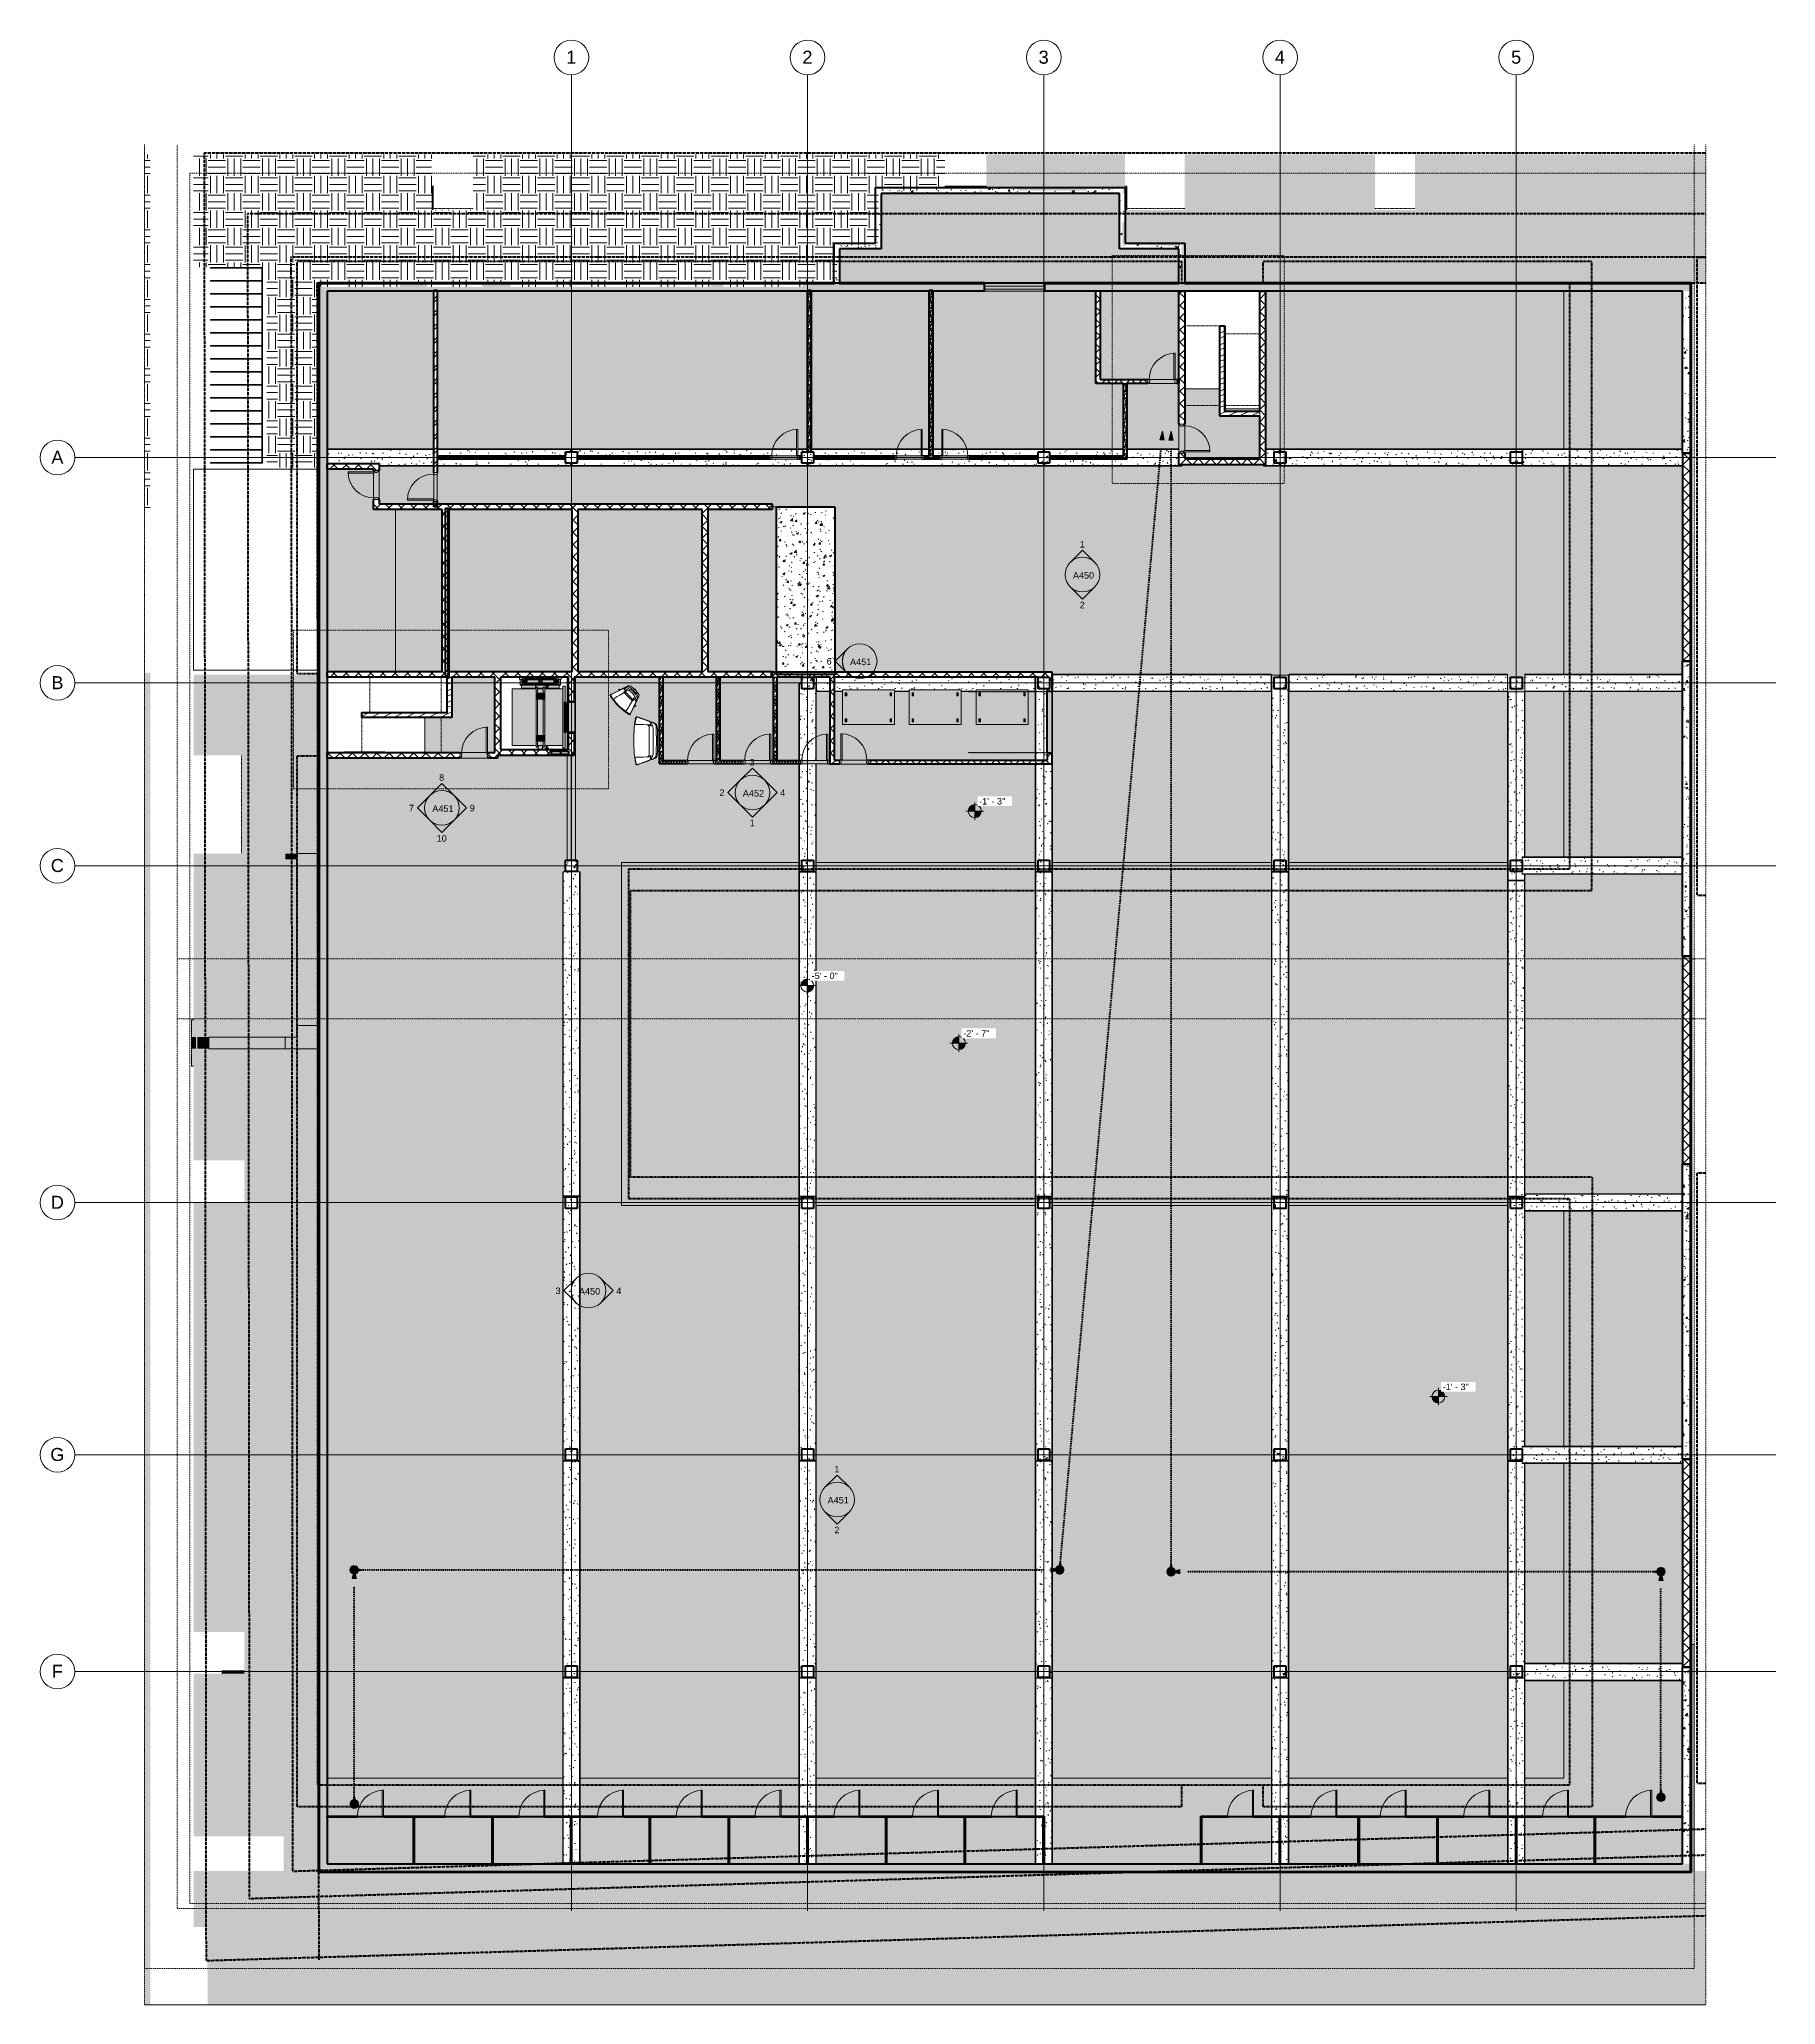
# Model space of a CAD drawing. Header units: inches. Extents: x -4218 to -1814, y 9706 to 12426.
import ezdxf

# ---------------------------------------------------------------- set-up
doc = ezdxf.new("R2010")
doc.units = ezdxf.units.IN
doc.header["$MEASUREMENT"] = 0
for name, pattern in [('Aligning Line 1_8_', [0.25, 0.125, -0.125]), ('Dash', [0.25, 0.125, -0.125]), ('Dash 1_16_', [0.125, 0.0625, -0.0625]), ('Double Dash 3_8_', [1, 0.375, -0.125, 0.125, -0.125, 0.125, -0.125]), ('Grid Line 1_2_', [0.875, 0.5, -0.125, 0.125, -0.125]), ('Oculto', [0.28125, 0.1875, -0.09375]), ('Overhead 1_16_', [0.101562, 0.0625, -0.039062])]:
    doc.linetypes.add(name, pattern=pattern)
for name, color, linetype, lineweight in [('0-1', 7, 'Continuous', 5), ('0-2', 7, 'Continuous', 9), ('0-3', 147, 'Aligning Line 1_8_', 9), ('0-4', 165, 'Continuous', 5), ('0-5', 50, 'Continuous', 13), ('A-DOOR', 31, 'Continuous', 13), ('A-DOOR-1', 130, 'Continuous', 20), ('A-DOOR-2', 7, 'Continuous', 9), ('A-DOOR-3', 31, 'Continuous', 20), ('A-DOOR-4', 31, 'Continuous', 9), ('A-DOOR-FRAM', 31, 'Continuous', 20), ('A-DOOR-FRAM-1', 130, 'Continuous', 20), ('A-DOOR-HDLN', 31, 'Dash', 13), ('A-FLOR-1', 9, 'Continuous', 13), ('A-FLOR-2', 31, 'Continuous', 13), ('A-FLOR-3', 50, 'Continuous', 13), ('A-FLOR-4', 253, 'Continuous', 5), ('A-FLOR-5', 250, 'Continuous', 50), ('A-FLOR-PATT-1', 55, 'Continuous', 9), ('A-GENM', 5, 'Continuous', 9), ('A-GENM-1', 55, 'Continuous', 9), ('A-GENM-2', 7, 'Continuous', 9), ('A-GENM-3', 250, 'Continuous', 50), ('A-GENM-4', 5, 'Dash', 140), ('A-GLAZ-CWMG-1', 90, 'Continuous', 9), ('A-GLAZ-CWMG-2', 7, 'Continuous', 9), ('A-WALL', 113, 'Continuous', 13), ('A-WALL-1', 13, 'Continuous', 5), ('A-WALL-2', 50, 'Continuous', 13), ('A-WALL-3', 71, 'Continuous', 5), ('A-WALL-4', 250, 'Continuous', 50), ('A-WALL-PATT-1', 53, 'Continuous', 9), ('A-WALL-PATT-2', 55, 'Continuous', 9), ('A-WALL-PATT-3', 252, 'Continuous', 9), ('A-WALL-PATT-4', 7, 'Continuous', 9), ('A-WALL-PATT-5', 111, 'Continuous', 9), ('C-BLDG-PADS-1', 254, 'Continuous', 9), ('C-BLDG-PADS-2', 7, 'Continuous', 9), ('C-PROP-LINE', 91, 'Double Dash 3_8_', 50), ('C-PROP-LINE-1', 250, 'Double Dash 3_8_', 50), ('C-PROP-LINE-2', 91, 'Dash 1_16_', 50), ('C-TOPO-1', 251, 'Continuous', 9), ('G-ANNO-DIMS', 111, 'Continuous', 9), ('G-ANNO-SYMB', 111, 'Aligning Line 1_8_', 9), ('G-ANNO-SYMB-1', 147, 'Aligning Line 1_8_', 9), ('G-ANNO-SYMB-2', 111, 'Continuous', 9), ('G-IMPT-1', 55, 'Continuous', 9), ('G-IMPT-2', 1, 'Continuous', 9), ('I-FURN', 30, 'Continuous', 9), ('I-WALL', 2, 'Continuous', 13), ('I-WALL-1', 10, 'Continuous', 5), ('I-WALL-2', 250, 'Continuous', 50), ('I-WALL-3', 50, 'Continuous', 13), ('I-WALL-4', 2, 'Continuous', 5), ('I-WALL-5', 2, 'Continuous', 50), ('Q-SPCQ', 91, 'Continuous', 9), ('Q-SPCQ-1', 37, 'Continuous', 9), ('Q-SPCQ-2', 7, 'Continuous', 9), ('S-BEAM-1', 251, 'Continuous', 9), ('S-BEAM-2', 7, 'Continuous', 9), ('S-BEAM-3', 90, 'Continuous', 9), ('S-BEAM-4', 12, 'Oculto', 9), ('S-COLS', 52, 'Continuous', 9), ('S-COLS-1', 250, 'Continuous', 50), ('S-FNDN', 32, 'Continuous', 13), ('S-FNDN-1', 8, 'Continuous', 5), ('S-FNDN-2', 253, 'Continuous', 5), ('S-FNDN-3', 250, 'Continuous', 50), ('S-FNDN-4', 50, 'Continuous', 13), ('S-FNDN-5', 32, 'Continuous', 5), ('S-FNDN-6', 32, 'Continuous', 50), ('S-GRID-1', 1, 'Grid Line 1_2_', 9), ('S-GRID-IDEN', 1, 'Continuous', 9), ('S-GRID-IDEN-1', 147, 'Continuous', 9), ('S-STRS-MBND-1', 7, 'Overhead 1_16_', 9)]:
    doc.layers.add(name, color=color, linetype=linetype, lineweight=lineweight)
doc.styles.add('Arial', font='arial.ttf', dxfattribs={"height": 18})
doc.styles.add('Arial_1', font='arial.ttf', dxfattribs={"height": 9})
pattern_1 = [(0, (0, 0), (24, 24), [24, -24]), (0, (0, 9), (24, 24), [24, -24]), (0, (0, 18), (24, 24), [24, -24]), (90, (3, 21), (-24, 24), [24, -24]), (90, (12, 21), (-24, 24), [24, -24]), (90, (21, 21), (-24, 24), [24, -24])]
pattern_2 = [(0, (0, 0), (0, 9), []), (90, (0, 0), (-9, 6e-16), [])]
pattern_3 = [(50, (0, 0), (27.5427, -2.40992), [2.88, -31.68]), (355, (0, 0), (-5.327844, 28.884266), [2.304, -25.344]), (100.451, (2.295, -0.2), (22.215316, 26.47393), [2.448, -26.924]), (46.184, (0, 7.68), (40.981875, -6.35642), [4.32, -47.52]), (96.636, (3.415, 7.15), (35.89075, 37.40619), [3.671, -40.386]), (351.184, (0, 7.68), (35.89097, 37.40622), [3.456, -38.016]), (21, (3.84, 5.76), (22.921036, -15.46073), [2.88, -31.68]), (326, (3.84, 5.76), (9.34353, 27.84574), [2.304, -25.344]), (71.451, (5.75, 4.472), (32.26477, 12.38442), [2.448, -26.924]), (37.5, (0, 0), (0.466855, 12.782707), [1.267, -23.77, 1.267, -24.461, -25.44]), (37.5, (0, 0), (0.466855, 12.782707), [-50.765, 1.267, -24.173]), (7.5, (0, 0), (10.10159, 15.14509), [1.267, -13.402, 1.267, -23.194, -9.696]), (7.5, (0, 0), (10.10159, 15.14509), [-39.13, 1.267, -8.429]), (327.5, (-8.563, 0), (20.499161, -0.86578), [1.267, -8.333, 1.267, -28.685, -39.744]), (327.5, (-8.563, 0), (20.499161, -0.86578), [-39.552, 1.267, -38.477]), (317.5, (-12.403, 0), (22.39478, 3.844288), [1.267, -11.213, 1.267, -18.624, -28.224]), (317.5, (-12.403, 0), (22.39478, 3.844288), [-32.371, 1.267, -26.957])]
pattern_4 = [(45, (0, 0), (-8.485281, 8.485281), []), (135, (0, 0), (-8.485281, -8.485281), [])]
pattern_5 = [(0, (0, 0), (30.72, 7.68), [1.267, -21.773, 1.267, -21.773, -122.88]), (0, (0, 0), (30.72, 7.68), [-46.08, 1.267, -44.813, 1.267, -21.773, -53.76]), (0, (0, 0), (30.72, 7.68), [-115.2, 1.267, -14.093, 1.267, -37.133]), (120, (11.52, 3.84), (-22.011075, 22.7643004), [1.267, -21.773, 1.267, -21.773, -122.88]), (120, (11.52, 3.84), (-22.011075, 22.7643004), [-46.08, 1.267, -44.813, 1.267, -21.773, -53.76]), (120, (11.52, 3.84), (-22.011075, 22.7643004), [-115.2, 1.267, -14.093, 1.267, -37.133]), (240, (15.36, 19.2), (-8.708925, -30.4443004), [1.267, -21.773, 1.267, -21.773, -122.88]), (240, (15.36, 19.2), (-8.708925, -30.4443004), [-46.08, 1.267, -44.813, 1.267, -21.773, -53.76]), (240, (15.36, 19.2), (-8.708925, -30.4443004), [-115.2, 1.267, -14.093, 1.267, -37.133])]
pattern_6 = [(0, (0, 5791.988), (30.72, 5.431), [1.267, -21.773, 1.267, -21.773, -122.88]), (0, (0, 5791.988), (30.72, 5.431), [-46.08, 1.267, -44.813, 1.267, -21.773, -53.76]), (0, (0, 5791.988), (30.72, 5.431), [-115.2, 1.267, -14.093, 1.267, -37.133]), (129.232, (11.52, 5794.704), (-19.350573, 12.838379), [1.002, -17.213, 1.002, -17.213, -97.145]), (129.232, (11.52, 5794.704), (-19.350573, 12.838379), [-36.429, 1.002, -35.428, 1.002, -17.213, -42.501]), (129.232, (11.52, 5794.704), (-19.350573, 12.838379), [-91.074, 1.002, -11.141, 1.002, -29.356]), (230.768, (15.36, 5805.565), (-11.3700044, -24.785848), [1.002, -17.213, 1.002, -17.213, -97.145]), (230.768, (15.36, 5805.565), (-11.3700044, -24.785848), [-36.429, 1.002, -35.428, 1.002, -17.213, -42.501]), (230.768, (15.36, 5805.565), (-11.3700044, -24.785848), [-91.074, 1.002, -11.141, 1.002, -29.356])]
pattern_7 = [(0, (0, 5743.201), (30.72, 5.431), [1.267, -21.773, 1.267, -21.773, -122.88]), (0, (0, 5743.201), (30.72, 5.431), [-46.08, 1.267, -44.813, 1.267, -21.773, -53.76]), (0, (0, 5743.201), (30.72, 5.431), [-115.2, 1.267, -14.093, 1.267, -37.133]), (129.232, (11.52, 5745.916), (-19.350573, 12.838379), [1.002, -17.213, 1.002, -17.213, -97.145]), (129.232, (11.52, 5745.916), (-19.350573, 12.838379), [-36.429, 1.002, -35.428, 1.002, -17.213, -42.501]), (129.232, (11.52, 5745.916), (-19.350573, 12.838379), [-91.074, 1.002, -11.141, 1.002, -29.356]), (230.768, (15.36, 5756.777), (-11.3700044, -24.785848), [1.002, -17.213, 1.002, -17.213, -97.145]), (230.768, (15.36, 5756.777), (-11.3700044, -24.785848), [-36.429, 1.002, -35.428, 1.002, -17.213, -42.501]), (230.768, (15.36, 5756.777), (-11.3700044, -24.785848), [-91.074, 1.002, -11.141, 1.002, -29.356])]
pattern_8 = [(216.87, (6.397, 15.994), (47.98094286, 31.9870857), [7.997, -71.971]), (206.565, (15.994, 11.196), (-15.993714, -15.9941327), [17.881, -17.881]), (198.435, (15.994, 3.199), (-31.9867405, -15.9938803), [10.115, -40.461])]
pattern_9 = [(161.57, (0.48, 0.48), (-3.83995378, -1.544e-05), [0, -27.322, 3.034, 0]), (18.43, (-0.48, 0.48), (-3.83995378, 1.544e-05), [0, -27.322, 3.034, 0]), (108.43, (0.48, 0.48), (1.919622, -9.60052459), [9.106, -21.25]), (71.57, (-0.48, 0.48), (1.919622, 9.60052459), [9.106, -21.25])]

msp = doc.modelspace()

# ---------------------------------------------------------------- texts
at = {"layer": 'G-ANNO-SYMB-2', "char_height": 9, "attachment_point": 1, "style": 'Arial_1'}
for s, insert, width in [('1', (-2777.6, 11731.6), 8.484), ('A450', (-2787.1, 11688.6), 35.754), ('2', (-2777.6, 11647.5), 8.484), ('6', (-3127.9, 11569.7), 8.484), ('A451', (-3095.5, 11568.9), 35.754), ('3', (-3234.5, 11430), 8.484), ('8', (-3664.3, 11408.8), 8.484), ('2', (-3276.3, 11387.8), 8.484), ('A452', (-3243.9, 11387), 35.754), ('4', (-3192.2, 11387.8), 8.484), ('7', (-3706.1, 11366.6), 8.484), ('A451', (-3673.7, 11365.8), 35.754), ('9', (-3622, 11366.6), 8.484), ('1', (-3234.5, 11345.9), 8.484), ('10', (-3667.8, 11324.7), 16.968), ('3', (-3503.2, 10698.6), 8.484), ('A450', (-3470.8, 10697.9), 35.754), ('4', (-3419.1, 10698.6), 8.484), ('1', (-3117.2, 10451.8), 8.484), ('A451', (-3126.6, 10408.8), 35.754), ('2', (-3117.2, 10367.7), 8.484)]:
    msp.add_mtext(s, dxfattribs=dict(at, insert=insert, width=width))

# ---------------------------------------------------------------- blocks, each defined once
blk = doc.blocks.new('CTR - 1st Phase - Unit Layouts_rvt-1-RCP - BASEMENT')
at = {"layer": 'G-ANNO-SYMB-1'}
for p, q in [((-4009.5, 9846.3), (-4009.5, 12240.7)), ((-1910.9, 12240.7), (-4009.5, 12240.7)), ((-1910.9, 9846.3), (-4009.5, 9846.3))]:
    blk.add_line(p, q, dxfattribs=at)
blk = doc.blocks.new('Parking_Stall_Multiple - BIKE PARKING-1367944-RCP - BASEMENT')
at = {"layer": 'A-GENM-1'}
h = blk.add_hatch(color=256, dxfattribs=at)
h.paths.add_polyline_path([(72, 0), (0, 0), (0, -18), (1, -18), (1, -1), (72, -1)], flags=0)
h.paths.add_polyline_path([(36.5, -18.5), (1, -19), (72, -19)], flags=0)
h.paths.add_polyline_path([(0.5, -18.5), (0, -19), (1, -19)], flags=0)
h = blk.add_hatch(color=256, dxfattribs=at)
h.paths.add_polyline_path([(0, -18), (0, -19), (0.5, -18.5), (1, -19), (36.5, -18.5), (72, -19), (72, -18), (28.4, -18)], flags=0)
h.paths.add_polyline_path([(0, -19), (0, -36), (1, -36), (1, -19)], flags=0)
h.paths.add_polyline_path([(36.5, -36.5), (1, -37), (72, -37)], flags=0)
h.paths.add_polyline_path([(0.5, -36.5), (0, -37), (1, -37)], flags=0)
h = blk.add_hatch(color=256, dxfattribs=at)
h.paths.add_polyline_path([(72, -36), (0, -36), (0, -37), (0.5, -36.5), (1, -37), (36.5, -36.5), (72, -37)], flags=0)
h.paths.add_polyline_path([(0, -37), (0, -54), (1, -54), (1, -37)], flags=0)
h.paths.add_polyline_path([(1, -55), (72, -55), (36.5, -54.5), (28.4, -54.6)], flags=0)
h.paths.add_polyline_path([(0.5, -54.5), (0, -55), (1, -55)], flags=0)
h = blk.add_hatch(color=256, dxfattribs=at)
h.paths.add_polyline_path([(72, -54), (0, -54), (0, -55), (0.5, -54.5), (1, -55), (36.5, -54.5), (72, -55)], flags=0)
h.paths.add_polyline_path([(1, -73), (72, -73), (36.5, -72.5), (28.4, -72.6)], flags=0)
h.paths.add_polyline_path([(0, -73), (1, -73), (0.5, -72.5)], flags=0)
h.paths.add_polyline_path([(0, -72), (0, -73), (0.1, -72.1)], flags=0)
h.paths.add_polyline_path([(0, -55), (0, -72), (1, -72), (1, -55)], flags=0)
h = blk.add_hatch(color=256, dxfattribs=at)
h.paths.add_polyline_path([(28.4, -72), (0, -72), (0.1, -72.1), (0, -73), (0.5, -72.5), (1, -73), (36.5, -72.5), (72, -73), (72, -72)], flags=0)
h.paths.add_polyline_path([(0, -73), (0, -90), (1, -90), (1, -73)], flags=0)
h.paths.add_polyline_path([(36.5, -90.5), (1, -91), (72, -91)], flags=0)
h.paths.add_polyline_path([(0.5, -90.5), (0, -91), (1, -91)], flags=0)
h = blk.add_hatch(color=256, dxfattribs=at)
h.paths.add_polyline_path([(28.4, -90), (0, -90), (0, -91), (0.5, -90.5), (1, -91), (36.5, -90.5), (72, -91), (72, -90)], flags=0)
h.paths.add_polyline_path([(1, -91), (0, -91), (0, -108), (1, -108)], flags=0)
h.paths.add_polyline_path([(36.5, -108.5), (1, -109), (72, -109)], flags=0)
h.paths.add_polyline_path([(0.5, -108.5), (0, -109), (1, -109)], flags=0)
h = blk.add_hatch(color=256, dxfattribs=at)
h.paths.add_polyline_path([(28.4, -108), (0, -108), (0, -109), (0.5, -108.5), (1, -109), (36.5, -108.5), (72, -109), (72, -108)], flags=0)
h.paths.add_polyline_path([(1, -109), (0, -109), (0, -126), (1, -126), (1, -119.1)], flags=0)
h.paths.add_polyline_path([(36.5, -126.5), (1, -127), (72, -127)], flags=0)
h.paths.add_polyline_path([(0.5, -126.5), (0, -127), (1, -127)], flags=0)
h = blk.add_hatch(color=256, dxfattribs=at)
h.paths.add_polyline_path([(72, -126), (0, -126), (0, -127), (0.5, -126.5), (1, -127), (36.5, -126.5), (72, -127)], flags=0)
h.paths.add_polyline_path([(1, -145), (72, -145), (36.5, -144.5), (28.4, -144.6)], flags=0)
h.paths.add_polyline_path([(0, -145), (1, -145), (0.5, -144.5)], flags=0)
h.paths.add_polyline_path([(0, -144), (0, -145), (0.1, -144.1)], flags=0)
h.paths.add_polyline_path([(1, -127), (0, -127), (0, -144), (1, -144), (1, -131.1)], flags=0)
h = blk.add_hatch(color=256, dxfattribs=at)
h.paths.add_polyline_path([(28.4, -144), (0, -144), (0.1, -144.1), (0, -145), (0.5, -144.5), (1, -145), (36.5, -144.5), (72, -145), (72, -144)], flags=0)
h.paths.add_polyline_path([(0, -145), (0, -162), (1, -162), (1, -145)], flags=0)
h.paths.add_polyline_path([(36.5, -162.5), (1, -163), (72, -163)], flags=0)
h.paths.add_polyline_path([(0.5, -162.5), (0, -163), (1, -163)], flags=0)
h = blk.add_hatch(color=256, dxfattribs=at)
h.paths.add_polyline_path([(28.4, -162), (0, -162), (0, -163), (0.5, -162.5), (1, -163), (36.5, -162.5), (72, -163), (72, -162)], flags=0)
h.paths.add_polyline_path([(1, -163), (0, -163), (0, -180), (1, -180)], flags=0)
h.paths.add_polyline_path([(1, -181), (72, -181), (36.5, -180.5), (28.4, -180.6)], flags=0)
h.paths.add_polyline_path([(0.5, -180.5), (0, -181), (1, -181)], flags=0)
h = blk.add_hatch(color=256, dxfattribs=at)
h.paths.add_polyline_path([(28.4, -180), (0, -180), (0, -181), (0.5, -180.5), (1, -181), (36.5, -180.5), (72, -181), (72, -180)], flags=0)
h.paths.add_polyline_path([(1, -181), (0, -181), (0, -198), (1, -198)], flags=0)
h.paths.add_polyline_path([(36.5, -198.5), (1, -199), (72, -199)], flags=0)
h.paths.add_polyline_path([(0.5, -198.5), (0, -199), (1, -199)], flags=0)
h = blk.add_hatch(color=256, dxfattribs=at)
h.paths.add_polyline_path([(0, -198), (0, -199), (0.5, -198.5), (1, -199), (36.5, -198.5), (72, -199), (72, -198), (28.4, -198)], flags=0)
h.paths.add_polyline_path([(0, -199), (0, -216), (1, -216), (1, -199)], flags=0)
h.paths.add_polyline_path([(1, -217), (72, -217), (36.5, -216.5), (28.4, -216.6)], flags=0)
h.paths.add_polyline_path([(0.5, -216.5), (0, -217), (1, -217)], flags=0)
h = blk.add_hatch(color=256, dxfattribs=at)
h.paths.add_polyline_path([(0.7, -216), (0, -216), (0, -217), (0.5, -216.5), (1, -217), (36.5, -216.5), (72, -217), (72, -216), (28.4, -216)], flags=0)
h.paths.add_polyline_path([(1, -235), (72, -235), (36.5, -234.5), (28.4, -234.6)], flags=0)
h.paths.add_polyline_path([(0, -235), (1, -235), (0.5, -234.5)], flags=0)
h.paths.add_polyline_path([(0, -234), (0, -235), (0.1, -234.1)], flags=0)
h.paths.add_polyline_path([(1, -217), (0, -217), (0, -234), (1, -234), (1, -217.8)], flags=0)
h = blk.add_hatch(color=256, dxfattribs=at)
h.paths.add_polyline_path([(28.4, -234), (0, -234), (0.1, -234.1), (0, -235), (0.5, -234.5), (1, -235), (36.5, -234.5), (72, -235), (72, -234)], flags=0)
h.paths.add_polyline_path([(0, -235), (0, -252), (1, -252), (1, -235)], flags=0)
h.paths.add_polyline_path([(1, -253), (72, -253), (36.5, -252.5), (5.4, -252.9)], flags=0)
h.paths.add_polyline_path([(0.5, -252.5), (0, -253), (1, -253)], flags=0)
h = blk.add_hatch(color=256, dxfattribs=at)
h.paths.add_polyline_path([(0, -252), (0, -253), (0.5, -252.5), (1, -253), (36.5, -252.5), (72, -253), (72, -252), (5, -252)], flags=0)
h.paths.add_polyline_path([(0, -253), (0, -271), (72, -271), (72, -270), (1, -270), (1, -253)], flags=0)
at = {"layer": 'A-GENM-2'}
for p, q in [((0, -19), (0, 0)), ((0, 0), (72, 0)), ((72, 0), (72, -1)), ((0, -37), (0, -18)), ((0, -18), (72, -18)), ((72, -19), (0, -19)), ((72, -1), (1, -1)), ((1, -1), (1, -18)), ((1, -18), (72, -18)), ((72, -19), (1, -19)), ((1, -19), (1, -36)), ((72, -18), (72, -19)), ((72, -18), (72, -19)), ((0, -55), (0, -36)), ((0, -36), (72, -36)), ((72, -37), (0, -37)), ((0, -73), (0, -54)), ((0, -54), (72, -54)), ((1, -36), (72, -36)), ((72, -37), (1, -37)), ((1, -37), (1, -54)), ((1, -54), (72, -54)), ((72, -36), (72, -37)), ((72, -36), (72, -37)), ((72, -54), (72, -55)), ((72, -54), (72, -55)), ((72, -55), (0, -55)), ((0, -91), (0, -72)), ((0, -72), (72, -72)), ((72, -73), (0, -73)), ((72, -55), (1, -55)), ((1, -55), (1, -72)), ((1, -72), (72, -72)), ((72, -73), (1, -73)), ((1, -73), (1, -90)), ((72, -72), (72, -73)), ((72, -72), (72, -73)), ((0, -109), (0, -90)), ((0, -90), (72, -90)), ((72, -91), (0, -91)), ((0, -127), (0, -108)), ((0, -108), (72, -108)), ((1, -90), (72, -90)), ((72, -91), (1, -91)), ((1, -91), (1, -108)), ((1, -108), (72, -108)), ((72, -90), (72, -91)), ((72, -90), (72, -91)), ((72, -108), (72, -109)), ((72, -108), (72, -109)), ((72, -109), (0, -109)), ((0, -145), (0, -126)), ((0, -126), (72, -126)), ((72, -127), (0, -127)), ((72, -109), (1, -109)), ((1, -109), (1, -126)), ((1, -126), (72, -126)), ((72, -127), (1, -127)), ((1, -127), (1, -144)), ((72, -126), (72, -127)), ((72, -126), (72, -127)), ((0, -163), (0, -144)), ((0, -144), (72, -144)), ((72, -145), (0, -145)), ((0, -181), (0, -162)), ((0, -162), (72, -162)), ((72, -163), (0, -163)), ((1, -144), (72, -144)), ((72, -145), (1, -145)), ((1, -145), (1, -162)), ((1, -162), (72, -162)), ((72, -163), (1, -163)), ((1, -163), (1, -180)), ((72, -144), (72, -145)), ((72, -144), (72, -145)), ((72, -162), (72, -163)), ((72, -162), (72, -163)), ((0, -199), (0, -180)), ((0, -180), (72, -180)), ((72, -181), (0, -181)), ((1, -180), (72, -180)), ((72, -181), (1, -181)), ((1, -181), (1, -198)), ((72, -180), (72, -181)), ((72, -180), (72, -181)), ((0, -217), (0, -198)), ((0, -198), (72, -198)), ((72, -199), (0, -199)), ((0, -235), (0, -216)), ((0, -216), (72, -216)), ((72, -217), (0, -217)), ((1, -198), (72, -198)), ((72, -199), (1, -199)), ((1, -199), (1, -216)), ((1, -216), (72, -216)), ((72, -217), (1, -217)), ((1, -217), (1, -234)), ((72, -198), (72, -199)), ((72, -198), (72, -199)), ((72, -216), (72, -217)), ((72, -216), (72, -217)), ((0, -253), (0, -234)), ((0, -234), (72, -234)), ((72, -235), (0, -235)), ((1, -234), (72, -234)), ((72, -235), (1, -235)), ((1, -235), (1, -252)), ((72, -234), (72, -235)), ((72, -234), (72, -235)), ((0, -271), (0, -252)), ((0, -252), (72, -252)), ((72, -253), (0, -253)), ((72, -271), (0, -271)), ((1, -252), (72, -252)), ((72, -253), (1, -253)), ((1, -253), (1, -270)), ((1, -270), (72, -270)), ((72, -252), (72, -253)), ((72, -252), (72, -253)), ((72, -270), (72, -271))]:
    blk.add_line(p, q, dxfattribs=at)
blk = doc.blocks.new('CTR  - Topography_rvt-1-RCP - BASEMENT')
at = {"layer": 'C-BLDG-PADS-1'}
for points in [[(-3844.5, 11061.1), (-3831.3, 11061.1), (-3831.3, 11299), (-3861.3, 11299), (-3861.3, 11061.1)], [(-3936.9, 11029.1), (-3877.3, 11029.1), (-3877.3, 11045.1), (-3983.2, 11045.1), (-3983.2, 11029.1), (-3937.4, 11029.1)], [(-3877.3, 11029.1), (-3831.3, 11029.1), (-3831.3, 11061.1), (-3861.3, 11061.1), (-3861.3, 11045.1), (-3877.3, 11045.1)]]:
    blk.add_hatch(color=256, dxfattribs=at).paths.add_polyline_path(points, flags=0)
at = {"layer": 'C-TOPO-1'}
h = blk.add_hatch(dxfattribs=at)
h.set_pattern_fill('FP_1', color=256, style=0, pattern_type=2)
h.set_pattern_definition(pattern_1)
h.paths.add_polyline_path([(-4072, 11769.4), (-4064.2, 11769.4), (-4064.2, 12266.6), (-4072, 12266.6), (-4072, 11797.5)], flags=0)
h = blk.add_hatch(dxfattribs=at)
h.set_pattern_fill('FP_1', color=256, style=0, pattern_type=2)
h.set_pattern_definition(pattern_1)
h.paths.add_polyline_path([(-3838.8, 11833.2), (-3831.3, 11833.2), (-3831.3, 11919.5), (-3829.3, 11920.8), (-3829.3, 11926.1), (-3831.3, 11927.5), (-3831.3, 11996.3), (-3829.3, 11996.8), (-3829.3, 12077.6), (-3831.3, 12077), (-3831.3, 12085.3), (-3825.3, 12083.2), (-3718.8, 12083.2), (-3717.2, 12087.2), (-3679.6, 12087.2), (-3682, 12083.2), (-3604.5, 12083.2), (-3605, 12087.2), (-3566.8, 12087.2), (-3564.8, 12083.2), (-3288.3, 12083.2), (-3287.7, 12087.2), (-3270.8, 12087.2), (-3270.9, 12083.2), (-3162.2, 12083.2), (-3158.8, 12087.2), (-3117.9, 12087.2), (-3113.9, 12087), (-3113.9, 12139.8), (-3058.1, 12139.8), (-3056.3, 12150), (-3056.3, 12216.6), (-2991.2, 12216.6), (-2991.8, 12220.6), (-2964.3, 12220.6), (-2964.3, 12266.6), (-3617.1, 12266.6), (-3617.1, 12189.8), (-3674.7, 12189.8), (-3674.7, 12266.6), (-4004.2, 12266.6), (-4004.2, 12110.6), (-3902.7, 12110.6), (-3902.7, 11833.2), (-3843.8, 11833.2)], flags=0)
h.paths.add_polyline_path([(-3060.3, 12143.8), (-3060.3, 12149.3), (-3059.7, 12149.4)], flags=0)
h = blk.add_hatch(dxfattribs=at)
h.set_pattern_fill('FP_1', color=256, style=0, pattern_type=2)
h.set_pattern_definition(pattern_1)
h.paths.add_polyline_path([(-3825.3, 10429.1), (-3829.3, 10427.8), (-3829.3, 10430.2)], flags=0)
h.paths.add_polyline_path([(-3938.1, 11061.1), (-3938.1, 11061.1), (-3962.7, 11077.2)], flags=0)
h.paths.add_polyline_path([(-3531.7, 9706.2), (-1910.9, 9706.2), (-1910.9, 9891.2), (-1938.3, 9891.2), (-2678.3, 9895.2), (-3825.3, 9895.2), (-3831.3, 9894.7), (-3831.3, 9900.1), (-3829.3, 9898.4), (-3829.3, 10094.5), (-3825.3, 10101.4), (-3829.3, 10099.8), (-3829.3, 10169.1), (-3831.3, 10169), (-3831.3, 10174), (-3829.3, 10174.1), (-3829.3, 10261.4), (-3825.3, 10262.9), (-3825.3, 10564.9), (-3829.3, 10563), (-3829.3, 10834.4), (-3831.3, 10834), (-3831.3, 10837.8), (-3829.3, 10838.2), (-3829.3, 11013.1), (-3999.2, 11013.1), (-3999.2, 11061.1), (-3877.3, 11061.1), (-3877.3, 11299), (-3831.3, 11299), (-3831.3, 11320.2), (-3829.3, 11320), (-3829.3, 11323.7), (-3825.3, 11319.5), (-3830.7, 11546.6), (-4004.2, 11546.6), (-4004.2, 11435), (-3937.4, 11435), (-3937.4, 11299), (-4004.2, 11299), (-4004.2, 11059.1), (-4001.1, 11059.1), (-4001.1, 11011.1), (-4004.2, 11011.1), (-4004.2, 10874.6), (-3933.9, 10874.6), (-3933.9, 10817), (-4004.2, 10817), (-4004.2, 10221.8), (-3933.9, 10221.8), (-3933.9, 10164.2), (-4004.2, 10164.2), (-4004.2, 9939.2), (-3879.3, 9939.2), (-3879.3, 9891.2), (-4004.2, 9891.2), (-4004.2, 9813.5), (-3985.6, 9814), (-3984.5, 9706.2), (-3537.7, 9706.2)], flags=0)
h.paths.add_polyline_path([(-2099.3, 12083.2), (-1977.8, 12083.2), (-1938.3, 12087.2), (-1910.9, 12087.2), (-1910.9, 12266.6), (-2313.6, 12266.6), (-2313.6, 12189.8), (-2369.1, 12189.8), (-2369.1, 12266.6), (-2632.3, 12266.6), (-2632.3, 12189.8), (-2714.7, 12189.8), (-2714.7, 12175.3), (-2718.7, 12171.5), (-2718.7, 12142.3), (-2716.3, 12142.2), (-2718.7, 12139.8), (-2714.7, 12139.8), (-2714.7, 12142.1), (-2648.2, 12139.8), (-2642.3, 12139.8), (-2641.5, 12143.8), (-2636, 12143.8), (-2636.3, 12139.8), (-2636.3, 12087.2), (-2632.3, 12087.2), (-2632.3, 12089.2), (-2620.6, 12089.2), (-2619.9, 12087), (-2497.3, 12085.2), (-2492.1, 12083.2), (-2387.2, 12083.2), (-2386.5, 12087.2), (-2341, 12087.2), (-2342.1, 12083.2), (-2107.3, 12083.2)], flags=0)
h.paths.add_polyline_path([(-2714.7, 12212.6), (-2714.7, 12220.5), (-2718.7, 12216.6), (-2717.6, 12212.6), (-2716.8, 12212.6)], flags=0)
h.paths.add_polyline_path([(-2862.7, 12216.6), (-2768, 12216.6), (-2768.4, 12220.6), (-2735.6, 12220.6), (-2732.3, 12216.6), (-2730.9, 12220.6), (-2714.7, 12220.6), (-2714.7, 12266.6), (-2906.7, 12266.6), (-2906.7, 12220.6), (-2865.8, 12220.6)], flags=0)
h = blk.add_hatch(dxfattribs=at)
h.set_pattern_fill('FP_1', color=256, style=0, pattern_type=2)
h.set_pattern_definition(pattern_1)
h.paths.add_polyline_path([(-4064.2, 9706.2), (-4064.2, 11549.6), (-4072, 11549.6), (-4072, 9706.2)], flags=0)
at = {"layer": 'C-BLDG-PADS-2'}
for p, q in [((-3877.3, 11045.1), (-3877.3, 11029.1)), ((-3861.3, 11061.1), (-3831.3, 11061.1))]:
    blk.add_line(p, q, dxfattribs=at)
at = {"layer": '0-2', "rotation": 180}
blk.add_blockref('Parking_Stall_Multiple - BIKE PARKING-1367944-RCP - BASEMENT', (-3908.6, 11839.2), dxfattribs=at)
blk = doc.blocks.new('Concrete-Rectangular-Column - ONE-1856735-RCP - BASEMENT')
at = {"layer": 'S-COLS'}
h = blk.add_hatch(dxfattribs=at)
h.set_pattern_fill('FP_2', color=256, style=0, pattern_type=2)
h.set_pattern_definition([(50, (3481.324, -11847.19), (27.5427, -2.40992), [2.88, -31.68]), (355, (3481.324, -11847.19), (-5.327844, 28.884266), [2.304, -25.344]), (100.451, (3483.62, -11847.39), (22.215316, 26.47393), [2.448, -26.924]), (46.184, (3481.324, -11839.51), (40.981875, -6.35642), [4.32, -47.52]), (96.636, (3484.74, -11840.04), (35.89075, 37.40619), [3.671, -40.386]), (351.184, (3481.324, -11839.51), (35.89097, 37.40622), [3.456, -38.016]), (21, (3485.164, -11841.43), (22.921036, -15.46073), [2.88, -31.68]), (326, (3485.164, -11841.43), (9.34353, 27.84574), [2.304, -25.344]), (71.451, (3487.074, -11842.718), (32.26477, 12.38442), [2.448, -26.924]), (37.5, (3481.324, -11847.189), (0.466855, 12.782707), [1.267, -23.77, 1.267, -24.461, -25.44]), (37.5, (3481.324, -11847.189), (0.466855, 12.782707), [-50.765, 1.267, -24.173]), (7.5, (3481.324, -11847.189), (10.10159, 15.14509), [1.267, -13.402, 1.267, -23.194, -9.696]), (7.5, (3481.324, -11847.189), (10.10159, 15.14509), [-39.13, 1.267, -8.429]), (327.5, (3472.761, -11847.189), (20.499161, -0.86578), [1.267, -8.333, 1.267, -28.685, -39.744]), (327.5, (3472.761, -11847.189), (20.499161, -0.86578), [-39.552, 1.267, -38.477]), (317.5, (3468.921, -11847.189), (22.39478, 3.844288), [1.267, -11.213, 1.267, -18.624, -28.224]), (317.5, (3468.921, -11847.189), (22.39478, 3.844288), [-32.371, 1.267, -26.957])])
h.paths.add_polyline_path([(8, -8), (8, 8), (-8, 8), (-8, -8), (1.1, -8)], flags=0)
at = {"layer": 'S-COLS-1'}
for p, q in [((-8, 8), (8, 8)), ((-8, -8), (-8, 8)), ((8, 8), (8, -8)), ((8, -8), (-8, -8))]:
    blk.add_line(p, q, dxfattribs=at)
blk = doc.blocks.new('Concrete-Rectangular-Column - ONE-V1-RCP - BASEMENT')
at = {"layer": 'S-COLS'}
h = blk.add_hatch(dxfattribs=at)
h.set_pattern_fill('FP_3', color=256, style=0, pattern_type=2)
h.set_pattern_definition([(50, (3154.324, -11847.19), (27.5427, -2.40992), [2.88, -31.68]), (355, (3154.324, -11847.19), (-5.327844, 28.884266), [2.304, -25.344]), (100.451, (3156.62, -11847.39), (22.215316, 26.47393), [2.448, -26.924]), (46.184, (3154.324, -11839.51), (40.98187, -6.35642), [4.32, -47.52]), (96.636, (3157.74, -11840.04), (35.89075, 37.40619), [3.671, -40.386]), (351.184, (3154.324, -11839.51), (35.89097, 37.40622), [3.456, -38.016]), (21, (3158.164, -11841.43), (22.921036, -15.46073), [2.88, -31.68]), (326, (3158.164, -11841.43), (9.34353, 27.84574), [2.304, -25.344]), (71.451, (3160.074, -11842.718), (32.26477, 12.38442), [2.448, -26.924]), (37.5, (3154.324, -11847.189), (0.466855, 12.782707), [1.267, -23.77, 1.267, -24.461, -25.44]), (37.5, (3154.324, -11847.189), (0.466855, 12.782707), [-50.765, 1.267, -24.173]), (7.5, (3154.324, -11847.189), (10.10159, 15.14509), [1.267, -13.402, 1.267, -23.194, -9.696]), (7.5, (3154.324, -11847.189), (10.10159, 15.14509), [-39.13, 1.267, -8.429]), (327.5, (3145.761, -11847.189), (20.499161, -0.86578), [1.267, -8.333, 1.267, -28.685, -39.744]), (327.5, (3145.761, -11847.189), (20.499161, -0.86578), [-39.552, 1.267, -38.477]), (317.5, (3141.921, -11847.189), (22.39478, 3.844288), [1.267, -11.213, 1.267, -18.624, -28.224]), (317.5, (3141.921, -11847.189), (22.39478, 3.844288), [-32.371, 1.267, -26.957])])
h.paths.add_polyline_path([(4.2, -8), (8, -8), (8, 8), (-8, 8), (-8, -8), (1.1, -8)], flags=0)
at = {"layer": 'S-COLS-1'}
for p, q in [((-8, 8), (8, 8)), ((-8, -8), (-8, 8)), ((8, 8), (8, -8)), ((8, -8), (-8, -8))]:
    blk.add_line(p, q, dxfattribs=at)
blk = doc.blocks.new('Concrete-Rectangular-Column - ONE-V2-RCP - BASEMENT')
at = {"layer": 'S-COLS'}
h = blk.add_hatch(dxfattribs=at)
h.set_pattern_fill('FP_4', color=256, style=0, pattern_type=2)
h.set_pattern_definition([(50, (2827.324, -11847.19), (27.5427, -2.40992), [2.88, -31.68]), (355, (2827.324, -11847.19), (-5.327844, 28.884266), [2.304, -25.344]), (100.451, (2829.62, -11847.39), (22.215316, 26.47393), [2.448, -26.924]), (46.184, (2827.324, -11839.51), (40.98187, -6.35642), [4.32, -47.52]), (96.636, (2830.74, -11840.04), (35.89075, 37.40619), [3.671, -40.386]), (351.184, (2827.324, -11839.51), (35.89097, 37.40622), [3.456, -38.016]), (21, (2831.164, -11841.43), (22.921036, -15.46073), [2.88, -31.68]), (326, (2831.164, -11841.43), (9.34353, 27.84574), [2.304, -25.344]), (71.451, (2833.074, -11842.718), (32.26477, 12.38442), [2.448, -26.924]), (37.5, (2827.324, -11847.189), (0.466855, 12.782707), [1.267, -23.77, 1.267, -24.461, -25.44]), (37.5, (2827.324, -11847.189), (0.466855, 12.782707), [-50.765, 1.267, -24.173]), (7.5, (2827.324, -11847.189), (10.10159, 15.14509), [1.267, -13.402, 1.267, -23.194, -9.696]), (7.5, (2827.324, -11847.189), (10.10159, 15.14509), [-39.13, 1.267, -8.429]), (327.5, (2818.761, -11847.189), (20.499161, -0.86578), [1.267, -8.333, 1.267, -28.685, -39.744]), (327.5, (2818.761, -11847.189), (20.499161, -0.86578), [-39.552, 1.267, -38.477]), (317.5, (2814.921, -11847.189), (22.39478, 3.844288), [1.267, -11.213, 1.267, -18.624, -28.224]), (317.5, (2814.921, -11847.189), (22.39478, 3.844288), [-32.371, 1.267, -26.957])])
h.paths.add_polyline_path([(-8, -8), (8, -8), (8, 8), (-8, 8), (-8, -6)], flags=0)
at = {"layer": 'S-COLS-1'}
for p, q in [((-8, 8), (8, 8)), ((-8, -8), (-8, 8)), ((8, 8), (8, -8)), ((8, -8), (-8, -8))]:
    blk.add_line(p, q, dxfattribs=at)
blk = doc.blocks.new('Concrete-Rectangular-Column - ONE-V3-RCP - BASEMENT')
at = {"layer": 'S-COLS'}
h = blk.add_hatch(dxfattribs=at)
h.set_pattern_fill('FP_5', color=256, style=0, pattern_type=2)
h.set_pattern_definition([(50, (2173.324, -11847.19), (27.5427, -2.40992), [2.88, -31.68]), (355, (2173.324, -11847.19), (-5.327844, 28.884266), [2.304, -25.344]), (100.451, (2175.62, -11847.39), (22.215316, 26.47393), [2.448, -26.924]), (46.184, (2173.324, -11839.51), (40.98187, -6.35642), [4.32, -47.52]), (96.636, (2176.74, -11840.04), (35.89075, 37.40619), [3.671, -40.386]), (351.184, (2173.324, -11839.51), (35.89097, 37.40622), [3.456, -38.016]), (21, (2177.164, -11841.43), (22.921036, -15.46073), [2.88, -31.68]), (326, (2177.164, -11841.43), (9.34353, 27.84574), [2.304, -25.344]), (71.451, (2179.074, -11842.718), (32.26477, 12.38442), [2.448, -26.924]), (37.5, (2173.324, -11847.189), (0.466855, 12.782707), [1.267, -23.77, 1.267, -24.461, -25.44]), (37.5, (2173.324, -11847.189), (0.466855, 12.782707), [-50.765, 1.267, -24.173]), (7.5, (2173.324, -11847.189), (10.10159, 15.14509), [1.267, -13.402, 1.267, -23.194, -9.696]), (7.5, (2173.324, -11847.189), (10.10159, 15.14509), [-39.13, 1.267, -8.429]), (327.5, (2164.761, -11847.189), (20.499161, -0.86578), [1.267, -8.333, 1.267, -28.685, -39.744]), (327.5, (2164.761, -11847.189), (20.499161, -0.86578), [-39.552, 1.267, -38.477]), (317.5, (2160.921, -11847.189), (22.39478, 3.844288), [1.267, -11.213, 1.267, -18.624, -28.224]), (317.5, (2160.921, -11847.189), (22.39478, 3.844288), [-32.371, 1.267, -26.957])])
h.paths.add_polyline_path([(-8, -8), (8, -8), (8, 8), (-8, 8), (-8, -6)], flags=0)
at = {"layer": 'S-COLS-1'}
for p, q in [((-8, 8), (8, 8)), ((-8, -8), (-8, 8)), ((8, 8), (8, -8)), ((8, -8), (-8, -8))]:
    blk.add_line(p, q, dxfattribs=at)
blk = doc.blocks.new('Concrete-Rectangular-Column - ONE-V4-RCP - BASEMENT')
at = {"layer": 'S-COLS'}
h = blk.add_hatch(dxfattribs=at)
h.set_pattern_fill('FP_6', color=256, style=0, pattern_type=2)
h.set_pattern_definition([(50, (3154.324, -11535.19), (27.5427, -2.40992), [2.88, -31.68]), (355, (3154.324, -11535.19), (-5.327844, 28.884266), [2.304, -25.344]), (100.451, (3156.62, -11535.39), (22.215316, 26.47393), [2.448, -26.924]), (46.184, (3154.324, -11527.51), (40.98187, -6.35642), [4.32, -47.52]), (96.636, (3157.74, -11528.04), (35.89075, 37.40619), [3.671, -40.386]), (351.184, (3154.324, -11527.51), (35.89097, 37.40622), [3.456, -38.016]), (21, (3158.164, -11529.43), (22.921036, -15.46073), [2.88, -31.68]), (326, (3158.164, -11529.43), (9.34353, 27.84574), [2.304, -25.344]), (71.451, (3160.074, -11530.718), (32.26477, 12.38442), [2.448, -26.924]), (37.5, (3154.324, -11535.189), (0.466855, 12.782707), [1.267, -23.77, 1.267, -24.461, -25.44]), (37.5, (3154.324, -11535.189), (0.466855, 12.782707), [-50.765, 1.267, -24.173]), (7.5, (3154.324, -11535.189), (10.10159, 15.14509), [1.267, -13.402, 1.267, -23.194, -9.696]), (7.5, (3154.324, -11535.189), (10.10159, 15.14509), [-39.13, 1.267, -8.429]), (327.5, (3145.761, -11535.189), (20.499161, -0.86578), [1.267, -8.333, 1.267, -28.685, -39.744]), (327.5, (3145.761, -11535.189), (20.499161, -0.86578), [-39.552, 1.267, -38.477]), (317.5, (3141.921, -11535.189), (22.39478, 3.844288), [1.267, -11.213, 1.267, -18.624, -28.224]), (317.5, (3141.921, -11535.189), (22.39478, 3.844288), [-32.371, 1.267, -26.957])])
h.paths.add_polyline_path([(8, -8), (8, 8), (-8, 8), (-8, -8)], flags=0)
at = {"layer": 'S-COLS-1'}
for p, q in [((-8, 8), (8, 8)), ((-8, -8), (-8, 8)), ((8, 8), (8, -8)), ((8, -8), (-8, -8))]:
    blk.add_line(p, q, dxfattribs=at)
blk = doc.blocks.new('Concrete-Rectangular-Column - ONE-V5-RCP - BASEMENT')
at = {"layer": 'S-COLS'}
h = blk.add_hatch(dxfattribs=at)
h.set_pattern_fill('FP_7', color=256, style=0, pattern_type=2)
h.set_pattern_definition([(50, (2827.324, -11535.19), (27.5427, -2.40992), [2.88, -31.68]), (355, (2827.324, -11535.19), (-5.327844, 28.884266), [2.304, -25.344]), (100.451, (2829.62, -11535.39), (22.215316, 26.47393), [2.448, -26.924]), (46.184, (2827.324, -11527.51), (40.98187, -6.35642), [4.32, -47.52]), (96.636, (2830.74, -11528.04), (35.89075, 37.40619), [3.671, -40.386]), (351.184, (2827.324, -11527.51), (35.89097, 37.40622), [3.456, -38.016]), (21, (2831.164, -11529.43), (22.921036, -15.46073), [2.88, -31.68]), (326, (2831.164, -11529.43), (9.34353, 27.84574), [2.304, -25.344]), (71.451, (2833.074, -11530.718), (32.26477, 12.38442), [2.448, -26.924]), (37.5, (2827.324, -11535.189), (0.466855, 12.782707), [1.267, -23.77, 1.267, -24.461, -25.44]), (37.5, (2827.324, -11535.189), (0.466855, 12.782707), [-50.765, 1.267, -24.173]), (7.5, (2827.324, -11535.189), (10.10159, 15.14509), [1.267, -13.402, 1.267, -23.194, -9.696]), (7.5, (2827.324, -11535.189), (10.10159, 15.14509), [-39.13, 1.267, -8.429]), (327.5, (2818.761, -11535.189), (20.499161, -0.86578), [1.267, -8.333, 1.267, -28.685, -39.744]), (327.5, (2818.761, -11535.189), (20.499161, -0.86578), [-39.552, 1.267, -38.477]), (317.5, (2814.921, -11535.189), (22.39478, 3.844288), [1.267, -11.213, 1.267, -18.624, -28.224]), (317.5, (2814.921, -11535.189), (22.39478, 3.844288), [-32.371, 1.267, -26.957])])
h.paths.add_polyline_path([(8, -8), (8, 8), (-8, 8), (-8, -8), (5.2, -8)], flags=0)
at = {"layer": 'S-COLS-1'}
for p, q in [((-8, 8), (8, 8)), ((-8, -8), (-8, 8)), ((8, 8), (8, -8)), ((8, -8), (-8, -8))]:
    blk.add_line(p, q, dxfattribs=at)
blk = doc.blocks.new('Concrete-Rectangular-Column - ONE-V6-RCP - BASEMENT')
at = {"layer": 'S-COLS'}
h = blk.add_hatch(dxfattribs=at)
h.set_pattern_fill('FP_8', color=256, style=0, pattern_type=2)
h.set_pattern_definition([(50, (2173.324, -11535.19), (27.5427, -2.40992), [2.88, -31.68]), (355, (2173.324, -11535.19), (-5.327844, 28.884266), [2.304, -25.344]), (100.451, (2175.62, -11535.39), (22.215316, 26.47393), [2.448, -26.924]), (46.184, (2173.324, -11527.51), (40.98187, -6.35642), [4.32, -47.52]), (96.636, (2176.74, -11528.04), (35.89075, 37.40619), [3.671, -40.386]), (351.184, (2173.324, -11527.51), (35.89097, 37.40622), [3.456, -38.016]), (21, (2177.164, -11529.43), (22.921036, -15.46073), [2.88, -31.68]), (326, (2177.164, -11529.43), (9.34353, 27.84574), [2.304, -25.344]), (71.451, (2179.074, -11530.718), (32.26477, 12.38442), [2.448, -26.924]), (37.5, (2173.324, -11535.189), (0.466855, 12.782707), [1.267, -23.77, 1.267, -24.461, -25.44]), (37.5, (2173.324, -11535.189), (0.466855, 12.782707), [-50.765, 1.267, -24.173]), (7.5, (2173.324, -11535.189), (10.10159, 15.14509), [1.267, -13.402, 1.267, -23.194, -9.696]), (7.5, (2173.324, -11535.189), (10.10159, 15.14509), [-39.13, 1.267, -8.429]), (327.5, (2164.761, -11535.189), (20.499161, -0.86578), [1.267, -8.333, 1.267, -28.685, -39.744]), (327.5, (2164.761, -11535.189), (20.499161, -0.86578), [-39.552, 1.267, -38.477]), (317.5, (2160.921, -11535.189), (22.39478, 3.844288), [1.267, -11.213, 1.267, -18.624, -28.224]), (317.5, (2160.921, -11535.189), (22.39478, 3.844288), [-32.371, 1.267, -26.957])])
h.paths.add_polyline_path([(8, -8), (8, 8), (-8, 8), (-8, -8)], flags=0)
at = {"layer": 'S-COLS-1'}
for p, q in [((-8, 8), (8, 8)), ((-8, -8), (-8, 8)), ((8, 8), (8, -8)), ((8, -8), (-8, -8))]:
    blk.add_line(p, q, dxfattribs=at)
blk = doc.blocks.new('Concrete-Rectangular-Column - ONE-V7-RCP - BASEMENT')
at = {"layer": 'S-COLS'}
h = blk.add_hatch(dxfattribs=at)
h.set_pattern_fill('FP_9', color=256, style=0, pattern_type=2)
h.set_pattern_definition([(50, (2500.324, -11535.19), (27.5427, -2.40992), [2.88, -31.68]), (355, (2500.324, -11535.19), (-5.327844, 28.884266), [2.304, -25.344]), (100.451, (2502.62, -11535.39), (22.215316, 26.47393), [2.448, -26.924]), (46.184, (2500.324, -11527.51), (40.98187, -6.35642), [4.32, -47.52]), (96.636, (2503.74, -11528.04), (35.89075, 37.40619), [3.671, -40.386]), (351.184, (2500.324, -11527.51), (35.89097, 37.40622), [3.456, -38.016]), (21, (2504.164, -11529.43), (22.921036, -15.46073), [2.88, -31.68]), (326, (2504.164, -11529.43), (9.34353, 27.84574), [2.304, -25.344]), (71.451, (2506.074, -11530.718), (32.26477, 12.38442), [2.448, -26.924]), (37.5, (2500.324, -11535.189), (0.466855, 12.782707), [1.267, -23.77, 1.267, -24.461, -25.44]), (37.5, (2500.324, -11535.189), (0.466855, 12.782707), [-50.765, 1.267, -24.173]), (7.5, (2500.324, -11535.189), (10.10159, 15.14509), [1.267, -13.402, 1.267, -23.194, -9.696]), (7.5, (2500.324, -11535.189), (10.10159, 15.14509), [-39.13, 1.267, -8.429]), (327.5, (2491.761, -11535.189), (20.499161, -0.86578), [1.267, -8.333, 1.267, -28.685, -39.744]), (327.5, (2491.761, -11535.189), (20.499161, -0.86578), [-39.552, 1.267, -38.477]), (317.5, (2487.921, -11535.189), (22.39478, 3.844288), [1.267, -11.213, 1.267, -18.624, -28.224]), (317.5, (2487.921, -11535.189), (22.39478, 3.844288), [-32.371, 1.267, -26.957])])
h.paths.add_polyline_path([(8, -8), (8, 8), (-8, 8), (-8, -8)], flags=0)
at = {"layer": 'S-COLS-1'}
for p, q in [((-8, 8), (8, 8)), ((-8, -8), (-8, 8)), ((8, 8), (8, -8)), ((8, -8), (-8, -8))]:
    blk.add_line(p, q, dxfattribs=at)
blk = doc.blocks.new('Concrete-Rectangular-Column - ONE-V8-RCP - BASEMENT')
at = {"layer": 'S-COLS'}
h = blk.add_hatch(dxfattribs=at)
h.set_pattern_fill('FP_10', color=256, style=0, pattern_type=2)
h.set_pattern_definition([(50, (3481.324, -11282.19), (27.5427, -2.40992), [2.88, -31.68]), (355, (3481.324, -11282.19), (-5.327844, 28.884266), [2.304, -25.344]), (100.451, (3483.62, -11282.39), (22.215316, 26.47393), [2.448, -26.924]), (46.184, (3481.324, -11274.51), (40.98187, -6.35642), [4.32, -47.52]), (96.636, (3484.74, -11275.04), (35.89075, 37.40619), [3.671, -40.386]), (351.184, (3481.324, -11274.51), (35.89097, 37.40622), [3.456, -38.016]), (21, (3485.164, -11276.43), (22.921036, -15.46073), [2.88, -31.68]), (326, (3485.164, -11276.43), (9.34353, 27.84574), [2.304, -25.344]), (71.451, (3487.074, -11277.718), (32.26477, 12.38442), [2.448, -26.924]), (37.5, (3481.324, -11282.189), (0.466855, 12.782707), [1.267, -23.77, 1.267, -24.461, -25.44]), (37.5, (3481.324, -11282.189), (0.466855, 12.782707), [-50.765, 1.267, -24.173]), (7.5, (3481.324, -11282.189), (10.10159, 15.14509), [1.267, -13.402, 1.267, -23.194, -9.696]), (7.5, (3481.324, -11282.189), (10.10159, 15.14509), [-39.13, 1.267, -8.429]), (327.5, (3472.761, -11282.189), (20.499161, -0.86578), [1.267, -8.333, 1.267, -28.685, -39.744]), (327.5, (3472.761, -11282.189), (20.499161, -0.86578), [-39.552, 1.267, -38.477]), (317.5, (3468.921, -11282.189), (22.39478, 3.844288), [1.267, -11.213, 1.267, -18.624, -28.224]), (317.5, (3468.921, -11282.189), (22.39478, 3.844288), [-32.371, 1.267, -26.957])])
h.paths.add_polyline_path([(-8, -8), (8, -8), (8, 8), (-8, 8), (-8, -3.4)], flags=0)
at = {"layer": 'S-COLS-1'}
for p, q in [((-8, 8), (8, 8)), ((-8, -8), (-8, 8)), ((8, 8), (8, -8)), ((8, -8), (-8, -8))]:
    blk.add_line(p, q, dxfattribs=at)
blk = doc.blocks.new('Concrete-Rectangular-Column - ONE-V9-RCP - BASEMENT')
at = {"layer": 'S-COLS'}
h = blk.add_hatch(dxfattribs=at)
h.set_pattern_fill('FP_11', color=256, style=0, pattern_type=2)
h.set_pattern_definition([(50, (3154.324, -11282.19), (27.5427, -2.40992), [2.88, -31.68]), (355, (3154.324, -11282.19), (-5.327844, 28.884266), [2.304, -25.344]), (100.451, (3156.62, -11282.39), (22.215316, 26.47393), [2.448, -26.924]), (46.184, (3154.324, -11274.51), (40.98187, -6.35642), [4.32, -47.52]), (96.636, (3157.74, -11275.04), (35.89075, 37.40619), [3.671, -40.386]), (351.184, (3154.324, -11274.51), (35.89097, 37.40622), [3.456, -38.016]), (21, (3158.164, -11276.43), (22.921036, -15.46073), [2.88, -31.68]), (326, (3158.164, -11276.43), (9.34353, 27.84574), [2.304, -25.344]), (71.451, (3160.074, -11277.718), (32.26477, 12.38442), [2.448, -26.924]), (37.5, (3154.324, -11282.189), (0.466855, 12.782707), [1.267, -23.77, 1.267, -24.461, -25.44]), (37.5, (3154.324, -11282.189), (0.466855, 12.782707), [-50.765, 1.267, -24.173]), (7.5, (3154.324, -11282.189), (10.10159, 15.14509), [1.267, -13.402, 1.267, -23.194, -9.696]), (7.5, (3154.324, -11282.189), (10.10159, 15.14509), [-39.13, 1.267, -8.429]), (327.5, (3145.761, -11282.189), (20.499161, -0.86578), [1.267, -8.333, 1.267, -28.685, -39.744]), (327.5, (3145.761, -11282.189), (20.499161, -0.86578), [-39.552, 1.267, -38.477]), (317.5, (3141.921, -11282.189), (22.39478, 3.844288), [1.267, -11.213, 1.267, -18.624, -28.224]), (317.5, (3141.921, -11282.189), (22.39478, 3.844288), [-32.371, 1.267, -26.957])])
h.paths.add_polyline_path([(8, -8), (8, 8), (-8, 8), (-8, -8)], flags=0)
at = {"layer": 'S-COLS-1'}
for p, q in [((-8, 8), (8, 8)), ((-8, -8), (-8, 8)), ((8, 8), (8, -8)), ((8, -8), (-8, -8))]:
    blk.add_line(p, q, dxfattribs=at)
blk = doc.blocks.new('Concrete-Rectangular-Column - ONE-V10-RCP - BASEMENT')
at = {"layer": 'S-COLS'}
h = blk.add_hatch(dxfattribs=at)
h.set_pattern_fill('FP_12', color=256, style=0, pattern_type=2)
h.set_pattern_definition([(50, (2827.324, -11282.19), (27.5427, -2.40992), [2.88, -31.68]), (355, (2827.324, -11282.19), (-5.327844, 28.884266), [2.304, -25.344]), (100.451, (2829.62, -11282.39), (22.215316, 26.47393), [2.448, -26.924]), (46.184, (2827.324, -11274.51), (40.98187, -6.35642), [4.32, -47.52]), (96.636, (2830.74, -11275.04), (35.89075, 37.40619), [3.671, -40.386]), (351.184, (2827.324, -11274.51), (35.89097, 37.40622), [3.456, -38.016]), (21, (2831.164, -11276.43), (22.921036, -15.46073), [2.88, -31.68]), (326, (2831.164, -11276.43), (9.34353, 27.84574), [2.304, -25.344]), (71.451, (2833.074, -11277.718), (32.26477, 12.38442), [2.448, -26.924]), (37.5, (2827.324, -11282.189), (0.466855, 12.782707), [1.267, -23.77, 1.267, -24.461, -25.44]), (37.5, (2827.324, -11282.189), (0.466855, 12.782707), [-50.765, 1.267, -24.173]), (7.5, (2827.324, -11282.189), (10.10159, 15.14509), [1.267, -13.402, 1.267, -23.194, -9.696]), (7.5, (2827.324, -11282.189), (10.10159, 15.14509), [-39.13, 1.267, -8.429]), (327.5, (2818.761, -11282.189), (20.499161, -0.86578), [1.267, -8.333, 1.267, -28.685, -39.744]), (327.5, (2818.761, -11282.189), (20.499161, -0.86578), [-39.552, 1.267, -38.477]), (317.5, (2814.921, -11282.189), (22.39478, 3.844288), [1.267, -11.213, 1.267, -18.624, -28.224]), (317.5, (2814.921, -11282.189), (22.39478, 3.844288), [-32.371, 1.267, -26.957])])
h.paths.add_polyline_path([(-8, -8), (8, -8), (8, 8), (-8, 8), (-8, -7.7)], flags=0)
at = {"layer": 'S-COLS-1'}
for p, q in [((-8, 8), (8, 8)), ((-8, -8), (-8, 8)), ((8, 8), (8, -8)), ((8, -8), (-8, -8))]:
    blk.add_line(p, q, dxfattribs=at)
blk = doc.blocks.new('Concrete-Rectangular-Column - ONE-V11-RCP - BASEMENT')
at = {"layer": 'S-COLS'}
h = blk.add_hatch(dxfattribs=at)
h.set_pattern_fill('FP_13', color=256, style=0, pattern_type=2)
h.set_pattern_definition([(50, (2173.324, -11282.19), (27.5427, -2.40992), [2.88, -31.68]), (355, (2173.324, -11282.19), (-5.327844, 28.884266), [2.304, -25.344]), (100.451, (2175.62, -11282.39), (22.215316, 26.47393), [2.448, -26.924]), (46.184, (2173.324, -11274.51), (40.98187, -6.35642), [4.32, -47.52]), (96.636, (2176.74, -11275.04), (35.89075, 37.40619), [3.671, -40.386]), (351.184, (2173.324, -11274.51), (35.89097, 37.40622), [3.456, -38.016]), (21, (2177.164, -11276.43), (22.921036, -15.46073), [2.88, -31.68]), (326, (2177.164, -11276.43), (9.34353, 27.84574), [2.304, -25.344]), (71.451, (2179.074, -11277.718), (32.26477, 12.38442), [2.448, -26.924]), (37.5, (2173.324, -11282.189), (0.466855, 12.782707), [1.267, -23.77, 1.267, -24.461, -25.44]), (37.5, (2173.324, -11282.189), (0.466855, 12.782707), [-50.765, 1.267, -24.173]), (7.5, (2173.324, -11282.189), (10.10159, 15.14509), [1.267, -13.402, 1.267, -23.194, -9.696]), (7.5, (2173.324, -11282.189), (10.10159, 15.14509), [-39.13, 1.267, -8.429]), (327.5, (2164.761, -11282.189), (20.499161, -0.86578), [1.267, -8.333, 1.267, -28.685, -39.744]), (327.5, (2164.761, -11282.189), (20.499161, -0.86578), [-39.552, 1.267, -38.477]), (317.5, (2160.921, -11282.189), (22.39478, 3.844288), [1.267, -11.213, 1.267, -18.624, -28.224]), (317.5, (2160.921, -11282.189), (22.39478, 3.844288), [-32.371, 1.267, -26.957])])
h.paths.add_polyline_path([(8, -8), (8, 8), (-8, 8), (-8, -8), (8, -8)], flags=0)
at = {"layer": 'S-COLS-1'}
for p, q in [((-8, 8), (8, 8)), ((-8, -8), (-8, 8)), ((8, 8), (8, -8)), ((8, -8), (-8, -8))]:
    blk.add_line(p, q, dxfattribs=at)
blk = doc.blocks.new('Concrete-Rectangular-Column - ONE-V12-RCP - BASEMENT')
at = {"layer": 'S-COLS'}
h = blk.add_hatch(dxfattribs=at)
h.set_pattern_fill('FP_14', color=256, style=0, pattern_type=2)
h.set_pattern_definition([(50, (2500.324, -11282.19), (27.5427, -2.40992), [2.88, -31.68]), (355, (2500.324, -11282.19), (-5.327844, 28.884266), [2.304, -25.344]), (100.451, (2502.62, -11282.39), (22.215316, 26.47393), [2.448, -26.924]), (46.184, (2500.324, -11274.51), (40.98187, -6.35642), [4.32, -47.52]), (96.636, (2503.74, -11275.04), (35.89075, 37.40619), [3.671, -40.386]), (351.184, (2500.324, -11274.51), (35.89097, 37.40622), [3.456, -38.016]), (21, (2504.164, -11276.43), (22.921036, -15.46073), [2.88, -31.68]), (326, (2504.164, -11276.43), (9.34353, 27.84574), [2.304, -25.344]), (71.451, (2506.074, -11277.718), (32.26477, 12.38442), [2.448, -26.924]), (37.5, (2500.324, -11282.189), (0.466855, 12.782707), [1.267, -23.77, 1.267, -24.461, -25.44]), (37.5, (2500.324, -11282.189), (0.466855, 12.782707), [-50.765, 1.267, -24.173]), (7.5, (2500.324, -11282.189), (10.10159, 15.14509), [1.267, -13.402, 1.267, -23.194, -9.696]), (7.5, (2500.324, -11282.189), (10.10159, 15.14509), [-39.13, 1.267, -8.429]), (327.5, (2491.761, -11282.189), (20.499161, -0.86578), [1.267, -8.333, 1.267, -28.685, -39.744]), (327.5, (2491.761, -11282.189), (20.499161, -0.86578), [-39.552, 1.267, -38.477]), (317.5, (2487.921, -11282.189), (22.39478, 3.844288), [1.267, -11.213, 1.267, -18.624, -28.224]), (317.5, (2487.921, -11282.189), (22.39478, 3.844288), [-32.371, 1.267, -26.957])])
h.paths.add_polyline_path([(8, -8), (8, 8), (-8, 8), (-8, -8)], flags=0)
at = {"layer": 'S-COLS-1'}
for p, q in [((-8, 8), (8, 8)), ((-8, -8), (-8, 8)), ((8, 8), (8, -8)), ((8, -8), (-8, -8))]:
    blk.add_line(p, q, dxfattribs=at)
blk = doc.blocks.new('Concrete-Rectangular-Column - ONE-V13-RCP - BASEMENT')
at = {"layer": 'S-COLS'}
h = blk.add_hatch(dxfattribs=at)
h.set_pattern_fill('FP_15', color=256, style=0, pattern_type=2)
h.set_pattern_definition([(50, (3481.324, -10816.19), (27.5427, -2.40992), [2.88, -31.68]), (355, (3481.324, -10816.19), (-5.327844, 28.884266), [2.304, -25.344]), (100.451, (3483.62, -10816.39), (22.215316, 26.47393), [2.448, -26.924]), (46.184, (3481.324, -10808.51), (40.98187, -6.35642), [4.32, -47.52]), (96.636, (3484.74, -10809.04), (35.89075, 37.40619), [3.671, -40.386]), (351.184, (3481.324, -10808.51), (35.89097, 37.40622), [3.456, -38.016]), (21, (3485.164, -10810.43), (22.921036, -15.46073), [2.88, -31.68]), (326, (3485.164, -10810.43), (9.34353, 27.84574), [2.304, -25.344]), (71.451, (3487.074, -10811.718), (32.26477, 12.38442), [2.448, -26.924]), (37.5, (3481.324, -10816.189), (0.466855, 12.782707), [1.267, -23.77, 1.267, -24.461, -25.44]), (37.5, (3481.324, -10816.189), (0.466855, 12.782707), [-50.765, 1.267, -24.173]), (7.5, (3481.324, -10816.189), (10.10159, 15.14509), [1.267, -13.402, 1.267, -23.194, -9.696]), (7.5, (3481.324, -10816.189), (10.10159, 15.14509), [-39.13, 1.267, -8.429]), (327.5, (3472.761, -10816.189), (20.499161, -0.86578), [1.267, -8.333, 1.267, -28.685, -39.744]), (327.5, (3472.761, -10816.189), (20.499161, -0.86578), [-39.552, 1.267, -38.477]), (317.5, (3468.921, -10816.189), (22.39478, 3.844288), [1.267, -11.213, 1.267, -18.624, -28.224]), (317.5, (3468.921, -10816.189), (22.39478, 3.844288), [-32.371, 1.267, -26.957])])
h.paths.add_polyline_path([(-8, -8), (8, -8), (8, 8), (-8, 8), (-8, -4.2)], flags=0)
at = {"layer": 'S-COLS-1'}
for p, q in [((-8, 8), (8, 8)), ((-8, -8), (-8, 8)), ((8, 8), (8, -8)), ((8, -8), (-8, -8))]:
    blk.add_line(p, q, dxfattribs=at)
blk = doc.blocks.new('Concrete-Rectangular-Column - ONE-V14-RCP - BASEMENT')
at = {"layer": 'S-COLS'}
h = blk.add_hatch(dxfattribs=at)
h.set_pattern_fill('FP_16', color=256, style=0, pattern_type=2)
h.set_pattern_definition([(50, (3154.324, -10816.19), (27.5427, -2.40992), [2.88, -31.68]), (355, (3154.324, -10816.19), (-5.327844, 28.884266), [2.304, -25.344]), (100.451, (3156.62, -10816.39), (22.215316, 26.47393), [2.448, -26.924]), (46.184, (3154.324, -10808.51), (40.98187, -6.35642), [4.32, -47.52]), (96.636, (3157.74, -10809.04), (35.89075, 37.40619), [3.671, -40.386]), (351.184, (3154.324, -10808.51), (35.89097, 37.40622), [3.456, -38.016]), (21, (3158.164, -10810.43), (22.921036, -15.46073), [2.88, -31.68]), (326, (3158.164, -10810.43), (9.34353, 27.84574), [2.304, -25.344]), (71.451, (3160.074, -10811.718), (32.26477, 12.38442), [2.448, -26.924]), (37.5, (3154.324, -10816.189), (0.466855, 12.782707), [1.267, -23.77, 1.267, -24.461, -25.44]), (37.5, (3154.324, -10816.189), (0.466855, 12.782707), [-50.765, 1.267, -24.173]), (7.5, (3154.324, -10816.189), (10.10159, 15.14509), [1.267, -13.402, 1.267, -23.194, -9.696]), (7.5, (3154.324, -10816.189), (10.10159, 15.14509), [-39.13, 1.267, -8.429]), (327.5, (3145.761, -10816.189), (20.499161, -0.86578), [1.267, -8.333, 1.267, -28.685, -39.744]), (327.5, (3145.761, -10816.189), (20.499161, -0.86578), [-39.552, 1.267, -38.477]), (317.5, (3141.921, -10816.189), (22.39478, 3.844288), [1.267, -11.213, 1.267, -18.624, -28.224]), (317.5, (3141.921, -10816.189), (22.39478, 3.844288), [-32.371, 1.267, -26.957])])
h.paths.add_polyline_path([(-8, -8), (8, -8), (8, 8), (-8, 8), (-8, -4.2)], flags=0)
at = {"layer": 'S-COLS-1'}
for p, q in [((-8, 8), (8, 8)), ((-8, -8), (-8, 8)), ((8, 8), (8, -8)), ((8, -8), (-8, -8))]:
    blk.add_line(p, q, dxfattribs=at)
blk = doc.blocks.new('Concrete-Rectangular-Column - ONE-V15-RCP - BASEMENT')
at = {"layer": 'S-COLS'}
h = blk.add_hatch(dxfattribs=at)
h.set_pattern_fill('FP_17', color=256, style=0, pattern_type=2)
h.set_pattern_definition([(50, (2827.324, -10816.19), (27.5427, -2.40992), [2.88, -31.68]), (355, (2827.324, -10816.19), (-5.327844, 28.884266), [2.304, -25.344]), (100.451, (2829.62, -10816.39), (22.215316, 26.47393), [2.448, -26.924]), (46.184, (2827.324, -10808.51), (40.98187, -6.35642), [4.32, -47.52]), (96.636, (2830.74, -10809.04), (35.89075, 37.40619), [3.671, -40.386]), (351.184, (2827.324, -10808.51), (35.89097, 37.40622), [3.456, -38.016]), (21, (2831.164, -10810.43), (22.921036, -15.46073), [2.88, -31.68]), (326, (2831.164, -10810.43), (9.34353, 27.84574), [2.304, -25.344]), (71.451, (2833.074, -10811.718), (32.26477, 12.38442), [2.448, -26.924]), (37.5, (2827.324, -10816.189), (0.466855, 12.782707), [1.267, -23.77, 1.267, -24.461, -25.44]), (37.5, (2827.324, -10816.189), (0.466855, 12.782707), [-50.765, 1.267, -24.173]), (7.5, (2827.324, -10816.189), (10.10159, 15.14509), [1.267, -13.402, 1.267, -23.194, -9.696]), (7.5, (2827.324, -10816.189), (10.10159, 15.14509), [-39.13, 1.267, -8.429]), (327.5, (2818.761, -10816.189), (20.499161, -0.86578), [1.267, -8.333, 1.267, -28.685, -39.744]), (327.5, (2818.761, -10816.189), (20.499161, -0.86578), [-39.552, 1.267, -38.477]), (317.5, (2814.921, -10816.189), (22.39478, 3.844288), [1.267, -11.213, 1.267, -18.624, -28.224]), (317.5, (2814.921, -10816.189), (22.39478, 3.844288), [-32.371, 1.267, -26.957])])
h.paths.add_polyline_path([(8, -8), (8, 8), (-8, 8), (-8, -8)], flags=0)
at = {"layer": 'S-COLS-1'}
for p, q in [((-8, 8), (8, 8)), ((-8, -8), (-8, 8)), ((8, 8), (8, -8)), ((8, -8), (-8, -8))]:
    blk.add_line(p, q, dxfattribs=at)
blk = doc.blocks.new('Concrete-Rectangular-Column - ONE-V16-RCP - BASEMENT')
at = {"layer": 'S-COLS'}
h = blk.add_hatch(dxfattribs=at)
h.set_pattern_fill('FP_18', color=256, style=0, pattern_type=2)
h.set_pattern_definition([(50, (2173.324, -10816.19), (27.5427, -2.40992), [2.88, -31.68]), (355, (2173.324, -10816.19), (-5.327844, 28.884266), [2.304, -25.344]), (100.451, (2175.62, -10816.39), (22.215316, 26.47393), [2.448, -26.924]), (46.184, (2173.324, -10808.51), (40.98187, -6.35642), [4.32, -47.52]), (96.636, (2176.74, -10809.04), (35.89075, 37.40619), [3.671, -40.386]), (351.184, (2173.324, -10808.51), (35.89097, 37.40622), [3.456, -38.016]), (21, (2177.164, -10810.43), (22.921036, -15.46073), [2.88, -31.68]), (326, (2177.164, -10810.43), (9.34353, 27.84574), [2.304, -25.344]), (71.451, (2179.074, -10811.718), (32.26477, 12.38442), [2.448, -26.924]), (37.5, (2173.324, -10816.189), (0.466855, 12.782707), [1.267, -23.77, 1.267, -24.461, -25.44]), (37.5, (2173.324, -10816.189), (0.466855, 12.782707), [-50.765, 1.267, -24.173]), (7.5, (2173.324, -10816.189), (10.10159, 15.14509), [1.267, -13.402, 1.267, -23.194, -9.696]), (7.5, (2173.324, -10816.189), (10.10159, 15.14509), [-39.13, 1.267, -8.429]), (327.5, (2164.761, -10816.189), (20.499161, -0.86578), [1.267, -8.333, 1.267, -28.685, -39.744]), (327.5, (2164.761, -10816.189), (20.499161, -0.86578), [-39.552, 1.267, -38.477]), (317.5, (2160.921, -10816.189), (22.39478, 3.844288), [1.267, -11.213, 1.267, -18.624, -28.224]), (317.5, (2160.921, -10816.189), (22.39478, 3.844288), [-32.371, 1.267, -26.957])])
h.paths.add_polyline_path([(8, -8), (8, 8), (-8, 8), (-8, -8)], flags=0)
at = {"layer": 'S-COLS-1'}
for p, q in [((-8, 8), (8, 8)), ((-8, -8), (-8, 8)), ((8, 8), (8, -8)), ((8, -8), (-8, -8))]:
    blk.add_line(p, q, dxfattribs=at)
blk = doc.blocks.new('Concrete-Rectangular-Column - ONE-V17-RCP - BASEMENT')
at = {"layer": 'S-COLS'}
h = blk.add_hatch(dxfattribs=at)
h.set_pattern_fill('FP_19', color=256, style=0, pattern_type=2)
h.set_pattern_definition([(50, (2500.324, -10816.19), (27.5427, -2.40992), [2.88, -31.68]), (355, (2500.324, -10816.19), (-5.327844, 28.884266), [2.304, -25.344]), (100.451, (2502.62, -10816.39), (22.215316, 26.47393), [2.448, -26.924]), (46.184, (2500.324, -10808.51), (40.98187, -6.35642), [4.32, -47.52]), (96.636, (2503.74, -10809.04), (35.89075, 37.40619), [3.671, -40.386]), (351.184, (2500.324, -10808.51), (35.89097, 37.40622), [3.456, -38.016]), (21, (2504.164, -10810.43), (22.921036, -15.46073), [2.88, -31.68]), (326, (2504.164, -10810.43), (9.34353, 27.84574), [2.304, -25.344]), (71.451, (2506.074, -10811.718), (32.26477, 12.38442), [2.448, -26.924]), (37.5, (2500.324, -10816.189), (0.466855, 12.782707), [1.267, -23.77, 1.267, -24.461, -25.44]), (37.5, (2500.324, -10816.189), (0.466855, 12.782707), [-50.765, 1.267, -24.173]), (7.5, (2500.324, -10816.189), (10.10159, 15.14509), [1.267, -13.402, 1.267, -23.194, -9.696]), (7.5, (2500.324, -10816.189), (10.10159, 15.14509), [-39.13, 1.267, -8.429]), (327.5, (2491.761, -10816.189), (20.499161, -0.86578), [1.267, -8.333, 1.267, -28.685, -39.744]), (327.5, (2491.761, -10816.189), (20.499161, -0.86578), [-39.552, 1.267, -38.477]), (317.5, (2487.921, -10816.189), (22.39478, 3.844288), [1.267, -11.213, 1.267, -18.624, -28.224]), (317.5, (2487.921, -10816.189), (22.39478, 3.844288), [-32.371, 1.267, -26.957])])
h.paths.add_polyline_path([(8, -8), (8, 8), (-8, 8), (-8, -8)], flags=0)
at = {"layer": 'S-COLS-1'}
for p, q in [((-8, 8), (8, 8)), ((-8, -8), (-8, 8)), ((8, 8), (8, -8)), ((8, -8), (-8, -8))]:
    blk.add_line(p, q, dxfattribs=at)
blk = doc.blocks.new('Concrete-Rectangular-Column - ONE-V18-RCP - BASEMENT')
at = {"layer": 'S-COLS'}
h = blk.add_hatch(dxfattribs=at)
h.set_pattern_fill('FP_20', color=256, style=0, pattern_type=2)
h.set_pattern_definition([(50, (2827.324, -10467.19), (27.5427, -2.40992), [2.88, -31.68]), (355, (2827.324, -10467.19), (-5.327844, 28.884266), [2.304, -25.344]), (100.451, (2829.62, -10467.39), (22.215316, 26.47393), [2.448, -26.924]), (46.184, (2827.324, -10459.51), (40.98187, -6.35642), [4.32, -47.52]), (96.636, (2830.74, -10460.04), (35.89075, 37.40619), [3.671, -40.386]), (351.184, (2827.324, -10459.51), (35.89097, 37.40622), [3.456, -38.016]), (21, (2831.164, -10461.43), (22.921036, -15.46073), [2.88, -31.68]), (326, (2831.164, -10461.43), (9.34353, 27.84574), [2.304, -25.344]), (71.451, (2833.074, -10462.718), (32.26477, 12.38442), [2.448, -26.924]), (37.5, (2827.324, -10467.189), (0.466855, 12.782707), [1.267, -23.77, 1.267, -24.461, -25.44]), (37.5, (2827.324, -10467.189), (0.466855, 12.782707), [-50.765, 1.267, -24.173]), (7.5, (2827.324, -10467.189), (10.10159, 15.14509), [1.267, -13.402, 1.267, -23.194, -9.696]), (7.5, (2827.324, -10467.189), (10.10159, 15.14509), [-39.13, 1.267, -8.429]), (327.5, (2818.761, -10467.189), (20.499161, -0.86578), [1.267, -8.333, 1.267, -28.685, -39.744]), (327.5, (2818.761, -10467.189), (20.499161, -0.86578), [-39.552, 1.267, -38.477]), (317.5, (2814.921, -10467.189), (22.39478, 3.844288), [1.267, -11.213, 1.267, -18.624, -28.224]), (317.5, (2814.921, -10467.189), (22.39478, 3.844288), [-32.371, 1.267, -26.957])])
h.paths.add_polyline_path([(8, -8), (8, 8), (-8, 8), (-8, -8)], flags=0)
at = {"layer": 'S-COLS-1'}
for p, q in [((-8, 8), (8, 8)), ((-8, -8), (-8, 8)), ((8, 8), (8, -8)), ((8, -8), (-8, -8))]:
    blk.add_line(p, q, dxfattribs=at)
blk = doc.blocks.new('Concrete-Rectangular-Column - ONE-V19-RCP - BASEMENT')
at = {"layer": 'S-COLS'}
h = blk.add_hatch(dxfattribs=at)
h.set_pattern_fill('FP_21', color=256, style=0, pattern_type=2)
h.set_pattern_definition([(50, (2173.324, -10467.19), (27.5427, -2.40992), [2.88, -31.68]), (355, (2173.324, -10467.19), (-5.327844, 28.884266), [2.304, -25.344]), (100.451, (2175.62, -10467.39), (22.215316, 26.47393), [2.448, -26.924]), (46.184, (2173.324, -10459.51), (40.98187, -6.35642), [4.32, -47.52]), (96.636, (2176.74, -10460.04), (35.89075, 37.40619), [3.671, -40.386]), (351.184, (2173.324, -10459.51), (35.89097, 37.40622), [3.456, -38.016]), (21, (2177.164, -10461.43), (22.921036, -15.46073), [2.88, -31.68]), (326, (2177.164, -10461.43), (9.34353, 27.84574), [2.304, -25.344]), (71.451, (2179.074, -10462.718), (32.26477, 12.38442), [2.448, -26.924]), (37.5, (2173.324, -10467.189), (0.466855, 12.782707), [1.267, -23.77, 1.267, -24.461, -25.44]), (37.5, (2173.324, -10467.189), (0.466855, 12.782707), [-50.765, 1.267, -24.173]), (7.5, (2173.324, -10467.189), (10.10159, 15.14509), [1.267, -13.402, 1.267, -23.194, -9.696]), (7.5, (2173.324, -10467.189), (10.10159, 15.14509), [-39.13, 1.267, -8.429]), (327.5, (2164.761, -10467.189), (20.499161, -0.86578), [1.267, -8.333, 1.267, -28.685, -39.744]), (327.5, (2164.761, -10467.189), (20.499161, -0.86578), [-39.552, 1.267, -38.477]), (317.5, (2160.921, -10467.189), (22.39478, 3.844288), [1.267, -11.213, 1.267, -18.624, -28.224]), (317.5, (2160.921, -10467.189), (22.39478, 3.844288), [-32.371, 1.267, -26.957])])
h.paths.add_polyline_path([(8, -8), (8, 8), (-8, 8), (-8, -8)], flags=0)
at = {"layer": 'S-COLS-1'}
for p, q in [((-8, 8), (8, 8)), ((-8, -8), (-8, 8)), ((8, 8), (8, -8)), ((8, -8), (-8, -8))]:
    blk.add_line(p, q, dxfattribs=at)
blk = doc.blocks.new('Concrete-Rectangular-Column - ONE-V20-RCP - BASEMENT')
at = {"layer": 'S-COLS'}
h = blk.add_hatch(dxfattribs=at)
h.set_pattern_fill('FP_22', color=256, style=0, pattern_type=2)
h.set_pattern_definition([(50, (2500.324, -10467.19), (27.5427, -2.40992), [2.88, -31.68]), (355, (2500.324, -10467.19), (-5.327844, 28.884266), [2.304, -25.344]), (100.451, (2502.62, -10467.39), (22.215316, 26.47393), [2.448, -26.924]), (46.184, (2500.324, -10459.51), (40.98187, -6.35642), [4.32, -47.52]), (96.636, (2503.74, -10460.04), (35.89075, 37.40619), [3.671, -40.386]), (351.184, (2500.324, -10459.51), (35.89097, 37.40622), [3.456, -38.016]), (21, (2504.164, -10461.43), (22.921036, -15.46073), [2.88, -31.68]), (326, (2504.164, -10461.43), (9.34353, 27.84574), [2.304, -25.344]), (71.451, (2506.074, -10462.718), (32.26477, 12.38442), [2.448, -26.924]), (37.5, (2500.324, -10467.189), (0.466855, 12.782707), [1.267, -23.77, 1.267, -24.461, -25.44]), (37.5, (2500.324, -10467.189), (0.466855, 12.782707), [-50.765, 1.267, -24.173]), (7.5, (2500.324, -10467.189), (10.10159, 15.14509), [1.267, -13.402, 1.267, -23.194, -9.696]), (7.5, (2500.324, -10467.189), (10.10159, 15.14509), [-39.13, 1.267, -8.429]), (327.5, (2491.761, -10467.189), (20.499161, -0.86578), [1.267, -8.333, 1.267, -28.685, -39.744]), (327.5, (2491.761, -10467.189), (20.499161, -0.86578), [-39.552, 1.267, -38.477]), (317.5, (2487.921, -10467.189), (22.39478, 3.844288), [1.267, -11.213, 1.267, -18.624, -28.224]), (317.5, (2487.921, -10467.189), (22.39478, 3.844288), [-32.371, 1.267, -26.957])])
h.paths.add_polyline_path([(8, -8), (8, 8), (-8, 8), (-8, -8)], flags=0)
at = {"layer": 'S-COLS-1'}
for p, q in [((-8, 8), (8, 8)), ((-8, -8), (-8, 8)), ((8, 8), (8, -8)), ((8, -8), (-8, -8))]:
    blk.add_line(p, q, dxfattribs=at)
blk = doc.blocks.new('Concrete-Rectangular-Column - ONE-V21-RCP - BASEMENT')
at = {"layer": 'S-COLS'}
h = blk.add_hatch(dxfattribs=at)
h.set_pattern_fill('FP_23', color=256, style=0, pattern_type=2)
h.set_pattern_definition([(50, (2827.324, -10167.19), (27.5427, -2.40992), [2.88, -31.68]), (355, (2827.324, -10167.19), (-5.327844, 28.884266), [2.304, -25.344]), (100.451, (2829.62, -10167.39), (22.215316, 26.47393), [2.448, -26.924]), (46.184, (2827.324, -10159.51), (40.98187, -6.35642), [4.32, -47.52]), (96.636, (2830.74, -10160.04), (35.89075, 37.40619), [3.671, -40.386]), (351.184, (2827.324, -10159.51), (35.89097, 37.40622), [3.456, -38.016]), (21, (2831.164, -10161.43), (22.921036, -15.46073), [2.88, -31.68]), (326, (2831.164, -10161.43), (9.34353, 27.84574), [2.304, -25.344]), (71.451, (2833.074, -10162.718), (32.26477, 12.38442), [2.448, -26.924]), (37.5, (2827.324, -10167.189), (0.466855, 12.782707), [1.267, -23.77, 1.267, -24.461, -25.44]), (37.5, (2827.324, -10167.189), (0.466855, 12.782707), [-50.765, 1.267, -24.173]), (7.5, (2827.324, -10167.189), (10.10159, 15.14509), [1.267, -13.402, 1.267, -23.194, -9.696]), (7.5, (2827.324, -10167.189), (10.10159, 15.14509), [-39.13, 1.267, -8.429]), (327.5, (2818.761, -10167.189), (20.499161, -0.86578), [1.267, -8.333, 1.267, -28.685, -39.744]), (327.5, (2818.761, -10167.189), (20.499161, -0.86578), [-39.552, 1.267, -38.477]), (317.5, (2814.921, -10167.189), (22.39478, 3.844288), [1.267, -11.213, 1.267, -18.624, -28.224]), (317.5, (2814.921, -10167.189), (22.39478, 3.844288), [-32.371, 1.267, -26.957])])
h.paths.add_polyline_path([(8, -8), (8, 8), (-8, 8), (-8, -8)], flags=0)
at = {"layer": 'S-COLS-1'}
for p, q in [((-8, 8), (8, 8)), ((-8, -8), (-8, 8)), ((8, 8), (8, -8)), ((8, -8), (-8, -8))]:
    blk.add_line(p, q, dxfattribs=at)
blk = doc.blocks.new('Concrete-Rectangular-Column - ONE-V22-RCP - BASEMENT')
at = {"layer": 'S-COLS'}
h = blk.add_hatch(dxfattribs=at)
h.set_pattern_fill('FP_24', color=256, style=0, pattern_type=2)
h.set_pattern_definition([(50, (2173.324, -10167.19), (27.5427, -2.40992), [2.88, -31.68]), (355, (2173.324, -10167.19), (-5.327844, 28.884266), [2.304, -25.344]), (100.451, (2175.62, -10167.39), (22.215316, 26.47393), [2.448, -26.924]), (46.184, (2173.324, -10159.51), (40.98187, -6.35642), [4.32, -47.52]), (96.636, (2176.74, -10160.04), (35.89075, 37.40619), [3.671, -40.386]), (351.184, (2173.324, -10159.51), (35.89097, 37.40622), [3.456, -38.016]), (21, (2177.164, -10161.43), (22.921036, -15.46073), [2.88, -31.68]), (326, (2177.164, -10161.43), (9.34353, 27.84574), [2.304, -25.344]), (71.451, (2179.074, -10162.718), (32.26477, 12.38442), [2.448, -26.924]), (37.5, (2173.324, -10167.189), (0.466855, 12.782707), [1.267, -23.77, 1.267, -24.461, -25.44]), (37.5, (2173.324, -10167.189), (0.466855, 12.782707), [-50.765, 1.267, -24.173]), (7.5, (2173.324, -10167.189), (10.10159, 15.14509), [1.267, -13.402, 1.267, -23.194, -9.696]), (7.5, (2173.324, -10167.189), (10.10159, 15.14509), [-39.13, 1.267, -8.429]), (327.5, (2164.761, -10167.189), (20.499161, -0.86578), [1.267, -8.333, 1.267, -28.685, -39.744]), (327.5, (2164.761, -10167.189), (20.499161, -0.86578), [-39.552, 1.267, -38.477]), (317.5, (2160.921, -10167.189), (22.39478, 3.844288), [1.267, -11.213, 1.267, -18.624, -28.224]), (317.5, (2160.921, -10167.189), (22.39478, 3.844288), [-32.371, 1.267, -26.957])])
h.paths.add_polyline_path([(8, -8), (8, 8), (-8, 8), (-8, -8)], flags=0)
at = {"layer": 'S-COLS-1'}
for p, q in [((-8, 8), (8, 8)), ((-8, -8), (-8, 8)), ((8, 8), (8, -8)), ((8, -8), (-8, -8))]:
    blk.add_line(p, q, dxfattribs=at)
blk = doc.blocks.new('Concrete-Rectangular-Column - ONE-V23-RCP - BASEMENT')
at = {"layer": 'S-COLS'}
h = blk.add_hatch(dxfattribs=at)
h.set_pattern_fill('FP_25', color=256, style=0, pattern_type=2)
h.set_pattern_definition([(50, (3481.324, -10467.19), (27.5427, -2.40992), [2.88, -31.68]), (355, (3481.324, -10467.19), (-5.327844, 28.884266), [2.304, -25.344]), (100.451, (3483.62, -10467.39), (22.215316, 26.47393), [2.448, -26.924]), (46.184, (3481.324, -10459.51), (40.98187, -6.35642), [4.32, -47.52]), (96.636, (3484.74, -10460.04), (35.89075, 37.40619), [3.671, -40.386]), (351.184, (3481.324, -10459.51), (35.89097, 37.40622), [3.456, -38.016]), (21, (3485.164, -10461.43), (22.921036, -15.46073), [2.88, -31.68]), (326, (3485.164, -10461.43), (9.34353, 27.84574), [2.304, -25.344]), (71.451, (3487.074, -10462.718), (32.26477, 12.38442), [2.448, -26.924]), (37.5, (3481.324, -10467.189), (0.466855, 12.782707), [1.267, -23.77, 1.267, -24.461, -25.44]), (37.5, (3481.324, -10467.189), (0.466855, 12.782707), [-50.765, 1.267, -24.173]), (7.5, (3481.324, -10467.189), (10.10159, 15.14509), [1.267, -13.402, 1.267, -23.194, -9.696]), (7.5, (3481.324, -10467.189), (10.10159, 15.14509), [-39.13, 1.267, -8.429]), (327.5, (3472.761, -10467.189), (20.499161, -0.86578), [1.267, -8.333, 1.267, -28.685, -39.744]), (327.5, (3472.761, -10467.189), (20.499161, -0.86578), [-39.552, 1.267, -38.477]), (317.5, (3468.921, -10467.189), (22.39478, 3.844288), [1.267, -11.213, 1.267, -18.624, -28.224]), (317.5, (3468.921, -10467.189), (22.39478, 3.844288), [-32.371, 1.267, -26.957])])
h.paths.add_polyline_path([(8, -8), (8, 8), (-8, 8), (-8, -8)], flags=0)
at = {"layer": 'S-COLS-1'}
for p, q in [((-8, 8), (8, 8)), ((-8, -8), (-8, 8)), ((8, 8), (8, -8)), ((8, -8), (-8, -8))]:
    blk.add_line(p, q, dxfattribs=at)
blk = doc.blocks.new('Concrete-Rectangular-Column - ONE-V24-RCP - BASEMENT')
at = {"layer": 'S-COLS'}
h = blk.add_hatch(dxfattribs=at)
h.set_pattern_fill('FP_26', color=256, style=0, pattern_type=2)
h.set_pattern_definition([(50, (3154.324, -10467.19), (27.5427, -2.40992), [2.88, -31.68]), (355, (3154.324, -10467.19), (-5.327844, 28.884266), [2.304, -25.344]), (100.451, (3156.62, -10467.39), (22.215316, 26.47393), [2.448, -26.924]), (46.184, (3154.324, -10459.51), (40.98187, -6.35642), [4.32, -47.52]), (96.636, (3157.74, -10460.04), (35.89075, 37.40619), [3.671, -40.386]), (351.184, (3154.324, -10459.51), (35.89097, 37.40622), [3.456, -38.016]), (21, (3158.164, -10461.43), (22.921036, -15.46073), [2.88, -31.68]), (326, (3158.164, -10461.43), (9.34353, 27.84574), [2.304, -25.344]), (71.451, (3160.074, -10462.718), (32.26477, 12.38442), [2.448, -26.924]), (37.5, (3154.324, -10467.189), (0.466855, 12.782707), [1.267, -23.77, 1.267, -24.461, -25.44]), (37.5, (3154.324, -10467.189), (0.466855, 12.782707), [-50.765, 1.267, -24.173]), (7.5, (3154.324, -10467.189), (10.10159, 15.14509), [1.267, -13.402, 1.267, -23.194, -9.696]), (7.5, (3154.324, -10467.189), (10.10159, 15.14509), [-39.13, 1.267, -8.429]), (327.5, (3145.761, -10467.189), (20.499161, -0.86578), [1.267, -8.333, 1.267, -28.685, -39.744]), (327.5, (3145.761, -10467.189), (20.499161, -0.86578), [-39.552, 1.267, -38.477]), (317.5, (3141.921, -10467.189), (22.39478, 3.844288), [1.267, -11.213, 1.267, -18.624, -28.224]), (317.5, (3141.921, -10467.189), (22.39478, 3.844288), [-32.371, 1.267, -26.957])])
h.paths.add_polyline_path([(8, -8), (8, 8), (-8, 8), (-8, -8)], flags=0)
at = {"layer": 'S-COLS-1'}
for p, q in [((-8, 8), (8, 8)), ((-8, -8), (-8, 8)), ((8, 8), (8, -8)), ((8, -8), (-8, -8))]:
    blk.add_line(p, q, dxfattribs=at)
blk = doc.blocks.new('Concrete-Rectangular-Column - ONE-V25-RCP - BASEMENT')
at = {"layer": 'S-COLS'}
h = blk.add_hatch(dxfattribs=at)
h.set_pattern_fill('FP_27', color=256, style=0, pattern_type=2)
h.set_pattern_definition([(50, (3154.324, -10167.19), (27.5427, -2.40992), [2.88, -31.68]), (355, (3154.324, -10167.19), (-5.327844, 28.884266), [2.304, -25.344]), (100.451, (3156.62, -10167.39), (22.215316, 26.47393), [2.448, -26.924]), (46.184, (3154.324, -10159.51), (40.98187, -6.35642), [4.32, -47.52]), (96.636, (3157.74, -10160.04), (35.89075, 37.40619), [3.671, -40.386]), (351.184, (3154.324, -10159.51), (35.89097, 37.40622), [3.456, -38.016]), (21, (3158.164, -10161.43), (22.921036, -15.46073), [2.88, -31.68]), (326, (3158.164, -10161.43), (9.34353, 27.84574), [2.304, -25.344]), (71.451, (3160.074, -10162.718), (32.26477, 12.38442), [2.448, -26.924]), (37.5, (3154.324, -10167.189), (0.466855, 12.782707), [1.267, -23.77, 1.267, -24.461, -25.44]), (37.5, (3154.324, -10167.189), (0.466855, 12.782707), [-50.765, 1.267, -24.173]), (7.5, (3154.324, -10167.189), (10.10159, 15.14509), [1.267, -13.402, 1.267, -23.194, -9.696]), (7.5, (3154.324, -10167.189), (10.10159, 15.14509), [-39.13, 1.267, -8.429]), (327.5, (3145.761, -10167.189), (20.499161, -0.86578), [1.267, -8.333, 1.267, -28.685, -39.744]), (327.5, (3145.761, -10167.189), (20.499161, -0.86578), [-39.552, 1.267, -38.477]), (317.5, (3141.921, -10167.189), (22.39478, 3.844288), [1.267, -11.213, 1.267, -18.624, -28.224]), (317.5, (3141.921, -10167.189), (22.39478, 3.844288), [-32.371, 1.267, -26.957])])
h.paths.add_polyline_path([(8, -8), (8, 8), (-8, 8), (-8, -8)], flags=0)
at = {"layer": 'S-COLS-1'}
for p, q in [((-8, 8), (8, 8)), ((-8, -8), (-8, 8)), ((8, 8), (8, -8)), ((8, -8), (-8, -8))]:
    blk.add_line(p, q, dxfattribs=at)
blk = doc.blocks.new('Concrete-Rectangular-Column - ONE-V26-RCP - BASEMENT')
at = {"layer": 'S-COLS'}
h = blk.add_hatch(dxfattribs=at)
h.set_pattern_fill('FP_28', color=256, style=0, pattern_type=2)
h.set_pattern_definition([(50, (3481.324, -10167.19), (27.5427, -2.40992), [2.88, -31.68]), (355, (3481.324, -10167.19), (-5.327844, 28.884266), [2.304, -25.344]), (100.451, (3483.62, -10167.39), (22.215316, 26.47393), [2.448, -26.924]), (46.184, (3481.324, -10159.51), (40.98187, -6.35642), [4.32, -47.52]), (96.636, (3484.74, -10160.04), (35.89075, 37.40619), [3.671, -40.386]), (351.184, (3481.324, -10159.51), (35.89097, 37.40622), [3.456, -38.016]), (21, (3485.164, -10161.43), (22.921036, -15.46073), [2.88, -31.68]), (326, (3485.164, -10161.43), (9.34353, 27.84574), [2.304, -25.344]), (71.451, (3487.074, -10162.718), (32.26477, 12.38442), [2.448, -26.924]), (37.5, (3481.324, -10167.189), (0.466855, 12.782707), [1.267, -23.77, 1.267, -24.461, -25.44]), (37.5, (3481.324, -10167.189), (0.466855, 12.782707), [-50.765, 1.267, -24.173]), (7.5, (3481.324, -10167.189), (10.10159, 15.14509), [1.267, -13.402, 1.267, -23.194, -9.696]), (7.5, (3481.324, -10167.189), (10.10159, 15.14509), [-39.13, 1.267, -8.429]), (327.5, (3472.761, -10167.189), (20.499161, -0.86578), [1.267, -8.333, 1.267, -28.685, -39.744]), (327.5, (3472.761, -10167.189), (20.499161, -0.86578), [-39.552, 1.267, -38.477]), (317.5, (3468.921, -10167.189), (22.39478, 3.844288), [1.267, -11.213, 1.267, -18.624, -28.224]), (317.5, (3468.921, -10167.189), (22.39478, 3.844288), [-32.371, 1.267, -26.957])])
h.paths.add_polyline_path([(8, -8), (8, 8), (-8, 8), (-8, -8)], flags=0)
at = {"layer": 'S-COLS-1'}
for p, q in [((-8, 8), (8, 8)), ((-8, -8), (-8, 8)), ((8, 8), (8, -8)), ((8, -8), (-8, -8))]:
    blk.add_line(p, q, dxfattribs=at)
blk = doc.blocks.new('Concrete-Rectangular-Column - ONE-V27-RCP - BASEMENT')
at = {"layer": 'S-COLS'}
h = blk.add_hatch(dxfattribs=at)
h.set_pattern_fill('FP_29', color=256, style=0, pattern_type=2)
h.set_pattern_definition([(50, (2500.324, -10167.19), (27.5427, -2.40992), [2.88, -31.68]), (355, (2500.324, -10167.19), (-5.327844, 28.884266), [2.304, -25.344]), (100.451, (2502.62, -10167.39), (22.215316, 26.47393), [2.448, -26.924]), (46.184, (2500.324, -10159.51), (40.98187, -6.35642), [4.32, -47.52]), (96.636, (2503.74, -10160.04), (35.89075, 37.40619), [3.671, -40.386]), (351.184, (2500.324, -10159.51), (35.89097, 37.40622), [3.456, -38.016]), (21, (2504.164, -10161.43), (22.921036, -15.46073), [2.88, -31.68]), (326, (2504.164, -10161.43), (9.34353, 27.84574), [2.304, -25.344]), (71.451, (2506.074, -10162.718), (32.26477, 12.38442), [2.448, -26.924]), (37.5, (2500.324, -10167.189), (0.466855, 12.782707), [1.267, -23.77, 1.267, -24.461, -25.44]), (37.5, (2500.324, -10167.189), (0.466855, 12.782707), [-50.765, 1.267, -24.173]), (7.5, (2500.324, -10167.189), (10.10159, 15.14509), [1.267, -13.402, 1.267, -23.194, -9.696]), (7.5, (2500.324, -10167.189), (10.10159, 15.14509), [-39.13, 1.267, -8.429]), (327.5, (2491.761, -10167.189), (20.499161, -0.86578), [1.267, -8.333, 1.267, -28.685, -39.744]), (327.5, (2491.761, -10167.189), (20.499161, -0.86578), [-39.552, 1.267, -38.477]), (317.5, (2487.921, -10167.189), (22.39478, 3.844288), [1.267, -11.213, 1.267, -18.624, -28.224]), (317.5, (2487.921, -10167.189), (22.39478, 3.844288), [-32.371, 1.267, -26.957])])
h.paths.add_polyline_path([(8, -8), (8, 8), (-8, 8), (-8, -8)], flags=0)
at = {"layer": 'S-COLS-1'}
for p, q in [((-8, 8), (8, 8)), ((-8, -8), (-8, 8)), ((8, 8), (8, -8)), ((8, -8), (-8, -8))]:
    blk.add_line(p, q, dxfattribs=at)
blk = doc.blocks.new('Concrete-Rectangular-Column - ONE-V28-RCP - BASEMENT')
at = {"layer": 'S-COLS'}
h = blk.add_hatch(dxfattribs=at)
h.set_pattern_fill('FP_33', color=256, style=0, pattern_type=2)
h.set_pattern_definition([(50, (2500.324, -11847.19), (27.5427, -2.40992), [2.88, -31.68]), (355, (2500.324, -11847.19), (-5.327844, 28.884266), [2.304, -25.344]), (100.451, (2502.62, -11847.39), (22.215316, 26.47393), [2.448, -26.924]), (46.184, (2500.324, -11839.51), (40.98187, -6.35642), [4.32, -47.52]), (96.636, (2503.74, -11840.04), (35.89075, 37.40619), [3.671, -40.386]), (351.184, (2500.324, -11839.51), (35.89097, 37.40622), [3.456, -38.016]), (21, (2504.164, -11841.43), (22.921036, -15.46073), [2.88, -31.68]), (326, (2504.164, -11841.43), (9.34353, 27.84574), [2.304, -25.344]), (71.451, (2506.074, -11842.718), (32.26477, 12.38442), [2.448, -26.924]), (37.5, (2500.324, -11847.189), (0.466855, 12.782707), [1.267, -23.77, 1.267, -24.461, -25.44]), (37.5, (2500.324, -11847.189), (0.466855, 12.782707), [-50.765, 1.267, -24.173]), (7.5, (2500.324, -11847.189), (10.10159, 15.14509), [1.267, -13.402, 1.267, -23.194, -9.696]), (7.5, (2500.324, -11847.189), (10.10159, 15.14509), [-39.13, 1.267, -8.429]), (327.5, (2491.761, -11847.189), (20.499161, -0.86578), [1.267, -8.333, 1.267, -28.685, -39.744]), (327.5, (2491.761, -11847.189), (20.499161, -0.86578), [-39.552, 1.267, -38.477]), (317.5, (2487.921, -11847.189), (22.39478, 3.844288), [1.267, -11.213, 1.267, -18.624, -28.224]), (317.5, (2487.921, -11847.189), (22.39478, 3.844288), [-32.371, 1.267, -26.957])])
h.paths.add_polyline_path([(-0.9, -8), (8, -8), (8, 8), (-8, 8), (-8, -8)], flags=0)
at = {"layer": 'S-COLS-1'}
for p, q in [((-8, 8), (8, 8)), ((-8, -8), (-8, 8)), ((8, 8), (8, -8)), ((8, -8), (-8, -8))]:
    blk.add_line(p, q, dxfattribs=at)
blk = doc.blocks.new('Rectangular Mullion - Louver Frame-2534810-RCP - BASEMENT')
at = {"layer": 'A-GLAZ-CWMG-1'}
blk.add_hatch(color=256, dxfattribs=at).paths.add_polyline_path([(-2826.1, 12080.2), (-2826.1, 12084.2), (-2910.1, 12084.2), (-2910.1, 12080.2)], flags=0)
at = {"layer": 'A-GLAZ-CWMG-2'}
for p, q in [((-2910.1, 12084.2), (-2910.1, 12080.2)), ((-2826.1, 12084.2), (-2910.1, 12084.2)), ((-2910.1, 12080.2), (-2826.1, 12080.2)), ((-2826.1, 12080.2), (-2826.1, 12084.2))]:
    blk.add_line(p, q, dxfattribs=at)
blk = doc.blocks.new('Inverted Tee Beam - 24IT40-2543514-RCP - BASEMENT')
at = {"layer": 'S-BEAM-1'}
h = blk.add_hatch(dxfattribs=at)
h.set_pattern_fill('FP_34', color=256, style=0, pattern_type=2)
h.set_pattern_definition([(270, (-10316.893, -1597.556), (7.68, -21.722), [0.896, -15.396, 0.896, -15.396, -86.889]), (270, (-10316.893, -1597.556), (7.68, -21.722), [-32.583, 0.896, -31.687, 0.896, -15.396, -38.014]), (270, (-10316.893, -1597.556), (7.68, -21.722), [-81.459, 0.896, -9.965, 0.896, -26.257]), (22.208, (-10313.053, -1605.701), (26.0559108, 16.9086766), [1.185, -20.367, 1.185, -135.31]), (22.208, (-10313.053, -1605.701), (26.0559108, 16.9086766), [-22.737, -20.367, 1.185, -41.919, -71.84]), (22.208, (-10313.053, -1605.701), (26.0559108, 16.9086766), [-86.208, 1.185, -20.367, 1.185, -49.103]), (22.208, (-10313.053, -1605.701), (26.0559108, 16.9086766), [-108.945, -13.183, 1.185, -34.735]), (157.792, (-10297.693, -1608.417), (-27.152691, 4.8140186), [1.185, -20.367, 1.185, -135.31]), (157.792, (-10297.693, -1608.417), (-27.152691, 4.8140186), [-22.737, -20.367, 1.185, -41.919, -71.84]), (157.792, (-10297.693, -1608.417), (-27.152691, 4.8140186), [-86.208, 1.185, -20.367, 1.185, -49.103]), (157.792, (-10297.693, -1608.417), (-27.152691, 4.8140186), [-108.945, -13.183, 1.185, -34.735])])
h.paths.add_polyline_path([(-158.3, 12), (-158.3, 11.2), (141.3, 11.2), (141.3, 12), (32.8, 12)], flags=0)
h = blk.add_hatch(dxfattribs=at)
h.set_pattern_fill('FP_35', color=256, style=0, pattern_type=2)
h.set_pattern_definition([(270, (-10316.893, -3154.324), (7.68, -30.72), [1.267, -21.773, 1.267, -21.773, -122.88]), (270, (-10316.893, -3154.324), (7.68, -30.72), [-46.08, 1.267, -44.813, 1.267, -21.773, -53.76]), (270, (-10316.893, -3154.324), (7.68, -30.72), [-115.2, 1.267, -14.093, 1.267, -37.133]), (30, (-10313.053, -3165.844), (22.7643004, 22.011075), [1.267, -21.773, 1.267, -21.773, -122.88]), (30, (-10313.053, -3165.844), (22.7643004, 22.011075), [-46.08, 1.267, -44.813, 1.267, -21.773, -53.76]), (30, (-10313.053, -3165.844), (22.7643004, 22.011075), [-115.2, 1.267, -14.093, 1.267, -37.133]), (150, (-10297.693, -3169.684), (-30.4443004, 8.708925), [1.267, -21.773, 1.267, -21.773, -122.88]), (150, (-10297.693, -3169.684), (-30.4443004, 8.708925), [-46.08, 1.267, -44.813, 1.267, -21.773, -53.76]), (150, (-10297.693, -3169.684), (-30.4443004, 8.708925), [-115.2, 1.267, -14.093, 1.267, -37.133])])
h.paths.add_polyline_path([(-158.3, -11.2), (141.3, -11.2), (141.3, 11.2), (-158.3, 11.2), (-158.3, -8)], flags=0)
h.paths.add_polyline_path([(-157.7, 8), (-141.7, 8), (-141.7, -8), (-157.7, -8)], flags=0)
h = blk.add_hatch(dxfattribs=at)
h.set_pattern_fill('FP_36', color=256, style=0, pattern_type=2)
h.set_pattern_definition([(270, (-10316.893, -1556.768), (7.68, -21.722), [0.896, -15.396, 0.896, -15.396, -86.889]), (270, (-10316.893, -1556.768), (7.68, -21.722), [-32.583, 0.896, -31.687, 0.896, -15.396, -38.014]), (270, (-10316.893, -1556.768), (7.68, -21.722), [-81.459, 0.896, -9.965, 0.896, -26.257]), (22.208, (-10313.053, -1564.914), (26.0559108, 16.9086766), [1.185, -20.367, 1.185, -135.31]), (22.208, (-10313.053, -1564.914), (26.0559108, 16.9086766), [-22.737, -20.367, 1.185, -41.919, -71.84]), (22.208, (-10313.053, -1564.914), (26.0559108, 16.9086766), [-86.208, 1.185, -20.367, 1.185, -49.103]), (22.208, (-10313.053, -1564.914), (26.0559108, 16.9086766), [-108.945, -13.183, 1.185, -34.735]), (157.792, (-10297.693, -1567.629), (-27.152691, 4.8140186), [1.185, -20.367, 1.185, -135.31]), (157.792, (-10297.693, -1567.629), (-27.152691, 4.8140186), [-22.737, -20.367, 1.185, -41.919, -71.84]), (157.792, (-10297.693, -1567.629), (-27.152691, 4.8140186), [-86.208, 1.185, -20.367, 1.185, -49.103]), (157.792, (-10297.693, -1567.629), (-27.152691, 4.8140186), [-108.945, -13.183, 1.185, -34.735])])
h.paths.add_polyline_path([(-158.3, -11.2), (-158.3, -12), (141.3, -12), (141.3, -11.2), (32.8, -11.2)], flags=0)
at = {"layer": 'S-BEAM-2'}
for p, q in [((-158.3, 12), (-158.3, 11.2)), ((141.3, 12), (-158.3, 12)), ((-158.3, 11.2), (-158.3, -11.2)), ((141.3, 11.2), (-158.3, 11.2)), ((141.3, 11.2), (141.3, 12)), ((141.3, -11.2), (141.3, 11.2)), ((-158.3, -11.2), (-158.3, -12)), ((141.3, -11.2), (-158.3, -11.2)), ((141.3, -12), (-158.3, -12)), ((141.3, -12), (141.3, -11.2))]:
    blk.add_line(p, q, dxfattribs=at)
blk = doc.blocks.new('Inverted Tee Beam - 24IT40-2543515-RCP - BASEMENT')
at = {"layer": 'S-BEAM-1'}
h = blk.add_hatch(dxfattribs=at)
h.set_pattern_fill('FP_37', color=256, style=0, pattern_type=2)
h.set_pattern_definition([(270, (-11060.814, -1589.556), (7.68, -21.722), [0.896, -15.396, 0.896, -15.396, -86.889]), (270, (-11060.814, -1589.556), (7.68, -21.722), [-32.583, 0.896, -31.687, 0.896, -15.396, -38.014]), (270, (-11060.814, -1589.556), (7.68, -21.722), [-81.459, 0.896, -9.965, 0.896, -26.257]), (22.208, (-11056.974, -1597.701), (26.0559108, 16.9086766), [1.185, -20.367, 1.185, -135.31]), (22.208, (-11056.974, -1597.701), (26.0559108, 16.9086766), [-22.737, -20.367, 1.185, -41.919, -71.84]), (22.208, (-11056.974, -1597.701), (26.0559108, 16.9086766), [-86.208, 1.185, -20.367, 1.185, -49.103]), (22.208, (-11056.974, -1597.701), (26.0559108, 16.9086766), [-108.945, -13.183, 1.185, -34.735]), (157.792, (-11041.614, -1600.417), (-27.152691, 4.8140186), [1.185, -20.367, 1.185, -135.31]), (157.792, (-11041.614, -1600.417), (-27.152691, 4.8140186), [-22.737, -20.367, 1.185, -41.919, -71.84]), (157.792, (-11041.614, -1600.417), (-27.152691, 4.8140186), [-86.208, 1.185, -20.367, 1.185, -49.103]), (157.792, (-11041.614, -1600.417), (-27.152691, 4.8140186), [-108.945, -13.183, 1.185, -34.735])])
h.paths.add_polyline_path([(-235.6, 11.2), (212.6, 11.2), (212.6, 12), (-235.6, 12)], flags=0)
h = blk.add_hatch(dxfattribs=at)
h.set_pattern_fill('FP_38', color=256, style=0, pattern_type=2)
h.set_pattern_definition([(270, (-11060.814, -3154.324), (7.68, -30.72), [1.267, -21.773, 1.267, -21.773, -122.88]), (270, (-11060.814, -3154.324), (7.68, -30.72), [-46.08, 1.267, -44.813, 1.267, -21.773, -53.76]), (270, (-11060.814, -3154.324), (7.68, -30.72), [-115.2, 1.267, -14.093, 1.267, -37.133]), (30, (-11056.974, -3165.844), (22.7643004, 22.011075), [1.267, -21.773, 1.267, -21.773, -122.88]), (30, (-11056.974, -3165.844), (22.7643004, 22.011075), [-46.08, 1.267, -44.813, 1.267, -21.773, -53.76]), (30, (-11056.974, -3165.844), (22.7643004, 22.011075), [-115.2, 1.267, -14.093, 1.267, -37.133]), (150, (-11041.614, -3169.684), (-30.4443004, 8.708925), [1.267, -21.773, 1.267, -21.773, -122.88]), (150, (-11041.614, -3169.684), (-30.4443004, 8.708925), [-46.08, 1.267, -44.813, 1.267, -21.773, -53.76]), (150, (-11041.614, -3169.684), (-30.4443004, 8.708925), [-115.2, 1.267, -14.093, 1.267, -37.133])])
h.paths.add_polyline_path([(-235.6, -11.2), (212.6, -11.2), (212.6, 11.2), (-235.6, 11.2)], flags=0)
h = blk.add_hatch(dxfattribs=at)
h.set_pattern_fill('FP_39', color=256, style=0, pattern_type=2)
h.set_pattern_definition([(270, (-11060.814, -1564.768), (7.68, -21.722), [0.896, -15.396, 0.896, -15.396, -86.889]), (270, (-11060.814, -1564.768), (7.68, -21.722), [-32.583, 0.896, -31.687, 0.896, -15.396, -38.014]), (270, (-11060.814, -1564.768), (7.68, -21.722), [-81.459, 0.896, -9.965, 0.896, -26.257]), (22.208, (-11056.974, -1572.914), (26.0559108, 16.9086766), [1.185, -20.367, 1.185, -135.31]), (22.208, (-11056.974, -1572.914), (26.0559108, 16.9086766), [-22.737, -20.367, 1.185, -41.919, -71.84]), (22.208, (-11056.974, -1572.914), (26.0559108, 16.9086766), [-86.208, 1.185, -20.367, 1.185, -49.103]), (22.208, (-11056.974, -1572.914), (26.0559108, 16.9086766), [-108.945, -13.183, 1.185, -34.735]), (157.792, (-11041.614, -1575.629), (-27.152691, 4.8140186), [1.185, -20.367, 1.185, -135.31]), (157.792, (-11041.614, -1575.629), (-27.152691, 4.8140186), [-22.737, -20.367, 1.185, -41.919, -71.84]), (157.792, (-11041.614, -1575.629), (-27.152691, 4.8140186), [-86.208, 1.185, -20.367, 1.185, -49.103]), (157.792, (-11041.614, -1575.629), (-27.152691, 4.8140186), [-108.945, -13.183, 1.185, -34.735])])
h.paths.add_polyline_path([(-235.6, -12), (212.6, -12), (212.6, -11.2), (-235.6, -11.2)], flags=0)
at = {"layer": 'S-BEAM-2'}
for p, q in [((-235.6, 12), (-235.6, 11.2)), ((212.6, 12), (-235.6, 12)), ((-235.6, 11.2), (-235.6, -11.2)), ((212.6, 11.2), (-235.6, 11.2)), ((212.6, 11.2), (212.6, 12)), ((212.6, -11.2), (212.6, 11.2)), ((-235.6, -11.2), (-235.6, -12)), ((212.6, -11.2), (-235.6, -11.2)), ((212.6, -12), (-235.6, -12)), ((212.6, -12), (212.6, -11.2))]:
    blk.add_line(p, q, dxfattribs=at)
blk = doc.blocks.new('W-Ala ancha - W460X177-2543516-RCP - BASEMENT')
at = {"layer": 'S-BEAM-3'}
h = blk.add_hatch(color=256, dxfattribs=at)
h.paths.add_polyline_path([(122.5, -5.6), (122.5, 5.6), (-130.3, 5.6), (-130.3, 4), (-98.3, 4), (-98.3, 4.6), (-98.1, 4.6), (-98.1, 4.9), (-52.1, 4.9), (-52.1, 4.6), (-51.9, 4.6), (-51.9, 4), (-22.3, 4), (-22.3, -5.6), (97.8, -5.6)], flags=0)
h.paths.add_polyline_path([(-30.3, -5.6), (-30.3, -4), (-53.7, -4), (-53.7, -4.8), (-52, -4.8), (-52, -4.3), (-51.9, -4.3), (-51.9, -5), (-53.7, -5), (-53.7, -5.6), (-31.9, -5.6)], flags=0)
h.paths.add_polyline_path([(-52, 4.5), (-52.6, 4.5), (-53.8, 4), (-52, 4)], flags=0)
h.paths.add_polyline_path([(-74.9, -5.3), (-74.9, -5), (-75.1, -5), (-75.1, -5.3), (-75.1, -5.3)], flags=0)
h.paths.add_polyline_path([(-96.3, -5), (-98.3, -5), (-98.3, -4.3), (-98.2, -4.3), (-98.2, -4.8), (-96.3, -4.8), (-96.3, -4), (-130.3, -4), (-130.3, -5.6), (-96.3, -5.6)], flags=0)
h.paths.add_polyline_path([(-96.4, 4), (-97.5, 4.5), (-98.2, 4.5), (-98.2, 4), (-98.1, 4)], flags=0)
at = {"layer": 'S-BEAM-2'}
for p, q in [((-130.3, 5.6), (-130.3, 4)), ((-130.3, 5.6), (122.5, 5.6)), ((-130.3, -4), (-130.3, -5.6)), ((-130.3, -5.6), (-96.3, -5.6)), ((-53.7, -5.6), (-30.3, -5.6)), ((-22.3, -5.6), (122.5, -5.6))]:
    blk.add_line(p, q, dxfattribs=at)
at = {"layer": 'S-BEAM-4'}
for p, q in [((122.5, 0.3), (-22.3, 0.3)), ((122.5, -0.3), (-22.3, -0.3))]:
    blk.add_line(p, q, dxfattribs=at)
blk = doc.blocks.new('Inverted Tee Beam - 24IT32-2543517-RCP - BASEMENT')
at = {"layer": 'S-BEAM-1'}
h = blk.add_hatch(dxfattribs=at)
h.set_pattern_fill('FP_40', color=256, style=0, pattern_type=2)
h.set_pattern_definition([(270, (-10641.814, -1601.556), (7.68, -21.722), [0.896, -15.396, 0.896, -15.396, -86.889]), (270, (-10641.814, -1601.556), (7.68, -21.722), [-32.583, 0.896, -31.687, 0.896, -15.396, -38.014]), (270, (-10641.814, -1601.556), (7.68, -21.722), [-81.459, 0.896, -9.965, 0.896, -26.257]), (22.208, (-10637.974, -1609.701), (26.0559108, 16.9086766), [1.185, -20.367, 1.185, -135.31]), (22.208, (-10637.974, -1609.701), (26.0559108, 16.9086766), [-22.737, -20.367, 1.185, -41.919, -71.84]), (22.208, (-10637.974, -1609.701), (26.0559108, 16.9086766), [-86.208, 1.185, -20.367, 1.185, -49.103]), (22.208, (-10637.974, -1609.701), (26.0559108, 16.9086766), [-108.945, -13.183, 1.185, -34.735]), (157.792, (-10622.614, -1612.417), (-27.152691, 4.8140186), [1.185, -20.367, 1.185, -135.31]), (157.792, (-10622.614, -1612.417), (-27.152691, 4.8140186), [-22.737, -20.367, 1.185, -41.919, -71.84]), (157.792, (-10622.614, -1612.417), (-27.152691, 4.8140186), [-86.208, 1.185, -20.367, 1.185, -49.103]), (157.792, (-10622.614, -1612.417), (-27.152691, 4.8140186), [-108.945, -13.183, 1.185, -34.735])])
h.paths.add_polyline_path([(-182.6, 12), (-182.6, 11.2), (182.6, 11.2), (182.6, 12), (170.2, 12)], flags=0)
h = blk.add_hatch(dxfattribs=at)
h.set_pattern_fill('FP_41', color=256, style=0, pattern_type=2)
h.set_pattern_definition([(270, (-10641.814, -3154.324), (7.68, -30.72), [1.267, -21.773, 1.267, -21.773, -122.88]), (270, (-10641.814, -3154.324), (7.68, -30.72), [-46.08, 1.267, -44.813, 1.267, -21.773, -53.76]), (270, (-10641.814, -3154.324), (7.68, -30.72), [-115.2, 1.267, -14.093, 1.267, -37.133]), (30, (-10637.974, -3165.844), (22.7643004, 22.011075), [1.267, -21.773, 1.267, -21.773, -122.88]), (30, (-10637.974, -3165.844), (22.7643004, 22.011075), [-46.08, 1.267, -44.813, 1.267, -21.773, -53.76]), (30, (-10637.974, -3165.844), (22.7643004, 22.011075), [-115.2, 1.267, -14.093, 1.267, -37.133]), (150, (-10622.614, -3169.684), (-30.4443004, 8.708925), [1.267, -21.773, 1.267, -21.773, -122.88]), (150, (-10622.614, -3169.684), (-30.4443004, 8.708925), [-46.08, 1.267, -44.813, 1.267, -21.773, -53.76]), (150, (-10622.614, -3169.684), (-30.4443004, 8.708925), [-115.2, 1.267, -14.093, 1.267, -37.133])])
h.paths.add_polyline_path([(-182.6, 11.2), (-182.6, -11.2), (182.6, -11.2), (182.6, 11.2), (-182.6, 11.2)], flags=0)
h.paths.add_polyline_path([(-182.6, -8), (-182.6, 8), (-166.6, 8), (-166.6, -8)], flags=0)
h.paths.add_polyline_path([(166.4, -8), (166.4, 8), (182.4, 8), (182.4, -8), (170.2, -8)], flags=0)
h = blk.add_hatch(dxfattribs=at)
h.set_pattern_fill('FP_42', color=256, style=0, pattern_type=2)
h.set_pattern_definition([(270, (-10641.814, -1552.768), (7.68, -21.722), [0.896, -15.396, 0.896, -15.396, -86.889]), (270, (-10641.814, -1552.768), (7.68, -21.722), [-32.583, 0.896, -31.687, 0.896, -15.396, -38.014]), (270, (-10641.814, -1552.768), (7.68, -21.722), [-81.459, 0.896, -9.965, 0.896, -26.257]), (22.208, (-10637.974, -1560.914), (26.0559108, 16.9086766), [1.185, -20.367, 1.185, -135.31]), (22.208, (-10637.974, -1560.914), (26.0559108, 16.9086766), [-22.737, -20.367, 1.185, -41.919, -71.84]), (22.208, (-10637.974, -1560.914), (26.0559108, 16.9086766), [-86.208, 1.185, -20.367, 1.185, -49.103]), (22.208, (-10637.974, -1560.914), (26.0559108, 16.9086766), [-108.945, -13.183, 1.185, -34.735]), (157.792, (-10622.614, -1563.629), (-27.152691, 4.8140186), [1.185, -20.367, 1.185, -135.31]), (157.792, (-10622.614, -1563.629), (-27.152691, 4.8140186), [-22.737, -20.367, 1.185, -41.919, -71.84]), (157.792, (-10622.614, -1563.629), (-27.152691, 4.8140186), [-86.208, 1.185, -20.367, 1.185, -49.103]), (157.792, (-10622.614, -1563.629), (-27.152691, 4.8140186), [-108.945, -13.183, 1.185, -34.735])])
h.paths.add_polyline_path([(-182.6, -12), (182.6, -12), (182.6, -11.2), (-182.6, -11.2)], flags=0)
at = {"layer": 'S-BEAM-2'}
for p, q in [((-182.6, 12), (-182.6, 11.2)), ((182.6, 12), (-182.6, 12)), ((-182.6, 11.2), (-182.6, -11.2)), ((182.6, 11.2), (-182.6, 11.2)), ((182.6, 11.2), (182.6, 12)), ((182.6, -11.2), (182.6, 11.2)), ((-182.6, -11.2), (-182.6, -12)), ((182.6, -11.2), (-182.6, -11.2)), ((182.6, -12), (-182.6, -12)), ((182.6, -12), (182.6, -11.2))]:
    blk.add_line(p, q, dxfattribs=at)
blk = doc.blocks.new('Inverted Tee Beam - 24IT32-2543542-RCP - BASEMENT')
at = {"layer": 'S-BEAM-1'}
h = blk.add_hatch(dxfattribs=at)
h.set_pattern_fill('FP_47', color=256, style=0, pattern_type=2)
h.set_pattern_definition([(180, (-3653.262, 5899.201), (-30.72, -5.431), [1.267, -21.773, 1.267, -21.773, -122.88]), (180, (-3653.262, 5899.201), (-30.72, -5.431), [-46.08, 1.267, -44.813, 1.267, -21.773, -53.76]), (180, (-3653.262, 5899.201), (-30.72, -5.431), [-115.2, 1.267, -14.093, 1.267, -37.133]), (309.232, (-3664.782, 5896.486), (19.350573, -12.838379), [1.002, -17.213, 1.002, -114.358]), (309.232, (-3664.782, 5896.486), (19.350573, -12.838379), [-19.217, -17.213, 1.002, -35.428, -60.716]), (309.232, (-3664.782, 5896.486), (19.350573, -12.838379), [-72.859, 1.002, -17.213, 1.002, -41.499]), (309.232, (-3664.782, 5896.486), (19.350573, -12.838379), [-92.075, -11.141, 1.002, -29.356]), (50.768, (-3668.622, 5885.625), (11.3700044, 24.785848), [1.002, -17.213, 1.002, -114.358]), (50.768, (-3668.622, 5885.625), (11.3700044, 24.785848), [-19.217, -17.213, 1.002, -35.428, -60.716]), (50.768, (-3668.622, 5885.625), (11.3700044, 24.785848), [-72.859, 1.002, -17.213, 1.002, -41.499]), (50.768, (-3668.622, 5885.625), (11.3700044, 24.785848), [-92.075, -11.141, 1.002, -29.356])])
h.paths.add_polyline_path([(-121.5, 12), (-171, 12), (-171, 11.2), (13.6, 11.2), (13.6, 12), (13.5, 12)], flags=0)
h.paths.add_polyline_path([(81.1, 12), (18.5, 12), (18.5, 11.2), (94.1, 11.2), (94.1, 12)], flags=0)
h = blk.add_hatch(dxfattribs=at)
h.set_pattern_fill('FP_48', color=256, style=0, pattern_type=2)
h.set_pattern_definition([(180, (-3653.262, 11847.189), (-30.72, -7.68), [1.267, -21.773, 1.267, -21.773, -122.88]), (180, (-3653.262, 11847.189), (-30.72, -7.68), [-46.08, 1.267, -44.813, 1.267, -21.773, -53.76]), (180, (-3653.262, 11847.189), (-30.72, -7.68), [-115.2, 1.267, -14.093, 1.267, -37.133]), (300, (-3664.782, 11843.349), (22.011075, -22.7643004), [1.267, -21.773, 1.267, -21.773, -122.88]), (300, (-3664.782, 11843.349), (22.011075, -22.7643004), [-46.08, 1.267, -44.813, 1.267, -21.773, -53.76]), (300, (-3664.782, 11843.349), (22.011075, -22.7643004), [-115.2, 1.267, -14.093, 1.267, -37.133]), (60, (-3668.622, 11827.989), (8.708925, 30.4443004), [1.267, -21.773, 1.267, -21.773, -122.88]), (60, (-3668.622, 11827.989), (8.708925, 30.4443004), [-46.08, 1.267, -44.813, 1.267, -21.773, -53.76]), (60, (-3668.622, 11827.989), (8.708925, 30.4443004), [-115.2, 1.267, -14.093, 1.267, -37.133])])
h.paths.add_polyline_path([(13.6, 11.2), (-171, 11.2), (-171, 8), (-163.9, 8), (-163.9, 2.4), (13.6, 2.4)], flags=0)
h.paths.add_polyline_path([(94.1, 11.2), (18.5, 11.2), (18.5, -11.2), (166, -11.2), (166, 8.2), (94.1, 8.2)], flags=0)
h.paths.add_polyline_path([(13.6, -2.4), (-163.9, -2.4), (-163.9, -8), (-171, -8), (-171, -11.2), (13.6, -11.2)], flags=0)
h = blk.add_hatch(dxfattribs=at)
h.set_pattern_fill('FP_49', color=256, style=0, pattern_type=2)
h.set_pattern_definition([(180, (-3653.262, 5947.988), (-30.72, -5.431), [1.267, -21.773, 1.267, -21.773, -122.88]), (180, (-3653.262, 5947.988), (-30.72, -5.431), [-46.08, 1.267, -44.813, 1.267, -21.773, -53.76]), (180, (-3653.262, 5947.988), (-30.72, -5.431), [-115.2, 1.267, -14.093, 1.267, -37.133]), (309.232, (-3664.782, 5945.273), (19.350573, -12.838379), [1.002, -17.213, 1.002, -114.358]), (309.232, (-3664.782, 5945.273), (19.350573, -12.838379), [-19.217, -17.213, 1.002, -35.428, -60.716]), (309.232, (-3664.782, 5945.273), (19.350573, -12.838379), [-72.859, 1.002, -17.213, 1.002, -41.499]), (309.232, (-3664.782, 5945.273), (19.350573, -12.838379), [-92.075, -11.141, 1.002, -29.356]), (50.768, (-3668.622, 5934.412), (11.3700044, 24.785848), [1.002, -17.213, 1.002, -114.358]), (50.768, (-3668.622, 5934.412), (11.3700044, 24.785848), [-19.217, -17.213, 1.002, -35.428, -60.716]), (50.768, (-3668.622, 5934.412), (11.3700044, 24.785848), [-72.859, 1.002, -17.213, 1.002, -41.499]), (50.768, (-3668.622, 5934.412), (11.3700044, 24.785848), [-92.075, -11.141, 1.002, -29.356])])
h.paths.add_polyline_path([(81.1, -11.2), (18.5, -11.2), (18.5, -12), (166, -12), (166, -11.2), (98.1, -11.2)], flags=0)
h.paths.add_polyline_path([(-171, -11.2), (-171, -12), (13.6, -12), (13.6, -11.2), (-121.5, -11.2)], flags=0)
at = {"layer": 'S-BEAM-2'}
for p, q in [((-171, 12), (-171, 11.2)), ((13.6, 12), (-171, 12)), ((-171, 11.2), (-171, 8)), ((13.6, 11.2), (-171, 11.2)), ((94.1, 12), (18.5, 12)), ((94.1, 11.2), (18.5, 11.2)), ((166, -11.2), (166, 8.2)), ((-171, -8), (-171, -11.2)), ((-171, -11.2), (-171, -12)), ((13.6, -11.2), (-171, -11.2)), ((13.6, -12), (-171, -12)), ((166, -11.2), (18.5, -11.2)), ((166, -12), (18.5, -12)), ((166, -12), (166, -11.2))]:
    blk.add_line(p, q, dxfattribs=at)
blk = doc.blocks.new('Inverted Tee Beam - 24IT32-2543521-RCP - BASEMENT')
at = {"layer": 'S-BEAM-1'}
h = blk.add_hatch(dxfattribs=at)
h.set_pattern_fill('FP_50', color=256, style=0, pattern_type=2)
h.set_pattern_definition([(0, (3317.699, -5947.988), (30.72, 5.431), [1.267, -21.773, 1.267, -21.773, -122.88]), (0, (3317.699, -5947.988), (30.72, 5.431), [-46.08, 1.267, -44.813, 1.267, -21.773, -53.76]), (0, (3317.699, -5947.988), (30.72, 5.431), [-115.2, 1.267, -14.093, 1.267, -37.133]), (129.232, (3329.219, -5945.273), (-19.350573, 12.838379), [1.002, -17.213, 1.002, -114.358]), (129.232, (3329.219, -5945.273), (-19.350573, 12.838379), [-19.217, -17.213, 1.002, -35.428, -60.716]), (129.232, (3329.219, -5945.273), (-19.350573, 12.838379), [-72.859, 1.002, -17.213, 1.002, -41.499]), (129.232, (3329.219, -5945.273), (-19.350573, 12.838379), [-92.075, -11.141, 1.002, -29.356]), (230.768, (3333.059, -5934.412), (-11.3700044, -24.785848), [1.002, -17.213, 1.002, -114.358]), (230.768, (3333.059, -5934.412), (-11.3700044, -24.785848), [-19.217, -17.213, 1.002, -35.428, -60.716]), (230.768, (3333.059, -5934.412), (-11.3700044, -24.785848), [-72.859, 1.002, -17.213, 1.002, -41.499]), (230.768, (3333.059, -5934.412), (-11.3700044, -24.785848), [-92.075, -11.141, 1.002, -29.356])])
h.paths.add_polyline_path([(148.1, 11.2), (148.1, 12), (-162.5, 12), (-162.5, 11.2), (56.1, 11.2)], flags=0)
h.paths.add_polyline_path([(162.5, 11.2), (162.5, 12), (149.8, 12), (149.8, 11.2)], flags=0)
h = blk.add_hatch(dxfattribs=at)
h.set_pattern_fill('FP_51', color=256, style=0, pattern_type=2)
h.set_pattern_definition([(0, (3317.699, -11847.189), (30.72, 7.68), [1.267, -21.773, 1.267, -21.773, -122.88]), (0, (3317.699, -11847.189), (30.72, 7.68), [-46.08, 1.267, -44.813, 1.267, -21.773, -53.76]), (0, (3317.699, -11847.189), (30.72, 7.68), [-115.2, 1.267, -14.093, 1.267, -37.133]), (120, (3329.219, -11843.349), (-22.011075, 22.7643004), [1.267, -21.773, 1.267, -21.773, -122.88]), (120, (3329.219, -11843.349), (-22.011075, 22.7643004), [-46.08, 1.267, -44.813, 1.267, -21.773, -53.76]), (120, (3329.219, -11843.349), (-22.011075, 22.7643004), [-115.2, 1.267, -14.093, 1.267, -37.133]), (240, (3333.059, -11827.989), (-8.708925, -30.4443004), [1.267, -21.773, 1.267, -21.773, -122.88]), (240, (3333.059, -11827.989), (-8.708925, -30.4443004), [-46.08, 1.267, -44.813, 1.267, -21.773, -53.76]), (240, (3333.059, -11827.989), (-8.708925, -30.4443004), [-115.2, 1.267, -14.093, 1.267, -37.133])])
h.paths.add_polyline_path([(162.5, -11.2), (162.5, -8), (155.4, -8), (155.4, -2.4), (151.8, -2.4), (151.8, -2.9), (149.8, -2.9), (149.8, -2.4), (113.8, -2.4), (113.8, -2.9), (111.8, -2.9), (111.8, -2.4), (-155.6, -2.4), (-155.6, -8), (-162.5, -8), (-162.5, -11.2), (155.4, -11.2)], flags=0)
h.paths.add_polyline_path([(111.8, 2.4), (111.8, 2.9), (113.8, 2.9), (113.8, 2.4), (149.8, 2.4), (149.8, 2.9), (148.1, 2.9), (148.1, 11.2), (-162.5, 11.2), (-162.5, 8), (-155.6, 8), (-155.6, 2.4), (56.1, 2.4)], flags=0)
h.paths.add_polyline_path([(151.8, 2.4), (155.4, 2.4), (155.4, 8), (162.5, 8), (162.5, 11.2), (149.8, 11.2), (149.8, 2.9), (151.8, 2.9)], flags=0)
h = blk.add_hatch(dxfattribs=at)
h.set_pattern_fill('FP_52', color=256, style=0, pattern_type=2)
h.set_pattern_definition([(0, (3317.699, -5899.201), (30.72, 5.431), [1.267, -21.773, 1.267, -21.773, -122.88]), (0, (3317.699, -5899.201), (30.72, 5.431), [-46.08, 1.267, -44.813, 1.267, -21.773, -53.76]), (0, (3317.699, -5899.201), (30.72, 5.431), [-115.2, 1.267, -14.093, 1.267, -37.133]), (129.232, (3329.219, -5896.486), (-19.350573, 12.838379), [1.002, -17.213, 1.002, -114.358]), (129.232, (3329.219, -5896.486), (-19.350573, 12.838379), [-19.217, -17.213, 1.002, -35.428, -60.716]), (129.232, (3329.219, -5896.486), (-19.350573, 12.838379), [-72.859, 1.002, -17.213, 1.002, -41.499]), (129.232, (3329.219, -5896.486), (-19.350573, 12.838379), [-92.075, -11.141, 1.002, -29.356]), (230.768, (3333.059, -5885.625), (-11.3700044, -24.785848), [1.002, -17.213, 1.002, -114.358]), (230.768, (3333.059, -5885.625), (-11.3700044, -24.785848), [-19.217, -17.213, 1.002, -35.428, -60.716]), (230.768, (3333.059, -5885.625), (-11.3700044, -24.785848), [-72.859, 1.002, -17.213, 1.002, -41.499]), (230.768, (3333.059, -5885.625), (-11.3700044, -24.785848), [-92.075, -11.141, 1.002, -29.356])])
h.paths.add_polyline_path([(56.1, -12), (162.5, -12), (162.5, -11.2), (-162.5, -11.2), (-162.5, -12), (-5.4, -12)], flags=0)
at = {"layer": 'S-BEAM-2'}
for p, q in [((-162.5, 12), (-162.5, 11.2)), ((148.1, 12), (-162.5, 12)), ((-162.5, 11.2), (-162.5, 8)), ((148.1, 11.2), (-162.5, 11.2)), ((162.5, 12), (149.8, 12)), ((162.5, 11.2), (149.8, 11.2)), ((162.5, 11.2), (162.5, 12)), ((162.5, 8), (162.5, 11.2)), ((-162.5, -8), (-162.5, -11.2)), ((-162.5, -11.2), (-162.5, -12)), ((162.5, -11.2), (-162.5, -11.2)), ((162.5, -12), (-162.5, -12)), ((162.5, -11.2), (162.5, -8)), ((162.5, -12), (162.5, -11.2))]:
    blk.add_line(p, q, dxfattribs=at)
blk = doc.blocks.new('Inverted Tee Beam - 24IT32-V29-RCP - BASEMENT')
at = {"layer": 'S-BEAM-1'}
h = blk.add_hatch(dxfattribs=at)
h.set_pattern_fill('FP_54', color=256, style=0, pattern_type=2)
h.set_pattern_definition([(0, (2990.699, -11847.189), (30.72, 7.68), [1.267, -21.773, 1.267, -21.773, -122.88]), (0, (2990.699, -11847.189), (30.72, 7.68), [-46.08, 1.267, -44.813, 1.267, -21.773, -53.76]), (0, (2990.699, -11847.189), (30.72, 7.68), [-115.2, 1.267, -14.093, 1.267, -37.133]), (120, (3002.219, -11843.349), (-22.011075, 22.7643004), [1.267, -21.773, 1.267, -21.773, -122.88]), (120, (3002.219, -11843.349), (-22.011075, 22.7643004), [-46.08, 1.267, -44.813, 1.267, -21.773, -53.76]), (120, (3002.219, -11843.349), (-22.011075, 22.7643004), [-115.2, 1.267, -14.093, 1.267, -37.133]), (240, (3006.059, -11827.989), (-8.708925, -30.4443004), [1.267, -21.773, 1.267, -21.773, -122.88]), (240, (3006.059, -11827.989), (-8.708925, -30.4443004), [-46.08, 1.267, -44.813, 1.267, -21.773, -53.76]), (240, (3006.059, -11827.989), (-8.708925, -30.4443004), [-115.2, 1.267, -14.093, 1.267, -37.133])])
h.paths.add_polyline_path([(-42.8, -11.2), (162.5, -11.2), (162.5, -8), (155.4, -8), (155.4, -2.4), (60, -2.4), (60, -2.9), (58, -2.9), (58, -2.4), (22, -2.4), (22, -2.9), (20, -2.9), (20, -2.4), (-2.8, -2.4), (-2.8, -2.9), (-4.8, -2.9), (-4.8, -2.4), (-40.8, -2.4), (-40.8, -2.9), (-42.8, -2.9), (-42.8, -2.4), (-155.6, -2.4), (-155.6, -8), (-162.5, -8), (-162.5, -11.2), (-47.2, -11.2)], flags=0)
h.paths.add_polyline_path([(-4.8, 2.9), (-6.6, 2.9), (-6.6, 11.2), (-158.8, 11.2), (-158.8, 8), (-155.6, 8), (-155.6, 2.4), (-42.8, 2.4), (-42.8, 2.9), (-40.8, 2.9), (-40.8, 2.4), (-4.8, 2.4)], flags=0)
h.paths.add_polyline_path([(-0.8, 2.4), (4.8, 2.4), (4.8, 11.2), (-4.8, 11.2), (-4.8, 2.9), (-2.8, 2.9), (-2.8, 2.4)], flags=0)
h.paths.add_polyline_path([(155.4, 2.4), (155.4, 8), (162.5, 8), (162.5, 11.2), (23.7, 11.2), (23.7, 2.9), (22, 2.9), (22, 2.4), (58, 2.4), (58, 2.9), (60, 2.9), (60, 2.4), (134.3, 2.4)], flags=0)
h.paths.add_polyline_path([(9.6, 2.4), (20, 2.4), (20, 2.9), (22, 2.9), (22, 11.2), (9.6, 11.2), (9.6, 2.9)], flags=0)
h = blk.add_hatch(dxfattribs=at)
h.set_pattern_fill('FP_53', color=256, style=0, pattern_type=2)
h.set_pattern_definition([(0, (2990.699, -5947.988), (30.72, 5.431), [1.267, -21.773, 1.267, -21.773, -122.88]), (0, (2990.699, -5947.988), (30.72, 5.431), [-46.08, 1.267, -44.813, 1.267, -21.773, -53.76]), (0, (2990.699, -5947.988), (30.72, 5.431), [-115.2, 1.267, -14.093, 1.267, -37.133]), (129.232, (3002.219, -5945.273), (-19.350573, 12.838379), [1.002, -17.213, 1.002, -114.358]), (129.232, (3002.219, -5945.273), (-19.350573, 12.838379), [-19.217, -17.213, 1.002, -35.428, -60.716]), (129.232, (3002.219, -5945.273), (-19.350573, 12.838379), [-72.859, 1.002, -17.213, 1.002, -41.499]), (129.232, (3002.219, -5945.273), (-19.350573, 12.838379), [-92.075, -11.141, 1.002, -29.356]), (230.768, (3006.059, -5934.412), (-11.3700044, -24.785848), [1.002, -17.213, 1.002, -114.358]), (230.768, (3006.059, -5934.412), (-11.3700044, -24.785848), [-19.217, -17.213, 1.002, -35.428, -60.716]), (230.768, (3006.059, -5934.412), (-11.3700044, -24.785848), [-72.859, 1.002, -17.213, 1.002, -41.499]), (230.768, (3006.059, -5934.412), (-11.3700044, -24.785848), [-92.075, -11.141, 1.002, -29.356])])
h.paths.add_polyline_path([(-158.8, 11.2), (-6.6, 11.2), (-6.6, 12), (-158.8, 12)], flags=0)
h.paths.add_polyline_path([(-4.8, 11.2), (4.8, 11.2), (4.8, 12), (-4.8, 12)], flags=0)
h.paths.add_polyline_path([(162.5, 11.2), (162.5, 12), (23.7, 12), (23.7, 11.2), (134.3, 11.2)], flags=0)
h.paths.add_polyline_path([(22, 11.2), (22, 12), (9.6, 12), (9.6, 11.2)], flags=0)
h = blk.add_hatch(dxfattribs=at)
h.set_pattern_fill('FP_55', color=256, style=0, pattern_type=2)
h.set_pattern_definition([(0, (2990.699, -5899.201), (30.72, 5.431), [1.267, -21.773, 1.267, -21.773, -122.88]), (0, (2990.699, -5899.201), (30.72, 5.431), [-46.08, 1.267, -44.813, 1.267, -21.773, -53.76]), (0, (2990.699, -5899.201), (30.72, 5.431), [-115.2, 1.267, -14.093, 1.267, -37.133]), (129.232, (3002.219, -5896.486), (-19.350573, 12.838379), [1.002, -17.213, 1.002, -114.358]), (129.232, (3002.219, -5896.486), (-19.350573, 12.838379), [-19.217, -17.213, 1.002, -35.428, -60.716]), (129.232, (3002.219, -5896.486), (-19.350573, 12.838379), [-72.859, 1.002, -17.213, 1.002, -41.499]), (129.232, (3002.219, -5896.486), (-19.350573, 12.838379), [-92.075, -11.141, 1.002, -29.356]), (230.768, (3006.059, -5885.625), (-11.3700044, -24.785848), [1.002, -17.213, 1.002, -114.358]), (230.768, (3006.059, -5885.625), (-11.3700044, -24.785848), [-19.217, -17.213, 1.002, -35.428, -60.716]), (230.768, (3006.059, -5885.625), (-11.3700044, -24.785848), [-72.859, 1.002, -17.213, 1.002, -41.499]), (230.768, (3006.059, -5885.625), (-11.3700044, -24.785848), [-92.075, -11.141, 1.002, -29.356])])
h.paths.add_polyline_path([(134.3, -12), (162.5, -12), (162.5, -11.2), (-162.5, -11.2), (-162.5, -12), (-0.8, -12)], flags=0)
at = {"layer": 'S-BEAM-2'}
for p, q in [((-6.6, 12), (-158.8, 12)), ((-6.6, 11.2), (-158.8, 11.2)), ((4.8, 12), (-4.8, 12)), ((4.8, 11.2), (-4.8, 11.2)), ((22, 12), (9.6, 12)), ((22, 11.2), (9.6, 11.2)), ((162.5, 12), (23.7, 12)), ((162.5, 11.2), (23.7, 11.2)), ((162.5, 11.2), (162.5, 12)), ((162.5, 8), (162.5, 11.2)), ((-162.5, -8), (-162.5, -11.2)), ((-162.5, -11.2), (-162.5, -12)), ((162.5, -11.2), (-162.5, -11.2)), ((162.5, -12), (-162.5, -12)), ((162.5, -11.2), (162.5, -8)), ((162.5, -12), (162.5, -11.2))]:
    blk.add_line(p, q, dxfattribs=at)
blk = doc.blocks.new('Inverted Tee Beam - 24IT32-2580779-RCP - BASEMENT')
at = {"layer": 'S-BEAM-1'}
h = blk.add_hatch(dxfattribs=at)
h.set_pattern_fill('FP_56', color=256, style=0, pattern_type=2)
h.set_pattern_definition([(180, (-2512.262, 11847.189), (-30.72, -7.68), [1.267, -21.773, 1.267, -21.773, -122.88]), (180, (-2512.262, 11847.189), (-30.72, -7.68), [-46.08, 1.267, -44.813, 1.267, -21.773, -53.76]), (180, (-2512.262, 11847.189), (-30.72, -7.68), [-115.2, 1.267, -14.093, 1.267, -37.133]), (300, (-2523.782, 11843.349), (22.011075, -22.7643004), [1.267, -21.773, 1.267, -21.773, -122.88]), (300, (-2523.782, 11843.349), (22.011075, -22.7643004), [-46.08, 1.267, -44.813, 1.267, -21.773, -53.76]), (300, (-2523.782, 11843.349), (22.011075, -22.7643004), [-115.2, 1.267, -14.093, 1.267, -37.133]), (60, (-2527.622, 11827.989), (8.708925, 30.4443004), [1.267, -21.773, 1.267, -21.773, -122.88]), (60, (-2527.622, 11827.989), (8.708925, 30.4443004), [-46.08, 1.267, -44.813, 1.267, -21.773, -53.76]), (60, (-2527.622, 11827.989), (8.708925, 30.4443004), [-115.2, 1.267, -14.093, 1.267, -37.133])])
h.paths.add_polyline_path([(8.1, 11.2), (-11, 11.2), (-11, 8), (-3.9, 8), (-3.9, -8), (-11, -8), (-11, -11.2), (8.1, -11.2), (8.1, 10), (11, 10), (11, 11.2), (8.1, 11.2)], flags=0)
at = {"layer": 'S-BEAM-2'}
for p, q in [((-11, 12), (-11, 11.2)), ((11, 12), (-11, 12)), ((-11, 11.2), (-11, 8)), ((11, 11.2), (-11, 11.2)), ((11, 11.2), (11, 12)), ((11, 10), (11, 11.2)), ((-11, -8), (-11, -11.2)), ((-11, -11.2), (-11, -12)), ((8.1, -11.2), (-11, -11.2)), ((8.1, -12), (-11, -12))]:
    blk.add_line(p, q, dxfattribs=at)
blk = doc.blocks.new('Inverted Tee Beam - 24IT32-2543523-RCP - BASEMENT')
at = {"layer": 'S-BEAM-1'}
h = blk.add_hatch(dxfattribs=at)
h.set_pattern_fill('FP_57', color=256, style=0, pattern_type=2)
h.set_pattern_definition([(180, (-2336.699, 5899.201), (-30.72, -5.431), [1.267, -21.773, 1.267, -21.773, -122.88]), (180, (-2336.699, 5899.201), (-30.72, -5.431), [-46.08, 1.267, -44.813, 1.267, -21.773, -53.76]), (180, (-2336.699, 5899.201), (-30.72, -5.431), [-115.2, 1.267, -14.093, 1.267, -37.133]), (309.232, (-2348.219, 5896.486), (19.350573, -12.838379), [1.002, -17.213, 1.002, -114.358]), (309.232, (-2348.219, 5896.486), (19.350573, -12.838379), [-19.217, -17.213, 1.002, -35.428, -60.716]), (309.232, (-2348.219, 5896.486), (19.350573, -12.838379), [-72.859, 1.002, -17.213, 1.002, -41.499]), (309.232, (-2348.219, 5896.486), (19.350573, -12.838379), [-92.075, -11.141, 1.002, -29.356]), (50.768, (-2352.059, 5885.625), (11.3700044, 24.785848), [1.002, -17.213, 1.002, -114.358]), (50.768, (-2352.059, 5885.625), (11.3700044, 24.785848), [-19.217, -17.213, 1.002, -35.428, -60.716]), (50.768, (-2352.059, 5885.625), (11.3700044, 24.785848), [-72.859, 1.002, -17.213, 1.002, -41.499]), (50.768, (-2352.059, 5885.625), (11.3700044, 24.785848), [-92.075, -11.141, 1.002, -29.356])])
h.paths.add_polyline_path([(162.5, 12), (-171.6, 12), (-171.6, 11.2), (162.5, 11.2)], flags=0)
h = blk.add_hatch(dxfattribs=at)
h.set_pattern_fill('FP_58', color=256, style=0, pattern_type=2)
h.set_pattern_definition([(180, (-2336.699, 11847.189), (-30.72, -7.68), [1.267, -21.773, 1.267, -21.773, -122.88]), (180, (-2336.699, 11847.189), (-30.72, -7.68), [-46.08, 1.267, -44.813, 1.267, -21.773, -53.76]), (180, (-2336.699, 11847.189), (-30.72, -7.68), [-115.2, 1.267, -14.093, 1.267, -37.133]), (300, (-2348.219, 11843.349), (22.011075, -22.7643004), [1.267, -21.773, 1.267, -21.773, -122.88]), (300, (-2348.219, 11843.349), (22.011075, -22.7643004), [-46.08, 1.267, -44.813, 1.267, -21.773, -53.76]), (300, (-2348.219, 11843.349), (22.011075, -22.7643004), [-115.2, 1.267, -14.093, 1.267, -37.133]), (60, (-2352.059, 11827.989), (8.708925, 30.4443004), [1.267, -21.773, 1.267, -21.773, -122.88]), (60, (-2352.059, 11827.989), (8.708925, 30.4443004), [-46.08, 1.267, -44.813, 1.267, -21.773, -53.76]), (60, (-2352.059, 11827.989), (8.708925, 30.4443004), [-115.2, 1.267, -14.093, 1.267, -37.133])])
h.paths.add_polyline_path([(-171.6, 11.2), (-171.6, -11.2), (162.5, -11.2), (162.5, -8), (155.6, -8), (155.6, 8), (162.5, 8), (162.5, 11.2), (-171.4, 11.2)], flags=0)
h.paths.add_polyline_path([(-155.4, 8), (-155.4, -8), (-171.4, -8), (-171.4, 8)], flags=0)
h = blk.add_hatch(dxfattribs=at)
h.set_pattern_fill('FP_59', color=256, style=0, pattern_type=2)
h.set_pattern_definition([(180, (-2336.699, 5947.988), (-30.72, -5.431), [1.267, -21.773, 1.267, -21.773, -122.88]), (180, (-2336.699, 5947.988), (-30.72, -5.431), [-46.08, 1.267, -44.813, 1.267, -21.773, -53.76]), (180, (-2336.699, 5947.988), (-30.72, -5.431), [-115.2, 1.267, -14.093, 1.267, -37.133]), (309.232, (-2348.219, 5945.273), (19.350573, -12.838379), [1.002, -17.213, 1.002, -114.358]), (309.232, (-2348.219, 5945.273), (19.350573, -12.838379), [-19.217, -17.213, 1.002, -35.428, -60.716]), (309.232, (-2348.219, 5945.273), (19.350573, -12.838379), [-72.859, 1.002, -17.213, 1.002, -41.499]), (309.232, (-2348.219, 5945.273), (19.350573, -12.838379), [-92.075, -11.141, 1.002, -29.356]), (50.768, (-2352.059, 5934.412), (11.3700044, 24.785848), [1.002, -17.213, 1.002, -114.358]), (50.768, (-2352.059, 5934.412), (11.3700044, 24.785848), [-19.217, -17.213, 1.002, -35.428, -60.716]), (50.768, (-2352.059, 5934.412), (11.3700044, 24.785848), [-72.859, 1.002, -17.213, 1.002, -41.499]), (50.768, (-2352.059, 5934.412), (11.3700044, 24.785848), [-92.075, -11.141, 1.002, -29.356])])
h.paths.add_polyline_path([(-171.6, -11.2), (-171.6, -12), (162.5, -12), (162.5, -11.2), (114.5, -11.2)], flags=0)
at = {"layer": 'S-BEAM-2'}
for p, q in [((-171.6, 12), (-171.6, 11.2)), ((162.5, 12), (-171.6, 12)), ((-171.6, 11.2), (-171.6, -11.2)), ((162.5, 11.2), (-171.6, 11.2)), ((162.5, 11.2), (162.5, 12)), ((162.5, 8), (162.5, 11.2)), ((-171.6, -11.2), (-171.6, -12)), ((162.5, -11.2), (-171.6, -11.2)), ((162.5, -12), (-171.6, -12)), ((162.5, -11.2), (162.5, -8)), ((162.5, -12), (162.5, -11.2))]:
    blk.add_line(p, q, dxfattribs=at)
blk = doc.blocks.new('Beam 2 Levels - _A_-2543524-RCP - BASEMENT')
at = {"layer": 'S-BEAM-1'}
h = blk.add_hatch(dxfattribs=at)
h.set_pattern_fill('FP_60', color=256, style=0, pattern_type=2)
h.set_pattern_definition([(90, (10037.893, 1560.768), (-7.68, 21.722), [0.896, -15.396, 0.896, -15.396, -86.889]), (90, (10037.893, 1560.768), (-7.68, 21.722), [-32.583, 0.896, -31.687, 0.896, -15.396, -38.014]), (90, (10037.893, 1560.768), (-7.68, 21.722), [-81.459, 0.896, -9.965, 0.896, -26.257]), (202.208, (10034.053, 1568.914), (-26.0559108, -16.9086766), [1.185, -20.367, 1.185, -135.31]), (202.208, (10034.053, 1568.914), (-26.0559108, -16.9086766), [-22.737, -20.367, 1.185, -41.919, -71.84]), (202.208, (10034.053, 1568.914), (-26.0559108, -16.9086766), [-86.208, 1.185, -20.367, 1.185, -49.103]), (202.208, (10034.053, 1568.914), (-26.0559108, -16.9086766), [-108.945, -13.183, 1.185, -34.735]), (337.792, (10018.693, 1571.629), (27.152691, -4.8140186), [1.185, -20.367, 1.185, -135.31]), (337.792, (10018.693, 1571.629), (27.152691, -4.8140186), [-22.737, -20.367, 1.185, -41.919, -71.84]), (337.792, (10018.693, 1571.629), (27.152691, -4.8140186), [-86.208, 1.185, -20.367, 1.185, -49.103]), (337.792, (10018.693, 1571.629), (27.152691, -4.8140186), [-108.945, -13.183, 1.185, -34.735])])
h.paths.add_polyline_path([(136.7, 11.2), (136.7, 12), (72, 12), (72, 11.2), (92.4, 11.2)], flags=0)
h.paths.add_polyline_path([(71, 11.2), (71, 12), (-120.1, 12), (-120.1, 11.2), (70.9, 11.2)], flags=0)
h = blk.add_hatch(dxfattribs=at)
h.set_pattern_fill('FP_61', color=256, style=0, pattern_type=2)
h.set_pattern_definition([(90, (10037.893, 3154.324), (-7.68, 30.72), [1.267, -21.773, 1.267, -21.773, -122.88]), (90, (10037.893, 3154.324), (-7.68, 30.72), [-46.08, 1.267, -44.813, 1.267, -21.773, -53.76]), (90, (10037.893, 3154.324), (-7.68, 30.72), [-115.2, 1.267, -14.093, 1.267, -37.133]), (210, (10034.053, 3165.844), (-22.7643004, -22.011075), [1.267, -21.773, 1.267, -21.773, -122.88]), (210, (10034.053, 3165.844), (-22.7643004, -22.011075), [-46.08, 1.267, -44.813, 1.267, -21.773, -53.76]), (210, (10034.053, 3165.844), (-22.7643004, -22.011075), [-115.2, 1.267, -14.093, 1.267, -37.133]), (330, (10018.693, 3169.684), (30.4443004, -8.708925), [1.267, -21.773, 1.267, -21.773, -122.88]), (330, (10018.693, 3169.684), (30.4443004, -8.708925), [-46.08, 1.267, -44.813, 1.267, -21.773, -53.76]), (330, (10018.693, 3169.684), (30.4443004, -8.708925), [-115.2, 1.267, -14.093, 1.267, -37.133])])
h.paths.add_polyline_path([(136.7, -0.7), (72, -0.7), (72, -11.2), (136.7, -11.2)], flags=0)
h.paths.add_polyline_path([(136.7, 0.3), (136.7, 11.2), (72, 11.2), (72, 0.3), (93.1, 0.3)], flags=0)
h.paths.add_polyline_path([(71, 9.5), (71, 11.2), (-120.1, 11.2), (-120.1, -11.2), (71, -11.2), (71, 0.3)], flags=0)
h = blk.add_hatch(dxfattribs=at)
h.set_pattern_fill('FP_62', color=256, style=0, pattern_type=2)
h.set_pattern_definition([(90, (10037.893, 1593.556), (-7.68, 21.722), [0.896, -15.396, 0.896, -15.396, -86.889]), (90, (10037.893, 1593.556), (-7.68, 21.722), [-32.583, 0.896, -31.687, 0.896, -15.396, -38.014]), (90, (10037.893, 1593.556), (-7.68, 21.722), [-81.459, 0.896, -9.965, 0.896, -26.257]), (202.208, (10034.053, 1601.701), (-26.0559108, -16.9086766), [1.185, -20.367, 1.185, -135.31]), (202.208, (10034.053, 1601.701), (-26.0559108, -16.9086766), [-22.737, -20.367, 1.185, -41.919, -71.84]), (202.208, (10034.053, 1601.701), (-26.0559108, -16.9086766), [-86.208, 1.185, -20.367, 1.185, -49.103]), (202.208, (10034.053, 1601.701), (-26.0559108, -16.9086766), [-108.945, -13.183, 1.185, -34.735]), (337.792, (10018.693, 1604.417), (27.152691, -4.8140186), [1.185, -20.367, 1.185, -135.31]), (337.792, (10018.693, 1604.417), (27.152691, -4.8140186), [-22.737, -20.367, 1.185, -41.919, -71.84]), (337.792, (10018.693, 1604.417), (27.152691, -4.8140186), [-86.208, 1.185, -20.367, 1.185, -49.103]), (337.792, (10018.693, 1604.417), (27.152691, -4.8140186), [-108.945, -13.183, 1.185, -34.735])])
h.paths.add_polyline_path([(136.7, -11.2), (72, -11.2), (72, -12), (136.7, -12)], flags=0)
h.paths.add_polyline_path([(71, -11.2), (-120.1, -11.2), (-120.1, -12), (71, -12)], flags=0)
at = {"layer": 'S-BEAM-2'}
for p, q in [((-120.1, 12), (-120.1, 11.2)), ((71, 12), (-120.1, 12)), ((-120.1, 11.2), (-120.1, -11.2)), ((71, 11.2), (-120.1, 11.2)), ((136.7, 12), (72, 12)), ((136.7, 11.2), (72, 11.2)), ((-120.1, -11.2), (-120.1, -12)), ((71, -11.2), (-120.1, -11.2)), ((71, -12), (-120.1, -12)), ((136.7, -11.2), (72, -11.2)), ((136.7, -12), (72, -12))]:
    blk.add_line(p, q, dxfattribs=at)
blk = doc.blocks.new('Inverted Tee Beam - 24IT40-2543527-RCP - BASEMENT')
at = {"layer": 'S-BEAM-1'}
h = blk.add_hatch(dxfattribs=at)
h.set_pattern_fill('FP_64', color=256, style=0, pattern_type=2)
h.set_pattern_definition([(270, (-10317.189, -1761.056), (7.68, -21.722), [0.896, -15.396, 0.896, -15.396, -86.889]), (270, (-10317.189, -1761.056), (7.68, -21.722), [-32.583, 0.896, -31.687, 0.896, -15.396, -38.014]), (270, (-10317.189, -1761.056), (7.68, -21.722), [-81.459, 0.896, -9.965, 0.896, -26.257]), (22.208, (-10313.349, -1769.201), (26.0559108, 16.9086766), [1.185, -20.367, 1.185, -135.31]), (22.208, (-10313.349, -1769.201), (26.0559108, 16.9086766), [-22.737, -20.367, 1.185, -41.919, -71.84]), (22.208, (-10313.349, -1769.201), (26.0559108, 16.9086766), [-86.208, 1.185, -20.367, 1.185, -49.103]), (22.208, (-10313.349, -1769.201), (26.0559108, 16.9086766), [-108.945, -13.183, 1.185, -34.735]), (157.792, (-10297.989, -1771.917), (-27.152691, 4.8140186), [1.185, -20.367, 1.185, -135.31]), (157.792, (-10297.989, -1771.917), (-27.152691, 4.8140186), [-22.737, -20.367, 1.185, -41.919, -71.84]), (157.792, (-10297.989, -1771.917), (-27.152691, 4.8140186), [-86.208, 1.185, -20.367, 1.185, -49.103]), (157.792, (-10297.989, -1771.917), (-27.152691, 4.8140186), [-108.945, -13.183, 1.185, -34.735])])
h.paths.add_polyline_path([(-158.6, 12), (-158.6, 11.2), (141, 11.2), (141, 12), (32.5, 12)], flags=0)
h = blk.add_hatch(dxfattribs=at)
h.set_pattern_fill('FP_65', color=256, style=0, pattern_type=2)
h.set_pattern_definition([(270, (-10317.189, -3481.324), (7.68, -30.72), [1.267, -21.773, 1.267, -21.773, -122.88]), (270, (-10317.189, -3481.324), (7.68, -30.72), [-46.08, 1.267, -44.813, 1.267, -21.773, -53.76]), (270, (-10317.189, -3481.324), (7.68, -30.72), [-115.2, 1.267, -14.093, 1.267, -37.133]), (30, (-10313.349, -3492.844), (22.7643004, 22.011075), [1.267, -21.773, 1.267, -21.773, -122.88]), (30, (-10313.349, -3492.844), (22.7643004, 22.011075), [-46.08, 1.267, -44.813, 1.267, -21.773, -53.76]), (30, (-10313.349, -3492.844), (22.7643004, 22.011075), [-115.2, 1.267, -14.093, 1.267, -37.133]), (150, (-10297.989, -3496.684), (-30.4443004, 8.708925), [1.267, -21.773, 1.267, -21.773, -122.88]), (150, (-10297.989, -3496.684), (-30.4443004, 8.708925), [-46.08, 1.267, -44.813, 1.267, -21.773, -53.76]), (150, (-10297.989, -3496.684), (-30.4443004, 8.708925), [-115.2, 1.267, -14.093, 1.267, -37.133])])
h.paths.add_polyline_path([(-158.6, -11.2), (141, -11.2), (141, 11.2), (-158.6, 11.2), (-158.6, -8)], flags=0)
h.paths.add_polyline_path([(-158, 8), (-142, 8), (-142, -8), (-158, -8)], flags=0)
h = blk.add_hatch(dxfattribs=at)
h.set_pattern_fill('FP_66', color=256, style=0, pattern_type=2)
h.set_pattern_definition([(270, (-10317.189, -1720.268), (7.68, -21.722), [0.896, -15.396, 0.896, -15.396, -86.889]), (270, (-10317.189, -1720.268), (7.68, -21.722), [-32.583, 0.896, -31.687, 0.896, -15.396, -38.014]), (270, (-10317.189, -1720.268), (7.68, -21.722), [-81.459, 0.896, -9.965, 0.896, -26.257]), (22.208, (-10313.349, -1728.414), (26.0559108, 16.9086766), [1.185, -20.367, 1.185, -135.31]), (22.208, (-10313.349, -1728.414), (26.0559108, 16.9086766), [-22.737, -20.367, 1.185, -41.919, -71.84]), (22.208, (-10313.349, -1728.414), (26.0559108, 16.9086766), [-86.208, 1.185, -20.367, 1.185, -49.103]), (22.208, (-10313.349, -1728.414), (26.0559108, 16.9086766), [-108.945, -13.183, 1.185, -34.735]), (157.792, (-10297.989, -1731.129), (-27.152691, 4.8140186), [1.185, -20.367, 1.185, -135.31]), (157.792, (-10297.989, -1731.129), (-27.152691, 4.8140186), [-22.737, -20.367, 1.185, -41.919, -71.84]), (157.792, (-10297.989, -1731.129), (-27.152691, 4.8140186), [-86.208, 1.185, -20.367, 1.185, -49.103]), (157.792, (-10297.989, -1731.129), (-27.152691, 4.8140186), [-108.945, -13.183, 1.185, -34.735])])
h.paths.add_polyline_path([(-158.6, -11.2), (-158.6, -12), (141, -12), (141, -11.2), (32.5, -11.2)], flags=0)
at = {"layer": 'S-BEAM-2'}
for p, q in [((-158.6, 12), (-158.6, 11.2)), ((141, 12), (-158.6, 12)), ((-158.6, 11.2), (-158.6, -11.2)), ((141, 11.2), (-158.6, 11.2)), ((141, 11.2), (141, 12)), ((141, -11.2), (141, 11.2)), ((-158.6, -11.2), (-158.6, -12)), ((141, -11.2), (-158.6, -11.2)), ((141, -12), (-158.6, -12)), ((141, -12), (141, -11.2))]:
    blk.add_line(p, q, dxfattribs=at)
blk = doc.blocks.new('Inverted Tee Beam - 24IT32-2543528-RCP - BASEMENT')
at = {"layer": 'S-BEAM-1'}
h = blk.add_hatch(dxfattribs=at)
h.set_pattern_fill('FP_67', color=256, style=0, pattern_type=2)
h.set_pattern_definition([(270, (-10641.814, -1765.056), (7.68, -21.722), [0.896, -15.396, 0.896, -15.396, -86.889]), (270, (-10641.814, -1765.056), (7.68, -21.722), [-32.583, 0.896, -31.687, 0.896, -15.396, -38.014]), (270, (-10641.814, -1765.056), (7.68, -21.722), [-81.459, 0.896, -9.965, 0.896, -26.257]), (22.208, (-10637.974, -1773.201), (26.0559108, 16.9086766), [1.185, -20.367, 1.185, -135.31]), (22.208, (-10637.974, -1773.201), (26.0559108, 16.9086766), [-22.737, -20.367, 1.185, -41.919, -71.84]), (22.208, (-10637.974, -1773.201), (26.0559108, 16.9086766), [-86.208, 1.185, -20.367, 1.185, -49.103]), (22.208, (-10637.974, -1773.201), (26.0559108, 16.9086766), [-108.945, -13.183, 1.185, -34.735]), (157.792, (-10622.614, -1775.917), (-27.152691, 4.8140186), [1.185, -20.367, 1.185, -135.31]), (157.792, (-10622.614, -1775.917), (-27.152691, 4.8140186), [-22.737, -20.367, 1.185, -41.919, -71.84]), (157.792, (-10622.614, -1775.917), (-27.152691, 4.8140186), [-86.208, 1.185, -20.367, 1.185, -49.103]), (157.792, (-10622.614, -1775.917), (-27.152691, 4.8140186), [-108.945, -13.183, 1.185, -34.735])])
h.paths.add_polyline_path([(-182.6, 12), (-182.6, 11.2), (182.6, 11.2), (182.6, 12), (8.1, 12)], flags=0)
h = blk.add_hatch(dxfattribs=at)
h.set_pattern_fill('FP_68', color=256, style=0, pattern_type=2)
h.set_pattern_definition([(270, (-10641.814, -3481.324), (7.68, -30.72), [1.267, -21.773, 1.267, -21.773, -122.88]), (270, (-10641.814, -3481.324), (7.68, -30.72), [-46.08, 1.267, -44.813, 1.267, -21.773, -53.76]), (270, (-10641.814, -3481.324), (7.68, -30.72), [-115.2, 1.267, -14.093, 1.267, -37.133]), (30, (-10637.974, -3492.844), (22.7643004, 22.011075), [1.267, -21.773, 1.267, -21.773, -122.88]), (30, (-10637.974, -3492.844), (22.7643004, 22.011075), [-46.08, 1.267, -44.813, 1.267, -21.773, -53.76]), (30, (-10637.974, -3492.844), (22.7643004, 22.011075), [-115.2, 1.267, -14.093, 1.267, -37.133]), (150, (-10622.614, -3496.684), (-30.4443004, 8.708925), [1.267, -21.773, 1.267, -21.773, -122.88]), (150, (-10622.614, -3496.684), (-30.4443004, 8.708925), [-46.08, 1.267, -44.813, 1.267, -21.773, -53.76]), (150, (-10622.614, -3496.684), (-30.4443004, 8.708925), [-115.2, 1.267, -14.093, 1.267, -37.133])])
h.paths.add_polyline_path([(-182.6, -11.2), (182.6, -11.2), (182.6, 11.2), (-182.6, 11.2), (-182.6, -8)], flags=0)
h.paths.add_polyline_path([(-182.6, -8), (-182.6, 8), (-166.6, 8), (-166.6, -8)], flags=0)
h.paths.add_polyline_path([(166.4, 8), (182.4, 8), (182.4, -8), (166.4, -8)], flags=0)
h = blk.add_hatch(dxfattribs=at)
h.set_pattern_fill('FP_69', color=256, style=0, pattern_type=2)
h.set_pattern_definition([(270, (-10641.814, -1716.268), (7.68, -21.722), [0.896, -15.396, 0.896, -15.396, -86.889]), (270, (-10641.814, -1716.268), (7.68, -21.722), [-32.583, 0.896, -31.687, 0.896, -15.396, -38.014]), (270, (-10641.814, -1716.268), (7.68, -21.722), [-81.459, 0.896, -9.965, 0.896, -26.257]), (22.208, (-10637.974, -1724.414), (26.0559108, 16.9086766), [1.185, -20.367, 1.185, -135.31]), (22.208, (-10637.974, -1724.414), (26.0559108, 16.9086766), [-22.737, -20.367, 1.185, -41.919, -71.84]), (22.208, (-10637.974, -1724.414), (26.0559108, 16.9086766), [-86.208, 1.185, -20.367, 1.185, -49.103]), (22.208, (-10637.974, -1724.414), (26.0559108, 16.9086766), [-108.945, -13.183, 1.185, -34.735]), (157.792, (-10622.614, -1727.129), (-27.152691, 4.8140186), [1.185, -20.367, 1.185, -135.31]), (157.792, (-10622.614, -1727.129), (-27.152691, 4.8140186), [-22.737, -20.367, 1.185, -41.919, -71.84]), (157.792, (-10622.614, -1727.129), (-27.152691, 4.8140186), [-86.208, 1.185, -20.367, 1.185, -49.103]), (157.792, (-10622.614, -1727.129), (-27.152691, 4.8140186), [-108.945, -13.183, 1.185, -34.735])])
h.paths.add_polyline_path([(-182.6, -11.2), (-182.6, -12), (182.6, -12), (182.6, -11.2), (52.2, -11.2)], flags=0)
at = {"layer": 'S-BEAM-2'}
for p, q in [((-182.6, 12), (-182.6, 11.2)), ((182.6, 12), (-182.6, 12)), ((-182.6, 11.2), (-182.6, -11.2)), ((182.6, 11.2), (-182.6, 11.2)), ((182.6, 11.2), (182.6, 12)), ((182.6, -11.2), (182.6, 11.2)), ((-182.6, -11.2), (-182.6, -12)), ((182.6, -11.2), (-182.6, -11.2)), ((182.6, -12), (-182.6, -12)), ((182.6, -12), (182.6, -11.2))]:
    blk.add_line(p, q, dxfattribs=at)
blk = doc.blocks.new('Beam 2 Levels - _A_-2543543-RCP - BASEMENT')
at = {"layer": 'S-BEAM-1'}
h = blk.add_hatch(dxfattribs=at)
h.set_pattern_fill('FP_70', color=256, style=0, pattern_type=2)
h.set_pattern_definition([(90, (10031.189, 1724.268), (-7.68, 21.722), [0.896, -15.396, 0.896, -15.396, -86.889]), (90, (10031.189, 1724.268), (-7.68, 21.722), [-32.583, 0.896, -31.687, 0.896, -15.396, -38.014]), (90, (10031.189, 1724.268), (-7.68, 21.722), [-81.459, 0.896, -9.965, 0.896, -26.257]), (202.208, (10027.349, 1732.414), (-26.0559108, -16.9086766), [1.185, -20.367, 1.185, -135.31]), (202.208, (10027.349, 1732.414), (-26.0559108, -16.9086766), [-22.737, -20.367, 1.185, -41.919, -71.84]), (202.208, (10027.349, 1732.414), (-26.0559108, -16.9086766), [-86.208, 1.185, -20.367, 1.185, -49.103]), (202.208, (10027.349, 1732.414), (-26.0559108, -16.9086766), [-108.945, -13.183, 1.185, -34.735]), (337.792, (10011.989, 1735.129), (27.152691, -4.8140186), [1.185, -20.367, 1.185, -135.31]), (337.792, (10011.989, 1735.129), (27.152691, -4.8140186), [-22.737, -20.367, 1.185, -41.919, -71.84]), (337.792, (10011.989, 1735.129), (27.152691, -4.8140186), [-86.208, 1.185, -20.367, 1.185, -49.103]), (337.792, (10011.989, 1735.129), (27.152691, -4.8140186), [-108.945, -13.183, 1.185, -34.735])])
h.paths.add_polyline_path([(129.5, 11.2), (129.5, 12), (65.3, 12), (65.3, 11.2), (109, 11.2)], flags=0)
h.paths.add_polyline_path([(64.3, 11.2), (64.3, 12), (-126.7, 12), (-126.7, 11.2), (19.6, 11.2)], flags=0)
h = blk.add_hatch(dxfattribs=at)
h.set_pattern_fill('FP_71', color=256, style=0, pattern_type=2)
h.set_pattern_definition([(90, (10031.189, 3481.324), (-7.68, 30.72), [1.267, -21.773, 1.267, -21.773, -122.88]), (90, (10031.189, 3481.324), (-7.68, 30.72), [-46.08, 1.267, -44.813, 1.267, -21.773, -53.76]), (90, (10031.189, 3481.324), (-7.68, 30.72), [-115.2, 1.267, -14.093, 1.267, -37.133]), (210, (10027.349, 3492.844), (-22.7643004, -22.011075), [1.267, -21.773, 1.267, -21.773, -122.88]), (210, (10027.349, 3492.844), (-22.7643004, -22.011075), [-46.08, 1.267, -44.813, 1.267, -21.773, -53.76]), (210, (10027.349, 3492.844), (-22.7643004, -22.011075), [-115.2, 1.267, -14.093, 1.267, -37.133]), (330, (10011.989, 3496.684), (30.4443004, -8.708925), [1.267, -21.773, 1.267, -21.773, -122.88]), (330, (10011.989, 3496.684), (30.4443004, -8.708925), [-46.08, 1.267, -44.813, 1.267, -21.773, -53.76]), (330, (10011.989, 3496.684), (30.4443004, -8.708925), [-115.2, 1.267, -14.093, 1.267, -37.133])])
h.paths.add_polyline_path([(129.5, 9.7), (129.5, 11.2), (65.3, 11.2), (65.3, 0.1), (129.5, 0.1), (129.5, 6.4)], flags=0)
h.paths.add_polyline_path([(129.5, -0.9), (65.3, -0.9), (65.3, -11.2), (129.5, -11.2), (129.5, -1.8)], flags=0)
h.paths.add_polyline_path([(64.3, -11.2), (64.3, 11.2), (-126.7, 11.2), (-126.7, -11.2), (19.6, -11.2)], flags=0)
h = blk.add_hatch(dxfattribs=at)
h.set_pattern_fill('FP_72', color=256, style=0, pattern_type=2)
h.set_pattern_definition([(90, (10031.189, 1757.056), (-7.68, 21.722), [0.896, -15.396, 0.896, -15.396, -86.889]), (90, (10031.189, 1757.056), (-7.68, 21.722), [-32.583, 0.896, -31.687, 0.896, -15.396, -38.014]), (90, (10031.189, 1757.056), (-7.68, 21.722), [-81.459, 0.896, -9.965, 0.896, -26.257]), (202.208, (10027.349, 1765.201), (-26.0559108, -16.9086766), [1.185, -20.367, 1.185, -135.31]), (202.208, (10027.349, 1765.201), (-26.0559108, -16.9086766), [-22.737, -20.367, 1.185, -41.919, -71.84]), (202.208, (10027.349, 1765.201), (-26.0559108, -16.9086766), [-86.208, 1.185, -20.367, 1.185, -49.103]), (202.208, (10027.349, 1765.201), (-26.0559108, -16.9086766), [-108.945, -13.183, 1.185, -34.735]), (337.792, (10011.989, 1767.917), (27.152691, -4.8140186), [1.185, -20.367, 1.185, -135.31]), (337.792, (10011.989, 1767.917), (27.152691, -4.8140186), [-22.737, -20.367, 1.185, -41.919, -71.84]), (337.792, (10011.989, 1767.917), (27.152691, -4.8140186), [-86.208, 1.185, -20.367, 1.185, -49.103]), (337.792, (10011.989, 1767.917), (27.152691, -4.8140186), [-108.945, -13.183, 1.185, -34.735])])
h.paths.add_polyline_path([(129.5, -11.2), (65.3, -11.2), (65.3, -12), (129.5, -12)], flags=0)
h.paths.add_polyline_path([(64.3, -12), (64.3, -11.2), (-126.7, -11.2), (-126.7, -12), (19.6, -12)], flags=0)
at = {"layer": 'S-BEAM-2'}
for p, q in [((-126.7, 12), (-126.7, 11.2)), ((64.3, 12), (-126.7, 12)), ((-126.7, 11.2), (-126.7, -11.2)), ((64.3, 11.2), (-126.7, 11.2)), ((129.5, 12), (65.3, 12)), ((129.5, 11.2), (65.3, 11.2)), ((129.5, 12), (129.5, 11.2)), ((129.5, 11.2), (129.5, 0.1)), ((-126.7, -11.2), (-126.7, -12)), ((64.3, -11.2), (-126.7, -11.2)), ((64.3, -12), (-126.7, -12)), ((129.5, -11.2), (65.3, -11.2)), ((129.5, -12), (65.3, -12)), ((129.5, -0.9), (129.5, -11.2)), ((129.5, -11.2), (129.5, -12))]:
    blk.add_line(p, q, dxfattribs=at)
blk = doc.blocks.new('Inverted Tee Beam - 24IT 40_32-2543530-RCP - BASEMENT')
at = {"layer": 'S-BEAM-1'}
h = blk.add_hatch(dxfattribs=at)
h.set_pattern_fill('FP_73', color=256, style=0, pattern_type=2)
h.set_pattern_definition([(90, (11049.439, 1728.268), (-7.68, 21.722), [0.896, -15.396, 0.896, -15.396, -86.889]), (90, (11049.439, 1728.268), (-7.68, 21.722), [-32.583, 0.896, -31.687, 0.896, -15.396, -38.014]), (90, (11049.439, 1728.268), (-7.68, 21.722), [-81.459, 0.896, -9.965, 0.896, -26.257]), (202.208, (11045.599, 1736.414), (-26.0559108, -16.9086766), [1.185, -20.367, 1.185, -135.31]), (202.208, (11045.599, 1736.414), (-26.0559108, -16.9086766), [-22.737, -20.367, 1.185, -41.919, -71.84]), (202.208, (11045.599, 1736.414), (-26.0559108, -16.9086766), [-86.208, 1.185, -20.367, 1.185, -49.103]), (202.208, (11045.599, 1736.414), (-26.0559108, -16.9086766), [-108.945, -13.183, 1.185, -34.735]), (337.792, (11030.239, 1739.129), (27.152691, -4.8140186), [1.185, -20.367, 1.185, -135.31]), (337.792, (11030.239, 1739.129), (27.152691, -4.8140186), [-22.737, -20.367, 1.185, -41.919, -71.84]), (337.792, (11030.239, 1739.129), (27.152691, -4.8140186), [-86.208, 1.185, -20.367, 1.185, -49.103]), (337.792, (11030.239, 1739.129), (27.152691, -4.8140186), [-108.945, -13.183, 1.185, -34.735])])
h.paths.add_polyline_path([(223.8, 12), (-224.3, 12), (-224.3, 11.2), (223.8, 11.2)], flags=0)
h = blk.add_hatch(dxfattribs=at)
h.set_pattern_fill('FP_74', color=256, style=0, pattern_type=2)
h.set_pattern_definition([(90, (11049.439, 3481.324), (-7.68, 30.72), [1.267, -21.773, 1.267, -21.773, -122.88]), (90, (11049.439, 3481.324), (-7.68, 30.72), [-46.08, 1.267, -44.813, 1.267, -21.773, -53.76]), (90, (11049.439, 3481.324), (-7.68, 30.72), [-115.2, 1.267, -14.093, 1.267, -37.133]), (210, (11045.599, 3492.844), (-22.7643004, -22.011075), [1.267, -21.773, 1.267, -21.773, -122.88]), (210, (11045.599, 3492.844), (-22.7643004, -22.011075), [-46.08, 1.267, -44.813, 1.267, -21.773, -53.76]), (210, (11045.599, 3492.844), (-22.7643004, -22.011075), [-115.2, 1.267, -14.093, 1.267, -37.133]), (330, (11030.239, 3496.684), (30.4443004, -8.708925), [1.267, -21.773, 1.267, -21.773, -122.88]), (330, (11030.239, 3496.684), (30.4443004, -8.708925), [-46.08, 1.267, -44.813, 1.267, -21.773, -53.76]), (330, (11030.239, 3496.684), (30.4443004, -8.708925), [-115.2, 1.267, -14.093, 1.267, -37.133])])
h.paths.add_polyline_path([(223.8, -11.2), (223.8, 11.2), (-224.3, 11.2), (-224.3, -11.2), (190.1, -11.2)], flags=0)
h = blk.add_hatch(dxfattribs=at)
h.set_pattern_fill('FP_75', color=256, style=0, pattern_type=2)
h.set_pattern_definition([(90, (11049.439, 1753.056), (-7.68, 21.722), [0.896, -15.396, 0.896, -15.396, -86.889]), (90, (11049.439, 1753.056), (-7.68, 21.722), [-32.583, 0.896, -31.687, 0.896, -15.396, -38.014]), (90, (11049.439, 1753.056), (-7.68, 21.722), [-81.459, 0.896, -9.965, 0.896, -26.257]), (202.208, (11045.599, 1761.201), (-26.0559108, -16.9086766), [1.185, -20.367, 1.185, -135.31]), (202.208, (11045.599, 1761.201), (-26.0559108, -16.9086766), [-22.737, -20.367, 1.185, -41.919, -71.84]), (202.208, (11045.599, 1761.201), (-26.0559108, -16.9086766), [-86.208, 1.185, -20.367, 1.185, -49.103]), (202.208, (11045.599, 1761.201), (-26.0559108, -16.9086766), [-108.945, -13.183, 1.185, -34.735]), (337.792, (11030.239, 1763.917), (27.152691, -4.8140186), [1.185, -20.367, 1.185, -135.31]), (337.792, (11030.239, 1763.917), (27.152691, -4.8140186), [-22.737, -20.367, 1.185, -41.919, -71.84]), (337.792, (11030.239, 1763.917), (27.152691, -4.8140186), [-86.208, 1.185, -20.367, 1.185, -49.103]), (337.792, (11030.239, 1763.917), (27.152691, -4.8140186), [-108.945, -13.183, 1.185, -34.735])])
h.paths.add_polyline_path([(223.8, -11.2), (-224.3, -11.2), (-224.3, -12), (223.8, -12)], flags=0)
at = {"layer": 'S-BEAM-2'}
for p, q in [((-224.3, 12), (-224.3, 11.2)), ((223.8, 12), (-224.3, 12)), ((-224.3, 11.2), (-224.3, -11.2)), ((223.8, 11.2), (-224.3, 11.2)), ((223.8, 11.2), (223.8, 12)), ((223.8, -11.2), (223.8, 11.2)), ((-224.3, -11.2), (-224.3, -12)), ((223.8, -11.2), (-224.3, -11.2)), ((223.8, -12), (-224.3, -12)), ((223.8, -12), (223.8, -11.2))]:
    blk.add_line(p, q, dxfattribs=at)
blk = doc.blocks.new('Beam 2 Levels - _A_-2543544-RCP - BASEMENT')
at = {"layer": 'S-BEAM-1'}
h = blk.add_hatch(dxfattribs=at)
h.set_pattern_fill('FP_76', color=256, style=0, pattern_type=2)
h.set_pattern_definition([(0, (2055.324, -5783.988), (30.72, 5.431), [1.267, -21.773, 1.267, -21.773, -122.88]), (0, (2055.324, -5783.988), (30.72, 5.431), [-46.08, 1.267, -44.813, 1.267, -21.773, -53.76]), (0, (2055.324, -5783.988), (30.72, 5.431), [-115.2, 1.267, -14.093, 1.267, -37.133]), (129.232, (2066.844, -5781.273), (-19.350573, 12.838379), [1.002, -17.213, 1.002, -114.358]), (129.232, (2066.844, -5781.273), (-19.350573, 12.838379), [-19.217, -17.213, 1.002, -35.428, -60.716]), (129.232, (2066.844, -5781.273), (-19.350573, 12.838379), [-72.859, 1.002, -17.213, 1.002, -41.499]), (129.232, (2066.844, -5781.273), (-19.350573, 12.838379), [-92.075, -11.141, 1.002, -29.356]), (230.768, (2070.684, -5770.412), (-11.3700044, -24.785848), [1.002, -17.213, 1.002, -114.358]), (230.768, (2070.684, -5770.412), (-11.3700044, -24.785848), [-19.217, -17.213, 1.002, -35.428, -60.716]), (230.768, (2070.684, -5770.412), (-11.3700044, -24.785848), [-72.859, 1.002, -17.213, 1.002, -41.499]), (230.768, (2070.684, -5770.412), (-11.3700044, -24.785848), [-92.075, -11.141, 1.002, -29.356])])
h.paths.add_polyline_path([(-52, 11.2), (112, 11.2), (112, 12), (-106, 12), (-106, 11.2)], flags=0)
h = blk.add_hatch(dxfattribs=at)
h.set_pattern_fill('FP_77', color=256, style=0, pattern_type=2)
h.set_pattern_definition([(0, (2055.324, -11535.189), (30.72, 7.68), [1.267, -21.773, 1.267, -21.773, -122.88]), (0, (2055.324, -11535.189), (30.72, 7.68), [-46.08, 1.267, -44.813, 1.267, -21.773, -53.76]), (0, (2055.324, -11535.189), (30.72, 7.68), [-115.2, 1.267, -14.093, 1.267, -37.133]), (120, (2066.844, -11531.349), (-22.011075, 22.7643004), [1.267, -21.773, 1.267, -21.773, -122.88]), (120, (2066.844, -11531.349), (-22.011075, 22.7643004), [-46.08, 1.267, -44.813, 1.267, -21.773, -53.76]), (120, (2066.844, -11531.349), (-22.011075, 22.7643004), [-115.2, 1.267, -14.093, 1.267, -37.133]), (240, (2070.684, -11515.989), (-8.708925, -30.4443004), [1.267, -21.773, 1.267, -21.773, -122.88]), (240, (2070.684, -11515.989), (-8.708925, -30.4443004), [-46.08, 1.267, -44.813, 1.267, -21.773, -53.76]), (240, (2070.684, -11515.989), (-8.708925, -30.4443004), [-115.2, 1.267, -14.093, 1.267, -37.133])])
h.paths.add_polyline_path([(-44, -11.2), (112, -11.2), (112, 11.2), (-106, 11.2), (-106, -11.2), (-52, -11.2)], flags=0)
h = blk.add_hatch(dxfattribs=at)
h.set_pattern_fill('FP_78', color=256, style=0, pattern_type=2)
h.set_pattern_definition([(0, (2055.324, -5751.201), (30.72, 5.431), [1.267, -21.773, 1.267, -21.773, -122.88]), (0, (2055.324, -5751.201), (30.72, 5.431), [-46.08, 1.267, -44.813, 1.267, -21.773, -53.76]), (0, (2055.324, -5751.201), (30.72, 5.431), [-115.2, 1.267, -14.093, 1.267, -37.133]), (129.232, (2066.844, -5748.486), (-19.350573, 12.838379), [1.002, -17.213, 1.002, -114.358]), (129.232, (2066.844, -5748.486), (-19.350573, 12.838379), [-19.217, -17.213, 1.002, -35.428, -60.716]), (129.232, (2066.844, -5748.486), (-19.350573, 12.838379), [-72.859, 1.002, -17.213, 1.002, -41.499]), (129.232, (2066.844, -5748.486), (-19.350573, 12.838379), [-92.075, -11.141, 1.002, -29.356]), (230.768, (2070.684, -5737.625), (-11.3700044, -24.785848), [1.002, -17.213, 1.002, -114.358]), (230.768, (2070.684, -5737.625), (-11.3700044, -24.785848), [-19.217, -17.213, 1.002, -35.428, -60.716]), (230.768, (2070.684, -5737.625), (-11.3700044, -24.785848), [-72.859, 1.002, -17.213, 1.002, -41.499]), (230.768, (2070.684, -5737.625), (-11.3700044, -24.785848), [-92.075, -11.141, 1.002, -29.356])])
h.paths.add_polyline_path([(-106, -12), (112, -12), (112, -11.2), (-106, -11.2)], flags=0)
at = {"layer": 'S-BEAM-2'}
for p, q in [((-106, 12), (-106, 11.2)), ((112, 12), (-106, 12)), ((-106, 11.2), (-106, -11.2)), ((112, 11.2), (-106, 11.2)), ((-106, -11.2), (-106, -12)), ((112, -11.2), (-106, -11.2)), ((112, -12), (-106, -12))]:
    blk.add_line(p, q, dxfattribs=at)
blk = doc.blocks.new('Beam 2 Levels - _A_-2543545-RCP - BASEMENT')
at = {"layer": 'S-BEAM-1'}
h = blk.add_hatch(dxfattribs=at)
h.set_pattern_fill('FP_79', color=256, style=0, pattern_type=2)
h.set_pattern_definition([(0, (2055.168, -5939.988), (30.72, 5.431), [1.267, -21.773, 1.267, -21.773, -122.88]), (0, (2055.168, -5939.988), (30.72, 5.431), [-46.08, 1.267, -44.813, 1.267, -21.773, -53.76]), (0, (2055.168, -5939.988), (30.72, 5.431), [-115.2, 1.267, -14.093, 1.267, -37.133]), (129.232, (2066.688, -5937.273), (-19.350573, 12.838379), [1.002, -17.213, 1.002, -114.358]), (129.232, (2066.688, -5937.273), (-19.350573, 12.838379), [-19.217, -17.213, 1.002, -35.428, -60.716]), (129.232, (2066.688, -5937.273), (-19.350573, 12.838379), [-72.859, 1.002, -17.213, 1.002, -41.499]), (129.232, (2066.688, -5937.273), (-19.350573, 12.838379), [-92.075, -11.141, 1.002, -29.356]), (230.768, (2070.528, -5926.412), (-11.3700044, -24.785848), [1.002, -17.213, 1.002, -114.358]), (230.768, (2070.528, -5926.412), (-11.3700044, -24.785848), [-19.217, -17.213, 1.002, -35.428, -60.716]), (230.768, (2070.528, -5926.412), (-11.3700044, -24.785848), [-72.859, 1.002, -17.213, 1.002, -41.499]), (230.768, (2070.528, -5926.412), (-11.3700044, -24.785848), [-92.075, -11.141, 1.002, -29.356])])
h.paths.add_polyline_path([(19.6, 11.2), (111.8, 11.2), (111.8, 12), (-109.2, 12), (-109.2, 11.2), (-44.2, 11.2)], flags=0)
h = blk.add_hatch(dxfattribs=at)
h.set_pattern_fill('FP_80', color=256, style=0, pattern_type=2)
h.set_pattern_definition([(0, (2055.168, -11847.189), (30.72, 7.68), [1.267, -21.773, 1.267, -21.773, -122.88]), (0, (2055.168, -11847.189), (30.72, 7.68), [-46.08, 1.267, -44.813, 1.267, -21.773, -53.76]), (0, (2055.168, -11847.189), (30.72, 7.68), [-115.2, 1.267, -14.093, 1.267, -37.133]), (120, (2066.688, -11843.349), (-22.011075, 22.7643004), [1.267, -21.773, 1.267, -21.773, -122.88]), (120, (2066.688, -11843.349), (-22.011075, 22.7643004), [-46.08, 1.267, -44.813, 1.267, -21.773, -53.76]), (120, (2066.688, -11843.349), (-22.011075, 22.7643004), [-115.2, 1.267, -14.093, 1.267, -37.133]), (240, (2070.528, -11827.989), (-8.708925, -30.4443004), [1.267, -21.773, 1.267, -21.773, -122.88]), (240, (2070.528, -11827.989), (-8.708925, -30.4443004), [-46.08, 1.267, -44.813, 1.267, -21.773, -53.76]), (240, (2070.528, -11827.989), (-8.708925, -30.4443004), [-115.2, 1.267, -14.093, 1.267, -37.133])])
h.paths.add_polyline_path([(-52.2, -11.2), (112.2, -11.2), (112.2, 6), (111.8, 6), (111.8, 11.2), (-109.2, 11.2), (-109.2, -11.2)], flags=0)
h = blk.add_hatch(dxfattribs=at)
h.set_pattern_fill('FP_81', color=256, style=0, pattern_type=2)
h.set_pattern_definition([(0, (2055.168, -5907.201), (30.72, 5.431), [1.267, -21.773, 1.267, -21.773, -122.88]), (0, (2055.168, -5907.201), (30.72, 5.431), [-46.08, 1.267, -44.813, 1.267, -21.773, -53.76]), (0, (2055.168, -5907.201), (30.72, 5.431), [-115.2, 1.267, -14.093, 1.267, -37.133]), (129.232, (2066.688, -5904.486), (-19.350573, 12.838379), [1.002, -17.213, 1.002, -114.358]), (129.232, (2066.688, -5904.486), (-19.350573, 12.838379), [-19.217, -17.213, 1.002, -35.428, -60.716]), (129.232, (2066.688, -5904.486), (-19.350573, 12.838379), [-72.859, 1.002, -17.213, 1.002, -41.499]), (129.232, (2066.688, -5904.486), (-19.350573, 12.838379), [-92.075, -11.141, 1.002, -29.356]), (230.768, (2070.528, -5893.625), (-11.3700044, -24.785848), [1.002, -17.213, 1.002, -114.358]), (230.768, (2070.528, -5893.625), (-11.3700044, -24.785848), [-19.217, -17.213, 1.002, -35.428, -60.716]), (230.768, (2070.528, -5893.625), (-11.3700044, -24.785848), [-72.859, 1.002, -17.213, 1.002, -41.499]), (230.768, (2070.528, -5893.625), (-11.3700044, -24.785848), [-92.075, -11.141, 1.002, -29.356])])
h.paths.add_polyline_path([(-52.2, -12), (112.2, -12), (112.2, -11.2), (-109.2, -11.2), (-109.2, -12)], flags=0)
at = {"layer": 'S-BEAM-2'}
for p, q in [((-109.2, 12), (-109.2, 11.2)), ((111.8, 12), (-109.2, 12)), ((-109.2, 11.2), (-109.2, -11.2)), ((111.8, 11.2), (-109.2, 11.2)), ((-109.2, -11.2), (-109.2, -12)), ((112.2, -11.2), (-109.2, -11.2)), ((112.2, -12), (-109.2, -12))]:
    blk.add_line(p, q, dxfattribs=at)
blk = doc.blocks.new('Beam 2 Levels_01 - _B_-2543546-RCP - BASEMENT')
at = {"layer": 'S-BEAM-1'}
h = blk.add_hatch(dxfattribs=at)
h.set_pattern_fill('FP_82', color=256, style=0, pattern_type=2)
h.set_pattern_definition([(0, (2055.324, -5424.613), (30.72, 5.431), [1.267, -21.773, 1.267, -21.773, -122.88]), (0, (2055.324, -5424.613), (30.72, 5.431), [-46.08, 1.267, -44.813, 1.267, -21.773, -53.76]), (0, (2055.324, -5424.613), (30.72, 5.431), [-115.2, 1.267, -14.093, 1.267, -37.133]), (129.232, (2066.844, -5421.898), (-19.350573, 12.838379), [1.002, -17.213, 1.002, -114.358]), (129.232, (2066.844, -5421.898), (-19.350573, 12.838379), [-19.217, -17.213, 1.002, -35.428, -60.716]), (129.232, (2066.844, -5421.898), (-19.350573, 12.838379), [-72.859, 1.002, -17.213, 1.002, -41.499]), (129.232, (2066.844, -5421.898), (-19.350573, 12.838379), [-92.075, -11.141, 1.002, -29.356]), (230.768, (2070.684, -5411.037), (-11.3700044, -24.785848), [1.002, -17.213, 1.002, -114.358]), (230.768, (2070.684, -5411.037), (-11.3700044, -24.785848), [-19.217, -17.213, 1.002, -35.428, -60.716]), (230.768, (2070.684, -5411.037), (-11.3700044, -24.785848), [-72.859, 1.002, -17.213, 1.002, -41.499]), (230.768, (2070.684, -5411.037), (-11.3700044, -24.785848), [-92.075, -11.141, 1.002, -29.356])])
h.paths.add_polyline_path([(-44, 11.2), (112, 11.2), (112, 12), (-106, 12), (-106, 11.2), (-44.4, 11.2)], flags=0)
h = blk.add_hatch(dxfattribs=at)
h.set_pattern_fill('FP_83', color=256, style=0, pattern_type=2)
h.set_pattern_definition([(0, (2055.324, -10816.439), (30.72, 7.68), [1.267, -21.773, 1.267, -21.773, -122.88]), (0, (2055.324, -10816.439), (30.72, 7.68), [-46.08, 1.267, -44.813, 1.267, -21.773, -53.76]), (0, (2055.324, -10816.439), (30.72, 7.68), [-115.2, 1.267, -14.093, 1.267, -37.133]), (120, (2066.844, -10812.599), (-22.011075, 22.7643004), [1.267, -21.773, 1.267, -21.773, -122.88]), (120, (2066.844, -10812.599), (-22.011075, 22.7643004), [-46.08, 1.267, -44.813, 1.267, -21.773, -53.76]), (120, (2066.844, -10812.599), (-22.011075, 22.7643004), [-115.2, 1.267, -14.093, 1.267, -37.133]), (240, (2070.684, -10797.239), (-8.708925, -30.4443004), [1.267, -21.773, 1.267, -21.773, -122.88]), (240, (2070.684, -10797.239), (-8.708925, -30.4443004), [-46.08, 1.267, -44.813, 1.267, -21.773, -53.76]), (240, (2070.684, -10797.239), (-8.708925, -30.4443004), [-115.2, 1.267, -14.093, 1.267, -37.133])])
h.paths.add_polyline_path([(-52, -11.2), (112, -11.2), (112, 11.2), (-106, 11.2), (-106, -11.2), (-55.3, -11.2)], flags=0)
h = blk.add_hatch(dxfattribs=at)
h.set_pattern_fill('FP_84', color=256, style=0, pattern_type=2)
h.set_pattern_definition([(0, (2055.324, -5391.826), (30.72, 5.431), [1.267, -21.773, 1.267, -21.773, -122.88]), (0, (2055.324, -5391.826), (30.72, 5.431), [-46.08, 1.267, -44.813, 1.267, -21.773, -53.76]), (0, (2055.324, -5391.826), (30.72, 5.431), [-115.2, 1.267, -14.093, 1.267, -37.133]), (129.232, (2066.844, -5389.111), (-19.350573, 12.838379), [1.002, -17.213, 1.002, -114.358]), (129.232, (2066.844, -5389.111), (-19.350573, 12.838379), [-19.217, -17.213, 1.002, -35.428, -60.716]), (129.232, (2066.844, -5389.111), (-19.350573, 12.838379), [-72.859, 1.002, -17.213, 1.002, -41.499]), (129.232, (2066.844, -5389.111), (-19.350573, 12.838379), [-92.075, -11.141, 1.002, -29.356]), (230.768, (2070.684, -5378.25), (-11.370004, -24.785848), [1.002, -17.213, 1.002, -114.358]), (230.768, (2070.684, -5378.25), (-11.370004, -24.785848), [-19.217, -17.213, 1.002, -35.428, -60.716]), (230.768, (2070.684, -5378.25), (-11.370004, -24.785848), [-72.859, 1.002, -17.213, 1.002, -41.499]), (230.768, (2070.684, -5378.25), (-11.370004, -24.785848), [-92.075, -11.141, 1.002, -29.356])])
h.paths.add_polyline_path([(-67, -12), (112, -12), (112, -11.2), (-106, -11.2), (-106, -12)], flags=0)
at = {"layer": 'S-BEAM-2'}
for p, q in [((-106, 12), (-106, 11.2)), ((112, 12), (-106, 12)), ((-106, 11.2), (-106, -11.2)), ((112, 11.2), (-106, 11.2)), ((-106, -11.2), (-106, -12)), ((112, -11.2), (-106, -11.2)), ((112, -12), (-106, -12))]:
    blk.add_line(p, q, dxfattribs=at)
blk = doc.blocks.new('Beam 2 Levels - _A_-2543547-RCP - BASEMENT')
at = {"layer": 'S-BEAM-1'}
h = blk.add_hatch(dxfattribs=at)
h.set_pattern_fill('FP_85', color=256, style=0, pattern_type=2)
h.set_pattern_definition([(0, (2055.324, -5249.988), (30.72, 5.431), [1.267, -21.773, 1.267, -21.773, -122.88]), (0, (2055.324, -5249.988), (30.72, 5.431), [-46.08, 1.267, -44.813, 1.267, -21.773, -53.76]), (0, (2055.324, -5249.988), (30.72, 5.431), [-115.2, 1.267, -14.093, 1.267, -37.133]), (129.232, (2066.844, -5247.273), (-19.350573, 12.838379), [1.002, -17.213, 1.002, -114.358]), (129.232, (2066.844, -5247.273), (-19.350573, 12.838379), [-19.217, -17.213, 1.002, -35.428, -60.716]), (129.232, (2066.844, -5247.273), (-19.350573, 12.838379), [-72.859, 1.002, -17.213, 1.002, -41.499]), (129.232, (2066.844, -5247.273), (-19.350573, 12.838379), [-92.075, -11.141, 1.002, -29.356]), (230.768, (2070.684, -5236.412), (-11.370004, -24.785848), [1.002, -17.213, 1.002, -114.358]), (230.768, (2070.684, -5236.412), (-11.370004, -24.785848), [-19.217, -17.213, 1.002, -35.428, -60.716]), (230.768, (2070.684, -5236.412), (-11.370004, -24.785848), [-72.859, 1.002, -17.213, 1.002, -41.499]), (230.768, (2070.684, -5236.412), (-11.370004, -24.785848), [-92.075, -11.141, 1.002, -29.356])])
h.paths.add_polyline_path([(112, 11.2), (112, 12), (-110, 12), (-110, 11.2), (107.8, 11.2)], flags=0)
h = blk.add_hatch(dxfattribs=at)
h.set_pattern_fill('FP_86', color=256, style=0, pattern_type=2)
h.set_pattern_definition([(0, (2055.324, -10467.189), (30.72, 7.68), [1.267, -21.773, 1.267, -21.773, -122.88]), (0, (2055.324, -10467.189), (30.72, 7.68), [-46.08, 1.267, -44.813, 1.267, -21.773, -53.76]), (0, (2055.324, -10467.189), (30.72, 7.68), [-115.2, 1.267, -14.093, 1.267, -37.133]), (120, (2066.844, -10463.349), (-22.011075, 22.7643004), [1.267, -21.773, 1.267, -21.773, -122.88]), (120, (2066.844, -10463.349), (-22.011075, 22.7643004), [-46.08, 1.267, -44.813, 1.267, -21.773, -53.76]), (120, (2066.844, -10463.349), (-22.011075, 22.7643004), [-115.2, 1.267, -14.093, 1.267, -37.133]), (240, (2070.684, -10447.989), (-8.708925, -30.4443004), [1.267, -21.773, 1.267, -21.773, -122.88]), (240, (2070.684, -10447.989), (-8.708925, -30.4443004), [-46.08, 1.267, -44.813, 1.267, -21.773, -53.76]), (240, (2070.684, -10447.989), (-8.708925, -30.4443004), [-115.2, 1.267, -14.093, 1.267, -37.133])])
h.paths.add_polyline_path([(-52, -11.2), (112.4, -11.2), (112.4, -6), (112, -6), (112, 11.2), (-110, 11.2), (-110, -11.2), (-106.8, -11.2)], flags=0)
h = blk.add_hatch(dxfattribs=at)
h.set_pattern_fill('FP_87', color=256, style=0, pattern_type=2)
h.set_pattern_definition([(0, (2055.324, -5217.201), (30.72, 5.431), [1.267, -21.773, 1.267, -21.773, -122.88]), (0, (2055.324, -5217.201), (30.72, 5.431), [-46.08, 1.267, -44.813, 1.267, -21.773, -53.76]), (0, (2055.324, -5217.201), (30.72, 5.431), [-115.2, 1.267, -14.093, 1.267, -37.133]), (129.232, (2066.844, -5214.486), (-19.350573, 12.838379), [1.002, -17.213, 1.002, -114.358]), (129.232, (2066.844, -5214.486), (-19.350573, 12.838379), [-19.217, -17.213, 1.002, -35.428, -60.716]), (129.232, (2066.844, -5214.486), (-19.350573, 12.838379), [-72.859, 1.002, -17.213, 1.002, -41.499]), (129.232, (2066.844, -5214.486), (-19.350573, 12.838379), [-92.075, -11.141, 1.002, -29.356]), (230.768, (2070.684, -5203.625), (-11.370004, -24.785848), [1.002, -17.213, 1.002, -114.358]), (230.768, (2070.684, -5203.625), (-11.370004, -24.785848), [-19.217, -17.213, 1.002, -35.428, -60.716]), (230.768, (2070.684, -5203.625), (-11.370004, -24.785848), [-72.859, 1.002, -17.213, 1.002, -41.499]), (230.768, (2070.684, -5203.625), (-11.370004, -24.785848), [-92.075, -11.141, 1.002, -29.356])])
h.paths.add_polyline_path([(-110, -12), (112.4, -12), (112.4, -11.2), (-110, -11.2)], flags=0)
at = {"layer": 'S-BEAM-2'}
for p, q in [((-110, 12), (-110, 11.2)), ((112, 12), (-110, 12)), ((-110, 11.2), (-110, 8)), ((112, 11.2), (-110, 11.2)), ((-110, -8), (-110, -11.2)), ((-110, -11.2), (-110, -12)), ((112.4, -11.2), (-110, -11.2)), ((112.4, -12), (-110, -12))]:
    blk.add_line(p, q, dxfattribs=at)
blk = doc.blocks.new('Beam 2 Levels_01 - _B_-2543548-RCP - BASEMENT')
at = {"layer": 'S-BEAM-1'}
h = blk.add_hatch(dxfattribs=at)
h.set_pattern_fill('FP_90', color=256, style=0, pattern_type=2)
h.set_pattern_definition([(0, (2055.324, -5099.692), (30.72, 5.431), [1.267, -21.773, 1.267, -21.773, -122.88]), (0, (2055.324, -5099.692), (30.72, 5.431), [-46.08, 1.267, -44.813, 1.267, -21.773, -53.76]), (0, (2055.324, -5099.692), (30.72, 5.431), [-115.2, 1.267, -14.093, 1.267, -37.133]), (129.232, (2066.844, -5096.977), (-22.011341, 16.097085), [1.002, -17.213, 1.002, -114.358]), (129.232, (2066.844, -5096.977), (-22.011341, 16.097085), [-19.217, -17.213, 1.002, -35.428, -60.716]), (129.232, (2066.844, -5096.977), (-22.011341, 16.097085), [-72.859, 1.002, -17.213, 1.002, -41.499]), (129.232, (2066.844, -5096.977), (-22.011341, 16.097085), [-92.075, -11.141, 1.002, -29.356]), (230.768, (2070.684, -5086.116), (-8.709237, -21.527142), [1.002, -17.213, 1.002, -114.358]), (230.768, (2070.684, -5086.116), (-8.709237, -21.527142), [-19.217, -17.213, 1.002, -35.428, -60.716]), (230.768, (2070.684, -5086.116), (-8.709237, -21.527142), [-72.859, 1.002, -17.213, 1.002, -41.499]), (230.768, (2070.684, -5086.116), (-8.709237, -21.527142), [-92.075, -11.141, 1.002, -29.356])])
h.paths.add_polyline_path([(-106, 11.2), (111.5, 11.2), (111.5, 12), (-106, 12)], flags=0)
h = blk.add_hatch(dxfattribs=at)
h.set_pattern_fill('FP_89', color=256, style=0, pattern_type=2)
h.set_pattern_definition([(0, (2055.324, -10166.597), (30.72, 7.68), [1.267, -21.773, 1.267, -21.773, -122.88]), (0, (2055.324, -10166.597), (30.72, 7.68), [-46.08, 1.267, -44.813, 1.267, -21.773, -53.76]), (0, (2055.324, -10166.597), (30.72, 7.68), [-115.2, 1.267, -14.093, 1.267, -37.133]), (120, (2066.844, -10162.757), (-22.011075, 22.7643004), [1.267, -21.773, 1.267, -21.773, -122.88]), (120, (2066.844, -10162.757), (-22.011075, 22.7643004), [-46.08, 1.267, -44.813, 1.267, -21.773, -53.76]), (120, (2066.844, -10162.757), (-22.011075, 22.7643004), [-115.2, 1.267, -14.093, 1.267, -37.133]), (240, (2070.684, -10147.397), (-8.708925, -30.4443004), [1.267, -21.773, 1.267, -21.773, -122.88]), (240, (2070.684, -10147.397), (-8.708925, -30.4443004), [-46.08, 1.267, -44.813, 1.267, -21.773, -53.76]), (240, (2070.684, -10147.397), (-8.708925, -30.4443004), [-115.2, 1.267, -14.093, 1.267, -37.133])])
h.paths.add_polyline_path([(-0.3, -11.2), (111.5, -11.2), (111.5, 11.2), (-106, 11.2), (-106, -11.2), (-44, -11.2)], flags=0)
h = blk.add_hatch(dxfattribs=at)
h.set_pattern_fill('FP_88', color=256, style=0, pattern_type=2)
h.set_pattern_definition([(0, (2055.324, -5066.905), (30.72, 5.431), [1.267, -21.773, 1.267, -21.773, -122.88]), (0, (2055.324, -5066.905), (30.72, 5.431), [-46.08, 1.267, -44.813, 1.267, -21.773, -53.76]), (0, (2055.324, -5066.905), (30.72, 5.431), [-115.2, 1.267, -14.093, 1.267, -37.133]), (129.232, (2066.844, -5064.189), (-22.011341, 16.097085), [1.002, -17.213, 1.002, -114.358]), (129.232, (2066.844, -5064.189), (-22.011341, 16.097085), [-19.217, -17.213, 1.002, -35.428, -60.716]), (129.232, (2066.844, -5064.189), (-22.011341, 16.097085), [-72.859, 1.002, -17.213, 1.002, -41.499]), (129.232, (2066.844, -5064.189), (-22.011341, 16.097085), [-92.075, -11.141, 1.002, -29.356]), (230.768, (2070.684, -5053.328), (-8.709237, -21.527142), [1.002, -17.213, 1.002, -114.358]), (230.768, (2070.684, -5053.328), (-8.709237, -21.527142), [-19.217, -17.213, 1.002, -35.428, -60.716]), (230.768, (2070.684, -5053.328), (-8.709237, -21.527142), [-72.859, 1.002, -17.213, 1.002, -41.499]), (230.768, (2070.684, -5053.328), (-8.709237, -21.527142), [-92.075, -11.141, 1.002, -29.356])])
h.paths.add_polyline_path([(-52, -12), (111.5, -12), (111.5, -11.2), (-106, -11.2), (-106, -12)], flags=0)
at = {"layer": 'S-BEAM-2'}
for p, q in [((-106, 12), (-106, 11.2)), ((-106, 12), (111.5, 12)), ((-106, 11.2), (-106, -11.2)), ((-106, 11.2), (111.5, 11.2)), ((111.5, 12), (111.5, 11.2)), ((111.5, 11.2), (111.5, -11.2)), ((-106, -11.2), (-106, -12)), ((-106, -11.2), (111.5, -11.2)), ((-106, -12), (111.5, -12)), ((111.5, -11.2), (111.5, -12))]:
    blk.add_line(p, q, dxfattribs=at)
blk = doc.blocks.new('Beam 2 Levels_01 - _B_-2543549-RCP - BASEMENT')
at = {"layer": 'S-BEAM-1'}
h = blk.add_hatch(dxfattribs=at)
h.set_pattern_fill('FP_93', color=256, style=0, pattern_type=2)
h.set_pattern_definition([(0, (2055.324, -5657.613), (30.72, 5.431), [1.267, -21.773, 1.267, -21.773, -122.88]), (0, (2055.324, -5657.613), (30.72, 5.431), [-46.08, 1.267, -44.813, 1.267, -21.773, -53.76]), (0, (2055.324, -5657.613), (30.72, 5.431), [-115.2, 1.267, -14.093, 1.267, -37.133]), (129.232, (2066.844, -5654.898), (-22.011341, 16.097085), [1.002, -17.213, 1.002, -114.358]), (129.232, (2066.844, -5654.898), (-22.011341, 16.097085), [-19.217, -17.213, 1.002, -35.428, -60.716]), (129.232, (2066.844, -5654.898), (-22.011341, 16.097085), [-72.859, 1.002, -17.213, 1.002, -41.499]), (129.232, (2066.844, -5654.898), (-22.011341, 16.097085), [-92.075, -11.141, 1.002, -29.356]), (230.768, (2070.684, -5644.037), (-8.709237, -21.527142), [1.002, -17.213, 1.002, -114.358]), (230.768, (2070.684, -5644.037), (-8.709237, -21.527142), [-19.217, -17.213, 1.002, -35.428, -60.716]), (230.768, (2070.684, -5644.037), (-8.709237, -21.527142), [-72.859, 1.002, -17.213, 1.002, -41.499]), (230.768, (2070.684, -5644.037), (-8.709237, -21.527142), [-92.075, -11.141, 1.002, -29.356])])
h.paths.add_polyline_path([(-55.2, 11.2), (111.5, 11.2), (111.5, 12), (-110, 12), (-110, 11.2), (-58.2, 11.2)], flags=0)
h = blk.add_hatch(dxfattribs=at)
h.set_pattern_fill('FP_92', color=256, style=0, pattern_type=2)
h.set_pattern_definition([(0, (2055.324, -11282.439), (30.72, 7.68), [1.267, -21.773, 1.267, -21.773, -122.88]), (0, (2055.324, -11282.439), (30.72, 7.68), [-46.08, 1.267, -44.813, 1.267, -21.773, -53.76]), (0, (2055.324, -11282.439), (30.72, 7.68), [-115.2, 1.267, -14.093, 1.267, -37.133]), (120, (2066.844, -11278.599), (-22.011075, 22.7643004), [1.267, -21.773, 1.267, -21.773, -122.88]), (120, (2066.844, -11278.599), (-22.011075, 22.7643004), [-46.08, 1.267, -44.813, 1.267, -21.773, -53.76]), (120, (2066.844, -11278.599), (-22.011075, 22.7643004), [-115.2, 1.267, -14.093, 1.267, -37.133]), (240, (2070.684, -11263.239), (-8.708925, -30.4443004), [1.267, -21.773, 1.267, -21.773, -122.88]), (240, (2070.684, -11263.239), (-8.708925, -30.4443004), [-46.08, 1.267, -44.813, 1.267, -21.773, -53.76]), (240, (2070.684, -11263.239), (-8.708925, -30.4443004), [-115.2, 1.267, -14.093, 1.267, -37.133])])
h.paths.add_polyline_path([(-94.8, -11.2), (111.5, -11.2), (111.5, 11.2), (-110, 11.2), (-110, -11.2), (-106.8, -11.2)], flags=0)
h = blk.add_hatch(dxfattribs=at)
h.set_pattern_fill('FP_91', color=256, style=0, pattern_type=2)
h.set_pattern_definition([(0, (2055.324, -5624.826), (30.72, 5.431), [1.267, -21.773, 1.267, -21.773, -122.88]), (0, (2055.324, -5624.826), (30.72, 5.431), [-46.08, 1.267, -44.813, 1.267, -21.773, -53.76]), (0, (2055.324, -5624.826), (30.72, 5.431), [-115.2, 1.267, -14.093, 1.267, -37.133]), (129.232, (2066.844, -5622.111), (-22.011341, 16.097085), [1.002, -17.213, 1.002, -114.358]), (129.232, (2066.844, -5622.111), (-22.011341, 16.097085), [-19.217, -17.213, 1.002, -35.428, -60.716]), (129.232, (2066.844, -5622.111), (-22.011341, 16.097085), [-72.859, 1.002, -17.213, 1.002, -41.499]), (129.232, (2066.844, -5622.111), (-22.011341, 16.097085), [-92.075, -11.141, 1.002, -29.356]), (230.768, (2070.684, -5611.25), (-8.709237, -21.527142), [1.002, -17.213, 1.002, -114.358]), (230.768, (2070.684, -5611.25), (-8.709237, -21.527142), [-19.217, -17.213, 1.002, -35.428, -60.716]), (230.768, (2070.684, -5611.25), (-8.709237, -21.527142), [-72.859, 1.002, -17.213, 1.002, -41.499]), (230.768, (2070.684, -5611.25), (-8.709237, -21.527142), [-92.075, -11.141, 1.002, -29.356])])
h.paths.add_polyline_path([(-96.9, -12), (111.5, -12), (111.5, -11.2), (-110, -11.2), (-110, -12), (-106, -12)], flags=0)
at = {"layer": 'S-BEAM-2'}
for p, q in [((-110, 12), (-110, 11.2)), ((-110, 12), (111.5, 12)), ((-110, 11.2), (-110, 7.7)), ((-110, 11.2), (111.5, 11.2)), ((111.5, 12), (111.5, 11.2)), ((111.5, 11.2), (111.5, -11.2)), ((-110, -8.3), (-110, -11.2)), ((-110, -11.2), (-110, -12)), ((-110, -11.2), (111.5, -11.2)), ((-110, -12), (111.5, -12)), ((111.5, -11.2), (111.5, -12))]:
    blk.add_line(p, q, dxfattribs=at)
blk = doc.blocks.new('Inverted Tee Beam - 24IT40-V30-RCP - BASEMENT')
at = {"layer": 'S-BEAM-1'}
h = blk.add_hatch(dxfattribs=at)
h.set_pattern_fill('FP_94', color=256, style=0, pattern_type=2)
h.set_pattern_definition([(270, (-10316.893, -1434.056), (7.68, -21.722), [0.896, -15.396, 0.896, -15.396, -86.889]), (270, (-10316.893, -1434.056), (7.68, -21.722), [-32.583, 0.896, -31.687, 0.896, -15.396, -38.014]), (270, (-10316.893, -1434.056), (7.68, -21.722), [-81.459, 0.896, -9.965, 0.896, -26.257]), (22.208, (-10313.053, -1442.201), (26.0559108, 16.9086766), [1.185, -20.367, 1.185, -135.31]), (22.208, (-10313.053, -1442.201), (26.0559108, 16.9086766), [-22.737, -20.367, 1.185, -41.919, -71.84]), (22.208, (-10313.053, -1442.201), (26.0559108, 16.9086766), [-86.208, 1.185, -20.367, 1.185, -49.103]), (22.208, (-10313.053, -1442.201), (26.0559108, 16.9086766), [-108.945, -13.183, 1.185, -34.735]), (157.792, (-10297.693, -1444.917), (-27.152691, 4.8140186), [1.185, -20.367, 1.185, -135.31]), (157.792, (-10297.693, -1444.917), (-27.152691, 4.8140186), [-22.737, -20.367, 1.185, -41.919, -71.84]), (157.792, (-10297.693, -1444.917), (-27.152691, 4.8140186), [-86.208, 1.185, -20.367, 1.185, -49.103]), (157.792, (-10297.693, -1444.917), (-27.152691, 4.8140186), [-108.945, -13.183, 1.185, -34.735])])
h.paths.add_polyline_path([(-158.3, 12), (-158.3, 11.2), (141.3, 11.2), (141.3, 12), (2.3, 12)], flags=0)
h = blk.add_hatch(dxfattribs=at)
h.set_pattern_fill('FP_95', color=256, style=0, pattern_type=2)
h.set_pattern_definition([(270, (-10316.893, -2827.324), (7.68, -30.72), [1.267, -21.773, 1.267, -21.773, -122.88]), (270, (-10316.893, -2827.324), (7.68, -30.72), [-46.08, 1.267, -44.813, 1.267, -21.773, -53.76]), (270, (-10316.893, -2827.324), (7.68, -30.72), [-115.2, 1.267, -14.093, 1.267, -37.133]), (30, (-10313.053, -2838.844), (22.7643004, 22.011075), [1.267, -21.773, 1.267, -21.773, -122.88]), (30, (-10313.053, -2838.844), (22.7643004, 22.011075), [-46.08, 1.267, -44.813, 1.267, -21.773, -53.76]), (30, (-10313.053, -2838.844), (22.7643004, 22.011075), [-115.2, 1.267, -14.093, 1.267, -37.133]), (150, (-10297.693, -2842.684), (-30.4443004, 8.708925), [1.267, -21.773, 1.267, -21.773, -122.88]), (150, (-10297.693, -2842.684), (-30.4443004, 8.708925), [-46.08, 1.267, -44.813, 1.267, -21.773, -53.76]), (150, (-10297.693, -2842.684), (-30.4443004, 8.708925), [-115.2, 1.267, -14.093, 1.267, -37.133])])
h.paths.add_polyline_path([(-158.3, 8), (-158.3, -11.2), (-11.7, -11.2), (-12, -10), (-6, -10), (-6.3, -11.2), (141.3, -11.2), (141.3, 11.2), (-158.3, 11.2)], flags=0)
h.paths.add_polyline_path([(-157.7, -8), (-157.7, 8), (-141.7, 8), (-141.7, -8)], flags=0)
h = blk.add_hatch(dxfattribs=at)
h.set_pattern_fill('FP_96', color=256, style=0, pattern_type=2)
h.set_pattern_definition([(270, (-10316.893, -1393.268), (7.68, -21.722), [0.896, -15.396, 0.896, -15.396, -86.889]), (270, (-10316.893, -1393.268), (7.68, -21.722), [-32.583, 0.896, -31.687, 0.896, -15.396, -38.014]), (270, (-10316.893, -1393.268), (7.68, -21.722), [-81.459, 0.896, -9.965, 0.896, -26.257]), (22.208, (-10313.053, -1401.414), (26.0559108, 16.9086766), [1.185, -20.367, 1.185, -135.31]), (22.208, (-10313.053, -1401.414), (26.0559108, 16.9086766), [-22.737, -20.367, 1.185, -41.919, -71.84]), (22.208, (-10313.053, -1401.414), (26.0559108, 16.9086766), [-86.208, 1.185, -20.367, 1.185, -49.103]), (22.208, (-10313.053, -1401.414), (26.0559108, 16.9086766), [-108.945, -13.183, 1.185, -34.735]), (157.792, (-10297.693, -1404.129), (-27.152691, 4.8140186), [1.185, -20.367, 1.185, -135.31]), (157.792, (-10297.693, -1404.129), (-27.152691, 4.8140186), [-22.737, -20.367, 1.185, -41.919, -71.84]), (157.792, (-10297.693, -1404.129), (-27.152691, 4.8140186), [-86.208, 1.185, -20.367, 1.185, -49.103]), (157.792, (-10297.693, -1404.129), (-27.152691, 4.8140186), [-108.945, -13.183, 1.185, -34.735])])
h.paths.add_polyline_path([(-158.3, -12), (-11.5, -12), (-11.7, -11.2), (-158.3, -11.2)], flags=0)
h.paths.add_polyline_path([(-6.5, -12), (141.3, -12), (141.3, -11.2), (-6.3, -11.2)], flags=0)
at = {"layer": 'S-BEAM-2'}
for p, q in [((-158.3, 12), (-158.3, 11.2)), ((141.3, 12), (-158.3, 12)), ((-158.3, 11.2), (-158.3, -11.2)), ((141.3, 11.2), (-158.3, 11.2)), ((141.3, 11.2), (141.3, 12)), ((141.3, -11.2), (141.3, 11.2)), ((-158.3, -11.2), (-158.3, -12)), ((-11.7, -11.2), (-158.3, -11.2)), ((-11.5, -12), (-158.3, -12)), ((141.3, -12), (-6.5, -12)), ((141.3, -11.2), (-6.3, -11.2)), ((141.3, -12), (141.3, -11.2))]:
    blk.add_line(p, q, dxfattribs=at)
blk = doc.blocks.new('Inverted Tee Beam - 24IT40-V31-RCP - BASEMENT')
at = {"layer": 'S-BEAM-1'}
h = blk.add_hatch(dxfattribs=at)
h.set_pattern_fill('FP_97', color=256, style=0, pattern_type=2)
h.set_pattern_definition([(270, (-11060.814, -1426.056), (7.68, -21.722), [0.896, -15.396, 0.896, -15.396, -86.889]), (270, (-11060.814, -1426.056), (7.68, -21.722), [-32.583, 0.896, -31.687, 0.896, -15.396, -38.014]), (270, (-11060.814, -1426.056), (7.68, -21.722), [-81.459, 0.896, -9.965, 0.896, -26.257]), (22.208, (-11056.974, -1434.201), (26.0559108, 16.9086766), [1.185, -20.367, 1.185, -135.31]), (22.208, (-11056.974, -1434.201), (26.0559108, 16.9086766), [-22.737, -20.367, 1.185, -41.919, -71.84]), (22.208, (-11056.974, -1434.201), (26.0559108, 16.9086766), [-86.208, 1.185, -20.367, 1.185, -49.103]), (22.208, (-11056.974, -1434.201), (26.0559108, 16.9086766), [-108.945, -13.183, 1.185, -34.735]), (157.792, (-11041.614, -1436.917), (-27.152691, 4.8140186), [1.185, -20.367, 1.185, -135.31]), (157.792, (-11041.614, -1436.917), (-27.152691, 4.8140186), [-22.737, -20.367, 1.185, -41.919, -71.84]), (157.792, (-11041.614, -1436.917), (-27.152691, 4.8140186), [-86.208, 1.185, -20.367, 1.185, -49.103]), (157.792, (-11041.614, -1436.917), (-27.152691, 4.8140186), [-108.945, -13.183, 1.185, -34.735])])
h.paths.add_polyline_path([(-235.6, 12), (-235.6, 11.2), (212.6, 11.2), (212.6, 12), (-67.7, 12)], flags=0)
h = blk.add_hatch(dxfattribs=at)
h.set_pattern_fill('FP_98', color=256, style=0, pattern_type=2)
h.set_pattern_definition([(270, (-11060.814, -2827.324), (7.68, -30.72), [1.267, -21.773, 1.267, -21.773, -122.88]), (270, (-11060.814, -2827.324), (7.68, -30.72), [-46.08, 1.267, -44.813, 1.267, -21.773, -53.76]), (270, (-11060.814, -2827.324), (7.68, -30.72), [-115.2, 1.267, -14.093, 1.267, -37.133]), (30, (-11056.974, -2838.844), (22.7643004, 22.011075), [1.267, -21.773, 1.267, -21.773, -122.88]), (30, (-11056.974, -2838.844), (22.7643004, 22.011075), [-46.08, 1.267, -44.813, 1.267, -21.773, -53.76]), (30, (-11056.974, -2838.844), (22.7643004, 22.011075), [-115.2, 1.267, -14.093, 1.267, -37.133]), (150, (-11041.614, -2842.684), (-30.4443004, 8.708925), [1.267, -21.773, 1.267, -21.773, -122.88]), (150, (-11041.614, -2842.684), (-30.4443004, 8.708925), [-46.08, 1.267, -44.813, 1.267, -21.773, -53.76]), (150, (-11041.614, -2842.684), (-30.4443004, 8.708925), [-115.2, 1.267, -14.093, 1.267, -37.133])])
h.paths.add_polyline_path([(-235.6, 11.2), (-235.6, -11.2), (212.6, -11.2), (212.6, 11.2), (-67.7, 11.2)], flags=0)
h = blk.add_hatch(dxfattribs=at)
h.set_pattern_fill('FP_99', color=256, style=0, pattern_type=2)
h.set_pattern_definition([(270, (-11060.814, -1401.268), (7.68, -21.722), [0.896, -15.396, 0.896, -15.396, -86.889]), (270, (-11060.814, -1401.268), (7.68, -21.722), [-32.583, 0.896, -31.687, 0.896, -15.396, -38.014]), (270, (-11060.814, -1401.268), (7.68, -21.722), [-81.459, 0.896, -9.965, 0.896, -26.257]), (22.208, (-11056.974, -1409.414), (26.0559108, 16.9086766), [1.185, -20.367, 1.185, -135.31]), (22.208, (-11056.974, -1409.414), (26.0559108, 16.9086766), [-22.737, -20.367, 1.185, -41.919, -71.84]), (22.208, (-11056.974, -1409.414), (26.0559108, 16.9086766), [-86.208, 1.185, -20.367, 1.185, -49.103]), (22.208, (-11056.974, -1409.414), (26.0559108, 16.9086766), [-108.945, -13.183, 1.185, -34.735]), (157.792, (-11041.614, -1412.129), (-27.152691, 4.8140186), [1.185, -20.367, 1.185, -135.31]), (157.792, (-11041.614, -1412.129), (-27.152691, 4.8140186), [-22.737, -20.367, 1.185, -41.919, -71.84]), (157.792, (-11041.614, -1412.129), (-27.152691, 4.8140186), [-86.208, 1.185, -20.367, 1.185, -49.103]), (157.792, (-11041.614, -1412.129), (-27.152691, 4.8140186), [-108.945, -13.183, 1.185, -34.735])])
h.paths.add_polyline_path([(-235.6, -11.2), (-235.6, -12), (212.6, -12), (212.6, -11.2), (-67.7, -11.2)], flags=0)
at = {"layer": 'S-BEAM-2'}
for p, q in [((-235.6, 12), (-235.6, 11.2)), ((212.6, 12), (-235.6, 12)), ((-235.6, 11.2), (-235.6, -11.2)), ((212.6, 11.2), (-235.6, 11.2)), ((212.6, 11.2), (212.6, 12)), ((212.6, -11.2), (212.6, 11.2)), ((-235.6, -11.2), (-235.6, -12)), ((212.6, -11.2), (-235.6, -11.2)), ((212.6, -12), (-235.6, -12)), ((212.6, -12), (212.6, -11.2))]:
    blk.add_line(p, q, dxfattribs=at)
blk = doc.blocks.new('Inverted Tee Beam - 24IT32-V32-RCP - BASEMENT')
at = {"layer": 'S-BEAM-1'}
h = blk.add_hatch(dxfattribs=at)
h.set_pattern_fill('FP_100', color=256, style=0, pattern_type=2)
h.set_pattern_definition([(270, (-10641.814, -1438.056), (7.68, -21.722), [0.896, -15.396, 0.896, -15.396, -86.889]), (270, (-10641.814, -1438.056), (7.68, -21.722), [-32.583, 0.896, -31.687, 0.896, -15.396, -38.014]), (270, (-10641.814, -1438.056), (7.68, -21.722), [-81.459, 0.896, -9.965, 0.896, -26.257]), (22.208, (-10637.974, -1446.201), (26.0559108, 16.9086766), [1.185, -20.367, 1.185, -135.31]), (22.208, (-10637.974, -1446.201), (26.0559108, 16.9086766), [-22.737, -20.367, 1.185, -41.919, -71.84]), (22.208, (-10637.974, -1446.201), (26.0559108, 16.9086766), [-86.208, 1.185, -20.367, 1.185, -49.103]), (22.208, (-10637.974, -1446.201), (26.0559108, 16.9086766), [-108.945, -13.183, 1.185, -34.735]), (157.792, (-10622.614, -1448.917), (-27.152691, 4.8140186), [1.185, -20.367, 1.185, -135.31]), (157.792, (-10622.614, -1448.917), (-27.152691, 4.8140186), [-22.737, -20.367, 1.185, -41.919, -71.84]), (157.792, (-10622.614, -1448.917), (-27.152691, 4.8140186), [-86.208, 1.185, -20.367, 1.185, -49.103]), (157.792, (-10622.614, -1448.917), (-27.152691, 4.8140186), [-108.945, -13.183, 1.185, -34.735])])
h.paths.add_polyline_path([(-182.6, 12), (-182.6, 11.2), (182.6, 11.2), (182.6, 12), (170.2, 12)], flags=0)
h = blk.add_hatch(dxfattribs=at)
h.set_pattern_fill('FP_101', color=256, style=0, pattern_type=2)
h.set_pattern_definition([(270, (-10641.814, -2827.324), (7.68, -30.72), [1.267, -21.773, 1.267, -21.773, -122.88]), (270, (-10641.814, -2827.324), (7.68, -30.72), [-46.08, 1.267, -44.813, 1.267, -21.773, -53.76]), (270, (-10641.814, -2827.324), (7.68, -30.72), [-115.2, 1.267, -14.093, 1.267, -37.133]), (30, (-10637.974, -2838.844), (22.7643004, 22.011075), [1.267, -21.773, 1.267, -21.773, -122.88]), (30, (-10637.974, -2838.844), (22.7643004, 22.011075), [-46.08, 1.267, -44.813, 1.267, -21.773, -53.76]), (30, (-10637.974, -2838.844), (22.7643004, 22.011075), [-115.2, 1.267, -14.093, 1.267, -37.133]), (150, (-10622.614, -2842.684), (-30.4443004, 8.708925), [1.267, -21.773, 1.267, -21.773, -122.88]), (150, (-10622.614, -2842.684), (-30.4443004, 8.708925), [-46.08, 1.267, -44.813, 1.267, -21.773, -53.76]), (150, (-10622.614, -2842.684), (-30.4443004, 8.708925), [-115.2, 1.267, -14.093, 1.267, -37.133])])
h.paths.add_polyline_path([(-182.6, 8), (-182.6, -11.2), (182.6, -11.2), (182.6, 11.2), (-182.6, 11.2)], flags=0)
h.paths.add_polyline_path([(-182.6, -8), (-182.6, 8), (-166.6, 8), (-166.6, -8)], flags=0)
h.paths.add_polyline_path([(166.4, 8), (182.4, 8), (182.4, -8), (166.4, -8)], flags=0)
h = blk.add_hatch(dxfattribs=at)
h.set_pattern_fill('FP_102', color=256, style=0, pattern_type=2)
h.set_pattern_definition([(270, (-10641.814, -1389.268), (7.68, -21.722), [0.896, -15.396, 0.896, -15.396, -86.889]), (270, (-10641.814, -1389.268), (7.68, -21.722), [-32.583, 0.896, -31.687, 0.896, -15.396, -38.014]), (270, (-10641.814, -1389.268), (7.68, -21.722), [-81.459, 0.896, -9.965, 0.896, -26.257]), (22.208, (-10637.974, -1397.414), (26.0559108, 16.9086766), [1.185, -20.367, 1.185, -135.31]), (22.208, (-10637.974, -1397.414), (26.0559108, 16.9086766), [-22.737, -20.367, 1.185, -41.919, -71.84]), (22.208, (-10637.974, -1397.414), (26.0559108, 16.9086766), [-86.208, 1.185, -20.367, 1.185, -49.103]), (22.208, (-10637.974, -1397.414), (26.0559108, 16.9086766), [-108.945, -13.183, 1.185, -34.735]), (157.792, (-10622.614, -1400.129), (-27.152691, 4.8140186), [1.185, -20.367, 1.185, -135.31]), (157.792, (-10622.614, -1400.129), (-27.152691, 4.8140186), [-22.737, -20.367, 1.185, -41.919, -71.84]), (157.792, (-10622.614, -1400.129), (-27.152691, 4.8140186), [-86.208, 1.185, -20.367, 1.185, -49.103]), (157.792, (-10622.614, -1400.129), (-27.152691, 4.8140186), [-108.945, -13.183, 1.185, -34.735])])
h.paths.add_polyline_path([(-182.6, -11.2), (-182.6, -12), (182.6, -12), (182.6, -11.2), (170.2, -11.2)], flags=0)
at = {"layer": 'S-BEAM-2'}
for p, q in [((-182.6, 12), (-182.6, 11.2)), ((182.6, 12), (-182.6, 12)), ((-182.6, 11.2), (-182.6, -11.2)), ((182.6, 11.2), (-182.6, 11.2)), ((182.6, 11.2), (182.6, 12)), ((182.6, -11.2), (182.6, 11.2)), ((-182.6, -11.2), (-182.6, -12)), ((182.6, -11.2), (-182.6, -11.2)), ((182.6, -12), (-182.6, -12)), ((182.6, -12), (182.6, -11.2))]:
    blk.add_line(p, q, dxfattribs=at)
blk = doc.blocks.new('Beam 2 Levels - _A_-V33-RCP - BASEMENT')
at = {"layer": 'S-BEAM-1'}
h = blk.add_hatch(dxfattribs=at)
h.set_pattern_fill('FP_105', color=256, style=0, pattern_type=2)
h.set_pattern_definition([(90, (10037.893, 1397.268), (-7.68, 21.722), [0.896, -15.396, 0.896, -15.396, -86.889]), (90, (10037.893, 1397.268), (-7.68, 21.722), [-32.583, 0.896, -31.687, 0.896, -15.396, -38.014]), (90, (10037.893, 1397.268), (-7.68, 21.722), [-81.459, 0.896, -9.965, 0.896, -26.257]), (202.208, (10034.053, 1405.414), (-26.0559108, -16.9086766), [1.185, -20.367, 1.185, -135.31]), (202.208, (10034.053, 1405.414), (-26.0559108, -16.9086766), [-22.737, -20.367, 1.185, -41.919, -71.84]), (202.208, (10034.053, 1405.414), (-26.0559108, -16.9086766), [-86.208, 1.185, -20.367, 1.185, -49.103]), (202.208, (10034.053, 1405.414), (-26.0559108, -16.9086766), [-108.945, -13.183, 1.185, -34.735]), (337.792, (10018.693, 1408.129), (27.152691, -4.8140186), [1.185, -20.367, 1.185, -135.31]), (337.792, (10018.693, 1408.129), (27.152691, -4.8140186), [-22.737, -20.367, 1.185, -41.919, -71.84]), (337.792, (10018.693, 1408.129), (27.152691, -4.8140186), [-86.208, 1.185, -20.367, 1.185, -49.103]), (337.792, (10018.693, 1408.129), (27.152691, -4.8140186), [-108.945, -13.183, 1.185, -34.735])])
h.paths.add_polyline_path([(136.7, 11.2), (136.7, 12), (-120.1, 12), (-120.1, 11.2), (69, 11.2)], flags=0)
h = blk.add_hatch(dxfattribs=at)
h.set_pattern_fill('FP_106', color=256, style=0, pattern_type=2)
h.set_pattern_definition([(90, (10037.893, 2827.324), (-7.68, 30.72), [1.267, -21.773, 1.267, -21.773, -122.88]), (90, (10037.893, 2827.324), (-7.68, 30.72), [-46.08, 1.267, -44.813, 1.267, -21.773, -53.76]), (90, (10037.893, 2827.324), (-7.68, 30.72), [-115.2, 1.267, -14.093, 1.267, -37.133]), (210, (10034.053, 2838.844), (-22.7643004, -22.011075), [1.267, -21.773, 1.267, -21.773, -122.88]), (210, (10034.053, 2838.844), (-22.7643004, -22.011075), [-46.08, 1.267, -44.813, 1.267, -21.773, -53.76]), (210, (10034.053, 2838.844), (-22.7643004, -22.011075), [-115.2, 1.267, -14.093, 1.267, -37.133]), (330, (10018.693, 2842.684), (30.4443004, -8.708925), [1.267, -21.773, 1.267, -21.773, -122.88]), (330, (10018.693, 2842.684), (30.4443004, -8.708925), [-46.08, 1.267, -44.813, 1.267, -21.773, -53.76]), (330, (10018.693, 2842.684), (30.4443004, -8.708925), [-115.2, 1.267, -14.093, 1.267, -37.133])])
h.paths.add_polyline_path([(136.7, 0.3), (136.7, 11.2), (-120.1, 11.2), (-120.1, -11.2), (71, -11.2), (71, 0.3), (72, 0.3)], flags=0)
h.paths.add_polyline_path([(136.7, -11.2), (136.7, -0.7), (72, -0.7), (72, -11.2), (82.5, -11.2)], flags=0)
h = blk.add_hatch(dxfattribs=at)
h.set_pattern_fill('FP_107', color=256, style=0, pattern_type=2)
h.set_pattern_definition([(90, (10037.893, 1430.056), (-7.68, 21.722), [0.896, -15.396, 0.896, -15.396, -86.889]), (90, (10037.893, 1430.056), (-7.68, 21.722), [-32.583, 0.896, -31.687, 0.896, -15.396, -38.014]), (90, (10037.893, 1430.056), (-7.68, 21.722), [-81.459, 0.896, -9.965, 0.896, -26.257]), (202.208, (10034.053, 1438.201), (-26.0559108, -16.9086766), [1.185, -20.367, 1.185, -135.31]), (202.208, (10034.053, 1438.201), (-26.0559108, -16.9086766), [-22.737, -20.367, 1.185, -41.919, -71.84]), (202.208, (10034.053, 1438.201), (-26.0559108, -16.9086766), [-86.208, 1.185, -20.367, 1.185, -49.103]), (202.208, (10034.053, 1438.201), (-26.0559108, -16.9086766), [-108.945, -13.183, 1.185, -34.735]), (337.792, (10018.693, 1440.917), (27.152691, -4.8140186), [1.185, -20.367, 1.185, -135.31]), (337.792, (10018.693, 1440.917), (27.152691, -4.8140186), [-22.737, -20.367, 1.185, -41.919, -71.84]), (337.792, (10018.693, 1440.917), (27.152691, -4.8140186), [-86.208, 1.185, -20.367, 1.185, -49.103]), (337.792, (10018.693, 1440.917), (27.152691, -4.8140186), [-108.945, -13.183, 1.185, -34.735])])
h.paths.add_polyline_path([(136.7, -11.2), (72, -11.2), (72, -12), (136.7, -12)], flags=0)
h.paths.add_polyline_path([(71, -11.2), (-120.1, -11.2), (-120.1, -12), (71, -12)], flags=0)
at = {"layer": 'S-BEAM-2'}
for p, q in [((-120.1, 12), (-120.1, 11.2)), ((136.7, 12), (-120.1, 12)), ((-120.1, 11.2), (-120.1, -11.2)), ((136.7, 11.2), (-120.1, 11.2)), ((-120.1, -11.2), (-120.1, -12)), ((71, -11.2), (-120.1, -11.2)), ((71, -12), (-120.1, -12)), ((136.7, -11.2), (72, -11.2)), ((136.7, -12), (72, -12))]:
    blk.add_line(p, q, dxfattribs=at)
blk = doc.blocks.new('Inverted Tee Beam - 24IT40-V34-RCP - BASEMENT')
at = {"layer": 'S-BEAM-1'}
h = blk.add_hatch(dxfattribs=at)
h.set_pattern_fill('FP_108', color=256, style=0, pattern_type=2)
h.set_pattern_definition([(270, (-10316.893, -1270.556), (7.68, -21.722), [0.896, -15.396, 0.896, -15.396, -86.889]), (270, (-10316.893, -1270.556), (7.68, -21.722), [-32.583, 0.896, -31.687, 0.896, -15.396, -38.014]), (270, (-10316.893, -1270.556), (7.68, -21.722), [-81.459, 0.896, -9.965, 0.896, -26.257]), (22.208, (-10313.053, -1278.701), (26.0559108, 16.9086766), [1.185, -20.367, 1.185, -135.31]), (22.208, (-10313.053, -1278.701), (26.0559108, 16.9086766), [-22.737, -20.367, 1.185, -41.919, -71.84]), (22.208, (-10313.053, -1278.701), (26.0559108, 16.9086766), [-86.208, 1.185, -20.367, 1.185, -49.103]), (22.208, (-10313.053, -1278.701), (26.0559108, 16.9086766), [-108.945, -13.183, 1.185, -34.735]), (157.792, (-10297.693, -1281.417), (-27.152691, 4.8140186), [1.185, -20.367, 1.185, -135.31]), (157.792, (-10297.693, -1281.417), (-27.152691, 4.8140186), [-22.737, -20.367, 1.185, -41.919, -71.84]), (157.792, (-10297.693, -1281.417), (-27.152691, 4.8140186), [-86.208, 1.185, -20.367, 1.185, -49.103]), (157.792, (-10297.693, -1281.417), (-27.152691, 4.8140186), [-108.945, -13.183, 1.185, -34.735])])
h.paths.add_polyline_path([(-158.3, 12), (-158.3, 11.2), (141.3, 11.2), (141.3, 12), (32.8, 12)], flags=0)
h = blk.add_hatch(dxfattribs=at)
h.set_pattern_fill('FP_109', color=256, style=0, pattern_type=2)
h.set_pattern_definition([(270, (-10316.893, -2500.324), (7.68, -30.72), [1.267, -21.773, 1.267, -21.773, -122.88]), (270, (-10316.893, -2500.324), (7.68, -30.72), [-46.08, 1.267, -44.813, 1.267, -21.773, -53.76]), (270, (-10316.893, -2500.324), (7.68, -30.72), [-115.2, 1.267, -14.093, 1.267, -37.133]), (30, (-10313.053, -2511.844), (22.7643004, 22.011075), [1.267, -21.773, 1.267, -21.773, -122.88]), (30, (-10313.053, -2511.844), (22.7643004, 22.011075), [-46.08, 1.267, -44.813, 1.267, -21.773, -53.76]), (30, (-10313.053, -2511.844), (22.7643004, 22.011075), [-115.2, 1.267, -14.093, 1.267, -37.133]), (150, (-10297.693, -2515.684), (-30.4443004, 8.708925), [1.267, -21.773, 1.267, -21.773, -122.88]), (150, (-10297.693, -2515.684), (-30.4443004, 8.708925), [-46.08, 1.267, -44.813, 1.267, -21.773, -53.76]), (150, (-10297.693, -2515.684), (-30.4443004, 8.708925), [-115.2, 1.267, -14.093, 1.267, -37.133])])
h.paths.add_polyline_path([(-158.3, -11.2), (141.3, -11.2), (141.3, 11.2), (-158.3, 11.2), (-158.3, -8)], flags=0)
h.paths.add_polyline_path([(-157.7, 8), (-141.7, 8), (-141.7, -8), (-157.7, -8)], flags=0)
h = blk.add_hatch(dxfattribs=at)
h.set_pattern_fill('FP_110', color=256, style=0, pattern_type=2)
h.set_pattern_definition([(270, (-10316.893, -1229.768), (7.68, -21.722), [0.896, -15.396, 0.896, -15.396, -86.889]), (270, (-10316.893, -1229.768), (7.68, -21.722), [-32.583, 0.896, -31.687, 0.896, -15.396, -38.014]), (270, (-10316.893, -1229.768), (7.68, -21.722), [-81.459, 0.896, -9.965, 0.896, -26.257]), (22.208, (-10313.053, -1237.914), (26.0559108, 16.9086766), [1.185, -20.367, 1.185, -135.31]), (22.208, (-10313.053, -1237.914), (26.0559108, 16.9086766), [-22.737, -20.367, 1.185, -41.919, -71.84]), (22.208, (-10313.053, -1237.914), (26.0559108, 16.9086766), [-86.208, 1.185, -20.367, 1.185, -49.103]), (22.208, (-10313.053, -1237.914), (26.0559108, 16.9086766), [-108.945, -13.183, 1.185, -34.735]), (157.792, (-10297.693, -1240.629), (-27.152691, 4.8140186), [1.185, -20.367, 1.185, -135.31]), (157.792, (-10297.693, -1240.629), (-27.152691, 4.8140186), [-22.737, -20.367, 1.185, -41.919, -71.84]), (157.792, (-10297.693, -1240.629), (-27.152691, 4.8140186), [-86.208, 1.185, -20.367, 1.185, -49.103]), (157.792, (-10297.693, -1240.629), (-27.152691, 4.8140186), [-108.945, -13.183, 1.185, -34.735])])
h.paths.add_polyline_path([(-158.3, -11.2), (-158.3, -12), (141.3, -12), (141.3, -11.2), (32.8, -11.2)], flags=0)
at = {"layer": 'S-BEAM-2'}
for p, q in [((-158.3, 12), (-158.3, 11.2)), ((141.3, 12), (-158.3, 12)), ((-158.3, 11.2), (-158.3, -11.2)), ((141.3, 11.2), (-158.3, 11.2)), ((141.3, 11.2), (141.3, 12)), ((141.3, -11.2), (141.3, 11.2)), ((-158.3, -11.2), (-158.3, -12)), ((141.3, -11.2), (-158.3, -11.2)), ((141.3, -12), (-158.3, -12)), ((141.3, -12), (141.3, -11.2))]:
    blk.add_line(p, q, dxfattribs=at)
blk = doc.blocks.new('Inverted Tee Beam - 24IT40-V35-RCP - BASEMENT')
at = {"layer": 'S-BEAM-1'}
h = blk.add_hatch(dxfattribs=at)
h.set_pattern_fill('FP_111', color=256, style=0, pattern_type=2)
h.set_pattern_definition([(270, (-11060.814, -1262.556), (7.68, -21.722), [0.896, -15.396, 0.896, -15.396, -86.889]), (270, (-11060.814, -1262.556), (7.68, -21.722), [-32.583, 0.896, -31.687, 0.896, -15.396, -38.014]), (270, (-11060.814, -1262.556), (7.68, -21.722), [-81.459, 0.896, -9.965, 0.896, -26.257]), (22.208, (-11056.974, -1270.701), (26.0559108, 16.9086766), [1.185, -20.367, 1.185, -135.31]), (22.208, (-11056.974, -1270.701), (26.0559108, 16.9086766), [-22.737, -20.367, 1.185, -41.919, -71.84]), (22.208, (-11056.974, -1270.701), (26.0559108, 16.9086766), [-86.208, 1.185, -20.367, 1.185, -49.103]), (22.208, (-11056.974, -1270.701), (26.0559108, 16.9086766), [-108.945, -13.183, 1.185, -34.735]), (157.792, (-11041.614, -1273.417), (-27.152691, 4.8140186), [1.185, -20.367, 1.185, -135.31]), (157.792, (-11041.614, -1273.417), (-27.152691, 4.8140186), [-22.737, -20.367, 1.185, -41.919, -71.84]), (157.792, (-11041.614, -1273.417), (-27.152691, 4.8140186), [-86.208, 1.185, -20.367, 1.185, -49.103]), (157.792, (-11041.614, -1273.417), (-27.152691, 4.8140186), [-108.945, -13.183, 1.185, -34.735])])
h.paths.add_polyline_path([(-235.6, 11.2), (212.6, 11.2), (212.6, 12), (-235.6, 12)], flags=0)
h = blk.add_hatch(dxfattribs=at)
h.set_pattern_fill('FP_112', color=256, style=0, pattern_type=2)
h.set_pattern_definition([(270, (-11060.814, -2500.324), (7.68, -30.72), [1.267, -21.773, 1.267, -21.773, -122.88]), (270, (-11060.814, -2500.324), (7.68, -30.72), [-46.08, 1.267, -44.813, 1.267, -21.773, -53.76]), (270, (-11060.814, -2500.324), (7.68, -30.72), [-115.2, 1.267, -14.093, 1.267, -37.133]), (30, (-11056.974, -2511.844), (22.7643004, 22.011075), [1.267, -21.773, 1.267, -21.773, -122.88]), (30, (-11056.974, -2511.844), (22.7643004, 22.011075), [-46.08, 1.267, -44.813, 1.267, -21.773, -53.76]), (30, (-11056.974, -2511.844), (22.7643004, 22.011075), [-115.2, 1.267, -14.093, 1.267, -37.133]), (150, (-11041.614, -2515.684), (-30.4443004, 8.708925), [1.267, -21.773, 1.267, -21.773, -122.88]), (150, (-11041.614, -2515.684), (-30.4443004, 8.708925), [-46.08, 1.267, -44.813, 1.267, -21.773, -53.76]), (150, (-11041.614, -2515.684), (-30.4443004, 8.708925), [-115.2, 1.267, -14.093, 1.267, -37.133])])
h.paths.add_polyline_path([(-235.6, 11.2), (-235.6, -11.2), (212.6, -11.2), (212.6, 11.2), (-67.7, 11.2)], flags=0)
h = blk.add_hatch(dxfattribs=at)
h.set_pattern_fill('FP_113', color=256, style=0, pattern_type=2)
h.set_pattern_definition([(270, (-11060.814, -1237.768), (7.68, -21.722), [0.896, -15.396, 0.896, -15.396, -86.889]), (270, (-11060.814, -1237.768), (7.68, -21.722), [-32.583, 0.896, -31.687, 0.896, -15.396, -38.014]), (270, (-11060.814, -1237.768), (7.68, -21.722), [-81.459, 0.896, -9.965, 0.896, -26.257]), (22.208, (-11056.974, -1245.914), (26.0559108, 16.9086766), [1.185, -20.367, 1.185, -135.31]), (22.208, (-11056.974, -1245.914), (26.0559108, 16.9086766), [-22.737, -20.367, 1.185, -41.919, -71.84]), (22.208, (-11056.974, -1245.914), (26.0559108, 16.9086766), [-86.208, 1.185, -20.367, 1.185, -49.103]), (22.208, (-11056.974, -1245.914), (26.0559108, 16.9086766), [-108.945, -13.183, 1.185, -34.735]), (157.792, (-11041.614, -1248.629), (-27.152691, 4.8140186), [1.185, -20.367, 1.185, -135.31]), (157.792, (-11041.614, -1248.629), (-27.152691, 4.8140186), [-22.737, -20.367, 1.185, -41.919, -71.84]), (157.792, (-11041.614, -1248.629), (-27.152691, 4.8140186), [-86.208, 1.185, -20.367, 1.185, -49.103]), (157.792, (-11041.614, -1248.629), (-27.152691, 4.8140186), [-108.945, -13.183, 1.185, -34.735])])
h.paths.add_polyline_path([(-235.6, -11.2), (-235.6, -12), (212.6, -12), (212.6, -11.2), (-67.7, -11.2)], flags=0)
at = {"layer": 'S-BEAM-2'}
for p, q in [((-235.6, 12), (-235.6, 11.2)), ((212.6, 12), (-235.6, 12)), ((-235.6, 11.2), (-235.6, -11.2)), ((212.6, 11.2), (-235.6, 11.2)), ((212.6, 11.2), (212.6, 12)), ((212.6, -11.2), (212.6, 11.2)), ((-235.6, -11.2), (-235.6, -12)), ((212.6, -11.2), (-235.6, -11.2)), ((212.6, -12), (-235.6, -12)), ((212.6, -12), (212.6, -11.2))]:
    blk.add_line(p, q, dxfattribs=at)
blk = doc.blocks.new('Inverted Tee Beam - 24IT32-V36-RCP - BASEMENT')
at = {"layer": 'S-BEAM-1'}
h = blk.add_hatch(dxfattribs=at)
h.set_pattern_fill('FP_114', color=256, style=0, pattern_type=2)
h.set_pattern_definition([(270, (-10641.814, -1274.556), (7.68, -21.722), [0.896, -15.396, 0.896, -15.396, -86.889]), (270, (-10641.814, -1274.556), (7.68, -21.722), [-32.583, 0.896, -31.687, 0.896, -15.396, -38.014]), (270, (-10641.814, -1274.556), (7.68, -21.722), [-81.459, 0.896, -9.965, 0.896, -26.257]), (22.208, (-10637.974, -1282.701), (26.0559108, 16.9086766), [1.185, -20.367, 1.185, -135.31]), (22.208, (-10637.974, -1282.701), (26.0559108, 16.9086766), [-22.737, -20.367, 1.185, -41.919, -71.84]), (22.208, (-10637.974, -1282.701), (26.0559108, 16.9086766), [-86.208, 1.185, -20.367, 1.185, -49.103]), (22.208, (-10637.974, -1282.701), (26.0559108, 16.9086766), [-108.945, -13.183, 1.185, -34.735]), (157.792, (-10622.614, -1285.417), (-27.152691, 4.8140186), [1.185, -20.367, 1.185, -135.31]), (157.792, (-10622.614, -1285.417), (-27.152691, 4.8140186), [-22.737, -20.367, 1.185, -41.919, -71.84]), (157.792, (-10622.614, -1285.417), (-27.152691, 4.8140186), [-86.208, 1.185, -20.367, 1.185, -49.103]), (157.792, (-10622.614, -1285.417), (-27.152691, 4.8140186), [-108.945, -13.183, 1.185, -34.735])])
h.paths.add_polyline_path([(-182.6, 12), (-182.6, 11.2), (182.6, 11.2), (182.6, 12), (-101.3, 12)], flags=0)
h = blk.add_hatch(dxfattribs=at)
h.set_pattern_fill('FP_115', color=256, style=0, pattern_type=2)
h.set_pattern_definition([(270, (-10641.814, -2500.324), (7.68, -30.72), [1.267, -21.773, 1.267, -21.773, -122.88]), (270, (-10641.814, -2500.324), (7.68, -30.72), [-46.08, 1.267, -44.813, 1.267, -21.773, -53.76]), (270, (-10641.814, -2500.324), (7.68, -30.72), [-115.2, 1.267, -14.093, 1.267, -37.133]), (30, (-10637.974, -2511.844), (22.7643004, 22.011075), [1.267, -21.773, 1.267, -21.773, -122.88]), (30, (-10637.974, -2511.844), (22.7643004, 22.011075), [-46.08, 1.267, -44.813, 1.267, -21.773, -53.76]), (30, (-10637.974, -2511.844), (22.7643004, 22.011075), [-115.2, 1.267, -14.093, 1.267, -37.133]), (150, (-10622.614, -2515.684), (-30.4443004, 8.708925), [1.267, -21.773, 1.267, -21.773, -122.88]), (150, (-10622.614, -2515.684), (-30.4443004, 8.708925), [-46.08, 1.267, -44.813, 1.267, -21.773, -53.76]), (150, (-10622.614, -2515.684), (-30.4443004, 8.708925), [-115.2, 1.267, -14.093, 1.267, -37.133])])
h.paths.add_polyline_path([(-182.6, -11.2), (182.6, -11.2), (182.6, 11.2), (-182.6, 11.2), (-182.6, -8)], flags=0)
h.paths.add_polyline_path([(-182.6, -8), (-182.6, 8), (-166.6, 8), (-166.6, -8)], flags=0)
h.paths.add_polyline_path([(166.4, -8), (166.4, 8), (182.4, 8), (182.4, -8), (170.2, -8)], flags=0)
h = blk.add_hatch(dxfattribs=at)
h.set_pattern_fill('FP_116', color=256, style=0, pattern_type=2)
h.set_pattern_definition([(270, (-10641.814, -1225.768), (7.68, -21.722), [0.896, -15.396, 0.896, -15.396, -86.889]), (270, (-10641.814, -1225.768), (7.68, -21.722), [-32.583, 0.896, -31.687, 0.896, -15.396, -38.014]), (270, (-10641.814, -1225.768), (7.68, -21.722), [-81.459, 0.896, -9.965, 0.896, -26.257]), (22.208, (-10637.974, -1233.914), (26.0559108, 16.9086766), [1.185, -20.367, 1.185, -135.31]), (22.208, (-10637.974, -1233.914), (26.0559108, 16.9086766), [-22.737, -20.367, 1.185, -41.919, -71.84]), (22.208, (-10637.974, -1233.914), (26.0559108, 16.9086766), [-86.208, 1.185, -20.367, 1.185, -49.103]), (22.208, (-10637.974, -1233.914), (26.0559108, 16.9086766), [-108.945, -13.183, 1.185, -34.735]), (157.792, (-10622.614, -1236.629), (-27.152691, 4.8140186), [1.185, -20.367, 1.185, -135.31]), (157.792, (-10622.614, -1236.629), (-27.152691, 4.8140186), [-22.737, -20.367, 1.185, -41.919, -71.84]), (157.792, (-10622.614, -1236.629), (-27.152691, 4.8140186), [-86.208, 1.185, -20.367, 1.185, -49.103]), (157.792, (-10622.614, -1236.629), (-27.152691, 4.8140186), [-108.945, -13.183, 1.185, -34.735])])
h.paths.add_polyline_path([(-182.6, -12), (182.6, -12), (182.6, -11.2), (-182.6, -11.2)], flags=0)
at = {"layer": 'S-BEAM-2'}
for p, q in [((-182.6, 12), (-182.6, 11.2)), ((182.6, 12), (-182.6, 12)), ((-182.6, 11.2), (-182.6, -11.2)), ((182.6, 11.2), (-182.6, 11.2)), ((182.6, 11.2), (182.6, 12)), ((182.6, -11.2), (182.6, 11.2)), ((-182.6, -11.2), (-182.6, -12)), ((182.6, -11.2), (-182.6, -11.2)), ((182.6, -12), (-182.6, -12)), ((182.6, -12), (182.6, -11.2))]:
    blk.add_line(p, q, dxfattribs=at)
blk = doc.blocks.new('Beam 2 Levels - _A_-V37-RCP - BASEMENT')
at = {"layer": 'S-BEAM-1'}
h = blk.add_hatch(dxfattribs=at)
h.set_pattern_fill('FP_119', color=256, style=0, pattern_type=2)
h.set_pattern_definition([(90, (10037.893, 1233.768), (-7.68, 21.722), [0.896, -15.396, 0.896, -15.396, -86.889]), (90, (10037.893, 1233.768), (-7.68, 21.722), [-32.583, 0.896, -31.687, 0.896, -15.396, -38.014]), (90, (10037.893, 1233.768), (-7.68, 21.722), [-81.459, 0.896, -9.965, 0.896, -26.257]), (202.208, (10034.053, 1241.914), (-26.0559108, -16.9086766), [1.185, -20.367, 1.185, -135.31]), (202.208, (10034.053, 1241.914), (-26.0559108, -16.9086766), [-22.737, -20.367, 1.185, -41.919, -71.84]), (202.208, (10034.053, 1241.914), (-26.0559108, -16.9086766), [-86.208, 1.185, -20.367, 1.185, -49.103]), (202.208, (10034.053, 1241.914), (-26.0559108, -16.9086766), [-108.945, -13.183, 1.185, -34.735]), (337.792, (10018.693, 1244.629), (27.152691, -4.8140186), [1.185, -20.367, 1.185, -135.31]), (337.792, (10018.693, 1244.629), (27.152691, -4.8140186), [-22.737, -20.367, 1.185, -41.919, -71.84]), (337.792, (10018.693, 1244.629), (27.152691, -4.8140186), [-86.208, 1.185, -20.367, 1.185, -49.103]), (337.792, (10018.693, 1244.629), (27.152691, -4.8140186), [-108.945, -13.183, 1.185, -34.735])])
h.paths.add_polyline_path([(136.7, 11.2), (136.7, 12), (72, 12), (72, 11.2)], flags=0)
h.paths.add_polyline_path([(71, 12), (-120.1, 12), (-120.1, 11.2), (71, 11.2)], flags=0)
h = blk.add_hatch(dxfattribs=at)
h.set_pattern_fill('FP_120', color=256, style=0, pattern_type=2)
h.set_pattern_definition([(90, (10037.893, 2500.324), (-7.68, 30.72), [1.267, -21.773, 1.267, -21.773, -122.88]), (90, (10037.893, 2500.324), (-7.68, 30.72), [-46.08, 1.267, -44.813, 1.267, -21.773, -53.76]), (90, (10037.893, 2500.324), (-7.68, 30.72), [-115.2, 1.267, -14.093, 1.267, -37.133]), (210, (10034.053, 2511.844), (-22.7643004, -22.011075), [1.267, -21.773, 1.267, -21.773, -122.88]), (210, (10034.053, 2511.844), (-22.7643004, -22.011075), [-46.08, 1.267, -44.813, 1.267, -21.773, -53.76]), (210, (10034.053, 2511.844), (-22.7643004, -22.011075), [-115.2, 1.267, -14.093, 1.267, -37.133]), (330, (10018.693, 2515.684), (30.4443004, -8.708925), [1.267, -21.773, 1.267, -21.773, -122.88]), (330, (10018.693, 2515.684), (30.4443004, -8.708925), [-46.08, 1.267, -44.813, 1.267, -21.773, -53.76]), (330, (10018.693, 2515.684), (30.4443004, -8.708925), [-115.2, 1.267, -14.093, 1.267, -37.133])])
h.paths.add_polyline_path([(136.7, 11.2), (72, 11.2), (72, 0.3), (136.7, 0.3)], flags=0)
h.paths.add_polyline_path([(136.7, -11.2), (136.7, -0.7), (72, -0.7), (72, -11.2)], flags=0)
h.paths.add_polyline_path([(71, -11.2), (71, 11.2), (-120.1, 11.2), (-120.1, -11.2), (47.2, -11.2)], flags=0)
h = blk.add_hatch(dxfattribs=at)
h.set_pattern_fill('FP_121', color=256, style=0, pattern_type=2)
h.set_pattern_definition([(90, (10037.893, 1266.556), (-7.68, 21.722), [0.896, -15.396, 0.896, -15.396, -86.889]), (90, (10037.893, 1266.556), (-7.68, 21.722), [-32.583, 0.896, -31.687, 0.896, -15.396, -38.014]), (90, (10037.893, 1266.556), (-7.68, 21.722), [-81.459, 0.896, -9.965, 0.896, -26.257]), (202.208, (10034.053, 1274.701), (-26.0559108, -16.9086766), [1.185, -20.367, 1.185, -135.31]), (202.208, (10034.053, 1274.701), (-26.0559108, -16.9086766), [-22.737, -20.367, 1.185, -41.919, -71.84]), (202.208, (10034.053, 1274.701), (-26.0559108, -16.9086766), [-86.208, 1.185, -20.367, 1.185, -49.103]), (202.208, (10034.053, 1274.701), (-26.0559108, -16.9086766), [-108.945, -13.183, 1.185, -34.735]), (337.792, (10018.693, 1277.417), (27.152691, -4.8140186), [1.185, -20.367, 1.185, -135.31]), (337.792, (10018.693, 1277.417), (27.152691, -4.8140186), [-22.737, -20.367, 1.185, -41.919, -71.84]), (337.792, (10018.693, 1277.417), (27.152691, -4.8140186), [-86.208, 1.185, -20.367, 1.185, -49.103]), (337.792, (10018.693, 1277.417), (27.152691, -4.8140186), [-108.945, -13.183, 1.185, -34.735])])
h.paths.add_polyline_path([(136.7, -11.2), (72, -11.2), (72, -12), (136.7, -12)], flags=0)
h.paths.add_polyline_path([(71, -11.2), (-120.1, -11.2), (-120.1, -12), (71, -12)], flags=0)
at = {"layer": 'S-BEAM-2'}
for p, q in [((-120.1, 12), (-120.1, 11.2)), ((71, 12), (-120.1, 12)), ((-120.1, 11.2), (-120.1, -11.2)), ((71, 11.2), (-120.1, 11.2)), ((136.7, 12), (72, 12)), ((136.7, 11.2), (72, 11.2)), ((-120.1, -11.2), (-120.1, -12)), ((71, -11.2), (-120.1, -11.2)), ((71, -12), (-120.1, -12)), ((136.7, -11.2), (72, -11.2)), ((136.7, -12), (72, -12))]:
    blk.add_line(p, q, dxfattribs=at)
blk = doc.blocks.new('Inverted Tee Beam - 24IT40-2543538-RCP - BASEMENT')
at = {"layer": 'S-BEAM-1'}
h = blk.add_hatch(dxfattribs=at)
h.set_pattern_fill('FP_122', color=256, style=0, pattern_type=2)
h.set_pattern_definition([(270, (-10316.893, -1107.056), (7.68, -21.722), [0.896, -15.396, 0.896, -15.396, -86.889]), (270, (-10316.893, -1107.056), (7.68, -21.722), [-32.583, 0.896, -31.687, 0.896, -15.396, -38.014]), (270, (-10316.893, -1107.056), (7.68, -21.722), [-81.459, 0.896, -9.965, 0.896, -26.257]), (22.208, (-10313.053, -1115.201), (26.0559108, 16.9086766), [1.185, -20.367, 1.185, -135.31]), (22.208, (-10313.053, -1115.201), (26.0559108, 16.9086766), [-22.737, -20.367, 1.185, -41.919, -71.84]), (22.208, (-10313.053, -1115.201), (26.0559108, 16.9086766), [-86.208, 1.185, -20.367, 1.185, -49.103]), (22.208, (-10313.053, -1115.201), (26.0559108, 16.9086766), [-108.945, -13.183, 1.185, -34.735]), (157.792, (-10297.693, -1117.917), (-27.152691, 4.8140186), [1.185, -20.367, 1.185, -135.31]), (157.792, (-10297.693, -1117.917), (-27.152691, 4.8140186), [-22.737, -20.367, 1.185, -41.919, -71.84]), (157.792, (-10297.693, -1117.917), (-27.152691, 4.8140186), [-86.208, 1.185, -20.367, 1.185, -49.103]), (157.792, (-10297.693, -1117.917), (-27.152691, 4.8140186), [-108.945, -13.183, 1.185, -34.735])])
h.paths.add_polyline_path([(-158.3, 12), (-158.3, 11.2), (141, 11.2), (141, 12), (32.8, 12)], flags=0)
h = blk.add_hatch(dxfattribs=at)
h.set_pattern_fill('FP_123', color=256, style=0, pattern_type=2)
h.set_pattern_definition([(270, (-10316.893, -2173.324), (7.68, -30.72), [1.267, -21.773, 1.267, -21.773, -122.88]), (270, (-10316.893, -2173.324), (7.68, -30.72), [-46.08, 1.267, -44.813, 1.267, -21.773, -53.76]), (270, (-10316.893, -2173.324), (7.68, -30.72), [-115.2, 1.267, -14.093, 1.267, -37.133]), (30, (-10313.053, -2184.844), (22.7643004, 22.011075), [1.267, -21.773, 1.267, -21.773, -122.88]), (30, (-10313.053, -2184.844), (22.7643004, 22.011075), [-46.08, 1.267, -44.813, 1.267, -21.773, -53.76]), (30, (-10313.053, -2184.844), (22.7643004, 22.011075), [-115.2, 1.267, -14.093, 1.267, -37.133]), (150, (-10297.693, -2188.684), (-30.4443004, 8.708925), [1.267, -21.773, 1.267, -21.773, -122.88]), (150, (-10297.693, -2188.684), (-30.4443004, 8.708925), [-46.08, 1.267, -44.813, 1.267, -21.773, -53.76]), (150, (-10297.693, -2188.684), (-30.4443004, 8.708925), [-115.2, 1.267, -14.093, 1.267, -37.133])])
h.paths.add_polyline_path([(-158.3, -11.2), (138.3, -11.2), (138.3, -8), (141, -8), (141, 11.2), (-158.3, 11.2), (-158.3, -8)], flags=0)
h.paths.add_polyline_path([(-157.7, -8), (-157.7, 8), (-141.7, 8), (-141.7, -8)], flags=0)
h = blk.add_hatch(dxfattribs=at)
h.set_pattern_fill('FP_124', color=256, style=0, pattern_type=2)
h.set_pattern_definition([(270, (-10316.893, -1066.268), (7.68, -21.722), [0.896, -15.396, 0.896, -15.396, -86.889]), (270, (-10316.893, -1066.268), (7.68, -21.722), [-32.583, 0.896, -31.687, 0.896, -15.396, -38.014]), (270, (-10316.893, -1066.268), (7.68, -21.722), [-81.459, 0.896, -9.965, 0.896, -26.257]), (22.208, (-10313.053, -1074.414), (26.0559108, 16.9086766), [1.185, -20.367, 1.185, -135.31]), (22.208, (-10313.053, -1074.414), (26.0559108, 16.9086766), [-22.737, -20.367, 1.185, -41.919, -71.84]), (22.208, (-10313.053, -1074.414), (26.0559108, 16.9086766), [-86.208, 1.185, -20.367, 1.185, -49.103]), (22.208, (-10313.053, -1074.414), (26.0559108, 16.9086766), [-108.945, -13.183, 1.185, -34.735]), (157.792, (-10297.693, -1077.129), (-27.152691, 4.8140186), [1.185, -20.367, 1.185, -135.31]), (157.792, (-10297.693, -1077.129), (-27.152691, 4.8140186), [-22.737, -20.367, 1.185, -41.919, -71.84]), (157.792, (-10297.693, -1077.129), (-27.152691, 4.8140186), [-86.208, 1.185, -20.367, 1.185, -49.103]), (157.792, (-10297.693, -1077.129), (-27.152691, 4.8140186), [-108.945, -13.183, 1.185, -34.735])])
h.paths.add_polyline_path([(-158.3, -12), (138.3, -12), (138.3, -11.2), (-158.3, -11.2)], flags=0)
at = {"layer": 'S-BEAM-2'}
for p, q in [((-158.3, 12), (-158.3, 11.2)), ((141, 12), (-158.3, 12)), ((-158.3, 11.2), (-158.3, -11.2)), ((141, 11.2), (-158.3, 11.2)), ((141, 11.2), (141, 12)), ((141, -8), (141, 11.2)), ((-158.3, -11.2), (-158.3, -12)), ((138.3, -11.2), (-158.3, -11.2)), ((138.3, -12), (-138.3, -12))]:
    blk.add_line(p, q, dxfattribs=at)
blk = doc.blocks.new('Inverted Tee Beam - 24IT40-2543537-RCP - BASEMENT')
at = {"layer": 'S-BEAM-1'}
h = blk.add_hatch(dxfattribs=at)
h.set_pattern_fill('FP_125', color=256, style=0, pattern_type=2)
h.set_pattern_definition([(270, (-11060.814, -1099.056), (7.68, -21.722), [0.896, -15.396, 0.896, -15.396, -86.889]), (270, (-11060.814, -1099.056), (7.68, -21.722), [-32.583, 0.896, -31.687, 0.896, -15.396, -38.014]), (270, (-11060.814, -1099.056), (7.68, -21.722), [-81.459, 0.896, -9.965, 0.896, -26.257]), (22.208, (-11056.974, -1107.201), (26.0559108, 16.9086766), [1.185, -20.367, 1.185, -135.31]), (22.208, (-11056.974, -1107.201), (26.0559108, 16.9086766), [-22.737, -20.367, 1.185, -41.919, -71.84]), (22.208, (-11056.974, -1107.201), (26.0559108, 16.9086766), [-86.208, 1.185, -20.367, 1.185, -49.103]), (22.208, (-11056.974, -1107.201), (26.0559108, 16.9086766), [-108.945, -13.183, 1.185, -34.735]), (157.792, (-11041.614, -1109.917), (-27.152691, 4.8140186), [1.185, -20.367, 1.185, -135.31]), (157.792, (-11041.614, -1109.917), (-27.152691, 4.8140186), [-22.737, -20.367, 1.185, -41.919, -71.84]), (157.792, (-11041.614, -1109.917), (-27.152691, 4.8140186), [-86.208, 1.185, -20.367, 1.185, -49.103]), (157.792, (-11041.614, -1109.917), (-27.152691, 4.8140186), [-108.945, -13.183, 1.185, -34.735])])
h.paths.add_polyline_path([(-235.6, 12), (-235.6, 11.2), (200.6, 11.2), (200.6, 12), (-67.7, 12)], flags=0)
h = blk.add_hatch(dxfattribs=at)
h.set_pattern_fill('FP_126', color=256, style=0, pattern_type=2)
h.set_pattern_definition([(270, (-11060.814, -2173.324), (7.68, -30.72), [1.267, -21.773, 1.267, -21.773, -122.88]), (270, (-11060.814, -2173.324), (7.68, -30.72), [-46.08, 1.267, -44.813, 1.267, -21.773, -53.76]), (270, (-11060.814, -2173.324), (7.68, -30.72), [-115.2, 1.267, -14.093, 1.267, -37.133]), (30, (-11056.974, -2184.844), (22.7643004, 22.011075), [1.267, -21.773, 1.267, -21.773, -122.88]), (30, (-11056.974, -2184.844), (22.7643004, 22.011075), [-46.08, 1.267, -44.813, 1.267, -21.773, -53.76]), (30, (-11056.974, -2184.844), (22.7643004, 22.011075), [-115.2, 1.267, -14.093, 1.267, -37.133]), (150, (-11041.614, -2188.684), (-30.4443004, 8.708925), [1.267, -21.773, 1.267, -21.773, -122.88]), (150, (-11041.614, -2188.684), (-30.4443004, 8.708925), [-46.08, 1.267, -44.813, 1.267, -21.773, -53.76]), (150, (-11041.614, -2188.684), (-30.4443004, 8.708925), [-115.2, 1.267, -14.093, 1.267, -37.133])])
h.paths.add_polyline_path([(-235.6, 11.2), (-235.6, -11.2), (200.6, -11.2), (200.6, 11.2), (-67.7, 11.2)], flags=0)
h = blk.add_hatch(dxfattribs=at)
h.set_pattern_fill('FP_127', color=256, style=0, pattern_type=2)
h.set_pattern_definition([(270, (-11060.814, -1074.268), (7.68, -21.722), [0.896, -15.396, 0.896, -15.396, -86.889]), (270, (-11060.814, -1074.268), (7.68, -21.722), [-32.583, 0.896, -31.687, 0.896, -15.396, -38.014]), (270, (-11060.814, -1074.268), (7.68, -21.722), [-81.459, 0.896, -9.965, 0.896, -26.257]), (22.208, (-11056.974, -1082.414), (26.0559108, 16.9086766), [1.185, -20.367, 1.185, -135.31]), (22.208, (-11056.974, -1082.414), (26.0559108, 16.9086766), [-22.737, -20.367, 1.185, -41.919, -71.84]), (22.208, (-11056.974, -1082.414), (26.0559108, 16.9086766), [-86.208, 1.185, -20.367, 1.185, -49.103]), (22.208, (-11056.974, -1082.414), (26.0559108, 16.9086766), [-108.945, -13.183, 1.185, -34.735]), (157.792, (-11041.614, -1085.129), (-27.152691, 4.8140186), [1.185, -20.367, 1.185, -135.31]), (157.792, (-11041.614, -1085.129), (-27.152691, 4.8140186), [-22.737, -20.367, 1.185, -41.919, -71.84]), (157.792, (-11041.614, -1085.129), (-27.152691, 4.8140186), [-86.208, 1.185, -20.367, 1.185, -49.103]), (157.792, (-11041.614, -1085.129), (-27.152691, 4.8140186), [-108.945, -13.183, 1.185, -34.735])])
h.paths.add_polyline_path([(-235.6, -11.2), (-235.6, -12), (200.6, -12), (200.6, -11.2), (-67.7, -11.2)], flags=0)
at = {"layer": 'S-BEAM-2'}
for p, q in [((-235.6, 12), (-235.6, 11.2)), ((200.6, 12), (-235.6, 12)), ((-235.6, 11.2), (-235.6, -11.2)), ((200.6, 11.2), (-235.6, 11.2)), ((200.6, 11.2), (200.6, 12)), ((200.6, -11.2), (200.6, 11.2)), ((-235.6, -11.2), (-235.6, -12)), ((200.6, -11.2), (-235.6, -11.2)), ((200.6, -12), (-235.6, -12)), ((200.6, -12), (200.6, -11.2))]:
    blk.add_line(p, q, dxfattribs=at)
blk = doc.blocks.new('Inverted Tee Beam - 24IT32-2543539-RCP - BASEMENT')
at = {"layer": 'S-BEAM-1'}
h = blk.add_hatch(dxfattribs=at)
h.set_pattern_fill('FP_128', color=256, style=0, pattern_type=2)
h.set_pattern_definition([(270, (-10641.814, -1111.056), (7.68, -21.722), [0.896, -15.396, 0.896, -15.396, -86.889]), (270, (-10641.814, -1111.056), (7.68, -21.722), [-32.583, 0.896, -31.687, 0.896, -15.396, -38.014]), (270, (-10641.814, -1111.056), (7.68, -21.722), [-81.459, 0.896, -9.965, 0.896, -26.257]), (22.208, (-10637.974, -1119.201), (26.0559108, 16.9086766), [1.185, -20.367, 1.185, -135.31]), (22.208, (-10637.974, -1119.201), (26.0559108, 16.9086766), [-22.737, -20.367, 1.185, -41.919, -71.84]), (22.208, (-10637.974, -1119.201), (26.0559108, 16.9086766), [-86.208, 1.185, -20.367, 1.185, -49.103]), (22.208, (-10637.974, -1119.201), (26.0559108, 16.9086766), [-108.945, -13.183, 1.185, -34.735]), (157.792, (-10622.614, -1121.917), (-27.152691, 4.8140186), [1.185, -20.367, 1.185, -135.31]), (157.792, (-10622.614, -1121.917), (-27.152691, 4.8140186), [-22.737, -20.367, 1.185, -41.919, -71.84]), (157.792, (-10622.614, -1121.917), (-27.152691, 4.8140186), [-86.208, 1.185, -20.367, 1.185, -49.103]), (157.792, (-10622.614, -1121.917), (-27.152691, 4.8140186), [-108.945, -13.183, 1.185, -34.735])])
h.paths.add_polyline_path([(-182.6, 12), (-182.6, 11.2), (182.6, 11.2), (182.6, 12), (-180.6, 12)], flags=0)
h = blk.add_hatch(dxfattribs=at)
h.set_pattern_fill('FP_129', color=256, style=0, pattern_type=2)
h.set_pattern_definition([(270, (-10641.814, -2173.324), (7.68, -30.72), [1.267, -21.773, 1.267, -21.773, -122.88]), (270, (-10641.814, -2173.324), (7.68, -30.72), [-46.08, 1.267, -44.813, 1.267, -21.773, -53.76]), (270, (-10641.814, -2173.324), (7.68, -30.72), [-115.2, 1.267, -14.093, 1.267, -37.133]), (30, (-10637.974, -2184.844), (22.7643004, 22.011075), [1.267, -21.773, 1.267, -21.773, -122.88]), (30, (-10637.974, -2184.844), (22.7643004, 22.011075), [-46.08, 1.267, -44.813, 1.267, -21.773, -53.76]), (30, (-10637.974, -2184.844), (22.7643004, 22.011075), [-115.2, 1.267, -14.093, 1.267, -37.133]), (150, (-10622.614, -2188.684), (-30.4443004, 8.708925), [1.267, -21.773, 1.267, -21.773, -122.88]), (150, (-10622.614, -2188.684), (-30.4443004, 8.708925), [-46.08, 1.267, -44.813, 1.267, -21.773, -53.76]), (150, (-10622.614, -2188.684), (-30.4443004, 8.708925), [-115.2, 1.267, -14.093, 1.267, -37.133])])
h.paths.add_polyline_path([(-182.6, 8), (-182.6, 8), (-166.6, 8), (-166.6, -8), (-162.6, -8), (-162.6, -11.2), (182.6, -11.2), (182.6, 11.2), (-182.6, 11.2)], flags=0)
h.paths.add_polyline_path([(166.4, 8), (182.4, 8), (182.4, -8), (166.4, -8)], flags=0)
h = blk.add_hatch(dxfattribs=at)
h.set_pattern_fill('FP_130', color=256, style=0, pattern_type=2)
h.set_pattern_definition([(270, (-10641.814, -1062.268), (7.68, -21.722), [0.896, -15.396, 0.896, -15.396, -86.889]), (270, (-10641.814, -1062.268), (7.68, -21.722), [-32.583, 0.896, -31.687, 0.896, -15.396, -38.014]), (270, (-10641.814, -1062.268), (7.68, -21.722), [-81.459, 0.896, -9.965, 0.896, -26.257]), (22.208, (-10637.974, -1070.414), (26.0559108, 16.9086766), [1.185, -20.367, 1.185, -135.31]), (22.208, (-10637.974, -1070.414), (26.0559108, 16.9086766), [-22.737, -20.367, 1.185, -41.919, -71.84]), (22.208, (-10637.974, -1070.414), (26.0559108, 16.9086766), [-86.208, 1.185, -20.367, 1.185, -49.103]), (22.208, (-10637.974, -1070.414), (26.0559108, 16.9086766), [-108.945, -13.183, 1.185, -34.735]), (157.792, (-10622.614, -1073.129), (-27.152691, 4.8140186), [1.185, -20.367, 1.185, -135.31]), (157.792, (-10622.614, -1073.129), (-27.152691, 4.8140186), [-22.737, -20.367, 1.185, -41.919, -71.84]), (157.792, (-10622.614, -1073.129), (-27.152691, 4.8140186), [-86.208, 1.185, -20.367, 1.185, -49.103]), (157.792, (-10622.614, -1073.129), (-27.152691, 4.8140186), [-108.945, -13.183, 1.185, -34.735])])
h.paths.add_polyline_path([(-162.6, -12), (182.6, -12), (182.6, -11.2), (-162.6, -11.2)], flags=0)
at = {"layer": 'S-BEAM-2'}
for p, q in [((-182.6, 12), (-182.6, 11.2)), ((182.6, 12), (-182.6, 12)), ((-182.6, 11.2), (-182.6, -8)), ((182.6, 11.2), (-182.6, 11.2)), ((182.6, 11.2), (182.6, 12)), ((182.6, -11.2), (182.6, 11.2)), ((182.6, -11.2), (-162.6, -11.2)), ((182.6, -12), (-162.6, -12)), ((182.6, -12), (182.6, -11.2))]:
    blk.add_line(p, q, dxfattribs=at)
blk = doc.blocks.new('Beam 2 Levels_01 - _B_-2543541-RCP - BASEMENT')
at = {"layer": 'S-BEAM-1'}
h = blk.add_hatch(dxfattribs=at)
h.set_pattern_fill('FP_133', color=256, style=0, pattern_type=2)
h.set_pattern_definition([(90, (10037.893, 1070.268), (-7.68, 21.722), [0.896, -15.396, 0.896, -15.396, -86.889]), (90, (10037.893, 1070.268), (-7.68, 21.722), [-32.583, 0.896, -31.687, 0.896, -15.396, -38.014]), (90, (10037.893, 1070.268), (-7.68, 21.722), [-81.459, 0.896, -9.965, 0.896, -26.257]), (202.208, (10034.053, 1078.414), (-26.0559108, -16.9086766), [1.185, -20.367, 1.185, -135.31]), (202.208, (10034.053, 1078.414), (-26.0559108, -16.9086766), [-22.737, -20.367, 1.185, -41.919, -71.84]), (202.208, (10034.053, 1078.414), (-26.0559108, -16.9086766), [-86.208, 1.185, -20.367, 1.185, -49.103]), (202.208, (10034.053, 1078.414), (-26.0559108, -16.9086766), [-108.945, -13.183, 1.185, -34.735]), (337.792, (10018.693, 1081.129), (27.152691, -4.8140186), [1.185, -20.367, 1.185, -135.31]), (337.792, (10018.693, 1081.129), (27.152691, -4.8140186), [-22.737, -20.367, 1.185, -41.919, -71.84]), (337.792, (10018.693, 1081.129), (27.152691, -4.8140186), [-86.208, 1.185, -20.367, 1.185, -49.103]), (337.792, (10018.693, 1081.129), (27.152691, -4.8140186), [-108.945, -13.183, 1.185, -34.735])])
h.paths.add_polyline_path([(136.7, 11.2), (136.7, 12), (72, 12), (72, 11.2)], flags=0)
h.paths.add_polyline_path([(71, 11.2), (71, 12), (-120.2, 12), (-120.2, 11.2), (26.3, 11.2)], flags=0)
h = blk.add_hatch(dxfattribs=at)
h.set_pattern_fill('FP_134', color=256, style=0, pattern_type=2)
h.set_pattern_definition([(90, (10037.893, 2173.324), (-7.68, 30.72), [1.267, -21.773, 1.267, -21.773, -122.88]), (90, (10037.893, 2173.324), (-7.68, 30.72), [-46.08, 1.267, -44.813, 1.267, -21.773, -53.76]), (90, (10037.893, 2173.324), (-7.68, 30.72), [-115.2, 1.267, -14.093, 1.267, -37.133]), (210, (10034.053, 2184.844), (-22.7643004, -22.011075), [1.267, -21.773, 1.267, -21.773, -122.88]), (210, (10034.053, 2184.844), (-22.7643004, -22.011075), [-46.08, 1.267, -44.813, 1.267, -21.773, -53.76]), (210, (10034.053, 2184.844), (-22.7643004, -22.011075), [-115.2, 1.267, -14.093, 1.267, -37.133]), (330, (10018.693, 2188.684), (30.4443004, -8.708925), [1.267, -21.773, 1.267, -21.773, -122.88]), (330, (10018.693, 2188.684), (30.4443004, -8.708925), [-46.08, 1.267, -44.813, 1.267, -21.773, -53.76]), (330, (10018.693, 2188.684), (30.4443004, -8.708925), [-115.2, 1.267, -14.093, 1.267, -37.133])])
h.paths.add_polyline_path([(136.7, -0.7), (72, -0.7), (72, -11.2), (136.7, -11.2), (136.7, -7.7)], flags=0)
h.paths.add_polyline_path([(136.7, 11.2), (72, 11.2), (72, 0.3), (136.7, 0.3)], flags=0)
h.paths.add_polyline_path([(71, -7.7), (71, 11.2), (-120.2, 11.2), (-120.2, -11.2), (71, -11.2)], flags=0)
h = blk.add_hatch(dxfattribs=at)
h.set_pattern_fill('FP_135', color=256, style=0, pattern_type=2)
h.set_pattern_definition([(90, (10037.893, 1103.056), (-7.68, 21.722), [0.896, -15.396, 0.896, -15.396, -86.889]), (90, (10037.893, 1103.056), (-7.68, 21.722), [-32.583, 0.896, -31.687, 0.896, -15.396, -38.014]), (90, (10037.893, 1103.056), (-7.68, 21.722), [-81.459, 0.896, -9.965, 0.896, -26.257]), (202.208, (10034.053, 1111.201), (-26.0559108, -16.9086766), [1.185, -20.367, 1.185, -135.31]), (202.208, (10034.053, 1111.201), (-26.0559108, -16.9086766), [-22.737, -20.367, 1.185, -41.919, -71.84]), (202.208, (10034.053, 1111.201), (-26.0559108, -16.9086766), [-86.208, 1.185, -20.367, 1.185, -49.103]), (202.208, (10034.053, 1111.201), (-26.0559108, -16.9086766), [-108.945, -13.183, 1.185, -34.735]), (337.792, (10018.693, 1113.917), (27.152691, -4.8140186), [1.185, -20.367, 1.185, -135.31]), (337.792, (10018.693, 1113.917), (27.152691, -4.8140186), [-22.737, -20.367, 1.185, -41.919, -71.84]), (337.792, (10018.693, 1113.917), (27.152691, -4.8140186), [-86.208, 1.185, -20.367, 1.185, -49.103]), (337.792, (10018.693, 1113.917), (27.152691, -4.8140186), [-108.945, -13.183, 1.185, -34.735])])
h.paths.add_polyline_path([(136.7, -12), (136.7, -11.2), (72, -11.2), (72, -12)], flags=0)
h.paths.add_polyline_path([(71, -11.2), (-120.2, -11.2), (-120.2, -12), (71, -12)], flags=0)
at = {"layer": 'S-BEAM-2'}
for p, q in [((-120.2, 12), (-120.2, 11.2)), ((-120.2, 11.2), (-120.2, -11.2)), ((71, 11.2), (-120.2, 11.2)), ((71, 12), (-116.7, 12)), ((136.7, 12), (72, 12)), ((136.7, 11.2), (72, 11.2)), ((-120.2, -11.2), (-120.2, -12)), ((71, -11.2), (-120.2, -11.2)), ((71, -12), (-120.2, -12)), ((136.7, -11.2), (72, -11.2)), ((136.7, -12), (72, -12))]:
    blk.add_line(p, q, dxfattribs=at)
blk = doc.blocks.new('Inverted Tee Beam - 24IT32-2580780-RCP - BASEMENT')
at = {"layer": 'S-BEAM-1'}
h = blk.add_hatch(dxfattribs=at)
h.set_pattern_fill('FP_136', color=256, style=0, pattern_type=2)
h.set_pattern_definition([(180, (-2731.762, 5899.201), (-30.72, -5.431), [1.267, -21.773, 1.267, -21.773, -122.88]), (180, (-2731.762, 5899.201), (-30.72, -5.431), [-46.08, 1.267, -44.813, 1.267, -21.773, -53.76]), (180, (-2731.762, 5899.201), (-30.72, -5.431), [-115.2, 1.267, -14.093, 1.267, -37.133]), (309.232, (-2743.282, 5896.486), (19.350573, -12.838379), [1.002, -17.213, 1.002, -114.358]), (309.232, (-2743.282, 5896.486), (19.350573, -12.838379), [-19.217, -17.213, 1.002, -35.428, -60.716]), (309.232, (-2743.282, 5896.486), (19.350573, -12.838379), [-72.859, 1.002, -17.213, 1.002, -41.499]), (309.232, (-2743.282, 5896.486), (19.350573, -12.838379), [-92.075, -11.141, 1.002, -29.356]), (50.768, (-2747.122, 5885.625), (11.3700044, 24.785848), [1.002, -17.213, 1.002, -114.358]), (50.768, (-2747.122, 5885.625), (11.3700044, 24.785848), [-19.217, -17.213, 1.002, -35.428, -60.716]), (50.768, (-2747.122, 5885.625), (11.3700044, 24.785848), [-72.859, 1.002, -17.213, 1.002, -41.499]), (50.768, (-2747.122, 5885.625), (11.3700044, 24.785848), [-92.075, -11.141, 1.002, -29.356])])
h.paths.add_polyline_path([(-83.7, 12), (-95.4, 12), (-95.4, 11.2), (94.4, 11.2), (94.4, 12), (-39.9, 12)], flags=0)
h = blk.add_hatch(dxfattribs=at)
h.set_pattern_fill('FP_137', color=256, style=0, pattern_type=2)
h.set_pattern_definition([(180, (-2731.762, 11847.189), (-30.72, -7.68), [1.267, -21.773, 1.267, -21.773, -122.88]), (180, (-2731.762, 11847.189), (-30.72, -7.68), [-46.08, 1.267, -44.813, 1.267, -21.773, -53.76]), (180, (-2731.762, 11847.189), (-30.72, -7.68), [-115.2, 1.267, -14.093, 1.267, -37.133]), (300, (-2743.282, 11843.349), (22.011075, -22.7643004), [1.267, -21.773, 1.267, -21.773, -122.88]), (300, (-2743.282, 11843.349), (22.011075, -22.7643004), [-46.08, 1.267, -44.813, 1.267, -21.773, -53.76]), (300, (-2743.282, 11843.349), (22.011075, -22.7643004), [-115.2, 1.267, -14.093, 1.267, -37.133]), (60, (-2747.122, 11827.989), (8.708925, 30.4443004), [1.267, -21.773, 1.267, -21.773, -122.88]), (60, (-2747.122, 11827.989), (8.708925, 30.4443004), [-46.08, 1.267, -44.813, 1.267, -21.773, -53.76]), (60, (-2747.122, 11827.989), (8.708925, 30.4443004), [-115.2, 1.267, -14.093, 1.267, -37.133])])
h.paths.add_polyline_path([(-95.4, 11.2), (-95.4, 10), (-91.4, 10), (-91.4, -11.2), (-19.4, -11.2), (-19.4, 2.4), (87.6, 2.4), (87.6, 8), (94.4, 8), (94.4, 11.2), (-91.4, 11.2)], flags=0)
h.paths.add_polyline_path([(87.6, -2.4), (-14.7, -2.4), (-14.7, -11.2), (94.4, -11.2), (94.4, -8), (87.6, -8)], flags=0)
h = blk.add_hatch(dxfattribs=at)
h.set_pattern_fill('FP_138', color=256, style=0, pattern_type=2)
h.set_pattern_definition([(180, (-2731.762, 5947.988), (-30.72, -5.431), [1.267, -21.773, 1.267, -21.773, -122.88]), (180, (-2731.762, 5947.988), (-30.72, -5.431), [-46.08, 1.267, -44.813, 1.267, -21.773, -53.76]), (180, (-2731.762, 5947.988), (-30.72, -5.431), [-115.2, 1.267, -14.093, 1.267, -37.133]), (309.232, (-2743.282, 5945.273), (19.350573, -12.838379), [1.002, -17.213, 1.002, -114.358]), (309.232, (-2743.282, 5945.273), (19.350573, -12.838379), [-19.217, -17.213, 1.002, -35.428, -60.716]), (309.232, (-2743.282, 5945.273), (19.350573, -12.838379), [-72.859, 1.002, -17.213, 1.002, -41.499]), (309.232, (-2743.282, 5945.273), (19.350573, -12.838379), [-92.075, -11.141, 1.002, -29.356]), (50.768, (-2747.122, 5934.412), (11.3700044, 24.785848), [1.002, -17.213, 1.002, -114.358]), (50.768, (-2747.122, 5934.412), (11.3700044, 24.785848), [-19.217, -17.213, 1.002, -35.428, -60.716]), (50.768, (-2747.122, 5934.412), (11.3700044, 24.785848), [-72.859, 1.002, -17.213, 1.002, -41.499]), (50.768, (-2747.122, 5934.412), (11.3700044, 24.785848), [-92.075, -11.141, 1.002, -29.356])])
h.paths.add_polyline_path([(-91.4, -11.2), (-91.4, -12), (-19.4, -12), (-19.4, -11.2)], flags=0)
h.paths.add_polyline_path([(23.4, -11.2), (-14.7, -11.2), (-14.7, -12), (94.4, -12), (94.4, -11.2)], flags=0)
at = {"layer": 'S-BEAM-2'}
for p, q in [((-95.4, 12), (-95.4, 11.2)), ((94.4, 12), (-95.4, 12)), ((-95.4, 11.2), (-95.4, 10)), ((94.4, 11.2), (-95.4, 11.2)), ((94.4, 11.2), (94.4, 12)), ((94.4, 8), (94.4, 11.2)), ((-19.4, -11.2), (-91.4, -11.2)), ((-19.4, -12), (-91.4, -12)), ((94.4, -11.2), (-14.7, -11.2)), ((94.4, -12), (-14.7, -12)), ((94.4, -11.2), (94.4, -8)), ((94.4, -12), (94.4, -11.2))]:
    blk.add_line(p, q, dxfattribs=at)
blk = doc.blocks.new('Family - ___-1878357-RCP - BASEMENT')
at = {"layer": 'C-PROP-LINE-1'}
for p, q in [((-3989.6, 12268.7), (-1910.9, 12268.7)), ((-3989.6, 12268.7), (-3987, 9767.3)), ((-3929.5, 12184.7), (-3927.1, 9853.2)), ((-3929.5, 12184.7), (-1910.9, 12184.7)), ((-3869.4, 12124.7), (-3867.1, 9891)), ((-3869.4, 12124.7), (-1910.9, 12124.7)), ((-3867.1, 9891), (-1910.9, 9949.5)), ((-3927.1, 9853.2), (-1910.9, 9913.5)), ((-3987, 9767.3), (-1910.9, 9829.5))]:
    blk.add_line(p, q, dxfattribs=at)
blk = doc.blocks.new('Family - ___-1878392-RCP - BASEMENT')
at = {"layer": 'C-PROP-LINE-1'}
for q in [(-1910.9, 12088.7), (-3831, 9768.1)]:
    blk.add_line((-3833.4, 12088.7), q, dxfattribs=at)
blk = doc.blocks.new('Grid - Grid Head - Circle-50561-RCP - BASEMENT')
at = {"layer": 'S-GRID-IDEN-1'}
for start, end in [(360, 180), (180, 360)]:
    blk.add_arc((0, 0), 0.25, start, end, dxfattribs=at)
blk = doc.blocks.new('CTR - 1st Phase - Shell_rvt-1-RCP - BASEMENT')
at = {"layer": 'A-FLOR-1'}
h = blk.add_hatch(color=256, dxfattribs=at)
h.paths.add_polyline_path([(-3819.3, 10019.6), (-3493.3, 10019.6), (-3493.3, 10157.9), (-3469.3, 10157.9), (-3469.3, 10019.6), (-3166.3, 10019.6), (-3166.3, 10158), (-3142.3, 10158), (-3142.3, 10019.6), (-2839.3, 10019.6), (-2839.3, 10158), (-2815.3, 10158), (-2815.3, 10019.6), (-2512.3, 10019.6), (-2512.3, 10158), (-2488.3, 10158), (-2488.3, 10019.6), (-2185.3, 10019.6), (-2185.3, 10158.1), (-2161.3, 10158.1), (-2161.3, 10158.6), (-2185.3, 10158.6), (-2185.3, 10457.9), (-2165.3, 10457.9), (-2165.3, 10459.2), (-2185.3, 10459.2), (-2185.3, 10812), (-2488.3, 10812), (-2488.3, 10459.2), (-2512.3, 10459.2), (-2512.3, 10812), (-2815.3, 10812), (-2815.3, 10459.2), (-2839.3, 10459.2), (-2839.3, 10812), (-3142.3, 10812), (-3142.3, 10459.2), (-3166.3, 10459.2), (-3166.3, 10812), (-3411.8, 10812), (-3411.8, 11286.8), (-3166.3, 11286.8), (-3166.3, 11423.2), (-3203.3, 11423.2), (-3203.3, 11422.7), (-3205.3, 11422.7), (-3205.3, 11423.2), (-3241.3, 11423.2), (-3241.3, 11422.7), (-3243.3, 11422.7), (-3243.3, 11423.2), (-3282.3, 11423.2), (-3282.3, 11422.7), (-3284.3, 11422.7), (-3284.3, 11423.2), (-3320.3, 11423.2), (-3320.3, 11422.7), (-3322.3, 11422.7), (-3322.3, 11423.2), (-3359.3, 11423.2), (-3359.3, 11543), (-3475.7, 11543), (-3475.7, 11290.2), (-3473.3, 11290.2), (-3473.3, 11274.2), (-3489.3, 11274.2), (-3489.3, 11290.2), (-3487, 11290.2), (-3487, 11435), (-3583.3, 11435), (-3583.3, 11431), (-3819.3, 11431), (-3819.3, 10028)], flags=0)
h.paths.add_polyline_path([(-2107.3, 10019.6), (-2107.3, 10154.6), (-2161.3, 10154.6), (-2161.3, 10019.6)], flags=0)
h.paths.add_polyline_path([(-2511.5, 10158.6), (-2512.3, 10158.6), (-2512.3, 10458.2), (-2488.3, 10458.2), (-2488.3, 10158.6), (-2489.1, 10158.6)], flags=0)
h.paths.add_polyline_path([(-2839.3, 10158.6), (-2839.3, 10458.2), (-2815.3, 10458.2), (-2815.3, 10310.4), (-2811.1, 10309.4), (-2810.4, 10310.9), (-2809.4, 10312.3), (-2808, 10313.2), (-2806.3, 10313.8), (-2804.2, 10319.8), (-2803.3, 10313.5), (-2801.8, 10312.7), (-2800.6, 10311.5), (-2799.7, 10310), (-2799.4, 10308.3), (-2799.5, 10306.6), (-2800.1, 10305), (-2801.2, 10303.7), (-2802.5, 10302.7), (-2804.2, 10302.1), (-2805.9, 10302), (-2807.5, 10302.4), (-2809, 10303.2), (-2810.2, 10304.5), (-2810.9, 10306), (-2811, 10306.5), (-2815.3, 10305.4), (-2815.3, 10158.6), (-2838.5, 10158.6)], flags=0)
h.paths.add_polyline_path([(-3166.3, 10158.6), (-3166.3, 10458.2), (-3142.3, 10458.2), (-3142.3, 10158.6), (-3165.5, 10158.6)], flags=0)
h.paths.add_polyline_path([(-3492.5, 10158.6), (-3493.3, 10158.6), (-3493.3, 10458.2), (-3469.3, 10458.2), (-3469.3, 10158.6), (-3470.1, 10158.6)], flags=0)
h.paths.add_polyline_path([(-2161.3, 10178.6), (-2107.3, 10178.6), (-2107.3, 10455.2), (-2161.3, 10455.2), (-2161.3, 10349.7)], flags=0)
h.paths.add_polyline_path([(-3778.8, 10295.9), (-3784.8, 10295.9), (-3783.2, 10302.2), (-3784.2, 10302.5), (-3785.7, 10303.4), (-3786.8, 10304.7), (-3787.5, 10306.2), (-3787.8, 10307.9), (-3787.5, 10309.6), (-3786.8, 10311.2), (-3785.7, 10312.4), (-3784.2, 10313.3), (-3782.6, 10313.8), (-3780.9, 10313.8), (-3779.3, 10313.3), (-3777.9, 10312.3), (-3776.8, 10311), (-3776.1, 10309.5), (-3769.9, 10307.9), (-3776.1, 10306.4), (-3776.8, 10304.8), (-3777.9, 10303.5), (-3779.3, 10302.6), (-3780.4, 10302.2), (-3780.3, 10302)], flags=0)
h.paths.add_polyline_path([(-2651.1, 10299.4), (-2652.8, 10299.7), (-2654.4, 10300.4), (-2655.6, 10301.5), (-2656.5, 10303), (-2657, 10304.6), (-2657, 10306.3), (-2656.5, 10307.9), (-2655.5, 10309.3), (-2654.2, 10310.4), (-2652.7, 10311.1), (-2651.1, 10317.3), (-2649.6, 10311.1), (-2648, 10310.4), (-2646.7, 10309.3), (-2645.8, 10307.9), (-2645.4, 10306.8), (-2639.1, 10308.4), (-2639.1, 10302.4), (-2645.4, 10304), (-2645.7, 10303), (-2646.6, 10301.5), (-2647.9, 10300.4), (-2649.4, 10299.7), (-2649.6, 10299.7)], flags=0)
h.paths.add_polyline_path([(-3492.5, 10459.2), (-3493.3, 10459.2), (-3493.3, 10824.4), (-3469.3, 10824.4), (-3469.3, 10459.2), (-3470.1, 10459.2)], flags=0)
h.paths.add_polyline_path([(-2161.3, 10479.2), (-2107.3, 10479.2), (-2107.3, 10804.4), (-2161.3, 10804.4), (-2161.3, 10479.2)], flags=0)
h.paths.add_polyline_path([(-3492.5, 10825.6), (-3493.3, 10825.6), (-3493.3, 11273.7), (-3469.3, 11273.7), (-3469.3, 10825.6), (-3470.1, 10825.6)], flags=0)
h.paths.add_polyline_path([(-2991.5, 11286.8), (-2839.3, 11286.8), (-2839.3, 11422.8), (-3123.1, 11422.8), (-3123.1, 11423.2), (-3124.3, 11423.2), (-3124.3, 11422.7), (-3126.3, 11422.7), (-3126.3, 11423.2), (-3142.3, 11423.2), (-3142.3, 11286.8)], flags=0)
h.paths.add_polyline_path([(-2185.3, 11286.8), (-2185.3, 11522.7), (-2161.3, 11522.7), (-2161.3, 11294.4), (-2107.3, 11294.4), (-2107.3, 11523.2), (-2161.3, 11523.2), (-2161.3, 11547.2), (-2107.3, 11547.2), (-2107.3, 11835.2), (-2164.3, 11835.2), (-2164.3, 11859.2), (-2107.3, 11859.2), (-2107.3, 12077.2), (-2520.3, 12077.2), (-2520.3, 11859.2), (-2501.2, 11859.2), (-2501.2, 11855.2), (-2499.2, 11855.2), (-2499.2, 11859.2), (-2165.1, 11859.2), (-2165.1, 11835.2), (-2499.2, 11835.2), (-2499.2, 11839.2), (-2501.2, 11839.2), (-2501.2, 11835.2), (-2523.3, 11835.2), (-2523.3, 11837.2), (-2636.3, 11837.2), (-2636.3, 11835.2), (-2826.2, 11835.2), (-2826.2, 11839.2), (-2828.2, 11839.2), (-2828.2, 11835.2), (-3153.2, 11835.2), (-3153.2, 11839.2), (-3155.2, 11839.2), (-3155.2, 11835.2), (-3480.2, 11835.2), (-3480.2, 11839.2), (-3482.2, 11839.2), (-3482.2, 11835.2), (-3666.9, 11835.2), (-3666.9, 11826.2), (-3666.5, 11826.2), (-3666.5, 11824.2), (-3666.9, 11824.2), (-3666.9, 11788.2), (-3666.5, 11788.2), (-3666.5, 11786.2), (-3666.9, 11786.2), (-3666.9, 11783), (-3203.3, 11783), (-3203.3, 11779), (-3116.5, 11779), (-3116.5, 11550.8), (-2816.4, 11550.8), (-2816.4, 11546.2), (-2815.3, 11546.2), (-2815.3, 11286.8), (-2512.3, 11286.8), (-2512.3, 11546.2), (-2488.3, 11546.2), (-2488.3, 11286.8), (-2451.2, 11286.8)], flags=0)
h.paths.add_polyline_path([(-3390.9, 11421.9), (-3391.1, 11421.9), (-3391.3, 11422), (-3391.4, 11422), (-3391.6, 11422.2), (-3391.7, 11422.3), (-3391.8, 11422.7), (-3391.9, 11422.8), (-3392, 11423.6), (-3392.7, 11427.1), (-3393.2, 11429.8), (-3393.6, 11433), (-3394, 11436.2), (-3394.3, 11439.3), (-3394.5, 11442.3), (-3394.6, 11445.4), (-3394.7, 11448.4), (-3394.8, 11451.5), (-3394.8, 11455.6), (-3394.8, 11457.9), (-3394.7, 11461.3), (-3394.6, 11464.7), (-3394.5, 11468.3), (-3394.2, 11472.9), (-3394, 11475.7), (-3393.8, 11477.7), (-3393.4, 11480.6), (-3393, 11483.1), (-3392.5, 11485.5), (-3391.9, 11487.1), (-3391.8, 11487.6), (-3391.8, 11487.7), (-3391.6, 11488), (-3391.6, 11488), (-3391.4, 11488.2), (-3391.3, 11488.2), (-3391.1, 11488.3), (-3390.9, 11488.3), (-3390.6, 11488.3), (-3382.5, 11485.5), (-3377.5, 11483.7), (-3372.9, 11482), (-3369.2, 11480.6), (-3366.2, 11479.4), (-3365.3, 11479), (-3364.6, 11478.7), (-3364, 11478.3), (-3363.5, 11477.8), (-3363.1, 11477.1), (-3362.8, 11476.2), (-3362.6, 11475.1), (-3362.4, 11473.6), (-3362.2, 11471.8), (-3362.1, 11469.5), (-3361.3, 11469.5), (-3361.3, 11469.4), (-3361.3, 11468.3), (-3361.3, 11468.3), (-3362.1, 11468.3), (-3362.1, 11441.9), (-3361.3, 11441.9), (-3361.3, 11441.9), (-3361.3, 11440.8), (-3361.3, 11440.7), (-3362.1, 11440.7), (-3362.2, 11438.4), (-3362.4, 11436.6), (-3362.6, 11435.1), (-3362.8, 11434), (-3363.1, 11433.1), (-3363.5, 11432.4), (-3364, 11431.9), (-3364.6, 11431.5), (-3365.3, 11431.2), (-3367.1, 11430.4), (-3370.3, 11429.2), (-3374.4, 11427.6), (-3379.1, 11425.9), (-3385.7, 11423.6), (-3390.6, 11421.9)], flags=0)
h.paths.add_polyline_path([(-3284.3, 11428.5), (-3286, 11428.5), (-3286, 11464.5), (-3284.3, 11464.5), (-3284.3, 11446.3)], flags=0)
h.paths.add_polyline_path([(-3354.5, 11428), (-3322.3, 11428), (-3322.3, 11428.5), (-3320.3, 11428.5), (-3320.3, 11428), (-3284.3, 11428), (-3284.3, 11428.5), (-3282.3, 11428.5), (-3282.3, 11428), (-3280.6, 11428), (-3280.6, 11543), (-3354.5, 11543), (-3354.5, 11435.5)], flags=0)
h.paths.add_polyline_path([(-3205.3, 11428.5), (-3207, 11428.5), (-3207, 11464.5), (-3205.3, 11464.5)], flags=0)
h.paths.add_polyline_path([(-3203.3, 11428), (-3201.6, 11428), (-3201.6, 11543.2), (-3203.3, 11543.2), (-3203.3, 11543), (-3275.9, 11543), (-3275.9, 11428), (-3243.3, 11428), (-3243.3, 11428.5), (-3241.3, 11428.5), (-3241.3, 11428), (-3205.3, 11428), (-3205.3, 11428.5), (-3203.3, 11428.5)], flags=0)
h.paths.add_polyline_path([(-3126.3, 11428.5), (-3128, 11428.5), (-3128, 11464.5), (-3126.3, 11464.5), (-3126.3, 11435.3)], flags=0)
h.paths.add_polyline_path([(-3128, 11428), (-3126.3, 11428), (-3126.3, 11428.5), (-3124.3, 11428.5), (-3124.3, 11428), (-3123.1, 11428), (-3123.1, 11523.2), (-3141.8, 11523.2), (-3141.8, 11543.2), (-3146.3, 11543.2), (-3146.3, 11534.2), (-3142.3, 11534.2), (-3142.3, 11428)], flags=0)
h.paths.add_polyline_path([(-3194.1, 11428), (-3166.3, 11428), (-3166.3, 11534.2), (-3162.3, 11534.2), (-3162.3, 11543.2), (-3196.9, 11543.2), (-3196.9, 11428)], flags=0)
h.paths.add_polyline_path([(-3117.5, 11428.4), (-3110.3, 11428.4), (-3110.3, 11428.9), (-3108.3, 11428.9), (-3108.3, 11428.4), (-3072.3, 11428.4), (-3072.3, 11428.9), (-3070.3, 11428.9), (-3070.3, 11428.4), (-2839.3, 11428.4), (-2839.3, 11543.2), (-2839.8, 11543.2), (-2839.8, 11523.2), (-2849.1, 11523.2), (-2849.1, 11477.6), (-2921.1, 11477.6), (-2921.1, 11523.2), (-2941.7, 11523.2), (-2941.7, 11477.6), (-3013.7, 11477.6), (-3013.7, 11523.2), (-3034.2, 11523.2), (-3034.2, 11477.6), (-3106.2, 11477.6), (-3106.2, 11523.2), (-3117.5, 11523.2), (-3117.5, 11428.9)], flags=0)
h.paths.add_polyline_path([(-3108.3, 11428.9), (-3108.3, 11464.9), (-3106.5, 11464.9), (-3106.5, 11428.9), (-3107.3, 11428.9)], flags=0)
h.paths.add_polyline_path([(-3400.6, 11491.3), (-3400.9, 11491.4), (-3401.1, 11491.5), (-3405.5, 11494.4), (-3409.8, 11497.6), (-3414.1, 11501.3), (-3417.7, 11505), (-3421.3, 11509.1), (-3424.5, 11513.4), (-3427.5, 11518), (-3427.5, 11518.1), (-3427.6, 11518.3), (-3427.5, 11518.6), (-3427.5, 11518.8), (-3427.4, 11519), (-3427.2, 11519.1), (-3427, 11519.2), (-3415.2, 11525), (-3416.1, 11525.9), (-3415.3, 11526.7), (-3414.1, 11525.6), (-3402.5, 11531.2), (-3401.6, 11531.3), (-3400.7, 11531.3), (-3399.8, 11531.1), (-3399, 11530.6), (-3396.1, 11528.6), (-3393.5, 11526.4), (-3393, 11526.7), (-3392.2, 11525.9), (-3392.5, 11525.4), (-3390.5, 11523), (-3388.1, 11519.6), (-3387.7, 11518.6), (-3387.5, 11517.5), (-3387.7, 11516.4), (-3393.3, 11504.8), (-3392.2, 11503.6), (-3393, 11502.8), (-3393.9, 11503.7), (-3399.7, 11491.9), (-3399.8, 11491.7), (-3400, 11491.5), (-3400.1, 11491.4), (-3400.4, 11491.3)], flags=0)
h.paths.add_polyline_path([(-2284, 11523.2), (-2487.8, 11523.2), (-2487.8, 11547.2), (-2185.3, 11547.2), (-2185.3, 11523.2)], flags=0)
h.paths.add_polyline_path([(-2814.8, 11523.2), (-2814.8, 11547.2), (-2512.8, 11547.2), (-2512.8, 11523.2), (-2788.9, 11523.2)], flags=0)
h.paths.add_polyline_path([(-2165.3, 11527.2), (-2181.3, 11527.2), (-2181.3, 11543.2), (-2165.3, 11543.2)], flags=0)
h.paths.add_polyline_path([(-3672.3, 11788.2), (-3708.3, 11788.2), (-3708.3, 11789.9), (-3672.3, 11789.9)], flags=0)
h.paths.add_polyline_path([(-3675.3, 11783), (-3671.8, 11783), (-3671.8, 11786.2), (-3672.3, 11786.2), (-3672.3, 11788.2), (-3671.8, 11788.2), (-3671.8, 11824.2), (-3672.3, 11824.2), (-3672.3, 11826.2), (-3671.8, 11826.2), (-3671.8, 11835.2), (-3747.3, 11835.2), (-3747.3, 11783), (-3708.3, 11783)], flags=0)
h.paths.add_polyline_path([(-3819.3, 11839), (-3819.3, 11839), (-3819.3, 11859.2), (-3671.8, 11859.2), (-3671.8, 12077.2), (-3819.3, 12077.2), (-3819.3, 11858.4)], flags=0)
h.paths.add_polyline_path([(-2826.2, 11855.2), (-2826.2, 11859.2), (-2717.1, 11859.2), (-2717.1, 11949.4), (-2755.2, 11949.4), (-2755.2, 12077.2), (-2981.1, 12077.2), (-2981.1, 11859.2), (-2968.7, 11859.2), (-2968.7, 11886.1), (-2967, 11886.1), (-2967, 11859.2), (-2828.2, 11859.2), (-2828.2, 11855.2)], flags=0)
h.paths.add_polyline_path([(-3155.2, 11855.2), (-3154.3, 11855.2), (-3154.3, 12077.2), (-3666.9, 12077.2), (-3666.9, 11859.2), (-3482.2, 11859.2), (-3482.2, 11855.2), (-3480.2, 11855.2), (-3480.2, 11859.2), (-3169.6, 11859.2), (-3169.6, 11886.1), (-3167.9, 11886.1), (-3167.9, 11859.2), (-3155.2, 11859.2), (-3155.2, 11858.4)], flags=0)
h.paths.add_polyline_path([(-2995.5, 11859.2), (-2985.9, 11859.2), (-2985.9, 12077.2), (-3149.5, 12077.2), (-3149.5, 11859.2), (-2997.3, 11859.2), (-2997.3, 11886.1), (-2995.5, 11886.1)], flags=0)
h.paths.add_polyline_path([(-2660.9, 11859.2), (-2640.3, 11859.2), (-2640.3, 11949.4), (-2712.3, 11949.4), (-2712.3, 11859.2), (-2666.9, 11859.2)], flags=0)
h.paths.add_polyline_path([(-2660.9, 11871.1), (-2666.9, 11871.7), (-2662.8, 11883.4), (-2662, 11877.9)], flags=0)
h.paths.add_polyline_path([(-2648.1, 11871.3), (-2654.1, 11871.3), (-2651.1, 11883.4), (-2649.8, 11877.9)], flags=0)
h.paths.add_polyline_path([(-2645.4, 11955.5), (-2647.1, 11955.5), (-2647.1, 11991.5), (-2645.4, 11991.5), (-2645.4, 11958.3)], flags=0)
h.paths.add_polyline_path([(-2749.5, 11955), (-2683.4, 11955), (-2683.4, 11955.5), (-2681.4, 11955.5), (-2681.4, 11955), (-2645.4, 11955), (-2645.4, 11955.5), (-2643.4, 11955.5), (-2643.4, 11955), (-2640.3, 11955), (-2640.3, 12077.2), (-2749.5, 12077.2), (-2749.5, 11958.3)], flags=0)
h = blk.add_hatch(color=256, dxfattribs=at)
h.paths.add_polyline_path([(-3819.3, 9901.2), (-3700, 9901.2), (-3700, 9965.9), (-3819.3, 9965.9)], flags=0)
h.paths.add_polyline_path([(-2537, 9901.2), (-2512.3, 9901.2), (-2512.3, 9965.9), (-2609, 9965.9), (-2609, 9901.2), (-2573, 9901.2)], flags=0)
h.paths.add_polyline_path([(-2670.3, 9901.2), (-2610, 9901.2), (-2610, 9966.9), (-2512.3, 9966.9), (-2512.3, 10019.6), (-2815.3, 10019.6), (-2815.3, 9901.2), (-2672.2, 9901.2)], flags=0)
h.paths.add_polyline_path([(-2488.3, 9901.2), (-2392, 9901.2), (-2392, 9965.9), (-2488.3, 9965.9)], flags=0)
h.paths.add_polyline_path([(-2391, 9901.2), (-2283, 9901.2), (-2283, 9965.9), (-2391, 9965.9), (-2391, 9965.8)], flags=0)
h.paths.add_polyline_path([(-2210, 9901.2), (-2185.3, 9901.2), (-2185.3, 9965.9), (-2282, 9965.9), (-2282, 9901.2), (-2246, 9901.2)], flags=0)
h.paths.add_polyline_path([(-2065, 9901.2), (-2065, 9965.9), (-2161.3, 9965.9), (-2161.3, 9901.2), (-2099.3, 9901.2)], flags=0)
h.paths.add_polyline_path([(-2064, 9901.2), (-1943.3, 9901.2), (-1943.3, 9965.9), (-2064, 9965.9), (-2064, 9965.8)], flags=0)
h.paths.add_polyline_path([(-2900, 9901.2), (-2839.3, 9901.2), (-2839.3, 9965.9), (-2936, 9965.9), (-2936, 9901.2)], flags=0)
h.paths.add_polyline_path([(-2937, 9901.2), (-2937, 9965.9), (-3045, 9965.9), (-3045, 9901.2), (-2973, 9901.2)], flags=0)
h.paths.add_polyline_path([(-3261.6, 9901.2), (-3166.3, 9901.2), (-3166.3, 9965.9), (-3263, 9965.9), (-3263, 9901.2)], flags=0)
h.paths.add_polyline_path([(-3046, 9901.2), (-3046, 9965.9), (-3142.3, 9965.9), (-3142.3, 9901.2)], flags=0)
h.paths.add_polyline_path([(-3264, 9901.2), (-3264, 9965.9), (-3372.2, 9965.9), (-3372.2, 9901.2), (-3293.8, 9901.2)], flags=0)
h.paths.add_polyline_path([(-3403.8, 9901.2), (-3373.2, 9901.2), (-3373.2, 9965.9), (-3469.3, 9965.9), (-3469.3, 9901.7), (-3481.2, 9901.7), (-3481.2, 9901.2), (-3443.2, 9901.2)], flags=0)
h.paths.add_polyline_path([(-3699, 9901.2), (-3591, 9901.2), (-3591, 9965.9), (-3699, 9965.9), (-3699, 9905.8)], flags=0)
h.paths.add_polyline_path([(-3590, 9901.2), (-3482.2, 9901.2), (-3482.2, 9901.7), (-3493.3, 9901.7), (-3493.3, 9965.9), (-3590, 9965.9), (-3590, 9913.6)], flags=0)
h.paths.add_polyline_path([(-1943.3, 9966.9), (-1943.3, 10173.2), (-1942.9, 10173.2), (-1942.9, 10455.2), (-2107.3, 10455.2), (-2107.3, 10178.6), (-1943.8, 10178.6), (-1943.8, 10154.6), (-2107.3, 10154.6), (-2107.3, 10019.6), (-2161.3, 10019.6), (-2161.3, 9966.9), (-1967.2, 9966.9)], flags=0)
h.paths.add_polyline_path([(-2325.5, 9966.9), (-2185.3, 9966.9), (-2185.3, 10019.6), (-2488.3, 10019.6), (-2488.3, 9966.9), (-2361.5, 9966.9)], flags=0)
h.paths.add_polyline_path([(-2864, 9966.9), (-2839.3, 9966.9), (-2839.3, 10019.6), (-3142.3, 10019.6), (-3142.3, 9966.9), (-2900, 9966.9)], flags=0)
h.paths.add_polyline_path([(-3191, 9966.9), (-3166.3, 9966.9), (-3166.3, 10019.6), (-3469.3, 10019.6), (-3469.3, 9966.9), (-3209.3, 9966.9)], flags=0)
h.paths.add_polyline_path([(-3620.5, 9966.9), (-3493.3, 9966.9), (-3493.3, 10019.6), (-3819.3, 10019.6), (-3819.3, 9966.9), (-3656.5, 9966.9)], flags=0)
h.paths.add_polyline_path([(-3781.8, 9978), (-3783.5, 9978.2), (-3785, 9978.9), (-3786.3, 9980), (-3787.2, 9981.5), (-3787.7, 9983.1), (-3787.7, 9984.8), (-3787.2, 9986.5), (-3786.2, 9987.9), (-3784.9, 9989), (-3783.4, 9989.6), (-3781.8, 9995.9), (-3780.3, 9989.6), (-3778.7, 9989), (-3777.4, 9987.9), (-3776.4, 9986.5), (-3775.9, 9984.8), (-3775.9, 9983.1), (-3776.4, 9981.5), (-3777.3, 9980), (-3778.6, 9978.9), (-3780.1, 9978.2), (-3780.3, 9978.2)], flags=0)
h.paths.add_polyline_path([(-1973.1, 9987.4), (-1974.8, 9987.7), (-1976.4, 9988.4), (-1977.6, 9989.5), (-1978.5, 9991), (-1979, 9992.6), (-1979, 9994.3), (-1978.5, 9995.9), (-1977.5, 9997.3), (-1976.2, 9998.4), (-1974.7, 9999.1), (-1973.1, 10005.3), (-1971.6, 9999.1), (-1970, 9998.4), (-1968.7, 9997.3), (-1967.8, 9995.9), (-1967.3, 9994.3), (-1967.2, 9992.6), (-1967.7, 9991), (-1968.6, 9989.5), (-1969.9, 9988.4), (-1971.4, 9987.7), (-1971.6, 9987.7)], flags=0)
h.paths.add_polyline_path([(-1976.1, 10293.3), (-1974.5, 10299.7), (-1975.7, 10300), (-1977.1, 10301), (-1978.2, 10302.3), (-1978.8, 10303.8), (-1985.1, 10305.4), (-1978.8, 10306.9), (-1978.2, 10308.5), (-1977.1, 10309.8), (-1975.7, 10310.8), (-1974, 10311.3), (-1972.3, 10311.3), (-1970.7, 10310.8), (-1969.3, 10309.9), (-1968.1, 10308.6), (-1967.4, 10307.1), (-1967.2, 10305.4), (-1967.4, 10303.7), (-1968.1, 10302.2), (-1969.3, 10300.9), (-1970.7, 10300), (-1971.7, 10299.7), (-1970.1, 10293.3)], flags=0)
h.paths.add_polyline_path([(-2099.3, 10479.2), (-1943.3, 10479.2), (-1943.3, 10804.4), (-2107.3, 10804.4), (-2107.3, 10479.2)], flags=0)
h.paths.add_polyline_path([(-3142.3, 10812), (-2839.3, 10812), (-2839.3, 10824.4), (-2815.3, 10824.4), (-2815.3, 10812), (-2512.3, 10812), (-2512.3, 10824.4), (-2488.3, 10824.4), (-2488.3, 10812), (-2185.3, 10812), (-2185.3, 10824.4), (-2161.3, 10824.4), (-2161.3, 10828.4), (-1943.3, 10828.4), (-1943.3, 10869.2), (-1942.9, 10869.2), (-1942.9, 11157.2), (-1943.3, 11157.2), (-1943.3, 11523.2), (-2107.3, 11523.2), (-2107.3, 11294.4), (-1943.8, 11294.4), (-1943.8, 11270.4), (-2161.3, 11270.4), (-2161.3, 11262.4), (-2185.3, 11262.4), (-2185.3, 11286.8), (-2488.3, 11286.8), (-2488.3, 11274.5), (-2492.3, 11274.5), (-2492.3, 11274.2), (-2508.3, 11274.2), (-2508.3, 11274.5), (-2512.3, 11274.5), (-2512.3, 11286.8), (-2815.3, 11286.8), (-2815.3, 11274.5), (-2819.3, 11274.5), (-2819.3, 11274.2), (-2835.3, 11274.2), (-2835.3, 11274.5), (-2839.3, 11274.5), (-2839.3, 11286.8), (-3142.3, 11286.8), (-3142.3, 11274.5), (-3146.3, 11274.5), (-3146.3, 11274.2), (-3162.3, 11274.2), (-3162.3, 11274.5), (-3166.3, 11274.5), (-3166.3, 11286.8), (-3411.8, 11286.8), (-3411.8, 10812), (-3166.3, 10812), (-3166.3, 10824.4), (-3142.3, 10824.4), (-3142.3, 10820)], flags=0)
h.paths.add_polyline_path([(-2185.3, 10825.2), (-2185.3, 11261.4), (-2161.3, 11261.4), (-2161.3, 10825.2), (-2184.5, 10825.2)], flags=0)
h.paths.add_polyline_path([(-2816.1, 10825.2), (-2839.3, 10825.2), (-2839.3, 11273.4), (-2815.3, 11273.4), (-2815.3, 10825.2)], flags=0)
h.paths.add_polyline_path([(-2512.3, 10825.2), (-2512.3, 11273.4), (-2488.3, 11273.4), (-2488.3, 10825.2), (-2511.5, 10825.2)], flags=0)
h.paths.add_polyline_path([(-3165.5, 10825.2), (-3166.3, 10825.2), (-3166.3, 11273.4), (-3142.3, 11273.4), (-3142.3, 10825.2), (-3143.1, 10825.2)], flags=0)
h.paths.add_polyline_path([(-1943.3, 11547.2), (-1943.3, 11565.2), (-1942.9, 11565.2), (-1942.9, 11835.2), (-2107.3, 11835.2), (-2107.3, 11547.2), (-1950.2, 11547.2)], flags=0)
h.paths.add_polyline_path([(-2107.3, 11859.2), (-1943.3, 11859.2), (-1943.3, 12077.2), (-2107.3, 12077.2), (-2107.3, 11958.3)], flags=0)
blk.add_hatch(color=256, dxfattribs=at).paths.add_polyline_path([(-3831.3, 11299), (-3831.3, 11299), (-3861.3, 11299)], flags=0)
at = {"layer": 'A-FLOR-2'}
blk.add_hatch(color=256, dxfattribs=at).paths.add_polyline_path([(-3063.3, 12089.2), (-2640.3, 12089.2), (-2640.3, 12135.8), (-2722.7, 12135.8), (-2722.7, 12212.6), (-3052.3, 12212.6), (-3052.3, 12135.8), (-3109.9, 12135.8), (-3109.9, 12089.2), (-3103.7, 12089.2)], flags=0)
at = {"layer": 'A-WALL-1'}
for points in [[(-3674.7, 12218.5), (-3672.6, 12218.5), (-3672.6, 12222.7), (-3674.7, 12222.7), (-3674.7, 12218.5)], [(-3674.6, 12189.8), (-3672.6, 12189.8), (-3672.6, 12218.5), (-3674.7, 12218.5), (-3674.7, 12189.8)], [(-2714.7, 12189.8), (-2712.6, 12189.8), (-2712.6, 12218.5), (-2714.7, 12218.5), (-2714.7, 12202.3)], [(-1931.3, 9891.2), (-1927.1, 9891.2), (-1927.1, 10204.6), (-1931.3, 10204.6), (-1931.3, 9891.2)], [(-3964.8, 10164.2), (-3960.6, 10164.2), (-3960.6, 10168.3), (-3964.8, 10168.3), (-3964.8, 10166.2)], [(-3958.8, 10164.2), (-3933.9, 10164.2), (-3933.9, 10168.3), (-3960.6, 10168.3), (-3960.6, 10164.2)]]:
    blk.add_hatch(color=256, dxfattribs=at).paths.add_polyline_path(points, flags=0)
h = blk.add_hatch(color=256, dxfattribs=at)
h.paths.add_polyline_path([(-2712.6, 12218.5), (-2712.6, 12222.7), (-2714.7, 12222.7), (-2714.7, 12218.5)], flags=0)
h.paths.add_polyline_path([(-2906.7, 12220.6), (-2906.7, 12222.7), (-2964.3, 12222.7), (-2964.3, 12220.6)], flags=0)
at = {"layer": 'A-WALL-PATT-1'}
h = blk.add_hatch(dxfattribs=at)
h.set_pattern_fill('FP_30', color=256, style=0, pattern_type=2)
h.set_pattern_definition(pattern_2)
h.paths.add_polyline_path([(-3831.3, 9894.7), (-3829.3, 9894.9), (-3829.3, 9898.4), (-3831.3, 9900.1), (-3831.3, 9895.2)], flags=0)
h.paths.add_polyline_path([(-3831.3, 10169), (-3829.3, 10169.1), (-3829.3, 10174.1), (-3831.3, 10174), (-3831.3, 10169.3)], flags=0)
h.paths.add_polyline_path([(-3831.3, 10834), (-3829.3, 10834.4), (-3829.3, 10838.2), (-3831.3, 10837.8), (-3831.3, 10835)], flags=0)
h.paths.add_polyline_path([(-3829.3, 11013.1), (-3829.3, 11320), (-3831.3, 11320.2), (-3831.3, 11013.1), (-3829.3, 11013.1)], flags=0)
h.paths.add_polyline_path([(-3829.3, 11487.7), (-3829.3, 11920.8), (-3831.3, 11919.5), (-3831.3, 11546.6), (-3830.7, 11546.6), (-3829.8, 11509.8)], flags=0)
h.paths.add_polyline_path([(-3829.3, 11926.1), (-3829.3, 11996.8), (-3831.3, 11996.3), (-3831.3, 11927.5), (-3829.5, 11926.2)], flags=0)
h.paths.add_polyline_path([(-3831.3, 12077), (-3829.3, 12077.6), (-3829.3, 12084.6), (-3831.3, 12085.3), (-3831.3, 12077.2)], flags=0)
h = blk.add_hatch(dxfattribs=at)
h.set_pattern_fill('FP_30', color=256, style=0, pattern_type=2)
h.set_pattern_definition(pattern_2)
h.paths.add_polyline_path([(-2632.3, 12087.2), (-2619.9, 12087.2), (-2620.6, 12089.2), (-2632.3, 12089.2)], flags=0)
h.paths.add_polyline_path([(-2910.1, 12087.2), (-2910.1, 12089.2), (-3109.9, 12089.2), (-3109.9, 12087.2), (-2991.5, 12087.2)], flags=0)
h.paths.add_polyline_path([(-2826.1, 12087.2), (-2640.3, 12087.2), (-2640.3, 12089.2), (-2826.1, 12089.2)], flags=0)
h = blk.add_hatch(dxfattribs=at)
h.set_pattern_fill('FP_30', color=256, style=0, pattern_type=2)
h.set_pattern_definition(pattern_2)
h.paths.add_polyline_path([(-1933.3, 11853.2), (-1931.3, 11853.2), (-1931.3, 12087.2), (-1933.3, 12087.2), (-1933.3, 11958.3)], flags=0)
h = blk.add_hatch(dxfattribs=at)
h.set_pattern_fill('FP_30', color=256, style=0, pattern_type=2)
h.set_pattern_definition(pattern_2)
h.paths.add_polyline_path([(-1933.3, 11565.2), (-1931.3, 11565.2), (-1931.3, 11853.2), (-1933.3, 11853.2), (-1933.3, 11636.6)], flags=0)
h = blk.add_hatch(dxfattribs=at)
h.set_pattern_fill('FP_30', color=256, style=0, pattern_type=2)
h.set_pattern_definition(pattern_2)
h.paths.add_polyline_path([(-1931.3, 11157.2), (-1931.3, 11565.2), (-1933.3, 11565.2), (-1933.3, 11157.2)], flags=0)
h = blk.add_hatch(dxfattribs=at)
h.set_pattern_fill('FP_30', color=256, style=0, pattern_type=2)
h.set_pattern_definition(pattern_2)
h.paths.add_polyline_path([(-1933.3, 10869.2), (-1931.3, 10869.2), (-1931.3, 11157.2), (-1933.3, 11157.2), (-1933.3, 10993.1)], flags=0)
h = blk.add_hatch(dxfattribs=at)
h.set_pattern_fill('FP_30', color=256, style=0, pattern_type=2)
h.set_pattern_definition(pattern_2)
h.paths.add_polyline_path([(-1931.3, 10461.2), (-1931.3, 10869.2), (-1933.3, 10869.2), (-1933.3, 10461.2)], flags=0)
h = blk.add_hatch(dxfattribs=at)
h.set_pattern_fill('FP_30', color=256, style=0, pattern_type=2)
h.set_pattern_definition(pattern_2)
h.paths.add_polyline_path([(-1933.3, 10173.2), (-1931.3, 10173.2), (-1931.3, 10461.2), (-1933.3, 10461.2), (-1933.3, 10204.6)], flags=0)
h = blk.add_hatch(dxfattribs=at)
h.set_pattern_fill('FP_30', color=256, style=0, pattern_type=2)
h.set_pattern_definition(pattern_2)
h.paths.add_polyline_path([(-1933.3, 9891.2), (-1931.3, 9891.2), (-1931.3, 10173.2), (-1933.3, 10173.2), (-1933.3, 9891.2)], flags=0)
at = {"layer": 'A-WALL-PATT-2'}
h = blk.add_hatch(dxfattribs=at)
h.set_pattern_fill('FP_31', color=256, style=0, pattern_type=2)
h.set_pattern_definition(pattern_3)
h.paths.add_polyline_path([(-3060.3, 12143.8), (-3059.7, 12149.4), (-3060.3, 12149.3)], flags=0)
h.paths.add_polyline_path([(-3056.3, 12143.8), (-3052.3, 12143.8), (-3052.3, 12216.6), (-3056.3, 12216.6), (-3056.3, 12150), (-3057.4, 12143.8)], flags=0)
h = blk.add_hatch(dxfattribs=at)
h.set_pattern_fill('FP_31', color=256, style=0, pattern_type=2)
h.set_pattern_definition(pattern_3)
h.paths.add_polyline_path([(-2768, 12212.6), (-2717.6, 12212.6), (-2718.7, 12216.6), (-2714.7, 12220.5), (-2714.7, 12220.6), (-2730.9, 12220.6), (-2732.3, 12216.6), (-2735.6, 12220.6), (-2768.4, 12220.6), (-2768, 12216.6), (-2862.7, 12216.6), (-2865.8, 12220.6), (-2991.8, 12220.6), (-2991.2, 12216.6), (-3052.3, 12216.6), (-3052.3, 12212.6), (-2773.1, 12212.6)], flags=0)
h = blk.add_hatch(dxfattribs=at)
h.set_pattern_fill('FP_31', color=256, style=0, pattern_type=2)
h.set_pattern_definition(pattern_3)
h.paths.add_polyline_path([(-2714.7, 12135.8), (-2714.7, 12139.8), (-2718.7, 12139.8), (-2716.3, 12142.2), (-2718.7, 12142.3), (-2718.7, 12171.5), (-2714.7, 12175.3), (-2714.7, 12212.6), (-2722.7, 12212.6), (-2722.7, 12135.8), (-2718.7, 12135.8)], flags=0)
h = blk.add_hatch(dxfattribs=at)
h.set_pattern_fill('FP_31', color=256, style=0, pattern_type=2)
h.set_pattern_definition(pattern_3)
h.paths.add_polyline_path([(-3113.9, 12087.2), (-3109.9, 12087.2), (-3109.9, 12139.8), (-3113.9, 12139.8), (-3113.9, 12087.4)], flags=0)
h = blk.add_hatch(dxfattribs=at)
h.set_pattern_fill('FP_31', color=256, style=0, pattern_type=2)
h.set_pattern_definition(pattern_3)
h.paths.add_polyline_path([(-3068.5, 12135.8), (-3052.3, 12135.8), (-3052.3, 12143.8), (-3057.4, 12143.8), (-3058.1, 12139.8), (-3109.9, 12139.8), (-3109.9, 12135.8), (-3068.8, 12135.8)], flags=0)
h = blk.add_hatch(dxfattribs=at)
h.set_pattern_fill('FP_31', color=256, style=0, pattern_type=2)
h.set_pattern_definition(pattern_3)
h.paths.add_polyline_path([(-2649.5, 12135.8), (-2636.3, 12135.8), (-2636.3, 12139.8), (-2636, 12143.8), (-2641.5, 12143.8), (-2642.3, 12139.8), (-2648.2, 12139.8), (-2714.7, 12142.1), (-2714.7, 12135.8), (-2678.7, 12135.8)], flags=0)
h = blk.add_hatch(dxfattribs=at)
h.set_pattern_fill('FP_31', color=256, style=0, pattern_type=2)
h.set_pattern_definition(pattern_3)
h.paths.add_polyline_path([(-2640.3, 12087.2), (-2636.3, 12087.2), (-2636.3, 12135.8), (-2640.3, 12135.8), (-2640.3, 12087.3)], flags=0)
h = blk.add_hatch(dxfattribs=at)
h.set_pattern_fill('FP_31', color=256, style=0, pattern_type=2)
h.set_pattern_definition(pattern_3)
h.paths.add_polyline_path([(-3825.3, 10429.1), (-3829.3, 10430.2), (-3829.3, 10427.8), (-3826.9, 10428.6)], flags=0)
h.paths.add_polyline_path([(-3829.3, 9894.9), (-3825.3, 9895.2), (-3819.3, 9895.2), (-3819.3, 12083.2), (-3825.3, 12083.2), (-3829.3, 12084.6), (-3829.3, 11487.7), (-3825.3, 11319.5), (-3829.3, 11323.7), (-3829.3, 10563), (-3825.3, 10564.9), (-3825.3, 10262.9), (-3829.3, 10261.4), (-3829.3, 10099.8), (-3825.3, 10101.4), (-3829.3, 10094.5), (-3829.3, 9895.2)], flags=0)
h = blk.add_hatch(dxfattribs=at)
h.set_pattern_fill('FP_31', color=256, style=0, pattern_type=2)
h.set_pattern_definition(pattern_3)
h.paths.add_polyline_path([(-3397.1, 12077.2), (-2910.1, 12077.2), (-2910.1, 12087.2), (-3113.9, 12087.2), (-3113.9, 12087), (-3117.9, 12087.2), (-3158.8, 12087.2), (-3162.2, 12083.2), (-3270.9, 12083.2), (-3270.8, 12087.2), (-3287.7, 12087.2), (-3288.3, 12083.2), (-3564.8, 12083.2), (-3566.8, 12087.2), (-3605, 12087.2), (-3604.5, 12083.2), (-3682, 12083.2), (-3679.6, 12087.2), (-3717.2, 12087.2), (-3718.8, 12083.2), (-3819.3, 12083.2), (-3819.3, 12077.2), (-3449.5, 12077.2)], flags=0)
h.paths.add_polyline_path([(-2721.3, 12077.2), (-1933.3, 12077.2), (-1933.3, 12087.2), (-1938.3, 12087.2), (-1977.8, 12083.2), (-2342.1, 12083.2), (-2341, 12087.2), (-2386.5, 12087.2), (-2387.2, 12083.2), (-2492.1, 12083.2), (-2497.3, 12085.2), (-2619.9, 12087), (-2619.9, 12087.2), (-2826.1, 12087.2), (-2826.1, 12077.2)], flags=0)
h = blk.add_hatch(dxfattribs=at)
h.set_pattern_fill('FP_31', color=256, style=0, pattern_type=2)
h.set_pattern_definition(pattern_3)
h.paths.add_polyline_path([(-1938.9, 11853.2), (-1933.3, 11853.2), (-1933.3, 12077.2), (-1943.3, 12077.2), (-1943.3, 11853.2), (-1939.3, 11853.2)], flags=0)
h = blk.add_hatch(dxfattribs=at)
h.set_pattern_fill('FP_31', color=256, style=0, pattern_type=2)
h.set_pattern_definition(pattern_3)
h.paths.add_polyline_path([(-1943.3, 11157.2), (-1933.3, 11157.2), (-1933.3, 11565.2), (-1943.3, 11565.2), (-1943.3, 11160.3)], flags=0)
h = blk.add_hatch(dxfattribs=at)
h.set_pattern_fill('FP_31', color=256, style=0, pattern_type=2)
h.set_pattern_definition(pattern_3)
h.paths.add_polyline_path([(-1939.8, 10461.2), (-1933.3, 10461.2), (-1933.3, 10869.2), (-1943.3, 10869.2), (-1943.3, 10461.2)], flags=0)
h = blk.add_hatch(dxfattribs=at)
h.set_pattern_fill('FP_31', color=256, style=0, pattern_type=2)
h.set_pattern_definition(pattern_3)
h.paths.add_polyline_path([(-1933.3, 9901.2), (-1933.3, 10173.2), (-1943.3, 10173.2), (-1943.3, 9901.2), (-1937.9, 9901.2)], flags=0)
h = blk.add_hatch(dxfattribs=at)
h.set_pattern_fill('FP_31', color=256, style=0, pattern_type=2)
h.set_pattern_definition(pattern_3)
h.paths.add_polyline_path([(-1938.3, 9891.2), (-1933.3, 9891.2), (-1933.3, 9901.2), (-3819.3, 9901.2), (-3819.3, 9895.2), (-2678.3, 9895.2), (-2046, 9891.8)], flags=0)
at = {"layer": 'A-WALL-PATT-3'}
h = blk.add_hatch(dxfattribs=at)
h.set_pattern_fill('FP_32', color=256, style=0, pattern_type=2)
h.set_pattern_definition(pattern_4)
h.paths.add_polyline_path([(-1939.3, 11565.2), (-1933.3, 11565.2), (-1933.3, 11853.2), (-1942.9, 11853.2), (-1942.9, 11565.2)], flags=0)
h = blk.add_hatch(dxfattribs=at)
h.set_pattern_fill('FP_32', color=256, style=0, pattern_type=2)
h.set_pattern_definition(pattern_4)
h.paths.add_polyline_path([(-1933.3, 10869.2), (-1933.3, 11157.2), (-1942.9, 11157.2), (-1942.9, 10869.2), (-1939.3, 10869.2)], flags=0)
h = blk.add_hatch(dxfattribs=at)
h.set_pattern_fill('FP_32', color=256, style=0, pattern_type=2)
h.set_pattern_definition(pattern_4)
h.paths.add_polyline_path([(-1942.9, 10173.2), (-1933.3, 10173.2), (-1933.3, 10461.2), (-1942.9, 10461.2), (-1942.9, 10349.7)], flags=0)
at = {"layer": 'S-BEAM-1'}
h = blk.add_hatch(dxfattribs=at)
h.set_pattern_fill('FP_43', color=256, style=0, pattern_type=2)
h.set_pattern_definition([(0, (-1552.768, 0), (21.722, 7.68), [0.896, -15.396, 0.896, -15.396, -86.889]), (0, (-1552.768, 0), (21.722, 7.68), [-32.583, 0.896, -31.687, 0.896, -15.396, -38.014]), (0, (-1552.768, 0), (21.722, 7.68), [-81.459, 0.896, -9.965, 0.896, -26.257]), (112.208, (-1544.622, 3.84), (-16.9086766, 26.0559108), [1.185, -20.367, 1.185, -20.367, -114.944]), (112.208, (-1544.622, 3.84), (-16.9086766, 26.0559108), [-43.104, 1.185, -41.919, 1.185, -20.367, -50.288]), (112.208, (-1544.622, 3.84), (-16.9086766, 26.0559108), [-107.76, 1.185, -13.183, 1.185, -34.735]), (247.792, (-1541.907, 19.2), (-4.8140186, -27.152691), [1.185, -20.367, 1.185, -20.367, -114.944]), (247.792, (-1541.907, 19.2), (-4.8140186, -27.152691), [-43.104, 1.185, -41.919, 1.185, -20.367, -50.288]), (247.792, (-1541.907, 19.2), (-4.8140186, -27.152691), [-107.76, 1.185, -13.183, 1.185, -34.735])])
h.paths.add_polyline_path([(-3165.5, 11274.5), (-3165.5, 11423.2), (-3166.3, 11423.2), (-3166.3, 11274.5)], flags=0)
h.paths.add_polyline_path([(-3166.3, 11428), (-3165.5, 11428), (-3165.5, 11534.2), (-3166.3, 11534.2), (-3166.3, 11475.7)], flags=0)
h = blk.add_hatch(dxfattribs=at)
h.set_pattern_fill('FP_44', color=256, style=0, pattern_type=2)
h.set_pattern_definition(pattern_5)
h.paths.add_polyline_path([(-3143.1, 11274.5), (-3143.1, 11423.2), (-3162.3, 11423.2), (-3162.3, 11422.7), (-3164.3, 11422.7), (-3164.3, 11423.2), (-3165.5, 11423.2), (-3165.5, 11274.5), (-3162.3, 11274.5), (-3162.3, 11290.2), (-3146.3, 11290.2), (-3146.3, 11274.5)], flags=0)
h.paths.add_polyline_path([(-3164.3, 11428), (-3164.3, 11428.5), (-3162.3, 11428.5), (-3162.3, 11428), (-3143.1, 11428), (-3143.1, 11534.2), (-3146.3, 11534.2), (-3146.3, 11527.2), (-3162.3, 11527.2), (-3162.3, 11534.2), (-3165.5, 11534.2), (-3165.5, 11428)], flags=0)
h = blk.add_hatch(dxfattribs=at)
h.set_pattern_fill('FP_45', color=256, style=0, pattern_type=2)
h.set_pattern_definition([(0, (-1601.556, 0), (21.722, 7.68), [0.896, -15.396, 0.896, -15.396, -86.889]), (0, (-1601.556, 0), (21.722, 7.68), [-32.583, 0.896, -31.687, 0.896, -15.396, -38.014]), (0, (-1601.556, 0), (21.722, 7.68), [-81.459, 0.896, -9.965, 0.896, -26.257]), (112.208, (-1593.41, 3.84), (-16.9086766, 26.0559108), [1.185, -20.367, 1.185, -20.367, -114.944]), (112.208, (-1593.41, 3.84), (-16.9086766, 26.0559108), [-43.104, 1.185, -41.919, 1.185, -20.367, -50.288]), (112.208, (-1593.41, 3.84), (-16.9086766, 26.0559108), [-107.76, 1.185, -13.183, 1.185, -34.735]), (247.792, (-1590.694, 19.2), (-4.8140186, -27.152691), [1.185, -20.367, 1.185, -20.367, -114.944]), (247.792, (-1590.694, 19.2), (-4.8140186, -27.152691), [-43.104, 1.185, -41.919, 1.185, -20.367, -50.288]), (247.792, (-1590.694, 19.2), (-4.8140186, -27.152691), [-107.76, 1.185, -13.183, 1.185, -34.735])])
h.paths.add_polyline_path([(-3142.3, 11274.5), (-3142.3, 11423.2), (-3143.1, 11423.2), (-3143.1, 11274.5)], flags=0)
h.paths.add_polyline_path([(-3143.1, 11428), (-3142.3, 11428), (-3142.3, 11534.2), (-3143.1, 11534.2), (-3143.1, 11475.7)], flags=0)
h = blk.add_hatch(dxfattribs=at)
h.set_pattern_fill('FP_44', color=256, style=0, pattern_type=2)
h.set_pattern_definition(pattern_5)
h.paths.add_polyline_path([(-3025.2, 11524), (-3013.7, 11524), (-3013.7, 11525.6), (-2941.7, 11525.6), (-2941.7, 11524), (-2921.1, 11524), (-2921.1, 11525.6), (-2849.1, 11525.6), (-2849.1, 11524), (-2839.8, 11524), (-2839.8, 11543.2), (-3117.5, 11543.2), (-3117.5, 11524), (-3106.2, 11524), (-3106.2, 11525.6), (-3034.2, 11525.6), (-3034.2, 11524)], flags=0)
h.paths.add_polyline_path([(-3126.5, 11524), (-3123.1, 11524), (-3123.1, 11543.2), (-3141.8, 11543.2), (-3141.8, 11524)], flags=0)
h = blk.add_hatch(dxfattribs=at)
h.set_pattern_fill('FP_103', color=256, style=0, pattern_type=2)
h.set_pattern_definition([(0, (-1389.268, 0), (21.722, 7.68), [0.896, -15.396, 0.896, -15.396, -86.889]), (0, (-1389.268, 0), (21.722, 7.68), [-32.583, 0.896, -31.687, 0.896, -15.396, -38.014]), (0, (-1389.268, 0), (21.722, 7.68), [-81.459, 0.896, -9.965, 0.896, -26.257]), (112.208, (-1381.122, 3.84), (-16.9086766, 26.0559108), [1.185, -20.367, 1.185, -20.367, -114.944]), (112.208, (-1381.122, 3.84), (-16.9086766, 26.0559108), [-43.104, 1.185, -41.919, 1.185, -20.367, -50.288]), (112.208, (-1381.122, 3.84), (-16.9086766, 26.0559108), [-107.76, 1.185, -13.183, 1.185, -34.735]), (247.792, (-1378.407, 19.2), (-4.8140186, -27.152691), [1.185, -20.367, 1.185, -20.367, -114.944]), (247.792, (-1378.407, 19.2), (-4.8140186, -27.152691), [-43.104, 1.185, -41.919, 1.185, -20.367, -50.288]), (247.792, (-1378.407, 19.2), (-4.8140186, -27.152691), [-107.76, 1.185, -13.183, 1.185, -34.735])])
h.paths.add_polyline_path([(-2838.5, 11274.5), (-2838.5, 11422.8), (-2839.3, 11422.8), (-2839.3, 11274.5)], flags=0)
h.paths.add_polyline_path([(-2839.3, 11428.4), (-2838.5, 11428.4), (-2838.5, 11543.2), (-2839.3, 11543.2), (-2839.3, 11457.1)], flags=0)
h = blk.add_hatch(dxfattribs=at)
h.set_pattern_fill('FP_44', color=256, style=0, pattern_type=2)
h.set_pattern_definition(pattern_5)
h.paths.add_polyline_path([(-2819.3, 11274.5), (-2816.1, 11274.5), (-2816.1, 11546.2), (-2816.4, 11546.2), (-2816.4, 11422.8), (-2838.5, 11422.8), (-2838.5, 11274.5), (-2835.3, 11274.5), (-2835.3, 11290.2), (-2819.3, 11290.2), (-2819.3, 11286.8)], flags=0)
h.paths.add_polyline_path([(-2838.5, 11428.4), (-2822.1, 11428.4), (-2822.1, 11438.8), (-2823.6, 11438.8), (-2823.6, 11522.8), (-2822.1, 11522.8), (-2822.1, 11527.2), (-2835.3, 11527.2), (-2835.3, 11543.2), (-2838.5, 11543.2), (-2838.5, 11437.8)], flags=0)
h = blk.add_hatch(dxfattribs=at)
h.set_pattern_fill('FP_104', color=256, style=0, pattern_type=2)
h.set_pattern_definition([(0, (-1438.056, 0), (21.722, 7.68), [0.896, -15.396, 0.896, -15.396, -86.889]), (0, (-1438.056, 0), (21.722, 7.68), [-32.583, 0.896, -31.687, 0.896, -15.396, -38.014]), (0, (-1438.056, 0), (21.722, 7.68), [-81.459, 0.896, -9.965, 0.896, -26.257]), (112.208, (-1429.91, 3.84), (-16.9086766, 26.0559108), [1.185, -20.367, 1.185, -20.367, -114.944]), (112.208, (-1429.91, 3.84), (-16.9086766, 26.0559108), [-43.104, 1.185, -41.919, 1.185, -20.367, -50.288]), (112.208, (-1429.91, 3.84), (-16.9086766, 26.0559108), [-107.76, 1.185, -13.183, 1.185, -34.735]), (247.792, (-1427.194, 19.2), (-4.8140186, -27.152691), [1.185, -20.367, 1.185, -20.367, -114.944]), (247.792, (-1427.194, 19.2), (-4.8140186, -27.152691), [-43.104, 1.185, -41.919, 1.185, -20.367, -50.288]), (247.792, (-1427.194, 19.2), (-4.8140186, -27.152691), [-107.76, 1.185, -13.183, 1.185, -34.735])])
h.paths.add_polyline_path([(-2816.1, 11274.5), (-2815.3, 11274.5), (-2815.3, 11546.2), (-2816.1, 11546.2), (-2816.1, 11286.8)], flags=0)
h = blk.add_hatch(dxfattribs=at)
h.set_pattern_fill('FP_63', color=256, style=0, pattern_type=2)
h.set_pattern_definition(pattern_7)
h.paths.add_polyline_path([(-2788.9, 11546.4), (-2512.8, 11546.4), (-2512.8, 11547.2), (-2814.8, 11547.2), (-2814.8, 11546.4)], flags=0)
h = blk.add_hatch(dxfattribs=at)
h.set_pattern_fill('FP_44', color=256, style=0, pattern_type=2)
h.set_pattern_definition(pattern_5)
h.paths.add_polyline_path([(-2814.8, 11524), (-2512.8, 11524), (-2512.8, 11546.4), (-2814.8, 11546.4)], flags=0)
h = blk.add_hatch(dxfattribs=at)
h.set_pattern_fill('FP_117', color=256, style=0, pattern_type=2)
h.set_pattern_definition([(0, (-1225.768, 0), (21.722, 7.68), [0.896, -15.396, 0.896, -15.396, -86.889]), (0, (-1225.768, 0), (21.722, 7.68), [-32.583, 0.896, -31.687, 0.896, -15.396, -38.014]), (0, (-1225.768, 0), (21.722, 7.68), [-81.459, 0.896, -9.965, 0.896, -26.257]), (112.208, (-1217.622, 3.84), (-16.9086766, 26.0559108), [1.185, -20.367, 1.185, -20.367, -114.944]), (112.208, (-1217.622, 3.84), (-16.9086766, 26.0559108), [-43.104, 1.185, -41.919, 1.185, -20.367, -50.288]), (112.208, (-1217.622, 3.84), (-16.9086766, 26.0559108), [-107.76, 1.185, -13.183, 1.185, -34.735]), (247.792, (-1214.907, 19.2), (-4.8140186, -27.152691), [1.185, -20.367, 1.185, -20.367, -114.944]), (247.792, (-1214.907, 19.2), (-4.8140186, -27.152691), [-43.104, 1.185, -41.919, 1.185, -20.367, -50.288]), (247.792, (-1214.907, 19.2), (-4.8140186, -27.152691), [-107.76, 1.185, -13.183, 1.185, -34.735])])
h.paths.add_polyline_path([(-2512.3, 11274.5), (-2511.5, 11274.5), (-2511.5, 11546.2), (-2512.3, 11546.2), (-2512.3, 11286.8)], flags=0)
h = blk.add_hatch(dxfattribs=at)
h.set_pattern_fill('FP_44', color=256, style=0, pattern_type=2)
h.set_pattern_definition(pattern_5)
h.paths.add_polyline_path([(-2492.3, 11274.5), (-2489.1, 11274.5), (-2489.1, 11546.2), (-2511.5, 11546.2), (-2511.5, 11274.5), (-2508.3, 11274.5), (-2508.3, 11290.2), (-2492.3, 11290.2), (-2492.3, 11286.8)], flags=0)
h.paths.add_polyline_path([(-2492.3, 11527.2), (-2508.3, 11527.2), (-2508.3, 11543.2), (-2492.3, 11543.2)], flags=0)
h = blk.add_hatch(dxfattribs=at)
h.set_pattern_fill('FP_118', color=256, style=0, pattern_type=2)
h.set_pattern_definition([(0, (-1274.556, 0), (21.722, 7.68), [0.896, -15.396, 0.896, -15.396, -86.889]), (0, (-1274.556, 0), (21.722, 7.68), [-32.583, 0.896, -31.687, 0.896, -15.396, -38.014]), (0, (-1274.556, 0), (21.722, 7.68), [-81.459, 0.896, -9.965, 0.896, -26.257]), (112.208, (-1266.41, 3.84), (-16.9086766, 26.0559108), [1.185, -20.367, 1.185, -20.367, -114.944]), (112.208, (-1266.41, 3.84), (-16.9086766, 26.0559108), [-43.104, 1.185, -41.919, 1.185, -20.367, -50.288]), (112.208, (-1266.41, 3.84), (-16.9086766, 26.0559108), [-107.76, 1.185, -13.183, 1.185, -34.735]), (247.792, (-1263.694, 19.2), (-4.8140186, -27.152691), [1.185, -20.367, 1.185, -20.367, -114.944]), (247.792, (-1263.694, 19.2), (-4.8140186, -27.152691), [-43.104, 1.185, -41.919, 1.185, -20.367, -50.288]), (247.792, (-1263.694, 19.2), (-4.8140186, -27.152691), [-107.76, 1.185, -13.183, 1.185, -34.735])])
h.paths.add_polyline_path([(-2488.3, 11274.5), (-2488.3, 11546.2), (-2489.1, 11546.2), (-2489.1, 11274.5)], flags=0)
h = blk.add_hatch(dxfattribs=at)
h.set_pattern_fill('FP_63', color=256, style=0, pattern_type=2)
h.set_pattern_definition(pattern_7)
h.paths.add_polyline_path([(-2301.6, 11546.4), (-2185.3, 11546.4), (-2185.3, 11547.2), (-2487.8, 11547.2), (-2487.8, 11546.4), (-2354.8, 11546.4)], flags=0)
h = blk.add_hatch(dxfattribs=at)
h.set_pattern_fill('FP_44', color=256, style=0, pattern_type=2)
h.set_pattern_definition(pattern_5)
h.paths.add_polyline_path([(-2284.6, 11524), (-2185.3, 11524), (-2185.3, 11546.4), (-2487.8, 11546.4), (-2487.8, 11524), (-2333.4, 11524)], flags=0)
h = blk.add_hatch(dxfattribs=at)
h.set_pattern_fill('FP_46', color=256, style=0, pattern_type=2)
h.set_pattern_definition(pattern_6)
h.paths.add_polyline_path([(-2849.1, 11523.2), (-2839.8, 11523.2), (-2839.8, 11524), (-2849.1, 11524)], flags=0)
h.paths.add_polyline_path([(-3141.8, 11523.2), (-3123.1, 11523.2), (-3123.1, 11524), (-3141.8, 11524)], flags=0)
h.paths.add_polyline_path([(-2923.9, 11523.2), (-2921.1, 11523.2), (-2921.1, 11524), (-2941.7, 11524), (-2941.7, 11523.2)], flags=0)
h.paths.add_polyline_path([(-3117.5, 11523.2), (-3106.2, 11523.2), (-3106.2, 11524), (-3117.5, 11524)], flags=0)
h.paths.add_polyline_path([(-3025.2, 11523.2), (-3013.7, 11523.2), (-3013.7, 11524), (-3034.2, 11524), (-3034.2, 11523.2)], flags=0)
h = blk.add_hatch(dxfattribs=at)
h.set_pattern_fill('FP_46', color=256, style=0, pattern_type=2)
h.set_pattern_definition(pattern_6)
h.paths.add_polyline_path([(-2721.3, 11523.2), (-2512.8, 11523.2), (-2512.8, 11524), (-2814.8, 11524), (-2814.8, 11523.2), (-2788.9, 11523.2)], flags=0)
h = blk.add_hatch(dxfattribs=at)
h.set_pattern_fill('FP_46', color=256, style=0, pattern_type=2)
h.set_pattern_definition(pattern_6)
h.paths.add_polyline_path([(-2451.2, 11523.2), (-2185.3, 11523.2), (-2185.3, 11524), (-2487.8, 11524), (-2487.8, 11523.2)], flags=0)
h = blk.add_hatch(dxfattribs=at)
h.set_pattern_fill('FP_131', color=256, style=0, pattern_type=2)
h.set_pattern_definition([(0, (-1062.268, 0), (21.722, 7.68), [0.896, -15.396, 0.896, -15.396, -86.889]), (0, (-1062.268, 0), (21.722, 7.68), [-32.583, 0.896, -31.687, 0.896, -15.396, -38.014]), (0, (-1062.268, 0), (21.722, 7.68), [-81.459, 0.896, -9.965, 0.896, -26.257]), (112.208, (-1054.122, 3.84), (-16.9086766, 26.0559108), [1.185, -20.367, 1.185, -20.367, -114.944]), (112.208, (-1054.122, 3.84), (-16.9086766, 26.0559108), [-43.104, 1.185, -41.919, 1.185, -20.367, -50.288]), (112.208, (-1054.122, 3.84), (-16.9086766, 26.0559108), [-107.76, 1.185, -13.183, 1.185, -34.735]), (247.792, (-1051.407, 19.2), (-4.8140186, -27.152691), [1.185, -20.367, 1.185, -20.367, -114.944]), (247.792, (-1051.407, 19.2), (-4.8140186, -27.152691), [-43.104, 1.185, -41.919, 1.185, -20.367, -50.288]), (247.792, (-1051.407, 19.2), (-4.8140186, -27.152691), [-107.76, 1.185, -13.183, 1.185, -34.735])])
h.paths.add_polyline_path([(-2184.5, 11262.4), (-2184.5, 11522.7), (-2185.3, 11522.7), (-2185.3, 11262.4)], flags=0)
h = blk.add_hatch(dxfattribs=at)
h.set_pattern_fill('FP_44', color=256, style=0, pattern_type=2)
h.set_pattern_definition(pattern_5)
h.paths.add_polyline_path([(-2174.2, 11262.4), (-2162.1, 11262.4), (-2162.1, 11270.4), (-2165.3, 11270.4), (-2165.3, 11274.2), (-2181.3, 11274.2), (-2181.3, 11290.2), (-2165.3, 11290.2), (-2165.3, 11294.4), (-2162.1, 11294.4), (-2162.1, 11522.7), (-2184.5, 11522.7), (-2184.5, 11262.4), (-2181.3, 11262.4)], flags=0)
h = blk.add_hatch(dxfattribs=at)
h.set_pattern_fill('FP_132', color=256, style=0, pattern_type=2)
h.set_pattern_definition([(0, (-1111.056, 0), (21.722, 7.68), [0.896, -15.396, 0.896, -15.396, -86.889]), (0, (-1111.056, 0), (21.722, 7.68), [-32.583, 0.896, -31.687, 0.896, -15.396, -38.014]), (0, (-1111.056, 0), (21.722, 7.68), [-81.459, 0.896, -9.965, 0.896, -26.257]), (112.208, (-1102.91, 3.84), (-16.9086766, 26.0559108), [1.185, -20.367, 1.185, -20.367, -114.944]), (112.208, (-1102.91, 3.84), (-16.9086766, 26.0559108), [-43.104, 1.185, -41.919, 1.185, -20.367, -50.288]), (112.208, (-1102.91, 3.84), (-16.9086766, 26.0559108), [-107.76, 1.185, -13.183, 1.185, -34.735]), (247.792, (-1100.194, 19.2), (-4.8140186, -27.152691), [1.185, -20.367, 1.185, -20.367, -114.944]), (247.792, (-1100.194, 19.2), (-4.8140186, -27.152691), [-43.104, 1.185, -41.919, 1.185, -20.367, -50.288]), (247.792, (-1100.194, 19.2), (-4.8140186, -27.152691), [-107.76, 1.185, -13.183, 1.185, -34.735])])
h.paths.add_polyline_path([(-2161.3, 11262.4), (-2161.3, 11270.4), (-2162.1, 11270.4), (-2162.1, 11262.4)], flags=0)
h.paths.add_polyline_path([(-2162.1, 11294.4), (-2161.3, 11294.4), (-2161.3, 11522.7), (-2162.1, 11522.7), (-2162.1, 11329.1)], flags=0)
at = {"layer": 'S-FNDN-1'}
h = blk.add_hatch(color=256, dxfattribs=at)
h.paths.add_polyline_path([(-2826.1, 12077.2), (-2826.1, 12080.2), (-2910.1, 12080.2), (-2910.1, 12077.2)], flags=0)
h.paths.add_polyline_path([(-2826.1, 12084.2), (-2826.1, 12089.2), (-2910.1, 12089.2), (-2910.1, 12084.2)], flags=0)
at = {"layer": 'S-FNDN-2'}
for points in [[(-3877.3, 11045.1), (-3861.3, 11045.1), (-3861.3, 11291), (-3877.3, 11291), (-3877.3, 11061.1), (-3885.3, 11061.1), (-3885.3, 11045.1)], [(-3873.8, 11291), (-3861.3, 11291), (-3861.3, 11299), (-3877.3, 11299), (-3877.3, 11291)]]:
    blk.add_hatch(color=256, dxfattribs=at).paths.add_polyline_path(points, flags=0)
h = blk.add_hatch(color=256, dxfattribs=at)
h.paths.add_polyline_path([(-3972.5, 11045.1), (-3885.3, 11045.1), (-3885.3, 11061.1), (-3999.2, 11061.1), (-3999.2, 11045.1), (-3983.2, 11045.1)], flags=0)
h.paths.add_polyline_path([(-4004.2, 11045.1), (-4001.1, 11045.1), (-4001.1, 11059.1), (-4004.2, 11059.1), (-4004.2, 11069.1), (-4007.2, 11069.1), (-4007.2, 11045.1)], flags=0)
h = blk.add_hatch(color=256, dxfattribs=at)
h.paths.add_polyline_path([(-4001.1, 11029.1), (-4001.1, 11045.1), (-4007.2, 11045.1), (-4007.2, 11029.1), (-4004.2, 11029.1)], flags=0)
h.paths.add_polyline_path([(-3984, 11029.1), (-3983.2, 11029.1), (-3983.2, 11045.1), (-3999.2, 11045.1), (-3999.2, 11029.1)], flags=0)
h = blk.add_hatch(color=256, dxfattribs=at)
h.paths.add_polyline_path([(-4004.2, 11005.1), (-4004.2, 11011.1), (-4001.1, 11011.1), (-4001.1, 11029.1), (-4007.2, 11029.1), (-4007.2, 11005.1)], flags=0)
h.paths.add_polyline_path([(-3885.3, 11013.1), (-3831.3, 11013.1), (-3831.3, 11029.1), (-3999.2, 11029.1), (-3999.2, 11013.1), (-3885.9, 11013.1)], flags=0)
at = {"layer": 'A-FLOR-3'}
for p, q in [((-2107.3, 11859.2), (-2107.3, 12077.2)), ((-4004.2, 11552.9), (-4004.2, 11831)), ((-4004.2, 11831), (-3831.3, 11831)), ((-2107.3, 11547.2), (-2107.3, 11835.2)), ((-3831.3, 11552.9), (-4004.2, 11552.9)), ((-2107.3, 11294.4), (-2107.3, 11523.2)), ((-3831.3, 11299), (-3861.3, 11299)), ((-3411.8, 10812), (-3411.8, 11286.8)), ((-3411.8, 11286.8), (-3166.3, 11286.8)), ((-3142.3, 11286.8), (-2839.3, 11286.8)), ((-2815.3, 11286.8), (-2512.3, 11286.8)), ((-2488.3, 11286.8), (-2185.3, 11286.8)), ((-3166.3, 10812), (-3411.8, 10812)), ((-2839.3, 10812), (-3142.3, 10812)), ((-2512.3, 10812), (-2815.3, 10812)), ((-2185.3, 10812), (-2488.3, 10812)), ((-2107.3, 10479.2), (-2107.3, 10804.4)), ((-2107.3, 10178.6), (-2107.3, 10455.2)), ((-2107.3, 10019.6), (-2107.3, 10154.6)), ((-3819.3, 10019.6), (-3493.3, 10019.6)), ((-3469.3, 10019.6), (-3166.3, 10019.6)), ((-3142.3, 10019.6), (-2839.3, 10019.6)), ((-2815.3, 10019.6), (-2512.3, 10019.6)), ((-2488.3, 10019.6), (-2185.3, 10019.6)), ((-2161.3, 10019.6), (-2107.3, 10019.6))]:
    blk.add_line(p, q, dxfattribs=at)
at = {"layer": 'A-WALL-2'}
for p, q in [((-3672.6, 12222.7), (-3674.7, 12222.7)), ((-3672.6, 12222.7), (-3672.6, 12218.5)), ((-3672.6, 12189.8), (-3672.6, 12218.5)), ((-2906.7, 12222.7), (-2964.3, 12222.7)), ((-2712.6, 12222.7), (-2714.7, 12222.7)), ((-2712.6, 12222.7), (-2712.6, 12218.5)), ((-2712.6, 12189.8), (-2712.6, 12218.5)), ((-3829.3, 12089.2), (-3819.3, 12089.2)), ((-3829.3, 12087.2), (-3829.3, 9891.2)), ((-3819.3, 12087.2), (-3829.3, 12087.2)), ((-3117.9, 12087.2), (-3819.3, 12087.2)), ((-3117.9, 12089.2), (-3117.9, 12087.2)), ((-3109.9, 12089.2), (-3109.9, 12087.2)), ((-2910.1, 12087.2), (-3109.9, 12087.2)), ((-2640.3, 12087.2), (-2826.1, 12087.2)), ((-2640.3, 12089.2), (-2640.3, 12087.2)), ((-2632.3, 12089.2), (-2632.3, 12087.2)), ((-1933.3, 12087.2), (-2632.3, 12087.2)), ((-1933.3, 12077.2), (-1933.3, 12087.2)), ((-1933.3, 11853.2), (-1933.3, 12077.2)), ((-1933.3, 11565.2), (-1933.3, 11853.2)), ((-1933.3, 11157.2), (-1933.3, 11565.2)), ((-1933.3, 10869.2), (-1933.3, 11157.2)), ((-1933.3, 10461.2), (-1933.3, 10869.2)), ((-1933.3, 10173.2), (-1933.3, 10461.2)), ((-1931.3, 10204.6), (-1927.1, 10204.6)), ((-1927.1, 9891.2), (-1927.1, 10204.6)), ((-1933.3, 9901.2), (-1933.3, 10173.2)), ((-3964.8, 10168.3), (-3964.8, 10164.2)), ((-3964.8, 10168.3), (-3960.6, 10168.3)), ((-3933.9, 10168.3), (-3960.6, 10168.3)), ((-1933.3, 9891.2), (-1933.3, 9901.2)), ((-3829.3, 9891.2), (-3829.3, 9889.2)), ((-3829.3, 9891.2), (-3829.3, 9889.2)), ((-3829.3, 9891.2), (-3819.3, 9891.2)), ((-3819.3, 9891.2), (-1933.3, 9891.2)), ((-1933.3, 9891.2), (-1931.3, 9891.2)), ((-1933.3, 9891.2), (-1931.3, 9891.2))]:
    blk.add_line(p, q, dxfattribs=at)
at = {"layer": 'G-ANNO-SYMB-1'}
for p, q in [((-4072, 9756.5), (-4072, 12280.1)), ((-1926.9, 12280.1), (-1926.9, 9756.5)), ((-1926.9, 9756.5), (-4072, 9756.5)), ((-1910.9, 9706.2), (-4072, 9706.2))]:
    blk.add_line(p, q, dxfattribs=at)
at = {"layer": 'S-BEAM-2'}
for p, q in [((-3165.5, 11534.2), (-3166.3, 11534.2)), ((-3166.3, 11534.2), (-3166.3, 11428)), ((-3162.3, 11534.2), (-3165.5, 11534.2)), ((-3165.5, 11534.2), (-3165.5, 11428)), ((-3143.1, 11534.2), (-3146.3, 11534.2)), ((-3142.3, 11534.2), (-3143.1, 11534.2)), ((-3143.1, 11534.2), (-3143.1, 11428)), ((-3142.3, 11534.2), (-3142.3, 11428)), ((-3141.8, 11543.2), (-3141.8, 11524)), ((-2839.8, 11524), (-2839.8, 11543.2)), ((-2839.3, 11543.2), (-2839.3, 11428.4)), ((-2838.5, 11543.2), (-2838.5, 11428.4)), ((-2816.1, 11546.2), (-2816.4, 11546.2)), ((-2815.3, 11546.2), (-2816.1, 11546.2)), ((-2816.1, 11546.2), (-2816.1, 11274.5)), ((-2815.3, 11546.2), (-2815.3, 11274.5)), ((-2814.8, 11547.2), (-2814.8, 11546.4)), ((-2512.8, 11547.2), (-2814.8, 11547.2)), ((-2814.8, 11546.4), (-2814.8, 11524)), ((-2512.8, 11546.4), (-2814.8, 11546.4)), ((-2512.8, 11546.4), (-2512.8, 11547.2)), ((-2512.8, 11524), (-2512.8, 11546.4)), ((-2511.5, 11546.2), (-2512.3, 11546.2)), ((-2512.3, 11546.2), (-2512.3, 11274.5)), ((-2489.1, 11546.2), (-2511.5, 11546.2)), ((-2511.5, 11546.2), (-2511.5, 11274.5)), ((-2488.3, 11546.2), (-2489.1, 11546.2)), ((-2489.1, 11546.2), (-2489.1, 11274.5)), ((-2488.3, 11546.2), (-2488.3, 11274.5)), ((-2487.8, 11547.2), (-2487.8, 11546.4)), ((-2185.3, 11547.2), (-2487.8, 11547.2)), ((-2487.8, 11546.4), (-2487.8, 11524)), ((-2185.3, 11546.4), (-2487.8, 11546.4)), ((-2185.3, 11546.4), (-2185.3, 11547.2)), ((-2185.3, 11524), (-2185.3, 11546.4)), ((-3141.8, 11524), (-3141.8, 11523.2)), ((-3123.1, 11524), (-3141.8, 11524)), ((-3123.1, 11523.2), (-3141.8, 11523.2)), ((-3106.2, 11524), (-3117.5, 11524)), ((-3106.2, 11523.2), (-3117.5, 11523.2)), ((-3013.7, 11524), (-3034.2, 11524)), ((-3013.7, 11523.2), (-3034.2, 11523.2)), ((-2921.1, 11524), (-2941.7, 11524)), ((-2921.1, 11523.2), (-2941.7, 11523.2)), ((-2839.8, 11524), (-2849.1, 11524)), ((-2839.8, 11523.2), (-2849.1, 11523.2)), ((-2839.8, 11523.2), (-2839.8, 11524)), ((-2814.8, 11524), (-2814.8, 11523.2)), ((-2512.8, 11524), (-2814.8, 11524)), ((-2512.8, 11523.2), (-2814.8, 11523.2)), ((-2512.8, 11523.2), (-2512.8, 11524)), ((-2487.8, 11524), (-2487.8, 11523.2)), ((-2185.3, 11524), (-2487.8, 11524)), ((-2185.3, 11523.2), (-2487.8, 11523.2)), ((-2185.3, 11523.2), (-2185.3, 11524)), ((-2184.5, 11522.7), (-2185.3, 11522.7)), ((-2185.3, 11522.7), (-2185.3, 11262.4)), ((-2162.1, 11522.7), (-2184.5, 11522.7)), ((-2184.5, 11522.7), (-2184.5, 11262.4)), ((-2161.3, 11522.7), (-2162.1, 11522.7)), ((-2162.1, 11522.7), (-2162.1, 11294.4)), ((-2161.3, 11522.7), (-2161.3, 11294.4)), ((-3166.3, 11423.2), (-3166.3, 11274.5)), ((-3165.5, 11423.2), (-3165.5, 11274.5)), ((-3143.1, 11423.2), (-3143.1, 11274.5)), ((-3142.3, 11423.2), (-3142.3, 11274.5)), ((-2839.3, 11422.8), (-2839.3, 11274.5)), ((-2838.5, 11422.8), (-2838.5, 11274.5)), ((-3166.3, 11274.5), (-3165.5, 11274.5)), ((-3165.5, 11274.5), (-3162.3, 11274.5)), ((-3146.3, 11274.5), (-3143.1, 11274.5)), ((-3143.1, 11274.5), (-3142.3, 11274.5)), ((-2839.3, 11274.5), (-2838.5, 11274.5)), ((-2838.5, 11274.5), (-2835.3, 11274.5)), ((-2819.3, 11274.5), (-2816.1, 11274.5)), ((-2816.1, 11274.5), (-2815.3, 11274.5)), ((-2512.3, 11274.5), (-2511.5, 11274.5)), ((-2511.5, 11274.5), (-2508.3, 11274.5)), ((-2492.3, 11274.5), (-2489.1, 11274.5)), ((-2489.1, 11274.5), (-2488.3, 11274.5)), ((-2185.3, 11262.4), (-2184.5, 11262.4)), ((-2184.5, 11262.4), (-2162.1, 11262.4)), ((-2162.1, 11270.4), (-2162.1, 11262.4)), ((-2162.1, 11262.4), (-2161.3, 11262.4)), ((-2161.3, 11270.4), (-2161.3, 11262.4))]:
    blk.add_line(p, q, dxfattribs=at)
at = {"layer": 'S-FNDN-3'}
for p, q in [((-3060.3, 12143.8), (-3060.3, 12220.6)), ((-3060.3, 12220.6), (-3052.3, 12220.6)), ((-3052.3, 12220.6), (-2714.7, 12220.6)), ((-3052.3, 12212.6), (-3052.3, 12143.8)), ((-2722.7, 12212.6), (-3052.3, 12212.6)), ((-2722.7, 12135.8), (-2722.7, 12212.6)), ((-2714.7, 12220.6), (-2714.7, 12212.6)), ((-2714.7, 12212.6), (-2714.7, 12143.8)), ((-3117.9, 12089.2), (-3117.9, 12143.8)), ((-3117.9, 12143.8), (-3109.9, 12143.8)), ((-3109.9, 12143.8), (-3060.3, 12143.8)), ((-3109.9, 12135.8), (-3109.9, 12089.2)), ((-3052.3, 12135.8), (-3109.9, 12135.8)), ((-3052.3, 12143.8), (-3052.3, 12135.8)), ((-2714.7, 12135.8), (-2722.7, 12135.8)), ((-2714.7, 12143.8), (-2632.3, 12143.8)), ((-2640.3, 12135.8), (-2714.7, 12135.8)), ((-2640.3, 12089.2), (-2640.3, 12135.8)), ((-2632.3, 12143.8), (-2632.3, 12135.8)), ((-2632.3, 12135.8), (-2632.3, 12089.2)), ((-3831.3, 9889.2), (-3831.3, 12089.2)), ((-3831.3, 12089.2), (-3829.3, 12089.2)), ((-3829.3, 12089.2), (-3819.3, 12089.2)), ((-3819.3, 12089.2), (-3117.9, 12089.2)), ((-3819.3, 12077.2), (-3819.3, 9901.2)), ((-2910.1, 12077.2), (-3819.3, 12077.2)), ((-3109.9, 12089.2), (-2910.1, 12089.2)), ((-2910.1, 12089.2), (-2910.1, 12077.2)), ((-2826.1, 12089.2), (-2640.3, 12089.2)), ((-2826.1, 12077.2), (-2826.1, 12089.2)), ((-1943.3, 12077.2), (-2826.1, 12077.2)), ((-2632.3, 12089.2), (-1931.3, 12089.2)), ((-1943.3, 11853.2), (-1943.3, 12077.2)), ((-1931.3, 12089.2), (-1931.3, 12087.2)), ((-1931.3, 12087.2), (-1931.3, 12077.2)), ((-1931.3, 12077.2), (-1931.3, 11853.2)), ((-1931.3, 11853.2), (-1943.3, 11853.2)), ((-1942.9, 11565.2), (-1942.9, 11853.2)), ((-1942.9, 11853.2), (-1931.3, 11853.2)), ((-1931.3, 11853.2), (-1931.3, 11565.2)), ((-1943.3, 11157.2), (-1943.3, 11565.2)), ((-1943.3, 11565.2), (-1931.3, 11565.2)), ((-1931.3, 11565.2), (-1942.9, 11565.2)), ((-1931.3, 11565.2), (-1931.3, 11157.2)), ((-1931.3, 11157.2), (-1943.3, 11157.2)), ((-1942.9, 10869.2), (-1942.9, 11157.2)), ((-1942.9, 11157.2), (-1931.3, 11157.2)), ((-1931.3, 11157.2), (-1931.3, 10869.2)), ((-1943.3, 10461.2), (-1943.3, 10869.2)), ((-1943.3, 10869.2), (-1931.3, 10869.2)), ((-1931.3, 10869.2), (-1942.9, 10869.2)), ((-1931.3, 10869.2), (-1931.3, 10461.2)), ((-1931.3, 10461.2), (-1943.3, 10461.2)), ((-1942.9, 10173.2), (-1942.9, 10461.2)), ((-1942.9, 10461.2), (-1931.3, 10461.2)), ((-1931.3, 10461.2), (-1931.3, 10173.2)), ((-1943.3, 9901.2), (-1943.3, 10173.2)), ((-1943.3, 10173.2), (-1931.3, 10173.2)), ((-1931.3, 10173.2), (-1942.9, 10173.2)), ((-1931.3, 10173.2), (-1931.3, 9901.2)), ((-3819.3, 9901.2), (-1943.3, 9901.2)), ((-1931.3, 9901.2), (-1931.3, 9891.2)), ((-3829.3, 9889.2), (-3831.3, 9889.2)), ((-3819.3, 9889.2), (-3829.3, 9889.2)), ((-1931.3, 9889.2), (-3819.3, 9889.2)), ((-1931.3, 9891.2), (-1931.3, 9889.2))]:
    blk.add_line(p, q, dxfattribs=at)
at = {"layer": 'S-FNDN-4'}
for p, q in [((-2826.1, 12089.2), (-2910.1, 12089.2)), ((-2910.1, 12077.2), (-2826.1, 12077.2)), ((-3861.3, 11299), (-3861.3, 11291)), ((-3861.3, 11291), (-3861.3, 11045.1)), ((-4007.2, 11045.1), (-4007.2, 11069.1)), ((-4007.2, 11069.1), (-4004.2, 11069.1)), ((-4007.2, 11029.1), (-4007.2, 11045.1)), ((-3983.2, 11045.1), (-3885.3, 11045.1)), ((-3983.2, 11029.1), (-3983.2, 11045.1)), ((-3861.3, 11045.1), (-3885.3, 11045.1)), ((-4007.2, 11005.1), (-4007.2, 11029.1)), ((-3983.2, 11029.1), (-3831.3, 11029.1)), ((-4007.2, 11005.1), (-4004.2, 11005.1))]:
    blk.add_line(p, q, dxfattribs=at)
at = {"layer": 'S-GRID-1'}
for p, q in [((-3481.3, 9836.2), (-3481.3, 12376.8)), ((-3154.3, 9836.2), (-3154.3, 12376.8)), ((-2827.3, 9836.2), (-2827.3, 12376.8)), ((-2500.3, 9836.2), (-2500.3, 12376.8)), ((-2173.3, 9836.2), (-2173.3, 12376.8)), ((-1814.2, 11847.2), (-4168.7, 11847.2)), ((-1814.2, 11535.2), (-4168.7, 11535.2)), ((-1814.2, 11282.2), (-4168.7, 11282.2)), ((-1814.2, 10816.2), (-4168.7, 10816.2)), ((-1814.2, 10467.2), (-4168.7, 10467.2)), ((-1814.2, 10167.2), (-4168.7, 10167.2))]:
    blk.add_line(p, q, dxfattribs=at)
at = {"layer": 'S-STRS-MBND-1'}
for p, q in [((-3617.1, 12191.8), (-3672.6, 12191.8)), ((-2632.3, 12191.8), (-2712.6, 12191.8)), ((-2313.6, 12191.8), (-2369.1, 12191.8)), ((-3938.1, 11435), (-3938.1, 11299))]:
    blk.add_line(p, q, dxfattribs=at)
at = {"layer": '0-2'}
for name, p in [('Rectangular Mullion - Louver Frame-2534810-RCP - BASEMENT', (0, 0)), ('Inverted Tee Beam - 24IT32-2543521-RCP - BASEMENT', (-3317.7, 11847.2)), ('Inverted Tee Beam - 24IT32-V29-RCP - BASEMENT', (-2990.7, 11847.2)), ('Beam 2 Levels - _A_-2543545-RCP - BASEMENT', (-2055.2, 11847.2)), ('Concrete-Rectangular-Column - ONE-1856735-RCP - BASEMENT', (-3481.3, 11847.2)), ('Concrete-Rectangular-Column - ONE-V1-RCP - BASEMENT', (-3154.3, 11847.2)), ('Concrete-Rectangular-Column - ONE-V2-RCP - BASEMENT', (-2827.3, 11847.2)), ('Concrete-Rectangular-Column - ONE-V28-RCP - BASEMENT', (-2500.3, 11847.2)), ('Concrete-Rectangular-Column - ONE-V3-RCP - BASEMENT', (-2173.3, 11847.2)), ('Concrete-Rectangular-Column - ONE-V4-RCP - BASEMENT', (-3154.3, 11535.2)), ('Concrete-Rectangular-Column - ONE-V5-RCP - BASEMENT', (-2827.3, 11535.2)), ('Concrete-Rectangular-Column - ONE-V7-RCP - BASEMENT', (-2500.3, 11535.2)), ('Concrete-Rectangular-Column - ONE-V6-RCP - BASEMENT', (-2173.3, 11535.2)), ('Beam 2 Levels - _A_-2543544-RCP - BASEMENT', (-2055.3, 11535.2)), ('Concrete-Rectangular-Column - ONE-V8-RCP - BASEMENT', (-3481.3, 11282.2)), ('Concrete-Rectangular-Column - ONE-V9-RCP - BASEMENT', (-3154.3, 11282.2)), ('Concrete-Rectangular-Column - ONE-V10-RCP - BASEMENT', (-2827.3, 11282.2)), ('Concrete-Rectangular-Column - ONE-V12-RCP - BASEMENT', (-2500.3, 11282.2)), ('Concrete-Rectangular-Column - ONE-V11-RCP - BASEMENT', (-2173.3, 11282.2)), ('Beam 2 Levels_01 - _B_-2543549-RCP - BASEMENT', (-2055.3, 11282.4)), ('Concrete-Rectangular-Column - ONE-V13-RCP - BASEMENT', (-3481.3, 10816.2)), ('Concrete-Rectangular-Column - ONE-V14-RCP - BASEMENT', (-3154.3, 10816.2)), ('Concrete-Rectangular-Column - ONE-V15-RCP - BASEMENT', (-2827.3, 10816.2)), ('Concrete-Rectangular-Column - ONE-V17-RCP - BASEMENT', (-2500.3, 10816.2)), ('Concrete-Rectangular-Column - ONE-V16-RCP - BASEMENT', (-2173.3, 10816.2)), ('Beam 2 Levels_01 - _B_-2543546-RCP - BASEMENT', (-2055.3, 10816.4)), ('Concrete-Rectangular-Column - ONE-V23-RCP - BASEMENT', (-3481.3, 10467.2)), ('Concrete-Rectangular-Column - ONE-V24-RCP - BASEMENT', (-3154.3, 10467.2)), ('Concrete-Rectangular-Column - ONE-V18-RCP - BASEMENT', (-2827.3, 10467.2)), ('Concrete-Rectangular-Column - ONE-V20-RCP - BASEMENT', (-2500.3, 10467.2)), ('Concrete-Rectangular-Column - ONE-V19-RCP - BASEMENT', (-2173.3, 10467.2)), ('Beam 2 Levels - _A_-2543547-RCP - BASEMENT', (-2055.3, 10467.2)), ('Concrete-Rectangular-Column - ONE-V26-RCP - BASEMENT', (-3481.3, 10167.2)), ('Concrete-Rectangular-Column - ONE-V25-RCP - BASEMENT', (-3154.3, 10167.2)), ('Concrete-Rectangular-Column - ONE-V21-RCP - BASEMENT', (-2827.3, 10167.2)), ('Concrete-Rectangular-Column - ONE-V27-RCP - BASEMENT', (-2500.3, 10167.2)), ('Concrete-Rectangular-Column - ONE-V22-RCP - BASEMENT', (-2173.3, 10167.2)), ('Beam 2 Levels_01 - _B_-2543548-RCP - BASEMENT', (-2055.3, 10166.6))]:
    blk.add_blockref(name, p, dxfattribs=at)
for name, p, rotation in [('Inverted Tee Beam - 24IT32-2543542-RCP - BASEMENT', (-3653.3, 11847.2), 180), ('Inverted Tee Beam - 24IT32-2580780-RCP - BASEMENT', (-2731.8, 11847.2), 180), ('Inverted Tee Beam - 24IT32-2580779-RCP - BASEMENT', (-2512.3, 11847.2), 180), ('Inverted Tee Beam - 24IT32-2543523-RCP - BASEMENT', (-2336.7, 11847.2), 180), ('W-Ala ancha - W460X177-2543516-RCP - BASEMENT', (-3481.3, 11412.7), 269.9999999999998), ('Inverted Tee Beam - 24IT 40_32-2543530-RCP - BASEMENT', (-3481.3, 11049.4), 269.9999999999994), ('Inverted Tee Beam - 24IT40-2543515-RCP - BASEMENT', (-3154.3, 11060.8), 89.99999999999991), ('Inverted Tee Beam - 24IT40-V31-RCP - BASEMENT', (-2827.3, 11060.8), 89.99999999999991), ('Inverted Tee Beam - 24IT40-V35-RCP - BASEMENT', (-2500.3, 11060.8), 89.99999999999991), ('Inverted Tee Beam - 24IT40-2543537-RCP - BASEMENT', (-2173.3, 11060.8), 89.99999999999991), ('Inverted Tee Beam - 24IT32-2543528-RCP - BASEMENT', (-3481.3, 10641.8), 89.9999999999999), ('Inverted Tee Beam - 24IT32-2543517-RCP - BASEMENT', (-3154.3, 10641.8), 89.9999999999999), ('Inverted Tee Beam - 24IT32-V32-RCP - BASEMENT', (-2827.3, 10641.8), 89.9999999999999), ('Inverted Tee Beam - 24IT32-V36-RCP - BASEMENT', (-2500.3, 10641.8), 89.9999999999999), ('Inverted Tee Beam - 24IT32-2543539-RCP - BASEMENT', (-2173.3, 10641.8), 89.9999999999999), ('Inverted Tee Beam - 24IT40-2543527-RCP - BASEMENT', (-3481.3, 10317.2), 89.99999999999987), ('Inverted Tee Beam - 24IT40-2543514-RCP - BASEMENT', (-3154.3, 10316.9), 89.99999999999987), ('Inverted Tee Beam - 24IT40-V30-RCP - BASEMENT', (-2827.3, 10316.9), 89.99999999999987), ('Inverted Tee Beam - 24IT40-V34-RCP - BASEMENT', (-2500.3, 10316.9), 89.99999999999987), ('Inverted Tee Beam - 24IT40-2543538-RCP - BASEMENT', (-2173.3, 10316.9), 89.99999999999987), ('Beam 2 Levels - _A_-2543543-RCP - BASEMENT', (-3481.3, 10031.2), 269.9999999999998), ('Beam 2 Levels - _A_-2543524-RCP - BASEMENT', (-3154.3, 10037.9), 269.9999999999998), ('Beam 2 Levels - _A_-V33-RCP - BASEMENT', (-2827.3, 10037.9), 269.9999999999998), ('Beam 2 Levels - _A_-V37-RCP - BASEMENT', (-2500.3, 10037.9), 269.9999999999998), ('Beam 2 Levels_01 - _B_-2543541-RCP - BASEMENT', (-2173.3, 10037.9), 269.9999999999998)]:
    blk.add_blockref(name, p, dxfattribs=dict(at, rotation=rotation))
at = {"layer": '0-3'}
for name in ['Family - ___-1878357-RCP - BASEMENT', 'Family - ___-1878392-RCP - BASEMENT']:
    blk.add_blockref(name, (0, 0), dxfattribs=at)
at = {"layer": '0-4', "xscale": 95.99999999999994, "yscale": 95.99999999999994, "zscale": 95.99999999999994}
for p in [(-3481.3, 12400.8), (-3154.3, 12400.8), (-2827.3, 12400.8), (-2500.3, 12400.8), (-2173.3, 12400.8)]:
    blk.add_blockref('Grid - Grid Head - Circle-50561-RCP - BASEMENT', p, dxfattribs=at)
at = {"layer": '0-4', "xscale": 95.99999999999994, "yscale": 95.99999999999994, "zscale": 95.99999999999994, "rotation": 89.99999999999987}
for p in [(-4192.7, 11847.2), (-4192.7, 11535.2), (-4192.7, 11282.2), (-4192.7, 10816.2), (-4192.7, 10467.2), (-4192.7, 10167.2)]:
    blk.add_blockref('Grid - Grid Head - Circle-50561-RCP - BASEMENT', p, dxfattribs=at)
at = {"layer": 'S-GRID-IDEN', "char_height": 18, "attachment_point": 1, "style": 'Arial'}
for s, insert, width in [('1', (-3488.5, 12410.1), 16.968), ('2', (-3161.5, 12410.1), 16.968), ('3', (-2834.5, 12410.1), 16.968), ('4', (-2507.5, 12410.1), 16.968), ('5', (-2180.5, 12410.1), 16.968), ('A', (-4201.1, 11856.6), 20.301), ('B', (-4201.1, 11544.6), 20.301), ('C', (-4201.9, 11291.6), 22.119), ('D', (-4201.9, 10825.6), 22.119), ('G', (-4202.6, 10476.6), 23.937), ('F', (-4200.5, 10176.6), 18.786)]:
    blk.add_mtext(s, dxfattribs=dict(at, insert=insert, width=width))
blk = doc.blocks.new('HOLLOW METAL - COMMON_3-0 x 7-0 - HM DOOR-2388426-RCP - BASEMENT')
at = {"layer": 'A-DOOR-1'}
for p, q in [((18, 39.25), (16.25, 39.25)), ((16.25, 39.25), (16.25, 3.25)), ((18, 3.25), (18, 39.25)), ((16.25, 3.25), (18, 3.25))]:
    blk.add_line(p, q, dxfattribs=at)
at = {"layer": 'A-DOOR-2'}
blk.add_arc((18, 3.25), 36, 90, 180, dxfattribs=at)
at = {"layer": 'A-DOOR-FRAM-1'}
for p, q in [((-18, 3.25), (-20, 3.25)), ((-20, 3.25), (-20, -2.5)), ((-18, 1.3125), (-18, 3.25)), ((-17.375, 1.3125), (-18, 1.3125)), ((-17.375, -0.5625), (-17.375, 1.3125)), ((18, 1.3125), (17.375, 1.3125)), ((17.375, 1.3125), (17.375, -0.5625)), ((18, 3.25), (18, 1.3125)), ((20, 3.25), (18, 3.25)), ((20, -2.5), (20, 3.25)), ((-20, -2.5), (-18, -2.5)), ((-18, -2.5), (-18, -0.5625)), ((-18, -0.5625), (-17.375, -0.5625)), ((17.375, -0.5625), (18, -0.5625)), ((18, -0.5625), (18, -2.5)), ((18, -2.5), (20, -2.5))]:
    blk.add_line(p, q, dxfattribs=at)
blk = doc.blocks.new('Otis_G2S_072320191620 - Duty_3500_Speed_150_Seismic_N_CabHeight_93_CabPanels_Y_EntHeight_84_CwtLoc_L2_CwtSafety_N_DoorHand_CO_OpeningType_Front_Glassback_N_FRSAME_NOH-2319444-RCP - BASEMENT')
at = {"layer": 'G-IMPT-1'}
h = blk.add_hatch(color=256, dxfattribs=at)
h.paths.add_polyline_path([(7.5, 77.7), (7.5, 44.9), (13.7, 44.9), (13.7, 44.9), (21.7, 44.9), (21.7, 44.9), (72, 44.9), (72, 44.9), (80, 44.9), (80, 44.9), (86.2, 44.9), (86.2, 77.7), (34.7, 77.7)], flags=0)
h.paths.add_polyline_path([(7.5, 7.9), (86.2, 7.9), (86.2, 32.9), (80, 32.9), (80, 32.9), (72, 32.9), (72, 32.9), (21.7, 32.9), (21.7, 32.9), (13.7, 32.9), (13.7, 32.9), (7.5, 32.9), (7.5, 12.6)], flags=0)
h.paths.add_polyline_path([(7.5, 42.9), (7.5, 34.9), (13.7, 34.9), (13.7, 42.9)], flags=0)
h.paths.add_polyline_path([(21.7, 34.9), (72, 34.9), (72, 42.9), (21.7, 42.9)], flags=0)
h.paths.add_polyline_path([(80, 42.9), (80, 34.9), (86.2, 34.9), (86.2, 42.9), (85, 42.9)], flags=0)
for points in [[(87.1, 54.4), (87.2, 54.4), (87.2, 57.4), (87.1, 57.4)], [(101, 38), (101, 14.1), (101.4, 14.1), (101.4, 63.7), (101, 63.7), (101, 46.4)], [(13.7, 44.9), (13.7, 32.9), (21.7, 32.9), (21.7, 44.9), (13.7, 44.9)], [(72, 42.9), (72, 32.9), (80, 32.9), (80, 44.9), (72, 44.9), (72, 44.9)], [(86.6, 48.8), (87.2, 48.8), (87.2, 49.2), (86.6, 49.2)], [(86.7, 29.8), (87.2, 29.8), (87.2, 30.6), (86.7, 30.6)], [(86.7, 29.7), (86.7, 28.7), (87.2, 28.7), (87.2, 29.7)], [(86.9, 49.3), (87.2, 49.3), (87.2, 54.3), (86.9, 54.3)], [(87.2, 29.8), (87.2, 29.8), (87.2, 30.6), (87.2, 30.6)], [(87.2, 29.7), (87.2, 28.7), (87.2, 28.7), (87.2, 29.7)], [(87.3, 45.5), (87.3, 45.1), (89.8, 45.1), (89.8, 45.5), (88.2, 45.5)], [(87.3, 28.9), (87.3, 28.5), (89.8, 28.5), (89.8, 28.9), (87.5, 28.9)], [(89.8, 45.5), (89.8, 45.1), (91, 45.1), (91, 45.5)], [(99.6, 42.4), (99.6, 41.9), (99.8, 41.9), (100.3, 42), (100.6, 42.2), (100.9, 42.6), (101, 43.1), (100.9, 43.5), (100.6, 43.9), (100.3, 44.1), (99.8, 44.2), (99.6, 44.2), (99.6, 43.9)], [(99.6, 41.4), (99.6, 39.2), (99.8, 39.1), (100.3, 39.2), (100.6, 39.5), (100.9, 39.9), (101, 40.3), (100.9, 40.7), (100.6, 41.1), (100.3, 41.4), (99.8, 41.5)], [(99.6, 36.4), (99.8, 36.3), (100.3, 36.4), (100.6, 36.7), (100.9, 37), (101, 37.5), (100.9, 38), (100.6, 38.3), (100.3, 38.6), (99.8, 38.6), (99.6, 38.6), (99.6, 36.4)], [(99.6, 35.9), (99.6, 33.6), (99.8, 33.6), (100.3, 33.7), (100.6, 33.9), (100.9, 34.3), (101, 34.7), (100.9, 35.2), (100.6, 35.6), (100.3, 35.8), (99.8, 35.9)], [(4.1, 4.6), (25.8, 4.6), (25.8, 5.9), (67.8, 5.9), (67.8, 4.6), (89.6, 4.6), (89.6, 7.9), (4.1, 7.9)], [(25.8, 5.9), (25.8, 5.7), (67.8, 5.7), (67.8, 5.9), (34.7, 5.9)], [(25.8, 5.7), (25.8, 4.6), (67.8, 4.6), (67.8, 5.7), (34.7, 5.7)], [(25.8, 4.6), (25.8, 4.6), (34.7, 4.6)]]:
    blk.add_hatch(color=256, dxfattribs=at).paths.add_polyline_path(points, flags=0)
h = blk.add_hatch(color=256, dxfattribs=at)
h.paths.add_polyline_path([(87.2, 28.5), (87.2, 12.7), (91, 12.7), (91, 28.5), (91, 28.5), (91, 27.1), (90.7, 27.1), (90.7, 28.5), (87.3, 28.5), (87.3, 28.9), (90.7, 28.9), (90.7, 29.3), (87.5, 29.3), (87.5, 29.9), (90.7, 29.9), (90.7, 32.1), (91, 32.1), (91, 28.9), (91, 28.9), (91, 45.1), (87.3, 45.1), (87.3, 45.5), (91, 45.5), (91, 65), (87.2, 65), (87.2, 44.9), (88.2, 44.9), (88.2, 42.9), (87.2, 42.9), (87.2, 34.9), (88.2, 34.9), (88.2, 32.9), (87.2, 32.9), (87.2, 28.9)], flags=0)
h.paths.add_polyline_path([(101.4, 38), (101.4, 14.1), (101.4, 14.1), (101.4, 63.7), (101.4, 63.7), (101.4, 46.4)], flags=0)
h = blk.add_hatch(color=256, dxfattribs=at)
h.paths.add_polyline_path([(92.2, 63.7), (92.2, 14.1), (94.7, 14.1), (94.7, 14.4), (96.1, 14.4), (96.1, 16.5), (96.7, 16.5), (96.7, 14.4), (98.2, 14.4), (98.2, 14.1), (101, 14.1), (101, 63.7), (94.7, 63.7)], flags=0)
h.paths.add_polyline_path([(93.2, 29.5), (93.2, 61), (99.6, 61), (99.6, 44.2), (99.8, 44.2), (100.3, 44.1), (100.6, 43.9), (100.9, 43.5), (101, 43.1), (100.9, 42.6), (100.6, 42.2), (100.3, 42), (99.8, 41.9), (99.6, 41.9), (99.6, 41.4), (99.8, 41.5), (100.3, 41.4), (100.6, 41.1), (100.9, 40.7), (101, 40.3), (100.9, 39.9), (100.6, 39.5), (100.3, 39.2), (99.8, 39.1), (99.6, 39.2), (99.6, 38.6), (99.8, 38.6), (100.3, 38.6), (100.6, 38.3), (100.9, 37.9), (101, 37.5), (100.9, 37), (100.6, 36.7), (100.3, 36.4), (99.8, 36.3), (99.6, 36.4), (99.6, 35.9), (99.8, 35.9), (100.3, 35.8), (100.6, 35.6), (100.9, 35.2), (101, 34.7), (100.9, 34.3), (100.6, 33.9), (100.3, 33.7), (99.8, 33.6), (99.6, 33.6), (99.6, 16.8), (93.2, 16.8), (93.2, 21.1)], flags=0)
h.paths.add_polyline_path([(94.7, 63.4), (94.7, 63.7), (98.2, 63.7), (98.2, 63.4), (96.7, 63.4), (96.7, 61.3), (96.1, 61.3), (96.1, 63.4), (95.1, 63.4)], flags=0)
h = blk.add_hatch(color=256, dxfattribs=at)
h.paths.add_polyline_path([(5.5, 42.9), (13.7, 42.9), (13.7, 44.9), (5.5, 44.9)], flags=0)
h.paths.add_polyline_path([(21.7, 42.9), (72, 42.9), (72, 44.9), (21.7, 44.9)], flags=0)
h.paths.add_polyline_path([(80, 44.9), (80, 42.9), (88.2, 42.9), (88.2, 44.9), (85, 44.9)], flags=0)
h = blk.add_hatch(color=256, dxfattribs=at)
h.paths.add_polyline_path([(5.5, 34.9), (5.5, 32.9), (13.7, 32.9), (13.7, 34.9), (7.5, 34.9)], flags=0)
h.paths.add_polyline_path([(21.7, 32.9), (72, 32.9), (72, 34.9), (21.7, 34.9)], flags=0)
h.paths.add_polyline_path([(80, 32.9), (88.2, 32.9), (88.2, 34.9), (80, 34.9)], flags=0)
h = blk.add_hatch(color=256, dxfattribs=at)
h.paths.add_polyline_path([(86.9, 48.8), (86.9, 45.7), (87.2, 45.7), (87.2, 48.8)], flags=0)
h.paths.add_polyline_path([(86.9, 49.2), (87.2, 49.2), (87.2, 49.3), (86.9, 49.3)], flags=0)
h = blk.add_hatch(color=256, dxfattribs=at)
h.paths.add_polyline_path([(89.8, 28.5), (90.7, 28.5), (90.7, 28.9), (89.8, 28.9)], flags=0)
h.paths.add_polyline_path([(91, 28.9), (91, 28.5), (91, 28.5), (91, 28.9)], flags=0)
at = {"layer": 'G-IMPT-2'}
for p, q in [((7.5, 77.7), (86.2, 77.7)), ((7.5, 44.9), (7.5, 77.7)), ((86.2, 77.7), (86.2, 44.9)), ((87.2, 57.4), (87.1, 57.4)), ((87.1, 57.4), (87.1, 54.4)), ((87.1, 54.4), (87.2, 54.4)), ((91, 65), (87.2, 65)), ((87.2, 44.9), (87.2, 65)), ((101, 63.7), (101, 14.1)), ((101.4, 63.7), (101.4, 14.1)), ((101.4, 14.1), (101.4, 63.7)), ((13.7, 44.9), (5.5, 44.9)), ((5.5, 44.9), (5.5, 42.9)), ((13.7, 44.9), (5.5, 44.9)), ((13.7, 42.9), (5.5, 42.9)), ((5.5, 34.9), (5.5, 32.9)), ((5.5, 34.9), (13.7, 34.9)), ((13.7, 32.9), (5.5, 32.9)), ((5.5, 32.9), (13.7, 32.9)), ((7.5, 34.9), (7.5, 42.9)), ((7.5, 7.9), (7.5, 32.9)), ((21.7, 44.9), (13.7, 44.9)), ((13.7, 32.9), (13.7, 44.9)), ((13.7, 32.9), (21.7, 32.9)), ((72, 44.9), (21.7, 44.9)), ((72, 44.9), (21.7, 44.9)), ((21.7, 44.9), (21.7, 32.9)), ((72, 42.9), (21.7, 42.9)), ((21.7, 34.9), (72, 34.9)), ((72, 32.9), (21.7, 32.9)), ((21.7, 32.9), (72, 32.9)), ((80, 44.9), (72, 44.9)), ((72, 32.9), (72, 44.9)), ((72, 32.9), (80, 32.9)), ((88.2, 44.9), (80, 44.9)), ((88.2, 44.9), (80, 44.9)), ((80, 44.9), (80, 32.9)), ((88.2, 42.9), (80, 42.9)), ((80, 34.9), (88.2, 34.9)), ((88.2, 32.9), (80, 32.9)), ((80, 32.9), (88.2, 32.9)), ((86.2, 42.9), (86.2, 34.9)), ((86.2, 32.9), (86.2, 7.9)), ((87.2, 49.2), (86.6, 49.2)), ((86.6, 49.2), (86.6, 48.8)), ((86.6, 48.8), (87.2, 48.8)), ((87.2, 30.6), (86.7, 30.6)), ((86.7, 30.6), (86.7, 29.8)), ((86.7, 29.8), (87.2, 29.8)), ((87.2, 29.7), (86.7, 29.7)), ((86.7, 28.7), (86.7, 29.7)), ((86.7, 28.7), (87.2, 28.7)), ((87.2, 54.3), (86.9, 54.3)), ((86.9, 54.3), (86.9, 49.3)), ((87.2, 49.3), (86.9, 49.3)), ((86.9, 49.2), (86.9, 49.3)), ((86.9, 49.3), (87.2, 49.3)), ((86.9, 45.7), (86.9, 48.8)), ((86.9, 45.7), (87.2, 45.7)), ((87.2, 34.9), (87.2, 42.9)), ((87.2, 12.7), (87.2, 32.9)), ((87.2, 30.6), (87.2, 30.6)), ((87.2, 30.6), (87.2, 29.8)), ((87.2, 29.8), (87.2, 29.8)), ((87.2, 29.7), (87.2, 29.7)), ((87.2, 29.7), (87.2, 28.7)), ((87.2, 28.7), (87.2, 28.7)), ((89.8, 45.5), (87.3, 45.5)), ((87.3, 45.1), (87.3, 45.5)), ((87.3, 45.1), (89.8, 45.1)), ((89.8, 28.9), (87.3, 28.9)), ((87.3, 28.5), (87.3, 28.9)), ((87.3, 28.5), (89.8, 28.5)), ((88.2, 42.9), (88.2, 44.9)), ((88.2, 32.9), (88.2, 34.9)), ((91, 45.5), (89.8, 45.5)), ((89.8, 45.1), (89.8, 45.5)), ((89.8, 45.1), (91, 45.1)), ((90.7, 28.9), (89.8, 28.9)), ((89.8, 28.5), (89.8, 28.9)), ((89.8, 28.5), (90.7, 28.5)), ((91, 28.9), (91, 28.9)), ((91, 28.5), (91, 28.5)), ((99.6, 44.2), (99.8, 44.2)), ((99.8, 41.9), (99.6, 41.9)), ((99.6, 41.4), (99.8, 41.5)), ((99.8, 39.1), (99.6, 39.2)), ((99.6, 38.6), (99.8, 38.6)), ((99.8, 36.3), (99.6, 36.4)), ((99.6, 35.9), (99.8, 35.9)), ((99.8, 33.6), (99.6, 33.6)), ((99.8, 44.2), (100.3, 44.1)), ((100.3, 42), (99.8, 41.9)), ((99.8, 41.5), (100.3, 41.4)), ((100.3, 39.2), (99.8, 39.1)), ((99.8, 38.6), (100.3, 38.6)), ((100.3, 36.4), (99.8, 36.3)), ((99.8, 35.9), (100.3, 35.8)), ((100.3, 33.7), (99.8, 33.6)), ((100.3, 44.1), (100.6, 43.9)), ((100.6, 42.2), (100.3, 42)), ((100.3, 41.4), (100.6, 41.1)), ((100.6, 39.5), (100.3, 39.2)), ((100.3, 38.6), (100.6, 38.3)), ((100.6, 36.7), (100.3, 36.4)), ((100.3, 35.8), (100.6, 35.6)), ((100.6, 33.9), (100.3, 33.7)), ((100.6, 43.9), (100.9, 43.5)), ((100.9, 42.6), (100.6, 42.2)), ((100.6, 41.1), (100.9, 40.7)), ((100.9, 39.9), (100.6, 39.5)), ((100.6, 38.3), (100.9, 37.9)), ((100.9, 37), (100.6, 36.7)), ((100.6, 35.6), (100.9, 35.2)), ((100.9, 34.3), (100.6, 33.9)), ((100.9, 43.5), (101, 43.1)), ((101, 43.1), (100.9, 42.6)), ((100.9, 40.7), (101, 40.3)), ((101, 40.3), (100.9, 39.9)), ((100.9, 37.9), (101, 37.5)), ((101, 37.5), (100.9, 37)), ((100.9, 35.2), (101, 34.7)), ((101, 34.7), (100.9, 34.3)), ((7.5, 7.9), (4.1, 7.9)), ((4.1, 7.9), (4.1, 4.6)), ((4.1, 4.6), (25.8, 4.6)), ((86.2, 7.9), (7.5, 7.9)), ((67.8, 5.9), (25.8, 5.9)), ((25.8, 5.9), (25.8, 5.7)), ((25.8, 5.7), (67.8, 5.7)), ((25.8, 4.6), (25.8, 5.7)), ((25.8, 4.6), (67.8, 4.6)), ((67.8, 4.6), (25.8, 4.6)), ((67.8, 5.7), (67.8, 5.9)), ((67.8, 5.7), (67.8, 4.6)), ((67.8, 4.6), (89.6, 4.6)), ((89.6, 7.9), (86.2, 7.9)), ((87.2, 12.7), (91, 12.7)), ((89.6, 4.6), (89.6, 7.9))]:
    blk.add_line(p, q, dxfattribs=at)
blk = doc.blocks.new('Otis_G2S_072320191620 - Duty_3500_Speed_150_Seismic_N_CwtLoc_L2_PitDepth_60_OpeningType_Front_CwtSafety_N_FRSAME_NPT-2319443-RCP - BASEMENT')
at = {"layer": 'G-IMPT-1'}
blk.add_hatch(color=256, dxfattribs=at).paths.add_polyline_path([(93.2, 16.8), (99.6, 16.8), (99.6, 61), (93.2, 61), (93.2, 21.1)], flags=0)
at = {"layer": 'A-GENM-3'}
for p, q in [((93.2, 60.7), (99.6, 60.7)), ((93.2, 59.2), (93.2, 60.7)), ((99.6, 59.2), (93.2, 59.2)), ((93.2, 57.8), (99.6, 57.8)), ((93.2, 20), (93.2, 57.8)), ((99.6, 60.7), (99.6, 59.2)), ((99.6, 57.8), (99.6, 20)), ((93.2, 40.3), (99.6, 40.3)), ((93.2, 37.5), (93.2, 40.3)), ((99.6, 37.5), (93.2, 37.5)), ((99.6, 40.3), (99.6, 37.5)), ((99.6, 20), (93.2, 20)), ((93.2, 18.6), (99.6, 18.6)), ((93.2, 17.1), (93.2, 18.6)), ((99.6, 17.1), (93.2, 17.1)), ((99.6, 18.6), (99.6, 17.1))]:
    blk.add_line(p, q, dxfattribs=at)
at = {"layer": 'G-IMPT-2'}
for p, q in [((93.2, 61), (99.6, 61)), ((93.2, 16.8), (93.2, 61)), ((99.6, 61), (99.6, 16.8)), ((99.6, 16.8), (93.2, 16.8))]:
    blk.add_line(p, q, dxfattribs=at)
blk = doc.blocks.new('Otis_G2S_072320191620 - Otis_G2S_072320191620-2295120-RCP - BASEMENT')
at = {"layer": 'A-GENM-1'}
for points in [[(91, 29.5), (91, 10.9), (91.2, 10.9), (91.2, 66.9), (91, 66.9), (91, 38)], [(91.2, 10.9), (92.2, 10.9), (92.2, 66.9), (91.2, 66.9), (91.2, 12.6)], [(2, 29.5), (2, 24.6), (2.3, 24.6), (2.3, 34.6), (2, 34.6)], [(2.3, 29.3), (2.3, 24.6), (2.7, 24.6), (2.7, 34.6), (2.3, 34.6), (2.3, 29.5)], [(3, 27.1), (3, 27.1), (3, 29.2)], [(25.7, 2.4), (25.7, 2), (46.6, 2), (46.6, 1.3), (46.8, 1.3), (46.8, 2.4), (34.7, 2.4)], [(25.8, 0), (25.8, -8.6), (67.8, -8.6), (67.8, 0), (46.9, 0), (46.9, 1), (46.6, 1), (46.6, 0), (34.7, 0)], [(46.8, 1.6), (46.8, 1.3), (46.9, 1.3), (46.9, 2), (67.8, 2), (67.8, 2.4), (46.8, 2.4), (46.8, 2)], [(23.8, -8.6), (23.8, -8.9), (69.8, -8.9), (69.8, -8.6), (24.1, -8.6)]]:
    blk.add_hatch(color=256, dxfattribs=at).paths.add_polyline_path(points, flags=0)
h = blk.add_hatch(color=256, dxfattribs=at)
h.paths.add_polyline_path([(92.2, 13.7), (92.2, 10.9), (98.9, 10.9), (98.9, 14.1), (92.2, 14.1)], flags=0)
h.paths.add_polyline_path([(92.2, 66.6), (92.2, 63.7), (98.9, 63.7), (98.9, 66.9), (92.2, 66.9)], flags=0)
h = blk.add_hatch(color=256, dxfattribs=at)
h.paths.add_polyline_path([(94.7, 14.1), (94.7, 14.1), (98.2, 14.1), (98.2, 14.4), (96.7, 14.4), (96.7, 16.5), (96.1, 16.5), (96.1, 14.4), (94.7, 14.4)], flags=0)
h.paths.add_polyline_path([(94.7, 63.7), (94.7, 63.4), (96.1, 63.4), (96.1, 61.3), (96.7, 61.3), (96.7, 63.4), (98.2, 63.4), (98.2, 63.7), (95.1, 63.7)], flags=0)
h = blk.add_hatch(color=256, dxfattribs=at)
h.paths.add_polyline_path([(98.9, 12.6), (98.9, 10), (101.8, 10), (101.8, 14.1), (98.9, 14.1), (98.9, 12.7)], flags=0)
h.paths.add_polyline_path([(98.9, 65), (98.9, 63.7), (101.8, 63.7), (101.8, 67.8), (98.9, 67.8), (98.9, 66.9)], flags=0)
h = blk.add_hatch(color=256, dxfattribs=at)
h.paths.add_polyline_path([(101.8, 12.6), (101.8, 10), (102, 10), (102, 14.1), (101.8, 14.1), (101.8, 12.7)], flags=0)
h.paths.add_polyline_path([(101.8, 66.9), (101.8, 63.7), (102, 63.7), (102, 67.8), (101.8, 67.8), (101.8, 67.5)], flags=0)
h = blk.add_hatch(color=256, dxfattribs=at)
h.paths.add_polyline_path([(2, 35.9), (7.5, 35.9), (7.5, 41.9), (2, 41.9)], flags=0)
h.paths.add_polyline_path([(86.2, 35.9), (87.2, 35.9), (87.2, 41.9), (86.2, 41.9), (86.2, 38)], flags=0)
h.paths.add_polyline_path([(101.4, 35.9), (102, 35.9), (102, 41.9), (101.4, 41.9), (101.4, 38)], flags=0)
h = blk.add_hatch(color=256, dxfattribs=at)
h.paths.add_polyline_path([(2.7, 29.5), (2.7, 27.1), (3, 27.1), (3, 29.3), (6.2, 29.3), (6.2, 29.9), (3, 29.9), (3, 32.1), (2.7, 32.1)], flags=0)
h.paths.add_polyline_path([(87.5, 29.5), (87.5, 29.3), (90.7, 29.3), (90.7, 27.1), (91, 27.1), (91, 32.1), (90.7, 32.1), (90.7, 29.9), (87.5, 29.9)], flags=0)
h = blk.add_hatch(color=256, dxfattribs=at)
h.paths.add_polyline_path([(2, 6.1), (2, 5.1), (2.5, 5.1), (2.5, 6.1), (2, 6.1)], flags=0)
h.paths.add_polyline_path([(2, 23.1), (2, 22.1), (2.5, 22.1), (2.5, 23.1), (2.3, 23.1)], flags=0)
h = blk.add_hatch(color=256, dxfattribs=at)
h.paths.add_polyline_path([(23.6, -8), (23.6, -8.6), (25.8, -8.6), (25.8, 0), (25.7, 0), (25.7, -8.5), (23.7, -8.5), (23.7, -8)], flags=0)
h.paths.add_polyline_path([(23.6, 0.2), (23.7, 0.2), (23.7, 0.8), (25.4, 0.8), (25.4, 1), (23.6, 1), (23.6, 0.8)], flags=0)
h.paths.add_polyline_path([(67.8, -8), (67.8, -8.6), (70, -8.6), (70, -8), (69.9, -8), (69.9, -8.5), (67.9, -8.5), (67.9, 0), (67.8, 0), (67.8, -4.2)], flags=0)
h.paths.add_polyline_path([(68.1, 0.8), (69.9, 0.8), (69.9, 0.2), (70, 0.2), (70, 1), (68.1, 0.9)], flags=0)
h = blk.add_hatch(color=256, dxfattribs=at)
h.paths.add_polyline_path([(24.4, -8.5), (25.7, -8.5), (25.7, -8), (25.5, -8), (24.7, -8.4)], flags=0)
h.paths.add_polyline_path([(67.9, -8.5), (69.3, -8.5), (68.1, -8), (67.9, -8)], flags=0)
at = {"layer": 'A-GENM-2'}
for p, q in [((91, 10.9), (91, 66.9)), ((91, 66.9), (91.2, 66.9)), ((91.2, 66.9), (91.2, 10.9)), ((91.2, 66.9), (92.2, 66.9)), ((92.2, 66.9), (92.2, 10.9)), ((92.2, 66.9), (98.9, 66.9)), ((98.9, 63.7), (92.2, 63.7)), ((98.9, 63.7), (98.9, 67.8)), ((98.9, 67.8), (101.8, 67.8)), ((101.8, 63.7), (98.9, 63.7)), ((101.8, 67.8), (102, 67.8)), ((101.8, 63.7), (101.8, 67.8)), ((102, 63.7), (101.8, 63.7)), ((2, 41.9), (7.5, 41.9)), ((7.5, 35.9), (2, 35.9)), ((2.3, 34.6), (2, 34.6)), ((2.7, 34.6), (2.3, 34.6)), ((2.3, 34.6), (2.3, 24.6)), ((2.7, 34.6), (2.7, 32.1)), ((3, 32.1), (3, 29.9)), ((3, 29.3), (3, 27.1)), ((6.2, 29.9), (6.2, 29.3)), ((86.2, 41.9), (87.2, 41.9)), ((87.2, 35.9), (86.2, 35.9)), ((101.4, 41.9), (102, 41.9)), ((102, 35.9), (101.4, 35.9)), ((2, 24.6), (2.3, 24.6)), ((2.3, 24.6), (2.7, 24.6)), ((2.7, 27.1), (2.7, 24.6)), ((46.6, 1), (46.9, 1)), ((91.2, 10.9), (91, 10.9)), ((92.2, 10.9), (91.2, 10.9)), ((92.2, 14.1), (94.7, 14.1)), ((98.9, 10.9), (92.2, 10.9)), ((98.2, 14.1), (98.9, 14.1)), ((98.9, 10), (98.9, 14.1)), ((98.9, 14.1), (101.8, 14.1)), ((101.8, 10), (98.9, 10)), ((101.8, 14.1), (102, 14.1)), ((101.8, 10), (101.8, 14.1)), ((102, 10), (101.8, 10)), ((23.8, -8.9), (23.8, -8.6)), ((23.8, -8.9), (23.8, -8.8)), ((23.8, -8.8), (69.8, -8.8)), ((69.8, -8.9), (23.8, -8.9)), ((69.8, -8.9), (23.8, -8.9)), ((24.4, -8.5), (25.5, -8)), ((25.8, -8.6), (67.8, -8.6)), ((67.8, -8.6), (25.8, -8.6)), ((68.1, -8), (69.3, -8.5)), ((69.8, -8.6), (69.8, -8.9)), ((69.8, -8.8), (69.8, -8.9))]:
    blk.add_line(p, q, dxfattribs=at)
at = {"layer": 'A-GENM-3'}
for p, q in [((94.7, 63.4), (94.7, 63.7)), ((94.7, 63.7), (98.2, 63.7)), ((96.1, 63.4), (94.7, 63.4)), ((96.1, 61.3), (96.1, 63.4)), ((96.7, 61.3), (96.1, 61.3)), ((98.2, 63.4), (96.7, 63.4)), ((96.7, 63.4), (96.7, 61.3)), ((98.2, 63.7), (98.2, 63.4)), ((2.7, 27.1), (2.7, 32.1)), ((2.7, 32.1), (3, 32.1)), ((3, 32.1), (3, 29.9)), ((3, 29.9), (6.2, 29.9)), ((6.2, 29.3), (3, 29.3)), ((3, 29.3), (3, 27.1)), ((6.2, 29.9), (6.2, 29.3)), ((87.5, 29.3), (87.5, 29.9)), ((87.5, 29.9), (90.7, 29.9)), ((90.7, 29.3), (87.5, 29.3)), ((90.7, 29.9), (90.7, 32.1)), ((90.7, 32.1), (91, 32.1)), ((90.7, 27.1), (90.7, 29.3)), ((91, 32.1), (91, 27.1)), ((-5, 23.5), (0, 23.5)), ((-5, 0), (-5, 23.5)), ((0, 0), (-5, 0)), ((0, 23.5), (0, 0)), ((0.5, 23.1), (2.5, 23.1)), ((0.5, 22.1), (0.5, 23.1)), ((2.5, 22.1), (0.5, 22.1)), ((0.5, 6.1), (2.5, 6.1)), ((0.5, 5.1), (0.5, 6.1)), ((2.5, 5.1), (0.5, 5.1)), ((2.5, 23.1), (2.5, 22.1)), ((2.5, 6.1), (2.5, 5.1)), ((3, 27.1), (2.7, 27.1)), ((23.6, 1), (25.4, 1)), ((23.6, 0.2), (23.6, 1)), ((23.7, 0.2), (23.6, 0.2)), ((25.4, 0.8), (23.7, 0.8)), ((23.7, 0.8), (23.7, 0.2)), ((25.7, 2), (25.7, 2.4)), ((25.7, 2.4), (46.8, 2.4)), ((46.8, 1.3), (46.6, 1.3)), ((46.8, 2.4), (67.8, 2.4)), ((46.8, 1.3), (46.8, 2.4)), ((46.8, 2.4), (46.8, 1.3)), ((46.9, 1.3), (46.8, 1.3)), ((67.8, 2.4), (67.8, 2)), ((68.1, 1), (70, 1)), ((69.9, 0.8), (68.1, 0.8)), ((69.9, 0.2), (69.9, 0.8)), ((70, 0.2), (69.9, 0.2)), ((70, 1), (70, 0.2)), ((91, 27.1), (90.7, 27.1)), ((94.7, 14.1), (94.7, 14.4)), ((94.7, 14.4), (96.1, 14.4)), ((98.2, 14.1), (94.7, 14.1)), ((96.1, 16.5), (96.7, 16.5)), ((96.1, 14.4), (96.1, 16.5)), ((96.7, 16.5), (96.7, 14.4)), ((96.7, 14.4), (98.2, 14.4)), ((98.2, 14.4), (98.2, 14.1)), ((23.6, -8.6), (23.6, -8)), ((23.6, -8), (23.7, -8)), ((25.8, -8.6), (23.6, -8.6)), ((23.7, -8), (23.7, -8.5)), ((23.7, -8.5), (25.7, -8.5)), ((25.7, -8.5), (25.7, 0)), ((25.8, 0), (25.8, -8.6)), ((67.8, -8.6), (67.8, 0)), ((70, -8.6), (67.8, -8.6)), ((67.9, 0), (67.9, -8.5)), ((67.9, -8.5), (69.9, -8.5)), ((69.9, -8.5), (69.9, -8)), ((69.9, -8), (70, -8)), ((70, -8), (70, -8.6))]:
    blk.add_line(p, q, dxfattribs=at)
for name in ['Otis_G2S_072320191620 - Duty_3500_Speed_150_Seismic_N_CabHeight_93_CabPanels_Y_EntHeight_84_CwtLoc_L2_CwtSafety_N_DoorHand_CO_OpeningType_Front_Glassback_N_FRSAME_NOH-2319444-RCP - BASEMENT', 'Otis_G2S_072320191620 - Duty_3500_Speed_150_Seismic_N_CwtLoc_L2_PitDepth_60_OpeningType_Front_CwtSafety_N_FRSAME_NPT-2319443-RCP - BASEMENT']:
    blk.add_blockref(name, (0, 0))
blk = doc.blocks.new('HOLLOW METAL - STAIR DOOR 3-0 x 7-0-2008640-RCP - BASEMENT')
at = {"layer": 'A-DOOR-1'}
for p, q in [((18, 39.25), (16.25, 39.25)), ((16.25, 39.25), (16.25, 3.25)), ((18, 3.25), (18, 39.25)), ((16.25, 3.25), (18, 3.25))]:
    blk.add_line(p, q, dxfattribs=at)
at = {"layer": 'A-DOOR-2'}
blk.add_arc((18, 3.25), 36, 90, 180, dxfattribs=at)
at = {"layer": 'A-DOOR-FRAM-1'}
for p, q in [((-18, 3.25), (-20, 3.25)), ((-20, 3.25), (-20, -2.5)), ((-18, 1.3125), (-18, 3.25)), ((-17.375, 1.3125), (-18, 1.3125)), ((-17.375, -0.5625), (-17.375, 1.3125)), ((18, 1.3125), (17.375, 1.3125)), ((17.375, 1.3125), (17.375, -0.5625)), ((18, 3.25), (18, 1.3125)), ((20, 3.25), (18, 3.25)), ((20, -2.5), (20, 3.25)), ((-20, -2.5), (-18, -2.5)), ((-18, -2.5), (-18, -0.5625)), ((-18, -0.5625), (-17.375, -0.5625)), ((17.375, -0.5625), (18, -0.5625)), ((18, -0.5625), (18, -2.5)), ((18, -2.5), (20, -2.5))]:
    blk.add_line(p, q, dxfattribs=at)
blk = doc.blocks.new('Elevator Door-Center - 48_ x 84_-2010370-RCP - BASEMENT')
at = {"layer": 'Q-SPCQ-1'}
for points in [[(-25.2, 6), (-25.2, 4), (-4, 4), (-4, 6), (-15.9, 6)], [(-3.8, 5.6), (-3.8, 4), (17.4, 4), (17.4, 6), (-3.8, 6)]]:
    blk.add_hatch(color=256, dxfattribs=at).paths.add_polyline_path(points, flags=0)
at = {"layer": 'Q-SPCQ-2'}
for p, q in [((-4, 6), (-25.2, 6)), ((-25.2, 6), (-25.2, 4)), ((-25.2, 4), (-4, 4)), ((-4, 6), (-4, 4)), ((17.4, 6), (-3.8, 6)), ((-3.8, 6), (-3.8, 4)), ((-3.8, 4), (17.4, 4)), ((17.4, 6), (17.4, 4))]:
    blk.add_line(p, q, dxfattribs=at)
blk = doc.blocks.new('Walls 5 - Walls 1-2363833-RCP - BASEMENT')
at = {"layer": 'A-WALL-4'}
for p, q in [((-3795.3, 11439.1), (-3739.3, 11439.1)), ((-3795.3, 11439), (-3795.3, 11439.1)), ((-3739.3, 11439), (-3795.3, 11439)), ((-3739.3, 11439.1), (-3739.3, 11439))]:
    blk.add_line(p, q, dxfattribs=at)
blk = doc.blocks.new('CTR - 1st Phase -Stairs _ Elevators_rvt-1-RCP - BASEMENT')
at = {"layer": 'A-FLOR-1'}
blk.add_hatch(color=256, dxfattribs=at).paths.add_polyline_path([(-3818.2, 11551), (-3724.7, 11551), (-3724.7, 11775), (-3755.3, 11775), (-3755.3, 11825.4), (-3790.3, 11825.4), (-3790.3, 11827.2), (-3755.3, 11827.2), (-3755.3, 11831), (-3819.3, 11831), (-3819.3, 11551)], flags=0)
at = {"layer": 'A-FLOR-2'}
for points in [[(-2528.3, 11845.2), (-2528.3, 11904.4), (-2583.7, 11904.4), (-2583.7, 11942.2), (-2632.3, 11942.2), (-2632.3, 11856.9), (-2597.3, 11856.9), (-2597.3, 11855.2), (-2632.3, 11855.2), (-2632.3, 11845.2), (-2531.5, 11845.2)], [(-3587.3, 11439), (-3587.3, 11543), (-3646.6, 11543), (-3646.6, 11487.6), (-3684.3, 11487.6), (-3684.3, 11439), (-3599.1, 11439), (-3599.1, 11474), (-3597.3, 11474), (-3597.3, 11439), (-3595.3, 11439)]]:
    blk.add_hatch(color=256, dxfattribs=at).paths.add_polyline_path(points, flags=0)
at = {"layer": 'A-FLOR-4'}
h = blk.add_hatch(color=256, dxfattribs=at)
h.paths.add_polyline_path([(-3201, 11550.8), (-3197.4, 11550.8), (-3197.4, 11779), (-3203.3, 11779), (-3203.3, 11775), (-3292.3, 11775), (-3292.3, 11551), (-3203.3, 11551), (-3203.3, 11550.8), (-3201.6, 11550.8)], flags=0)
h.paths.add_polyline_path([(-3587.3, 11551), (-3480.3, 11551), (-3480.3, 11775), (-3651, 11775), (-3651, 11551), (-3599.3, 11551)], flags=0)
h.paths.add_polyline_path([(-3472.3, 11551), (-3300.3, 11551), (-3300.3, 11775), (-3472.3, 11775), (-3472.3, 11554.5)], flags=0)
h.paths.add_polyline_path([(-3660.3, 11551), (-3660.3, 11775), (-3724.7, 11775), (-3724.7, 11551), (-3666.8, 11551)], flags=0)
at = {"layer": 'A-FLOR-PATT-1'}
h = blk.add_hatch(dxfattribs=at)
h.set_pattern_fill('FP_31', color=256, style=0, pattern_type=2)
h.set_pattern_definition(pattern_3)
h.paths.add_polyline_path([(-3197.4, 11547), (-3116.5, 11547), (-3116.5, 11779), (-3197.4, 11779), (-3197.4, 11554.6)], flags=0)
at = {"layer": 'A-WALL-3'}
h = blk.add_hatch(color=256, dxfattribs=at)
h.paths.add_polyline_path([(-2633.3, 11855.2), (-2633.3, 11853.2), (-2632.3, 11853.2), (-2632.3, 11855.2)], flags=0)
h.paths.add_polyline_path([(-2639.1, 11853.2), (-2639.1, 11855.2), (-2637.1, 11855.2), (-2637.1, 11855.8), (-2635.3, 11855.8), (-2635.3, 11855.2), (-2633.3, 11855.2), (-2633.3, 11856.9), (-2632.3, 11856.9), (-2632.3, 11893.2), (-2633.3, 11893.2), (-2633.3, 11891.2), (-2635.3, 11891.2), (-2635.3, 11890.6), (-2637.1, 11890.6), (-2637.1, 11891.2), (-2639.1, 11891.2), (-2639.1, 11893.2), (-2640.3, 11893.2), (-2640.3, 11853.2)], flags=0)
h = blk.add_hatch(color=256, dxfattribs=at)
h.paths.add_polyline_path([(-3754.3, 11827.2), (-3754.3, 11829.2), (-3755.3, 11829.2), (-3755.3, 11827.2), (-3754.8, 11827.2)], flags=0)
h.paths.add_polyline_path([(-3748.3, 11789.2), (-3747.3, 11789.2), (-3747.3, 11829.2), (-3748.6, 11829.2), (-3748.6, 11827.2), (-3750.5, 11827.2), (-3750.5, 11826.6), (-3752.4, 11826.6), (-3752.4, 11827.2), (-3754.3, 11827.2), (-3754.3, 11825.4), (-3755.3, 11825.4), (-3755.3, 11789.2), (-3754.3, 11789.2), (-3754.3, 11791.2), (-3752.4, 11791.2), (-3752.4, 11791.8), (-3750.5, 11791.8), (-3750.5, 11791.2), (-3748.6, 11791.2), (-3748.6, 11789.2)], flags=0)
h = blk.add_hatch(color=256, dxfattribs=at)
h.paths.add_polyline_path([(-3481.1, 11466.4), (-3477.3, 11466.4), (-3477.3, 11466.7), (-3485.3, 11466.7), (-3485.3, 11466.4)], flags=0)
h.paths.add_polyline_path([(-3481.1, 11508.9), (-3477.3, 11508.9), (-3477.3, 11509.1), (-3485.3, 11509.1), (-3485.3, 11508.9), (-3481.3, 11508.9)], flags=0)
h = blk.add_hatch(color=256, dxfattribs=at)
h.paths.add_polyline_path([(-3595.3, 11431), (-3595.3, 11432.2), (-3597.3, 11432.2), (-3597.3, 11434.2), (-3597.9, 11434.2), (-3597.9, 11436.1), (-3597.3, 11436.1), (-3597.3, 11438), (-3599.1, 11438), (-3599.1, 11439), (-3635.3, 11439), (-3635.3, 11438), (-3633.3, 11438), (-3633.3, 11436.1), (-3632.7, 11436.1), (-3632.7, 11434.2), (-3633.3, 11434.2), (-3633.3, 11432.2), (-3635.3, 11432.2), (-3635.3, 11431), (-3597.3, 11431)], flags=0)
h.paths.add_polyline_path([(-3597.3, 11438), (-3595.3, 11438), (-3595.3, 11439), (-3597.3, 11439)], flags=0)
at = {"layer": 'A-WALL-PATT-1'}
h = blk.add_hatch(dxfattribs=at)
h.set_pattern_fill('FP_141', color=256, style=0, pattern_type=2)
h.set_pattern_definition(pattern_8)
h.paths.add_polyline_path([(-2583.1, 11910.6), (-2577.6, 11910.6), (-2577.6, 12028.6), (-2583.1, 12028.6), (-2583.1, 11911.2)], flags=0)
h = blk.add_hatch(dxfattribs=at)
h.set_pattern_fill('FP_141', color=256, style=0, pattern_type=2)
h.set_pattern_definition(pattern_8)
h.paths.add_polyline_path([(-2574.5, 11905.1), (-2528.3, 11905.1), (-2528.3, 11910.6), (-2583.1, 11910.6), (-2583.1, 11905.1), (-2579.7, 11905.1)], flags=0)
h = blk.add_hatch(dxfattribs=at)
h.set_pattern_fill('FP_141', color=256, style=0, pattern_type=2)
h.set_pattern_definition(pattern_8)
h.paths.add_polyline_path([(-3647.2, 11488.2), (-3647.2, 11543), (-3652.7, 11543), (-3652.7, 11488.2), (-3650.3, 11488.2)], flags=0)
h = blk.add_hatch(dxfattribs=at)
h.set_pattern_fill('FP_141', color=256, style=0, pattern_type=2)
h.set_pattern_definition(pattern_8)
h.paths.add_polyline_path([(-3658.8, 11488.2), (-3652.7, 11488.2), (-3652.7, 11493.7), (-3770.7, 11493.7), (-3770.7, 11488.2), (-3659.7, 11488.2)], flags=0)
at = {"layer": 'A-WALL-PATT-3'}
h = blk.add_hatch(dxfattribs=at)
h.set_pattern_fill('FP_32', color=256, style=0, pattern_type=2)
h.set_pattern_definition(pattern_4)
h.paths.add_polyline_path([(-2632.3, 11837.2), (-2632.3, 11853.2), (-2640.3, 11853.2), (-2640.3, 11837.2), (-2632.5, 11837.2)], flags=0)
h.paths.add_polyline_path([(-2639.1, 11893.2), (-2632.3, 11893.2), (-2632.3, 12077.2), (-2640.3, 12077.2), (-2640.3, 11893.2)], flags=0)
h = blk.add_hatch(dxfattribs=at)
h.set_pattern_fill('FP_32', color=256, style=0, pattern_type=2)
h.set_pattern_definition(pattern_4)
h.paths.add_polyline_path([(-2520.3, 11845.2), (-2520.3, 12077.2), (-2528.3, 12077.2), (-2528.3, 11845.2), (-2524.3, 11845.2)], flags=0)
h = blk.add_hatch(dxfattribs=at)
h.set_pattern_fill('FP_32', color=256, style=0, pattern_type=2)
h.set_pattern_definition(pattern_4)
h.paths.add_polyline_path([(-3755.3, 11831), (-3755.3, 11839), (-3819.3, 11839), (-3819.3, 11831), (-3801.9, 11831)], flags=0)
h = blk.add_hatch(dxfattribs=at)
h.set_pattern_fill('FP_32', color=256, style=0, pattern_type=2)
h.set_pattern_definition(pattern_4)
h.paths.add_polyline_path([(-3751.5, 11775), (-3747.3, 11775), (-3747.3, 11789.2), (-3755.3, 11789.2), (-3755.3, 11775), (-3752.5, 11775)], flags=0)
h.paths.add_polyline_path([(-3751.3, 11829.2), (-3747.3, 11829.2), (-3747.3, 11839), (-3755.3, 11839), (-3755.3, 11829.2), (-3751.5, 11829.2)], flags=0)
h = blk.add_hatch(dxfattribs=at)
h.set_pattern_fill('FP_32', color=256, style=0, pattern_type=2)
h.set_pattern_definition(pattern_4)
h.paths.add_polyline_path([(-2521.3, 11837.2), (-2520.3, 11837.2), (-2520.3, 11845.2), (-2632.3, 11845.2), (-2632.3, 11837.2), (-2524.3, 11837.2)], flags=0)
h = blk.add_hatch(dxfattribs=at)
h.set_pattern_fill('FP_32', color=256, style=0, pattern_type=2)
h.set_pattern_definition(pattern_4)
h.paths.add_polyline_path([(-3261.6, 11775), (-3203.3, 11775), (-3203.3, 11783), (-3747.3, 11783), (-3747.3, 11775), (-3655.1, 11775), (-3655.1, 11775.2), (-3652.3, 11775), (-3292.3, 11775)], flags=0)
h = blk.add_hatch(dxfattribs=at)
h.set_pattern_fill('FP_32', color=256, style=0, pattern_type=2)
h.set_pattern_definition(pattern_4)
h.paths.add_polyline_path([(-3660.3, 11551), (-3652.3, 11551), (-3652.3, 11775), (-3660.3, 11775), (-3660.3, 11556.2)], flags=0)
h = blk.add_hatch(dxfattribs=at)
h.set_pattern_fill('FP_32', color=256, style=0, pattern_type=2)
h.set_pattern_definition(pattern_4)
h.paths.add_polyline_path([(-3480.3, 11551), (-3472.3, 11551), (-3472.3, 11775), (-3480.3, 11775), (-3480.3, 11556.2)], flags=0)
h = blk.add_hatch(dxfattribs=at)
h.set_pattern_fill('FP_32', color=256, style=0, pattern_type=2)
h.set_pattern_definition(pattern_4)
h.paths.add_polyline_path([(-3292.3, 11551), (-3292.3, 11775), (-3300.3, 11775), (-3300.3, 11551)], flags=0)
h = blk.add_hatch(dxfattribs=at)
h.set_pattern_fill('FP_32', color=256, style=0, pattern_type=2)
h.set_pattern_definition(pattern_4)
h.paths.add_polyline_path([(-3646.6, 11543), (-3583.3, 11543), (-3583.3, 11551), (-3651.6, 11551), (-3651.6, 11550), (-3651, 11549.1), (-3651, 11543), (-3647.2, 11543)], flags=0)
h.paths.add_polyline_path([(-3666.8, 11543), (-3653.3, 11543), (-3655.7, 11545.7), (-3655.7, 11551), (-3819.3, 11551), (-3819.3, 11543), (-3724.7, 11543)], flags=0)
h = blk.add_hatch(dxfattribs=at)
h.set_pattern_fill('FP_32', color=256, style=0, pattern_type=2)
h.set_pattern_definition(pattern_4)
h.paths.add_polyline_path([(-3583.5, 11439), (-3583.3, 11439), (-3583.3, 11443), (-3579.3, 11443), (-3579.3, 11543), (-3587.3, 11543), (-3587.3, 11439)], flags=0)
h = blk.add_hatch(dxfattribs=at)
h.set_pattern_fill('FP_32', color=256, style=0, pattern_type=2)
h.set_pattern_definition(pattern_4)
h.paths.add_polyline_path([(-3506.4, 11543), (-3481.3, 11543), (-3481.3, 11551), (-3583.3, 11551), (-3583.3, 11543), (-3514.9, 11543)], flags=0)
h = blk.add_hatch(dxfattribs=at)
h.set_pattern_fill('FP_32', color=256, style=0, pattern_type=2)
h.set_pattern_definition(pattern_4)
h.paths.add_polyline_path([(-3477.3, 11435), (-3477.3, 11466.4), (-3485.3, 11466.4), (-3485.3, 11435)], flags=0)
h.paths.add_polyline_path([(-3481.1, 11509.1), (-3477.3, 11509.1), (-3477.3, 11543), (-3485.3, 11543), (-3485.3, 11509.1)], flags=0)
h = blk.add_hatch(dxfattribs=at)
h.set_pattern_fill('FP_32', color=256, style=0, pattern_type=2)
h.set_pattern_definition(pattern_4)
h.paths.add_polyline_path([(-3481.3, 11543), (-3203.3, 11543), (-3203.3, 11550.7), (-3204.4, 11550.8), (-3203.3, 11550.8), (-3203.3, 11551), (-3481.3, 11551), (-3481.3, 11546.1)], flags=0)
h = blk.add_hatch(dxfattribs=at)
h.set_pattern_fill('FP_32', color=256, style=0, pattern_type=2)
h.set_pattern_definition(pattern_4)
h.paths.add_polyline_path([(-3635.3, 11431), (-3635.3, 11439), (-3819.3, 11439), (-3819.3, 11431), (-3636, 11431)], flags=0)
h.paths.add_polyline_path([(-3594, 11431), (-3583.3, 11431), (-3583.3, 11439), (-3595.3, 11439), (-3595.3, 11431)], flags=0)
h = blk.add_hatch(dxfattribs=at)
h.set_pattern_fill('FP_32', color=256, style=0, pattern_type=2)
h.set_pattern_definition(pattern_4)
h.paths.add_polyline_path([(-3485.3, 11435), (-3485.3, 11443), (-3583.3, 11443), (-3583.3, 11435), (-3487, 11435)], flags=0)
at = {"layer": 'A-WALL-PATT-4'}
h = blk.add_hatch(dxfattribs=at)
h.set_pattern_fill('FP_44', color=256, style=0, pattern_type=2)
h.set_pattern_definition(pattern_5)
h.paths.add_polyline_path([(-2583.1, 11905.1), (-2583.1, 12029.2), (-2583.7, 12029.2), (-2583.7, 11905.1)], flags=0)
h = blk.add_hatch(dxfattribs=at)
h.set_pattern_fill('FP_44', color=256, style=0, pattern_type=2)
h.set_pattern_definition(pattern_5)
h.paths.add_polyline_path([(-2577.6, 11911.2), (-2576.9, 11911.2), (-2576.9, 12029.2), (-2583.1, 12029.2), (-2583.1, 12028.6), (-2577.6, 12028.6), (-2577.6, 11914.3)], flags=0)
h = blk.add_hatch(dxfattribs=at)
h.set_pattern_fill('FP_44', color=256, style=0, pattern_type=2)
h.set_pattern_definition(pattern_5)
h.paths.add_polyline_path([(-2576.9, 11910.6), (-2528.3, 11910.6), (-2528.3, 11911.2), (-2577.6, 11911.2), (-2577.6, 11910.6)], flags=0)
h = blk.add_hatch(dxfattribs=at)
h.set_pattern_fill('FP_44', color=256, style=0, pattern_type=2)
h.set_pattern_definition(pattern_5)
h.paths.add_polyline_path([(-3646.6, 11487.6), (-3646.6, 11543), (-3647.2, 11543), (-3647.2, 11487.6)], flags=0)
h = blk.add_hatch(dxfattribs=at)
h.set_pattern_fill('FP_44', color=256, style=0, pattern_type=2)
h.set_pattern_definition(pattern_5)
h.paths.add_polyline_path([(-3771.3, 11488.2), (-3770.7, 11488.2), (-3770.7, 11493.7), (-3653.3, 11493.7), (-3653.3, 11494.4), (-3771.3, 11494.4), (-3771.3, 11488.2)], flags=0)
h = blk.add_hatch(dxfattribs=at)
h.set_pattern_fill('FP_44', color=256, style=0, pattern_type=2)
h.set_pattern_definition(pattern_5)
h.paths.add_polyline_path([(-3647.2, 11487.6), (-3647.2, 11488.2), (-3771.3, 11488.2), (-3771.3, 11487.6), (-3647.2, 11487.6)], flags=0)
at = {"layer": 'I-WALL-1'}
blk.add_hatch(color=256, dxfattribs=at).paths.add_polyline_path([(-2528.3, 11911.2), (-2528.3, 11914.3), (-2576.9, 11914.3), (-2576.9, 11911.2)], flags=0)
at = {"layer": 'A-FLOR-3'}
for p, q in [((-2632.3, 11942.2), (-2583.7, 11942.2)), ((-3203.3, 11779), (-3197.4, 11779)), ((-3724.7, 11551), (-3724.7, 11775)), ((-3684.3, 11439), (-3684.3, 11487.6))]:
    blk.add_line(p, q, dxfattribs=at)
at = {"layer": 'A-FLOR-5'}
for p, q in [((-3197.4, 11547), (-3197.4, 11779)), ((-3197.4, 11779), (-3116.5, 11779)), ((-3116.5, 11779), (-3116.5, 11547)), ((-3116.5, 11547), (-3197.4, 11547))]:
    blk.add_line(p, q, dxfattribs=at)
at = {"layer": 'A-WALL-2'}
for p, q in [((-2583.1, 12028.6), (-2583.1, 11911.2)), ((-2583.1, 12028.6), (-2577.6, 12028.6)), ((-2577.6, 12028.6), (-2577.6, 11911.2)), ((-2640.3, 11893.2), (-2640.3, 11853.2)), ((-2632.3, 11856.9), (-2632.3, 11893.2)), ((-2583.1, 11911.2), (-2583.1, 11910.6)), ((-2583.1, 11910.6), (-2583.1, 11905.1)), ((-2583.1, 11905.1), (-2528.3, 11905.1)), ((-2577.6, 11911.2), (-2577.6, 11910.6)), ((-2577.6, 11910.6), (-2528.3, 11910.6)), ((-2528.3, 11911.2), (-2528.3, 11910.6)), ((-2528.3, 11910.6), (-2528.3, 11905.1)), ((-2528.3, 11905.1), (-2528.3, 11904.4)), ((-2632.3, 11853.2), (-2632.3, 11855.2)), ((-3755.3, 11829.2), (-3755.3, 11827.2)), ((-3755.3, 11825.4), (-3755.3, 11789.2)), ((-3747.3, 11789.2), (-3747.3, 11829.2)), ((-3653.3, 11543), (-3652.7, 11543)), ((-3652.7, 11493.7), (-3652.7, 11543)), ((-3652.7, 11543), (-3647.2, 11543)), ((-3647.2, 11488.2), (-3647.2, 11543)), ((-3647.2, 11543), (-3646.6, 11543)), ((-3477.3, 11508.9), (-3477.3, 11509.1)), ((-3770.7, 11488.2), (-3770.7, 11493.7)), ((-3770.7, 11493.7), (-3653.3, 11493.7)), ((-3770.7, 11488.2), (-3653.3, 11488.2)), ((-3653.3, 11493.7), (-3652.7, 11493.7)), ((-3653.3, 11488.2), (-3652.7, 11488.2)), ((-3652.7, 11488.2), (-3647.2, 11488.2)), ((-3477.3, 11466.4), (-3477.3, 11466.7)), ((-3599.1, 11439), (-3635.3, 11439)), ((-3635.3, 11431), (-3595.3, 11431)), ((-3595.3, 11439), (-3597.3, 11439))]:
    blk.add_line(p, q, dxfattribs=at)
at = {"layer": 'A-WALL-4'}
for p, q in [((-2640.3, 11893.2), (-2640.3, 12077.2)), ((-2640.3, 12077.2), (-2632.3, 12077.2)), ((-2632.3, 12077.2), (-2632.3, 11893.2)), ((-2528.3, 11911.2), (-2528.3, 12077.2)), ((-2528.3, 12077.2), (-2520.3, 12077.2)), ((-2520.3, 12077.2), (-2520.3, 11845.2)), ((-2639.1, 11893.2), (-2640.3, 11893.2)), ((-2632.3, 11893.2), (-2633.3, 11893.2)), ((-2528.3, 11845.2), (-2528.3, 11904.4)), ((-3819.3, 11831), (-3819.3, 11839)), ((-3819.3, 11839), (-3755.3, 11839)), ((-3755.3, 11831), (-3819.3, 11831)), ((-3755.3, 11839), (-3747.3, 11839)), ((-3755.3, 11829.2), (-3755.3, 11831)), ((-3747.3, 11839), (-3747.3, 11829.2)), ((-2640.3, 11837.2), (-2640.3, 11853.2)), ((-2640.3, 11853.2), (-2639.1, 11853.2)), ((-2632.3, 11837.2), (-2640.3, 11837.2)), ((-2633.3, 11853.2), (-2632.3, 11853.2)), ((-2632.3, 11853.2), (-2632.3, 11845.2)), ((-2632.3, 11845.2), (-2528.3, 11845.2)), ((-2520.3, 11837.2), (-2632.3, 11837.2)), ((-2520.3, 11845.2), (-2520.3, 11837.2)), ((-3754.3, 11829.2), (-3755.3, 11829.2)), ((-3747.3, 11829.2), (-3748.6, 11829.2)), ((-3755.3, 11775), (-3755.3, 11789.2)), ((-3755.3, 11789.2), (-3754.3, 11789.2)), ((-3748.6, 11789.2), (-3747.3, 11789.2)), ((-3747.3, 11789.2), (-3747.3, 11783)), ((-3747.3, 11783), (-3203.3, 11783)), ((-3203.3, 11783), (-3203.3, 11775)), ((-3747.3, 11775), (-3755.3, 11775)), ((-3660.3, 11775), (-3747.3, 11775)), ((-3660.3, 11551), (-3660.3, 11775)), ((-3480.3, 11775), (-3652.3, 11775)), ((-3652.3, 11775), (-3652.3, 11551)), ((-3480.3, 11551), (-3480.3, 11775)), ((-3300.3, 11775), (-3472.3, 11775)), ((-3472.3, 11775), (-3472.3, 11551)), ((-3300.3, 11551), (-3300.3, 11775)), ((-3203.3, 11775), (-3292.3, 11775)), ((-3292.3, 11775), (-3292.3, 11551)), ((-3819.3, 11543), (-3819.3, 11551)), ((-3819.3, 11551), (-3660.3, 11551)), ((-3653.3, 11543), (-3819.3, 11543)), ((-3652.3, 11551), (-3583.3, 11551)), ((-3587.3, 11543), (-3646.6, 11543)), ((-3587.3, 11439), (-3587.3, 11543)), ((-3583.3, 11551), (-3481.3, 11551)), ((-3485.3, 11543), (-3579.3, 11543)), ((-3579.3, 11543), (-3579.3, 11443)), ((-3485.3, 11509.1), (-3485.3, 11543)), ((-3481.3, 11551), (-3480.3, 11551)), ((-3203.3, 11543), (-3477.3, 11543)), ((-3477.3, 11543), (-3477.3, 11509.1)), ((-3472.3, 11551), (-3300.3, 11551)), ((-3292.3, 11551), (-3203.3, 11551)), ((-3203.3, 11551), (-3203.3, 11543)), ((-3477.3, 11509.1), (-3485.3, 11509.1)), ((-3485.3, 11443), (-3485.3, 11466.4)), ((-3485.3, 11466.4), (-3477.3, 11466.4)), ((-3477.3, 11466.4), (-3477.3, 11435)), ((-3819.3, 11431), (-3819.3, 11439)), ((-3819.3, 11439), (-3635.3, 11439)), ((-3635.3, 11431), (-3819.3, 11431)), ((-3635.3, 11439), (-3635.3, 11438)), ((-3635.3, 11432.2), (-3635.3, 11431)), ((-3595.3, 11438), (-3595.3, 11439)), ((-3595.3, 11439), (-3587.3, 11439)), ((-3595.3, 11431), (-3595.3, 11432.2)), ((-3583.3, 11431), (-3595.3, 11431)), ((-3485.3, 11435), (-3583.3, 11435)), ((-3583.3, 11435), (-3583.3, 11431)), ((-3579.3, 11443), (-3485.3, 11443)), ((-3477.3, 11435), (-3485.3, 11435))]:
    blk.add_line(p, q, dxfattribs=at)
at = {"layer": 'G-ANNO-SYMB-1'}
for p, q in [((-4072, 9706.2), (-4072, 12280.1)), ((-1911, 12280.1), (-1911, 9706.2)), ((-2732.7, 11811.2), (-2732.7, 12126.9)), ((-2494.6, 12126.9), (-2732.7, 12126.9)), ((-2494.6, 12126.9), (-2494.6, 11811.2)), ((-2494.6, 11811.2), (-2732.7, 11811.2)), ((-3865.7, 11388.7), (-3865.7, 11608.4)), ((-3429.7, 11608.4), (-3865.7, 11608.4)), ((-3429.7, 11608.4), (-3429.7, 11388.7)), ((-3429.7, 11388.7), (-3865.7, 11388.7)), ((-1911, 9706.2), (-4072, 9706.2))]:
    blk.add_line(p, q, dxfattribs=at)
at = {"layer": 'I-WALL-2'}
for p, q in [((-2583.7, 11911.2), (-2583.7, 12029.2)), ((-2583.7, 12029.2), (-2583.1, 12029.2)), ((-2583.1, 12029.2), (-2577.6, 12029.2)), ((-2577.6, 12029.2), (-2576.9, 12029.2)), ((-2576.9, 12029.2), (-2576.9, 11911.2)), ((-2583.7, 11905.1), (-2583.7, 11911.2)), ((-2583.7, 11904.4), (-2583.7, 11905.1)), ((-2528.3, 11904.4), (-2583.7, 11904.4)), ((-2576.9, 11911.2), (-2528.3, 11911.2)), ((-3653.3, 11494.4), (-3653.3, 11543)), ((-3646.6, 11543), (-3646.6, 11487.6)), ((-3771.3, 11493.7), (-3771.3, 11494.4)), ((-3771.3, 11494.4), (-3653.3, 11494.4)), ((-3771.3, 11488.2), (-3771.3, 11493.7)), ((-3771.3, 11487.6), (-3771.3, 11488.2)), ((-3653.3, 11487.6), (-3771.3, 11487.6)), ((-3647.2, 11487.6), (-3653.3, 11487.6)), ((-3646.6, 11487.6), (-3647.2, 11487.6))]:
    blk.add_line(p, q, dxfattribs=at)
at = {"layer": 'I-WALL-3'}
blk.add_line((-2528.3, 11914.3), (-2576.9, 11914.3), dxfattribs=at)
at = {"layer": 'S-STRS-MBND-1'}
for p, q in [((-2632.3, 12029.2), (-2583.7, 12029.2)), ((-2632.3, 12029.2), (-2583.7, 12029.2)), ((-2528.3, 12018.2), (-2576.9, 12018.2)), ((-2528.3, 12018.2), (-2576.9, 12018.2)), ((-2632.3, 11919.2), (-2632.3, 11946.4)), ((-2583.1, 11919.2), (-2583.1, 11946.4)), ((-2632.3, 11919.2), (-2583.1, 11919.2)), ((-2528.3, 11919.2), (-2576.9, 11919.2)), ((-3760.3, 11543), (-3760.3, 11494.4)), ((-3760.3, 11543), (-3760.3, 11494.4)), ((-3661.3, 11543), (-3661.3, 11494.4)), ((-3771.3, 11439.1), (-3771.3, 11487.6)), ((-3771.3, 11439.1), (-3771.3, 11487.6)), ((-3661.3, 11488.2), (-3688.5, 11488.2)), ((-3661.3, 11439), (-3661.3, 11488.2)), ((-3661.3, 11439), (-3688.5, 11439))]:
    blk.add_line(p, q, dxfattribs=at)
at = {"layer": '0-5'}
for name, p, rotation in [('HOLLOW METAL - STAIR DOOR 3-0 x 7-0-2008640-RCP - BASEMENT', (-2636.6, 11873.2), 269.9999999999901), ('HOLLOW METAL - COMMON_3-0 x 7-0 - HM DOOR-2388426-RCP - BASEMENT', (-3751.1, 11809.2), 89.99999999999085), ('Otis_G2S_072320191620 - Otis_G2S_072320191620-2295120-RCP - BASEMENT', (-3485.3, 11441), 89.99999999998951), ('Elevator Door-Center - 48_ x 84_-2010370-RCP - BASEMENT', (-3481.3, 11491.6), 90.0000000000186)]:
    blk.add_blockref(name, p, dxfattribs=dict(at, rotation=rotation))
for name, p in [('HOLLOW METAL - STAIR DOOR 3-0 x 7-0-2008640-RCP - BASEMENT', (-3615.3, 11434.7)), ('Walls 5 - Walls 1-2363833-RCP - BASEMENT', (0, 0))]:
    blk.add_blockref(name, p, dxfattribs=at)
blk = doc.blocks.new('Trash_Bin_3753 - 3-Yard Bin-1892975-RCP - BASEMENT')
at = {"layer": 'Q-SPCQ'}
h = blk.add_hatch(color=256, dxfattribs=at)
h.paths.add_polyline_path([(28.7, -24), (36, -24), (36, 24), (-36, 24), (-36, -24), (-30, -24)], flags=0)
h.paths.add_polyline_path([(32, -20), (30, -20), (30, -16), (32, -16), (32, -19.9)], flags=0)
h.paths.add_polyline_path([(-32, -20), (-32, -16), (-30, -16), (-30, -20)], flags=0)
h.paths.add_polyline_path([(30, 16), (30, 20), (32, 20), (32, 16)], flags=0)
h.paths.add_polyline_path([(-32, 16), (-32, 20), (-30, 20), (-30, 16)], flags=0)
for points in [[(-32, 16), (-30, 16), (-30, 20), (-32, 20), (-32, 16.1)], [(30, 16), (32, 16), (32, 20), (30, 20), (30, 16.1)], [(-32, -20), (-30, -20), (-30, -16), (-32, -16), (-32, -19.9)], [(32, -20), (32, -16), (30, -16), (30, -20)]]:
    blk.add_hatch(color=256, dxfattribs=at).paths.add_polyline_path(points, flags=0)
for p, q in [((-36, 24), (-36, -24)), ((36, 24), (-36, 24)), ((-32, 20), (-30, 20)), ((-32, 20), (-32, 16)), ((-30, 16), (-32, 16)), ((-30, 16), (-30, 20)), ((30, 20), (32, 20)), ((30, 20), (30, 16)), ((32, 16), (30, 16)), ((32, 16), (32, 20)), ((36, -24), (36, 24)), ((-36, -24), (36, -24)), ((-32, -16), (-30, -16)), ((-32, -16), (-32, -20)), ((-30, -20), (-32, -20)), ((-30, -20), (-30, -16)), ((30, -16), (32, -16)), ((30, -16), (30, -20)), ((32, -20), (30, -20)), ((32, -20), (32, -16))]:
    blk.add_line(p, q, dxfattribs=at)
blk = doc.blocks.new('HOLLOW METAL - COMMON_3-0 x 7-0 - HM DOOR-2154434-RCP - BASEMENT')
at = {"layer": 'A-DOOR-3'}
for p, q in [((16.25, -3.125), (18, -3.125)), ((16.25, -39.125), (16.25, -3.125)), ((18, -3.125), (18, -39.125)), ((18, -39.125), (16.25, -39.125))]:
    blk.add_line(p, q, dxfattribs=at)
at = {"layer": 'A-DOOR-4'}
blk.add_arc((18, -3.125), 36, 180, 270, dxfattribs=at)
at = {"layer": 'A-DOOR-FRAM'}
for p, q in [((-20, 2.625), (-18, 2.625)), ((-20, -3.125), (-20, 2.625)), ((-18, 2.625), (-18, 0.6875)), ((-18, 0.6875), (-17.375, 0.6875)), ((-17.375, 0.6875), (-17.375, -1.1875)), ((17.375, 0.6875), (18, 0.6875)), ((17.375, -1.1875), (17.375, 0.6875)), ((18, 2.625), (20, 2.625)), ((18, 0.6875), (18, 2.625)), ((20, 2.625), (20, -3.125)), ((-18, -3.125), (-20, -3.125)), ((-18, -1.1875), (-18, -3.125)), ((-17.375, -1.1875), (-18, -1.1875)), ((18, -1.1875), (17.375, -1.1875)), ((18, -3.125), (18, -1.1875)), ((20, -3.125), (18, -3.125))]:
    blk.add_line(p, q, dxfattribs=at)
blk = doc.blocks.new('Path of Travel - 02 Middle-1950387-RCP - BASEMENT')
at = {"layer": 'A-GENM'}
for points in [[(3, 0), (3.3, -1.7), (4, -3.2), (5.1, -4.5), (6.5, -5.4), (8.2, -5.9), (9.9, -5.9), (11.5, -5.4), (12.9, -4.4), (14, -3.1), (14.7, -1.6), (20.9, 0), (14.7, 1.6), (14, 3.1), (12.9, 4.4), (11.5, 5.4), (9.9, 5.9), (8.2, 5.9), (6.5, 5.4), (5.1, 4.5), (4, 3.2), (3.3, 1.7), (3.2, 1.6)], [(308.9, 3), (308.9, -3), (321, 0)]]:
    blk.add_hatch(color=256, dxfattribs=at).paths.add_polyline_path(points, flags=0)
for p, q in [((14.7, 1.6), (20.9, 0)), ((308.9, -3), (308.9, 3)), ((308.9, 3), (321, 0)), ((20.9, 0), (14.7, -1.6)), ((321, 0), (308.9, -3))]:
    blk.add_line(p, q, dxfattribs=at)
blk.add_arc((8.9, 0), 5.94, 15.1616, 344.8384, dxfattribs=at)
at = {"layer": 'A-GENM-4'}
blk.add_line((9, 0), (298, 0), dxfattribs=at)
blk = doc.blocks.new('Path of Travel - 02 Middle-1950433-RCP - BASEMENT')
at = {"layer": 'A-GENM'}
for points in [[(7.5, 5.7), (6.5, 5.4), (5.1, 4.5), (4, 3.2), (3.3, 1.7), (3, 0), (3.3, -1.7), (4, -3.2), (5.1, -4.5), (6.5, -5.4), (8.2, -5.9), (9.9, -5.9), (11.5, -5.4), (12.9, -4.4), (14, -3.1), (14.7, -1.6), (20.9, 0), (14.7, 1.6), (14, 3.1), (12.9, 4.4), (11.5, 5.4), (10.4, 5.7), (9, 0), (7.6, 5.4)], [(674.9, 3), (674.9, -3), (687, 0)]]:
    blk.add_hatch(color=256, dxfattribs=at).paths.add_polyline_path(points, flags=0)
for p, q in [((14.7, 1.6), (20.9, 0)), ((674.9, -3), (674.9, 3)), ((674.9, 3), (687, 0)), ((20.9, 0), (14.7, -1.6)), ((687, 0), (674.9, -3))]:
    blk.add_line(p, q, dxfattribs=at)
blk.add_arc((8.9, 0), 5.94, 15.1616, 344.8384, dxfattribs=at)
at = {"layer": 'A-GENM-4'}
blk.add_line((9, 0), (664, 0), dxfattribs=at)
blk = doc.blocks.new('Path of Travel - 02 Middle-1950498-RCP - BASEMENT')
at = {"layer": 'A-GENM'}
for points in [[(3, 0), (3.3, -1.7), (4, -3.2), (5.1, -4.5), (6.5, -5.4), (7.5, -5.7), (9, 0), (10.4, -5.7), (11.5, -5.4), (12.9, -4.4), (14, -3.1), (14.7, -1.6), (20.9, 0), (14.7, 1.6), (14, 3.1), (12.9, 4.4), (11.5, 5.4), (9.9, 5.9), (8.2, 5.9), (6.5, 5.4), (5.1, 4.5), (4, 3.2), (3.3, 1.7), (3.2, 1.6)], [(1574.9, -3), (1587, 0), (1574.9, 3)]]:
    blk.add_hatch(color=256, dxfattribs=at).paths.add_polyline_path(points, flags=0)
for p, q in [((14.7, 1.6), (20.9, 0)), ((1574.9, -3), (1574.9, 3)), ((1574.9, 3), (1587, 0)), ((20.9, 0), (14.7, -1.6)), ((1587, 0), (1574.9, -3))]:
    blk.add_line(p, q, dxfattribs=at)
blk.add_arc((8.9, 0), 5.94, 15.1616, 344.8384, dxfattribs=at)
at = {"layer": 'A-GENM-4'}
blk.add_line((9, 0), (1564, 0), dxfattribs=at)
blk = doc.blocks.new('Path of Travel - 02 Middle-1950614-RCP - BASEMENT')
at = {"layer": 'A-GENM'}
for points in [[(3, 0), (3.3, -1.7), (4, -3.2), (5.1, -4.5), (6.5, -5.4), (8.2, -5.9), (9.9, -5.9), (11.5, -5.4), (12.9, -4.4), (14, -3.1), (14.7, -1.6), (20.9, 0), (14.7, 1.6), (14, 3.1), (12.9, 4.4), (11.5, 5.4), (9.9, 5.9), (8.2, 5.9), (6.5, 5.4), (5.1, 4.5), (4, 3.2), (3.3, 1.7), (3.2, 1.6)], [(320.9, -3), (333, 0), (320.9, 3)]]:
    blk.add_hatch(color=256, dxfattribs=at).paths.add_polyline_path(points, flags=0)
for p, q in [((14.7, 1.6), (20.9, 0)), ((320.9, -3), (320.9, 3)), ((320.9, 3), (333, 0)), ((20.9, 0), (14.7, -1.6)), ((333, 0), (320.9, -3))]:
    blk.add_line(p, q, dxfattribs=at)
blk.add_arc((8.9, 0), 5.94, 15.1616, 344.8384, dxfattribs=at)
at = {"layer": 'A-GENM-4'}
blk.add_line((9, 0), (310, 0), dxfattribs=at)
blk = doc.blocks.new('Path of Travel - 02 Middle-1950850-RCP - BASEMENT')
at = {"layer": 'A-GENM'}
for points in [[(7.5, -5.7), (9, 0), (10.4, -5.7), (11.5, -5.4), (12.9, -4.4), (14, -3.1), (14.7, -1.6), (20.9, 0), (14.7, 1.6), (14, 3.1), (12.9, 4.4), (11.5, 5.4), (9.9, 5.9), (8.2, 5.9), (6.5, 5.4), (5.1, 4.5), (4, 3.2), (3.3, 1.7), (3, 0), (3.3, -1.7), (4, -3.2), (5.1, -4.5), (6.5, -5.4)], [(973.4, -3), (985.5, 0), (973.4, 3)]]:
    blk.add_hatch(color=256, dxfattribs=at).paths.add_polyline_path(points, flags=0)
for p, q in [((14.7, 1.6), (20.9, 0)), ((973.4, -3), (973.4, 3)), ((973.4, 3), (985.5, 0)), ((20.9, 0), (14.7, -1.6)), ((985.5, 0), (973.4, -3))]:
    blk.add_line(p, q, dxfattribs=at)
blk.add_arc((8.9, 0), 5.94, 15.1616, 344.8384, dxfattribs=at)
at = {"layer": 'A-GENM-4'}
blk.add_line((9, 0), (962.5, 0), dxfattribs=at)
blk = doc.blocks.new('Path of Travel - 02 Middle-1950962-RCP - BASEMENT')
at = {"layer": 'A-GENM'}
for points in [[(3, 0), (3.3, -1.7), (4, -3.2), (5.1, -4.5), (6.5, -5.4), (8.2, -5.9), (9.9, -5.9), (11.5, -5.4), (12.9, -4.4), (14, -3.1), (14.7, -1.6), (20.9, 0), (14.7, 1.6), (14, 3.1), (12.9, 4.4), (11.5, 5.4), (9.9, 5.9), (9, 0), (7, 5.6), (6.5, 5.4), (5.1, 4.5), (4, 3.2), (3.3, 1.7), (3.1, 0.4)], [(1578.8, -3), (1590.9, 0), (1578.8, 3)]]:
    blk.add_hatch(color=256, dxfattribs=at).paths.add_polyline_path(points, flags=0)
for p, q in [((14.7, 1.6), (20.9, 0)), ((1578.8, -3), (1578.8, 3)), ((1578.8, 3), (1590.9, 0)), ((20.9, 0), (14.7, -1.6)), ((1590.9, 0), (1578.8, -3))]:
    blk.add_line(p, q, dxfattribs=at)
blk.add_arc((8.9, 0), 5.94, 15.1616, 344.8384, dxfattribs=at)
at = {"layer": 'A-GENM-4'}
blk.add_line((9, 0), (1567.9, 0), dxfattribs=at)
blk = doc.blocks.new('HOLLOW METAL - COMMON_3-0 x 7-0 - HM DOOR-2154439-RCP - BASEMENT')
at = {"layer": 'A-DOOR-3'}
for p, q in [((16.25, -3.1875), (18, -3.1875)), ((16.25, -39.1875), (16.25, -3.1875)), ((18, -3.1875), (18, -39.1875)), ((18, -39.1875), (16.25, -39.1875))]:
    blk.add_line(p, q, dxfattribs=at)
at = {"layer": 'A-DOOR-4'}
blk.add_arc((18, -3.1875), 36, 180, 270, dxfattribs=at)
at = {"layer": 'A-DOOR-FRAM'}
for p, q in [((-20, 2.5625), (-18, 2.5625)), ((-20, -3.1875), (-20, 2.5625)), ((-18, 2.5625), (-18, 0.625)), ((-18, 0.625), (-17.375, 0.625)), ((-17.375, 0.625), (-17.375, -1.25)), ((17.375, 0.625), (18, 0.625)), ((17.375, -1.25), (17.375, 0.625)), ((18, 2.5625), (20, 2.5625)), ((18, 0.625), (18, 2.5625)), ((20, 2.5625), (20, -3.1875)), ((-18, -3.1875), (-20, -3.1875)), ((-18, -1.25), (-18, -3.1875)), ((-17.375, -1.25), (-18, -1.25)), ((18, -1.25), (17.375, -1.25)), ((18, -3.1875), (18, -1.25)), ((20, -3.1875), (18, -3.1875))]:
    blk.add_line(p, q, dxfattribs=at)
blk = doc.blocks.new('HOLLOW METAL - COMMON_3-0 x 7-0 - HM DOOR-2154435-RCP - BASEMENT')
at = {"layer": 'A-DOOR-3'}
for p, q in [((18, 39.125), (16.25, 39.125)), ((16.25, 39.125), (16.25, 3.125)), ((18, 3.125), (18, 39.125)), ((16.25, 3.125), (18, 3.125))]:
    blk.add_line(p, q, dxfattribs=at)
at = {"layer": 'A-DOOR-4'}
blk.add_arc((18, 3.125), 36, 90, 180, dxfattribs=at)
at = {"layer": 'A-DOOR-FRAM'}
for p, q in [((-18, 3.125), (-20, 3.125)), ((-20, 3.125), (-20, -2.625)), ((-18, 1.1875), (-18, 3.125)), ((-17.375, 1.1875), (-18, 1.1875)), ((-17.375, -0.6875), (-17.375, 1.1875)), ((18, 1.1875), (17.375, 1.1875)), ((17.375, 1.1875), (17.375, -0.6875)), ((18, 3.125), (18, 1.1875)), ((20, 3.125), (18, 3.125)), ((20, -2.625), (20, 3.125)), ((-20, -2.625), (-18, -2.625)), ((-18, -2.625), (-18, -0.6875)), ((-18, -0.6875), (-17.375, -0.6875)), ((17.375, -0.6875), (18, -0.6875)), ((18, -0.6875), (18, -2.625)), ((18, -2.625), (20, -2.625))]:
    blk.add_line(p, q, dxfattribs=at)
blk = doc.blocks.new('Seating-Setee-Teknion-BBMC_Metropolitan-R2013 - Lounge Settee-1463093-RCP - BASEMENT')
at = {"layer": 'I-FURN'}
for p, q in [((-32.6, -11.6), (-25.9, 7.4)), ((-14.4, 17), (-14.4, 16.2)), ((-13.2, 17), (-14.3, 17)), ((-13.2, 16.2), (-13.2, 17)), ((13.2, 16.2), (-13.2, 16.2)), ((14.3, 17), (13.2, 17)), ((13.2, 17), (13.2, 16.2)), ((14.4, 16.2), (14.4, 17)), ((32.6, -11.6), (25.9, 7.4))]:
    blk.add_line(p, q, dxfattribs=at)
for centre, radius, start, end in [((81.9, -9), 104.7, 174.4123, 183.5877), ((0, -443.5), 458.2, 87.5725, 92.4275), ((0, -1564.8), 1569.6, 89.4419, 90.5581), ((-14.3, 17), 0.05, 90, 180), ((-13.2, 17), 0.05, 0, 90), ((13.2, 17), 0.05, 90, 180), ((14.3, 17), 0.05, 0, 90), ((-81.9, -9), 104.7, 356.4123, 5.5877), ((-18.3, 35.4), 50.4, 254.9741, 265.0259), ((18.3, 35.4), 50.4, 274.9741, 285.0259)]:
    blk.add_arc(centre, radius, start, end, dxfattribs=at)
for points, knots in [([(-21.1, 15.5), (-21.2, 15.4), (-21.5, 15.3), (-22, 15.2), (-22.3, 15), (-22.5, 14.9), (-22.7, 14.8), (-22.8, 14.7), (-22.9, 14.6), (-23.1, 14.4), (-23.2, 14.3), (-23.3, 14.1), (-23.4, 14), (-23.5, 13.8), (-23.6, 13.7), (-23.7, 13.5), (-23.8, 13.3), (-23.8, 13.1), (-23.9, 12.9), (-24, 12.7), (-24.1, 12.5), (-24.3, 12), (-24.6, 11.2), (-25.1, 10.2), (-25.5, 9.1), (-26.1, 7.6), (-26.7, 5.8), (-27.4, 3.9), (-27.9, 2.7), (-28.3, 1.6), (-28.6, 0.8), (-28.9, 0), (-29.3, -1.1), (-29.7, -2.2), (-30.1, -3.4), (-30.3, -4.1), (-30.6, -4.8), (-30.8, -5.4), (-31, -6), (-31.2, -6.6), (-31.4, -7.2), (-31.6, -7.8), (-31.8, -8.4), (-32, -8.9), (-32.2, -9.4), (-32.3, -9.9), (-32.5, -10.4), (-32.7, -10.8), (-32.8, -11.3), (-33, -11.8), (-33.1, -12.1), (-33.2, -12.4)], [0, 0, 0, 0, 0.020833, 0.041667, 0.0625, 0.072917, 0.083333, 0.09375, 0.104167, 0.114583, 0.125, 0.135417, 0.145833, 0.15625, 0.166667, 0.177083, 0.1875, 0.197917, 0.208333, 0.21875, 0.229167, 0.25, 0.291667, 0.333333, 0.375, 0.416667, 0.5, 0.541667, 0.583333, 0.604167, 0.625, 0.645833, 0.666667, 0.708333, 0.729167, 0.75, 0.765625, 0.78125, 0.796875, 0.8125, 0.828125, 0.84375, 0.859375, 0.875, 0.890625, 0.90625, 0.921875, 0.9375, 0.953125, 0.96875, 1, 1, 1, 1]), ([(-26.3, 6.2), (-25.3, 6.1), (-23.6, 6.6), (-22.1, 6.9), (-22.4, 5.2), (-22.4, 3.1), (-22, 2.9)], [0, 0, 0, 0, 0.1221935, 0.2623978, 0.4124405, 0.5340575, 0.5340575, 0.5340575, 0.5340575]), ([(-25.9, 7.4), (-24.4, 11), (-23.5, 13.2), (-21.7, 13.9), (-19.4, 14.3)], [0, 0, 0, 0, 0.2252068, 0.4081871, 0.4081871, 0.4081871, 0.4081871]), ([(-25.7, 8), (-24.6, 7.6), (-22.6, 8.6), (-20.9, 9.1), (-20.8, 7.3), (-21, 5.1), (-20.7, 4.3)], [0, 0, 0, 0, 0.1414553, 0.2981065, 0.4572853, 0.5889724, 0.5889724, 0.5889724, 0.5889724]), ([(-23, 8.4), (-21.4, 9.4), (-19.2, 10.1), (-14.5, 10.5), (15.4, 10.5), (19, 10.2), (21.2, 9.6), (22.7, 8.6)], [0, 0, 0, 0, 0.248898, 1.278682, 2.343766, 3.342718, 3.556847, 3.556847, 3.556847, 3.556847]), ([(-22.3, 1.2), (-22.2, 2.4), (-21.6, 4), (-20.7, 4.8), (-15.3, 4.8)], [0, 0, 0, 0, 0.1145501, 0.345051, 0.345051, 0.345051, 0.345051]), ([(-14.4, 16.2), (-15.2, 16.1), (-16.3, 16.1), (-17.7, 16), (-18.5, 15.9), (-19.3, 15.8), (-20.2, 15.6), (-20.8, 15.5), (-21.1, 15.5)], [0, 0, 0, 0, 0.25, 0.375, 0.5, 0.625, 0.75, 1, 1, 1, 1]), ([(21.1, 15.5), (20.8, 15.5), (20.2, 15.6), (19.3, 15.8), (18.5, 15.9), (17.7, 16), (16.3, 16.1), (15.2, 16.1), (14.4, 16.2)], [0, 0, 0, 0, 0.25, 0.375, 0.5, 0.625, 0.75, 1, 1, 1, 1]), ([(22.3, 1.2), (22, 2.7), (21.6, 4), (20.7, 4.8), (15.3, 4.8)], [0, 0, 0, 0, 0.1141086, 0.334486, 0.334486, 0.334486, 0.334486]), ([(25.9, 7.4), (24.4, 11), (23.5, 13.2), (21.7, 13.9), (19.4, 14.3)], [0, 0, 0, 0, 0.2252068, 0.4081871, 0.4081871, 0.4081871, 0.4081871]), ([(25.7, 8), (24.6, 7.7), (22.7, 8.7), (20.9, 9.1), (20.8, 7.4), (20.9, 5.1), (20.6, 4.4)], [0, 0, 0, 0, 0.1441141, 0.3036305, 0.4661544, 0.5996296, 0.5996296, 0.5996296, 0.5996296]), ([(33.2, -12.4), (33.1, -12.1), (32.9, -11.6), (32.7, -10.9), (32.4, -10), (32, -8.9), (31.3, -6.9), (30.6, -4.8), (29.8, -2.5), (29.3, -1.1), (28.9, 0), (28.6, 0.8), (28.3, 1.6), (27.9, 2.7), (27.4, 3.9), (26.7, 5.8), (26.1, 7.6), (25.5, 9.1), (25.1, 10.2), (24.7, 11.1), (24.5, 11.7), (24.2, 12.2), (24.1, 12.6), (24, 12.9), (23.9, 13), (23.9, 13.1), (23.8, 13.3), (23.7, 13.5), (23.6, 13.6), (23.5, 13.7), (23.5, 13.9), (23.4, 14), (23.3, 14.2), (23.2, 14.3), (23.1, 14.4), (23, 14.5), (22.8, 14.6), (22.7, 14.8), (22.6, 14.8), (22.5, 14.9), (22.3, 15), (22.1, 15.1), (21.7, 15.3), (21.3, 15.4), (21.1, 15.5)], [0, 0, 0, 0, 0.041667, 0.0625, 0.083333, 0.125, 0.166667, 0.25, 0.291667, 0.333333, 0.354167, 0.375, 0.395833, 0.416667, 0.458333, 0.5, 0.583333, 0.625, 0.666667, 0.708333, 0.729167, 0.75, 0.78125, 0.789062, 0.792969, 0.796875, 0.8125, 0.828125, 0.832031, 0.835938, 0.84375, 0.859375, 0.867188, 0.875, 0.882812, 0.890625, 0.90625, 0.914062, 0.917969, 0.921875, 0.9375, 0.953125, 0.96875, 1, 1, 1, 1]), ([(26.3, 6.2), (25.3, 6.1), (23.6, 6.6), (22.1, 6.9), (22.4, 5.2), (22.4, 3.1), (21.9, 2.9)], [0, 0, 0, 0, 0.1221935, 0.2623978, 0.4124405, 0.5340575, 0.5340575, 0.5340575, 0.5340575]), ([(-33.2, -12.4), (-33.2, -12.4), (-33.2, -12.6), (-33.2, -12.8), (-33.1, -13), (-33, -13.2), (-32.8, -13.5), (-32.4, -13.6), (-32.2, -13.6), (-32, -13.6)], [0, 0, 0, 0, 0.111111, 0.222222, 0.333333, 0.444444, 0.722222, 0.861111, 1, 1, 1, 1]), ([(-32.6, -11.6), (-32.7, -12), (-32.7, -12.8), (-32.1, -13), (-31.3, -13.3)], [0, 0, 0, 0, 0.0494276, 0.1116388, 0.1116388, 0.1116388, 0.1116388]), ([(-32, -13.6), (-31.8, -13.8), (-31.2, -14), (-30.3, -14.2), (-29.4, -14.5), (-28.6, -14.6), (-28, -14.7), (-27.4, -14.9), (-26.8, -15), (-26.1, -15.1), (-25.5, -15.2), (-24.8, -15.3), (-24.1, -15.4), (-23.4, -15.4), (-22.6, -15.5), (-21.9, -15.6), (-21.1, -15.7), (-20.3, -15.7), (-19.6, -15.8), (-18.8, -15.9), (-18, -15.9), (-17.1, -16), (-16.3, -16), (-15.5, -16.1), (-14.6, -16.1), (-13.8, -16.2), (-13, -16.2), (-12.1, -16.2), (-11.3, -16.3), (-10.4, -16.3), (-9.6, -16.3), (-8.7, -16.3), (-7.9, -16.4), (-7, -16.4), (-5.9, -16.4), (-4.5, -16.4), (-2.8, -16.5), (-1.2, -16.5), (1, -16.5), (3.6, -16.5), (6.7, -16.5), (10.7, -16.3), (14.8, -16.1), (18.9, -15.7), (21.8, -15.4), (24.5, -15), (26.5, -14.7), (28.2, -14.4), (29.9, -14.1), (31.2, -13.8), (32, -13.6)], [0, 0, 0, 0, 0.02381, 0.047619, 0.071429, 0.083333, 0.095238, 0.107143, 0.119048, 0.130952, 0.142857, 0.154762, 0.166667, 0.178571, 0.190476, 0.202381, 0.214286, 0.22619, 0.238095, 0.25, 0.261905, 0.27381, 0.285714, 0.297619, 0.309524, 0.321429, 0.333333, 0.345238, 0.357143, 0.369048, 0.380952, 0.392857, 0.404762, 0.416667, 0.428571, 0.452381, 0.47619, 0.5, 0.52381, 0.571429, 0.619048, 0.666667, 0.761905, 0.809524, 0.857143, 0.892857, 0.928571, 0.946429, 0.964286, 1, 1, 1, 1]), ([(32.6, -11.6), (32.7, -12), (32.7, -12.8), (32.1, -13), (31.3, -13.3)], [0, 0, 0, 0, 0.0494276, 0.1116388, 0.1116388, 0.1116388, 0.1116388]), ([(32, -13.6), (32.1, -13.6), (32.3, -13.6), (32.6, -13.5), (32.8, -13.4), (32.9, -13.3), (33.1, -13.2), (33.1, -13), (33.2, -12.9), (33.2, -12.8), (33.2, -12.6), (33.2, -12.5), (33.2, -12.4)], [0, 0, 0, 0, 0.111111, 0.222222, 0.333333, 0.444444, 0.555556, 0.666667, 0.75, 0.791667, 0.833333, 1, 1, 1, 1])]:
    blk.add_open_spline(points, degree=3, knots=knots, dxfattribs=at)
for points in [[(-14.4, 16.2), (-13.8, 16.2), (-13.2, 16.2)], [(14.4, 16.2), (13.8, 16.2), (13.2, 16.2)]]:
    blk.add_open_spline(points, degree=2, dxfattribs=at)
blk = doc.blocks.new('Seating-Lounge_Chair-Teknion-BBMC_Metropolitan-R2013 - Lounge Chair-1793153-RCP - BASEMENT')
at = {"layer": 'I-FURN'}
for p, q in [((-15.1, 0.6), (-19.4, 13)), ((-11, -9.5), (-18.8, 12.3)), ((-16.3, 0.6), (-15.1, 0.6)), ((-16.3, -0.6), (-16.3, 0.6)), ((-14.7, -0.6), (-15.1, 0.6)), ((-8.5, -0.6), (-9.7, 4.4)), ((8.5, -0.6), (9.8, 4.5)), ((11, -9.5), (18.8, 12.3)), ((14.7, -0.6), (15.1, 0.6)), ((19.4, 13), (15.1, 0.6)), ((15.1, 0.6), (16.3, 0.6)), ((16.3, 0.6), (16.3, -0.6)), ((-14.7, -0.6), (-16.3, -0.6)), ((-10.5, -12.8), (-14.7, -0.6)), ((-0.6, -16.4), (-0.7, -15.7)), ((0.6, -16.4), (-0.6, -16.4)), ((0.7, -15.7), (0.6, -16.4)), ((14.7, -0.6), (10.5, -12.8)), ((16.3, -0.6), (14.7, -0.6))]:
    blk.add_line(p, q, dxfattribs=at)
for centre, radius, start, end in [((-18.5, 13.3), 0.949, 104.0498, 199), ((-18.1, 12.6), 0.766, 107.9097, 199.6651), ((0, -60.4), 77, 75.9502, 104.0498), ((0, -51.1), 66.9, 74.0922, 105.9078), ((-9.1, 12.6), 2.59, 97.7889, 187.7889), ((29.4, 17.9), 41.4, 187.7889, 199.02), ((9, 12.6), 2.59, 352.2111, 82.2111), ((-29.4, 17.9), 41.4, 341.1446, 352.2111), ((18.1, 12.6), 0.766, 340.3349, 72.0903), ((18.5, 13.3), 0.949, 341, 75.9502), ((0, 11), 23, 240.7025, 299.2975), ((-5.4, -7.6), 5.96, 198.9113, 215.0887), ((-6.6, -10.6), 4.43, 210.3775, 267.1506), ((-6.6, -8.5), 4.46, 215.0887, 258.9113), ((0, 13.4), 23.1, 247.077, 292.923), ((-6.5, -0.3), 1.99, 186.4293, 277.5707), ((26.4, 5.7), 35.5, 190.3666, 192.7696), ((-6, -1.8), 2.23, 190.1443, 244.8434), ((0, 25.4), 39, 258.9113, 281.0887), ((0, 78), 82.1, 265.1543, 274.8457), ((0.1, 18.2), 33.9, 258.0984, 268.6064), ((0, -49.5), 47.6, 82.49, 97.5707), ((0, -0.3), 15.4, 267.603, 272.679), ((0.1, 18.2), 33.9, 270.9183, 282.6323), ((6.5, -0.3), 1.99, 261.0991, 353.5707), ((6, -1.8), 2.23, 295.1566, 349.8557), ((6.6, -8.5), 4.46, 281.0887, 324.9113), ((6.6, -10.6), 4.43, 282.045, 329.6225), ((-26.4, 5.7), 35.5, 347.2304, 349.6334), ((5.4, -7.6), 5.96, 324.9113, 341.0887)]:
    blk.add_arc(centre, radius, start, end, dxfattribs=at)
for points, knots in [([(-12.5, -5.4), (-11.5, -5.3), (-9.8, -5.8), (-8.3, -6.1), (-8.6, -4.5), (-8.6, -2.4), (-8.2, -2.2)], [0, 0, 0, 0, 0.1221935, 0.2623978, 0.4124405, 0.5340575, 0.5340575, 0.5340575, 0.5340575]), ([(-11.8, -7.3), (-10.8, -6.9), (-8.9, -7.9), (-7.2, -8.4), (-7.1, -6.7), (-7.2, -4.6), (-6.9, -3.8)], [0, 0, 0, 0, 0.1414553, 0.2981065, 0.4572853, 0.5889724, 0.5889724, 0.5889724, 0.5889724]), ([(11.8, -7.3), (10.8, -6.9), (8.9, -7.9), (7.2, -8.4), (7.1, -6.7), (7.2, -4.6), (6.9, -3.8)], [0, 0, 0, 0, 0.1414553, 0.2981065, 0.4572853, 0.5889724, 0.5889724, 0.5889724, 0.5889724]), ([(12.5, -5.4), (11.5, -5.3), (9.8, -5.8), (8.3, -6.1), (8.6, -4.5), (8.6, -2.4), (8.2, -2.2)], [0, 0, 0, 0, 0.1221935, 0.2623978, 0.4124405, 0.5340575, 0.5340575, 0.5340575, 0.5340575])]:
    blk.add_open_spline(points, degree=3, knots=knots, dxfattribs=at)
blk = doc.blocks.new('HOLLOW METAL - COMMON_3-0 x 7-0 - HM DOOR-2154440-RCP - BASEMENT')
at = {"layer": 'A-DOOR-3'}
for p, q in [((16.25, -3.5625), (18, -3.5625)), ((16.25, -39.5625), (16.25, -3.5625)), ((18, -3.5625), (18, -39.5625)), ((18, -39.5625), (16.25, -39.5625))]:
    blk.add_line(p, q, dxfattribs=at)
at = {"layer": 'A-DOOR-4'}
blk.add_arc((18, -3.5625), 36, 180, 270, dxfattribs=at)
at = {"layer": 'A-DOOR-FRAM'}
for p, q in [((-20, 2.1875), (-18, 2.1875)), ((-20, -3.5625), (-20, 2.1875)), ((-18, 2.1875), (-18, 0.25)), ((-18, 0.25), (-17.375, 0.25)), ((-17.375, 0.25), (-17.375, -1.625)), ((17.375, 0.25), (18, 0.25)), ((17.375, -1.625), (17.375, 0.25)), ((18, 2.1875), (20, 2.1875)), ((18, 0.25), (18, 2.1875)), ((20, 2.1875), (20, -3.5625)), ((-18, -3.5625), (-20, -3.5625)), ((-18, -1.625), (-18, -3.5625)), ((-17.375, -1.625), (-18, -1.625)), ((18, -1.625), (17.375, -1.625)), ((18, -3.5625), (18, -1.625)), ((20, -3.5625), (18, -3.5625))]:
    blk.add_line(p, q, dxfattribs=at)
blk = doc.blocks.new('HOLLOW METAL - COMMON_3-0 x 7-0 - HM DOOR-2154436-RCP - BASEMENT')
at = {"layer": 'A-DOOR-3'}
for p, q in [((18, 39.5625), (16.25, 39.5625)), ((16.25, 39.5625), (16.25, 3.5625)), ((18, 3.5625), (18, 39.5625)), ((16.25, 3.5625), (18, 3.5625))]:
    blk.add_line(p, q, dxfattribs=at)
at = {"layer": 'A-DOOR-4'}
blk.add_arc((18, 3.5625), 36, 90, 180, dxfattribs=at)
at = {"layer": 'A-DOOR-FRAM'}
for p, q in [((-18, 3.5625), (-20, 3.5625)), ((-20, 3.5625), (-20, -2.1875)), ((-18, 1.625), (-18, 3.5625)), ((-17.375, 1.625), (-18, 1.625)), ((-17.375, -0.25), (-17.375, 1.625)), ((18, 1.625), (17.375, 1.625)), ((17.375, 1.625), (17.375, -0.25)), ((18, 3.5625), (18, 1.625)), ((20, 3.5625), (18, 3.5625)), ((20, -2.1875), (20, 3.5625)), ((-20, -2.1875), (-18, -2.1875)), ((-18, -2.1875), (-18, -0.25)), ((-18, -0.25), (-17.375, -0.25)), ((17.375, -0.25), (18, -0.25)), ((18, -0.25), (18, -2.1875)), ((18, -2.1875), (20, -2.1875))]:
    blk.add_line(p, q, dxfattribs=at)
blk = doc.blocks.new('OVERHEAD GARAGE DOOR - one-2141334-RCP - BASEMENT')
at = {"layer": 'A-DOOR-3'}
for p, q in [((42, -2.9375), (-42, -2.9375)), ((-42, -2.9375), (-42, -4.4375)), ((-42, -4.4375), (42, -4.4375)), ((42, -4.4375), (42, -2.9375))]:
    blk.add_line(p, q, dxfattribs=at)
at = {"layer": 'A-DOOR-4'}
for p, q in [((-42, -2.9375), (-42, -3.5625)), ((-42, -2.9375), (42, -2.9375)), ((-42, -3.5625), (42, -3.5625)), ((42, -3.5625), (42, -2.9375))]:
    blk.add_line(p, q, dxfattribs=at)
at = {"layer": 'A-DOOR-FRAM'}
for p, q in [((-42, 2.6875), (-43, 2.6875)), ((-43, 2.6875), (-43, -2.9375)), ((-42, -2.9375), (-42, 2.6875)), ((42, 2.6875), (42, -2.9375)), ((43, 2.6875), (42, 2.6875)), ((43, -2.9375), (43, 2.6875)), ((-43, -2.9375), (-42, -2.9375)), ((42, -2.9375), (43, -2.9375))]:
    blk.add_line(p, q, dxfattribs=at)
at = {"layer": 'A-DOOR-HDLN'}
for p, q in [((-42.5, -112.4375), (-42.5, -2.9375)), ((-42, -4.4375), (-42, -112.4375)), ((42, -4.4375), (42, -112.4375)), ((42.5, -112.4375), (42.5, -2.9375)), ((-42, -112.4375), (-42.5, -112.4375)), ((42, -112.4375), (42.5, -112.4375))]:
    blk.add_line(p, q, dxfattribs=at)
blk = doc.blocks.new('CHAINLINK GATE - ONE-2155388-RCP - BASEMENT')
at = {"layer": 'A-DOOR-4'}
for p, q in [((16.5, 36.5), (18, 36.5)), ((16.5, 0.5), (16.5, 36.5)), ((18, 0.5), (18, 36.5)), ((16.5, 0.5), (18, 0.5))]:
    blk.add_line(p, q, dxfattribs=at)
blk.add_arc((18, 0.5), 36, 90, 180, dxfattribs=at)
blk = doc.blocks.new('Family - ___-1869111-RCP - BASEMENT')
at = {"layer": 'C-PROP-LINE'}
for p, q in [((-1922.7, 11241.4), (-1922.7, 12124.6)), ((-1922.7, 12124.6), (-1910.9, 12124.6)), ((-1922.7, 11241.4), (-1910.9, 11241.4)), ((-1922.7, 10012.6), (-1922.7, 10857.4)), ((-1922.7, 10857.4), (-1910.9, 10857.4)), ((-1922.7, 10012.6), (-1910.9, 10012.6))]:
    blk.add_line(p, q, dxfattribs=at)
blk = doc.blocks.new('Family - ___-1870007-RCP - BASEMENT')
at = {"layer": 'C-PROP-LINE-2'}
for p, q in [((-2636.9, 12118.6), (-3860.7, 12118.6)), ((-3860.7, 11547.6), (-3860.7, 12118.6)), ((-2636.9, 12118.6), (-2636.9, 12088.6)), ((-2523.7, 12088.6), (-2523.7, 12118.6)), ((-2068.9, 12118.6), (-2523.7, 12118.6)), ((-2068.9, 11247.4), (-2068.9, 12118.6)), ((-2636.9, 12088.6), (-2523.7, 12088.6)), ((-3830.7, 11547.6), (-3860.7, 11547.6)), ((-3830.7, 11434.4), (-3830.7, 11547.6)), ((-3860.7, 11434.4), (-3830.7, 11434.4)), ((-3860.7, 9980.2), (-3860.7, 11434.4)), ((-2068.9, 11247.4), (-3400, 11247.4)), ((-3400, 11247.4), (-3400, 10851.4)), ((-2067.9, 10851.4), (-3400, 10851.4)), ((-2067.9, 9980.2), (-2067.9, 10851.4)), ((-2636.9, 10010.1), (-2636.9, 9980.2)), ((-2523.7, 10010.1), (-2636.9, 10010.1)), ((-2523.7, 9980.2), (-2523.7, 10010.1)), ((-2636.9, 9980.2), (-3860.7, 9980.2)), ((-2067.9, 9980.2), (-2523.7, 9980.2))]:
    blk.add_line(p, q, dxfattribs=at)
blk = doc.blocks.new('Family - ___-1870574-RCP - BASEMENT')
at = {"layer": 'C-PROP-LINE-2'}
for p, q in [((-2099.3, 12088.6), (-3832.2, 12088.6)), ((-3832.2, 10010.1), (-3832.2, 12088.6)), ((-2099.3, 11277.3), (-2099.3, 12088.6)), ((-2099.3, 11277.3), (-3402, 11277.3)), ((-3402, 11277.3), (-3402, 10821.5)), ((-2099.3, 10821.5), (-3402, 10821.5)), ((-2099.3, 10010.1), (-2099.3, 10821.5)), ((-2099.3, 10010.1), (-3832.2, 10010.1))]:
    blk.add_line(p, q, dxfattribs=at)
blk = doc.blocks.new('Elevation - Filled Arrow-152140-RCP - BASEMENT')
at = {"layer": 'G-ANNO-SYMB-2'}
for start, end in [(360, 180), (180, 360)]:
    blk.add_arc((0, 0), 0.25, start, end, dxfattribs=at)
blk = doc.blocks.new('Elevation - Filled Arrow-151867-RCP - BASEMENT')
at = {"layer": 'G-ANNO-SYMB-2'}
for p, q in [((0, 0.354), (-0.177, 0.177)), ((0.177, 0.177), (0, 0.354))]:
    blk.add_line(p, q, dxfattribs=at)
blk.add_arc((0, 0), 0.25, 45, 135, dxfattribs=at)
blk = doc.blocks.new('Spot Elevations - Spot Elevation - Target Filled-49714-RCP - BASEMENT')
at = {"layer": 'G-ANNO-DIMS'}
h = blk.add_hatch(color=256, dxfattribs=at)
edge = h.paths.add_edge_path(flags=0)
edge.add_line((0, 0), (-0.094, 0))
edge.add_arc((0, 0), 0.0938, 90, 180, ccw=False)
edge.add_line((0, 0.094), (0, 0))
h = blk.add_hatch(color=256, dxfattribs=at)
edge = h.paths.add_edge_path(flags=0)
edge.add_line((0, 0), (0.094, 0))
edge.add_arc((0, 0), 0.0937, 270, 360, ccw=False)
edge.add_line((0, -0.094), (0, 0))
for p, q in [((0.125, 0), (-0.125, 0)), ((-0.094, 0), (0, 0)), ((0, 0.124), (0, -0.125)), ((0, 0), (0, 0.094)), ((0, 0), (0, -0.094)), ((0.094, 0), (0, 0))]:
    blk.add_line(p, q, dxfattribs=at)
blk.add_circle((0, 0), 0.0938, dxfattribs=at)
for radius, start, end in [(0.0938, 90, 180), (0.0937, 270, 360)]:
    blk.add_arc((0, 0), radius, start, end, dxfattribs=at)

# ---------------------------------------------------------------- hatches: boundary and pattern name
at = {"layer": 'A-WALL-PATT-5'}
h = msp.add_hatch(dxfattribs=at)
h.set_pattern_fill('FP_44', color=256, style=0, pattern_type=2)
h.set_pattern_definition(pattern_5)
h.paths.add_polyline_path([(-3671.8, 11783), (-3671.1, 11783), (-3671.1, 11786.2), (-3671.8, 11786.2)], flags=0)
h.paths.add_polyline_path([(-3671.1, 11826.2), (-3671.1, 12077.2), (-3671.8, 12077.2), (-3671.8, 11826.2)], flags=0)
h = msp.add_hatch(dxfattribs=at)
h.set_pattern_fill('FP_140', color=256, style=0, pattern_type=2)
h.set_pattern_definition([(45, (0, 0), (-9.503515, 9.503515), []), (45, (0, 14.4), (-9.503515, 9.503515), [])])
h.paths.add_polyline_path([(-3667.5, 11783), (-3667.5, 11786.2), (-3671.1, 11786.2), (-3671.1, 11783), (-3668.4, 11783)], flags=0)
h.paths.add_polyline_path([(-3670.3, 11826.2), (-3667.5, 11826.2), (-3667.5, 12077.2), (-3671.1, 12077.2), (-3671.1, 11826.2)], flags=0)
h = msp.add_hatch(dxfattribs=at)
h.set_pattern_fill('FP_44', color=256, style=0, pattern_type=2)
h.set_pattern_definition(pattern_5)
h.paths.add_polyline_path([(-3667.5, 11783), (-3666.9, 11783), (-3666.9, 11786.2), (-3667.5, 11786.2)], flags=0)
h.paths.add_polyline_path([(-3666.9, 11826.2), (-3666.9, 11845.4), (-3667.5, 11845.4), (-3667.5, 11826.2)], flags=0)
h.paths.add_polyline_path([(-3667.5, 11848.9), (-3666.9, 11848.9), (-3666.9, 12077.2), (-3667.5, 12077.2), (-3667.5, 11849.6)], flags=0)
h = msp.add_hatch(dxfattribs=at)
h.set_pattern_fill('FP_44', color=256, style=0, pattern_type=2)
h.set_pattern_definition(pattern_5)
h.paths.add_polyline_path([(-3153.6, 11855.2), (-3153.6, 12077.2), (-3154.3, 12077.2), (-3154.3, 11855.2)], flags=0)
h = msp.add_hatch(dxfattribs=at)
h.set_pattern_fill('FP_139', color=256, style=0, pattern_type=2)
h.set_pattern_definition(pattern_9)
h.paths.add_polyline_path([(-3153.6, 11855.2), (-3150.1, 11855.2), (-3150.2, 12077.2), (-3153.6, 12077.2), (-3153.6, 11855.2)], flags=0)
h = msp.add_hatch(dxfattribs=at)
h.set_pattern_fill('FP_44', color=256, style=0, pattern_type=2)
h.set_pattern_definition(pattern_5)
h.paths.add_polyline_path([(-3150.1, 11855.2), (-3149.5, 11855.2), (-3149.5, 12077.2), (-3150.1, 12077.2), (-3150.1, 11858.4)], flags=0)
h = msp.add_hatch(dxfattribs=at)
h.set_pattern_fill('FP_44', color=256, style=0, pattern_type=2)
h.set_pattern_definition(pattern_5)
h.paths.add_polyline_path([(-2985.3, 11849.6), (-2985.3, 12077.2), (-2985.9, 12077.2), (-2985.9, 11849.6)], flags=0)
h = msp.add_hatch(dxfattribs=at)
h.set_pattern_fill('FP_139', color=256, style=0, pattern_type=2)
h.set_pattern_definition(pattern_9)
h.paths.add_polyline_path([(-2985.3, 11848.9), (-2981.8, 11848.9), (-2981.8, 12077.2), (-2985.3, 12077.2), (-2985.3, 11849.6)], flags=0)
h = msp.add_hatch(dxfattribs=at)
h.set_pattern_fill('FP_44', color=256, style=0, pattern_type=2)
h.set_pattern_definition(pattern_5)
h.paths.add_polyline_path([(-2981.8, 11849.6), (-2981.1, 11849.6), (-2981.1, 12077.2), (-2981.8, 12077.2), (-2981.8, 11858.4)], flags=0)
h = msp.add_hatch(dxfattribs=at)
h.set_pattern_fill('FP_32', color=256, style=0, pattern_type=2)
h.set_pattern_definition(pattern_4)
h.paths.add_polyline_path([(-2749.5, 11955), (-2749.5, 12077.2), (-2755.2, 12077.2), (-2755.2, 11955)], flags=0)
h = msp.add_hatch(dxfattribs=at)
h.set_pattern_fill('FP_32', color=256, style=0, pattern_type=2)
h.set_pattern_definition(pattern_4)
h.paths.add_polyline_path([(-2643.4, 11949.4), (-2640.3, 11949.4), (-2640.3, 11955), (-2643.4, 11955), (-2643.4, 11949.7)], flags=0)
h.paths.add_polyline_path([(-2712.3, 11949.4), (-2683.4, 11949.4), (-2683.4, 11955), (-2755.2, 11955), (-2755.2, 11949.4), (-2713, 11949.4)], flags=0)
h = msp.add_hatch(dxfattribs=at)
h.set_pattern_fill('FP_44', color=256, style=0, pattern_type=2)
h.set_pattern_definition(pattern_5)
h.paths.add_polyline_path([(-2716.5, 11848.9), (-2716.5, 11949.4), (-2717.1, 11949.4), (-2717.1, 11848.9)], flags=0)
h = msp.add_hatch(dxfattribs=at)
h.set_pattern_fill('FP_139', color=256, style=0, pattern_type=2)
h.set_pattern_definition(pattern_9)
h.paths.add_polyline_path([(-2716.5, 11845.4), (-2713, 11845.4), (-2713, 11949.4), (-2716.5, 11949.4), (-2716.5, 11848.9)], flags=0)
h = msp.add_hatch(dxfattribs=at)
h.set_pattern_fill('FP_44', color=256, style=0, pattern_type=2)
h.set_pattern_definition(pattern_5)
h.paths.add_polyline_path([(-2713, 11844.8), (-2712.3, 11844.8), (-2712.3, 11949.4), (-2713, 11949.4), (-2713, 11845.4)], flags=0)
h = msp.add_hatch(dxfattribs=at)
h.set_pattern_fill('FP_139', color=256, style=0, pattern_type=2)
h.set_pattern_definition(pattern_9)
h.paths.add_polyline_path([(-3667.5, 11845.4), (-3489.3, 11845.4), (-3489.3, 11848.9), (-3667.5, 11848.9)], flags=0)
h.paths.add_polyline_path([(-2717.1, 11845.4), (-2716.5, 11845.4), (-2716.5, 11848.9), (-2819.3, 11848.9), (-2819.3, 11845.4), (-2721.3, 11845.4)], flags=0)
h.paths.add_polyline_path([(-3473.3, 11845.4), (-3205.9, 11845.4), (-3205.9, 11848.9), (-3473.3, 11848.9), (-3473.3, 11847.5)], flags=0)
h.paths.add_polyline_path([(-2835.3, 11845.4), (-2835.3, 11848.9), (-2930.7, 11848.9), (-2930.7, 11845.4), (-2856.4, 11845.4)], flags=0)
h.paths.add_polyline_path([(-3146.3, 11845.4), (-3033.5, 11845.4), (-3033.5, 11848.9), (-3146.3, 11848.9), (-3146.3, 11848.8)], flags=0)
h.paths.add_polyline_path([(-3165.9, 11845.4), (-3162.3, 11845.4), (-3162.3, 11848.9), (-3165.9, 11848.9), (-3165.9, 11846.3)], flags=0)
h.paths.add_polyline_path([(-2985.3, 11845.4), (-2970.7, 11845.4), (-2970.7, 11848.9), (-2993.5, 11848.9), (-2993.5, 11845.4), (-2985.9, 11845.4)], flags=0)
h = msp.add_hatch(dxfattribs=at)
h.set_pattern_fill('FP_44', color=256, style=0, pattern_type=2)
h.set_pattern_definition(pattern_5)
h.paths.add_polyline_path([(-2721.3, 11848.9), (-2717.1, 11848.9), (-2717.1, 11849.6), (-2819.3, 11849.6), (-2819.3, 11848.9)], flags=0)
h.paths.add_polyline_path([(-3666.8, 11848.9), (-3489.3, 11848.9), (-3489.3, 11849.6), (-3666.9, 11849.6), (-3666.9, 11848.9)], flags=0)
h.paths.add_polyline_path([(-3473.3, 11848.9), (-3205.9, 11848.9), (-3205.9, 11849.6), (-3473.3, 11849.6), (-3473.3, 11849.3)], flags=0)
h.paths.add_polyline_path([(-2835.3, 11848.9), (-2835.3, 11849.6), (-2930.7, 11849.6), (-2930.7, 11848.9), (-2856.4, 11848.9)], flags=0)
h.paths.add_polyline_path([(-3146.3, 11848.9), (-3033.5, 11848.9), (-3033.5, 11849.6), (-3146.3, 11849.5)], flags=0)
h.paths.add_polyline_path([(-3165.9, 11848.9), (-3162.3, 11848.9), (-3162.3, 11849.6), (-3165.9, 11849.6), (-3165.9, 11849.4)], flags=0)
h.paths.add_polyline_path([(-2981.1, 11848.9), (-2970.7, 11848.9), (-2970.7, 11849.6), (-2981.8, 11849.6), (-2981.8, 11848.9)], flags=0)
h.paths.add_polyline_path([(-2993.5, 11848.9), (-2985.3, 11848.9), (-2985.3, 11849.6), (-2993.5, 11849.6)], flags=0)
h = msp.add_hatch(dxfattribs=at)
h.set_pattern_fill('FP_44', color=256, style=0, pattern_type=2)
h.set_pattern_definition(pattern_5)
h.paths.add_polyline_path([(-3666.9, 11844.8), (-3489.3, 11844.8), (-3489.3, 11845.4), (-3666.9, 11845.4)], flags=0)
h.paths.add_polyline_path([(-3473.3, 11844.8), (-3205.9, 11844.8), (-3205.9, 11845.4), (-3473.3, 11845.4), (-3473.3, 11845.2)], flags=0)
h.paths.add_polyline_path([(-2717.1, 11844.8), (-2713, 11844.8), (-2713, 11845.4), (-2819.3, 11845.4), (-2819.3, 11844.8), (-2721.3, 11844.8)], flags=0)
h.paths.add_polyline_path([(-3146.3, 11844.8), (-3033.5, 11844.8), (-3033.5, 11845.4), (-3146.3, 11845.4), (-3146.3, 11844.9)], flags=0)
h.paths.add_polyline_path([(-3162.3, 11844.8), (-3162.3, 11845.4), (-3165.9, 11845.4), (-3165.9, 11844.8)], flags=0)
h.paths.add_polyline_path([(-2835.3, 11844.8), (-2835.3, 11845.4), (-2930.7, 11845.4), (-2930.7, 11844.8), (-2856.4, 11844.8)], flags=0)
h.paths.add_polyline_path([(-2981.8, 11844.8), (-2970.7, 11844.8), (-2970.7, 11845.4), (-2993.5, 11845.4), (-2993.5, 11844.8), (-2985.3, 11844.8)], flags=0)
h = msp.add_hatch(dxfattribs=at)
h.set_pattern_fill('FP_139', color=256, style=0, pattern_type=2)
h.set_pattern_definition(pattern_9)
h.paths.add_polyline_path([(-3652.3, 11775), (-3655.1, 11775.2), (-3655.1, 11775)], flags=0)
h.paths.add_polyline_path([(-3653.3, 11543), (-3651.6, 11543), (-3651.6, 11775), (-3652.3, 11775), (-3652.3, 11551), (-3655.1, 11551), (-3655.1, 11545)], flags=0)
h = msp.add_hatch(dxfattribs=at)
h.set_pattern_fill('FP_44', color=256, style=0, pattern_type=2)
h.set_pattern_definition(pattern_5)
h.paths.add_polyline_path([(-3651, 11543), (-3651, 11549.1), (-3651.6, 11550), (-3651.6, 11543)], flags=0)
h.paths.add_polyline_path([(-3651, 11551), (-3651, 11775), (-3651.6, 11775), (-3651.6, 11551)], flags=0)
h = msp.add_hatch(dxfattribs=at)
h.set_pattern_fill('FP_44', color=256, style=0, pattern_type=2)
h.set_pattern_definition(pattern_5)
h.paths.add_polyline_path([(-3655.1, 11545), (-3655.1, 11551), (-3655.7, 11551), (-3655.7, 11545.7)], flags=0)
h = msp.add_hatch(dxfattribs=at)
h.set_pattern_fill('FP_44', color=256, style=0, pattern_type=2)
h.set_pattern_definition(pattern_5)
h.paths.add_polyline_path([(-3359.3, 11423.2), (-3358.6, 11423.2), (-3358.6, 11543), (-3359.3, 11543), (-3359.3, 11427.4)], flags=0)
h = msp.add_hatch(dxfattribs=at)
h.set_pattern_fill('FP_139', color=256, style=0, pattern_type=2)
h.set_pattern_definition(pattern_9)
h.paths.add_polyline_path([(-3358.6, 11423.9), (-3355.1, 11423.9), (-3355.1, 11543), (-3358.6, 11543), (-3358.6, 11435.5)], flags=0)
h = msp.add_hatch(dxfattribs=at)
h.set_pattern_fill('FP_44', color=256, style=0, pattern_type=2)
h.set_pattern_definition(pattern_5)
h.paths.add_polyline_path([(-3355.1, 11427.4), (-3354.5, 11427.4), (-3354.5, 11543), (-3355.1, 11543), (-3355.1, 11435.5)], flags=0)
h = msp.add_hatch(dxfattribs=at)
h.set_pattern_fill('FP_139', color=256, style=0, pattern_type=2)
h.set_pattern_definition(pattern_9)
h.paths.add_polyline_path([(-3276.5, 11427.4), (-3276.5, 11543), (-3280, 11543), (-3280, 11427.4)], flags=0)
h = msp.add_hatch(dxfattribs=at)
h.set_pattern_fill('FP_44', color=256, style=0, pattern_type=2)
h.set_pattern_definition(pattern_5)
h.paths.add_polyline_path([(-3275.9, 11428), (-3275.9, 11543), (-3276.5, 11543), (-3276.5, 11428)], flags=0)
h = msp.add_hatch(dxfattribs=at)
h.set_pattern_fill('FP_32', color=256, style=0, pattern_type=2)
h.set_pattern_definition(pattern_4)
h.paths.add_polyline_path([(-3203.3, 11543.2), (-2822.1, 11543.2), (-2822.1, 11550.8), (-3116.5, 11550.8), (-3116.5, 11547), (-3197.4, 11547), (-3197.4, 11550.8), (-3204.4, 11550.8), (-3203.3, 11550.7), (-3203.3, 11544.8)], flags=0)
h = msp.add_hatch(dxfattribs=at)
h.set_pattern_fill('FP_44', color=256, style=0, pattern_type=2)
h.set_pattern_definition(pattern_5)
h.paths.add_polyline_path([(-3201, 11428), (-3201, 11543.2), (-3201.6, 11543.2), (-3201.6, 11428)], flags=0)
h = msp.add_hatch(dxfattribs=at)
h.set_pattern_fill('FP_139', color=256, style=0, pattern_type=2)
h.set_pattern_definition(pattern_9)
h.paths.add_polyline_path([(-3201, 11427.4), (-3197.5, 11427.4), (-3197.5, 11543.2), (-3201, 11543.2), (-3201, 11428)], flags=0)
h = msp.add_hatch(dxfattribs=at)
h.set_pattern_fill('FP_44', color=256, style=0, pattern_type=2)
h.set_pattern_definition(pattern_5)
h.paths.add_polyline_path([(-3196.9, 11428), (-3196.9, 11543.2), (-3197.5, 11543.2), (-3197.5, 11428)], flags=0)
h = msp.add_hatch(dxfattribs=at)
h.set_pattern_fill('FP_32', color=256, style=0, pattern_type=2)
h.set_pattern_definition(pattern_4)
h.paths.add_polyline_path([(-3117.5, 11428.4), (-3117.5, 11543.2), (-3123.1, 11543.2), (-3123.1, 11428.4)], flags=0)
h = msp.add_hatch(dxfattribs=at)
h.set_pattern_fill('FP_32', color=256, style=0, pattern_type=2)
h.set_pattern_definition(pattern_4)
h.paths.add_polyline_path([(-2816.4, 11422.8), (-2816.4, 11437.8), (-2822.1, 11437.8), (-2822.1, 11422.8)], flags=0)
h.paths.add_polyline_path([(-2822.1, 11523.8), (-2816.4, 11523.8), (-2816.4, 11550.8), (-2822.1, 11550.8), (-2822.1, 11543.2), (-2819.3, 11543.2), (-2819.3, 11527.2), (-2822.1, 11527.2)], flags=0)
h = msp.add_hatch(dxfattribs=at)
h.set_pattern_fill('FP_44', color=256, style=0, pattern_type=2)
h.set_pattern_definition(pattern_5)
h.paths.add_polyline_path([(-3124.3, 11423.2), (-3123.1, 11423.2), (-3123.1, 11423.9), (-3124.3, 11423.9)], flags=0)
h.paths.add_polyline_path([(-3354.5, 11423.2), (-3322.3, 11423.2), (-3322.3, 11423.9), (-3358.6, 11423.9), (-3358.6, 11423.2), (-3355.1, 11423.2)], flags=0)
h.paths.add_polyline_path([(-3165.5, 11423.2), (-3164.3, 11423.2), (-3164.3, 11423.9), (-3203.3, 11423.9), (-3203.3, 11423.2), (-3166.3, 11423.2)], flags=0)
h.paths.add_polyline_path([(-3282.3, 11423.2), (-3243.3, 11423.2), (-3243.3, 11423.9), (-3282.3, 11423.9)], flags=0)
h = msp.add_hatch(dxfattribs=at)
h.set_pattern_fill('FP_139', color=256, style=0, pattern_type=2)
h.set_pattern_definition(pattern_9)
h.paths.add_polyline_path([(-3124.3, 11423.9), (-3123.1, 11423.9), (-3123.1, 11427.4), (-3124.3, 11427.4), (-3124.3, 11424.7)], flags=0)
h.paths.add_polyline_path([(-3354.5, 11423.9), (-3322.3, 11423.9), (-3322.3, 11427.4), (-3355.1, 11427.4), (-3355.1, 11423.9)], flags=0)
h.paths.add_polyline_path([(-3282.3, 11423.9), (-3243.3, 11423.9), (-3243.3, 11427.4), (-3282.3, 11427.4), (-3282.3, 11424.7)], flags=0)
h.paths.add_polyline_path([(-3164.3, 11423.9), (-3164.3, 11427.4), (-3203.3, 11427.4), (-3203.3, 11423.9), (-3165.5, 11423.9)], flags=0)
h = msp.add_hatch(dxfattribs=at)
h.set_pattern_fill('FP_44', color=256, style=0, pattern_type=2)
h.set_pattern_definition(pattern_5)
h.paths.add_polyline_path([(-3354.5, 11427.4), (-3322.3, 11427.4), (-3322.3, 11428), (-3354.5, 11428)], flags=0)
h.paths.add_polyline_path([(-3123.1, 11427.4), (-3123.1, 11428), (-3124.3, 11428), (-3124.3, 11427.4)], flags=0)
h.paths.add_polyline_path([(-3164.3, 11427.4), (-3164.3, 11428), (-3197.5, 11428), (-3197.5, 11427.4), (-3165.5, 11427.4)], flags=0)
h.paths.add_polyline_path([(-3282.3, 11427.4), (-3280, 11427.4), (-3280, 11428), (-3282.3, 11428)], flags=0)
h.paths.add_polyline_path([(-3276.5, 11427.4), (-3243.3, 11427.4), (-3243.3, 11428), (-3276.5, 11428)], flags=0)
h.paths.add_polyline_path([(-3201, 11427.4), (-3201, 11428), (-3203.3, 11428), (-3203.3, 11427.4), (-3201.6, 11427.4)], flags=0)
h = msp.add_hatch(dxfattribs=at)
h.set_pattern_fill('FP_32', color=256, style=0, pattern_type=2)
h.set_pattern_definition(pattern_4)
h.paths.add_polyline_path([(-3070.1, 11422.8), (-2822.1, 11422.8), (-2822.1, 11428.4), (-3070.3, 11428.4), (-3070.3, 11422.8)], flags=0)
h.paths.add_polyline_path([(-3110.5, 11422.8), (-3110.3, 11422.8), (-3110.3, 11428.4), (-3123.1, 11428.4), (-3123.1, 11422.8), (-3117.5, 11422.8)], flags=0)
at = {"layer": 'I-WALL-4'}
for points in [[(-3203.9, 11844.8), (-3167.9, 11844.8), (-3167.9, 11846.3), (-3168.5, 11846.3), (-3168.5, 11848.1), (-3167.9, 11848.1), (-3167.9, 11849.6), (-3203.9, 11849.6), (-3203.9, 11848.1), (-3203.3, 11848.1), (-3203.3, 11846.3), (-3203.9, 11846.3), (-3203.9, 11845.4)], [(-3031.5, 11844.8), (-2995.5, 11844.8), (-2995.5, 11846.3), (-2996.1, 11846.3), (-2996.1, 11848.1), (-2995.5, 11848.1), (-2995.5, 11849.6), (-3031.5, 11849.6), (-3031.5, 11848.1), (-3030.9, 11848.1), (-3030.9, 11846.3), (-3031.5, 11846.3), (-3031.5, 11845.4)], [(-2932.7, 11844.8), (-2932.7, 11846.3), (-2933.3, 11846.3), (-2933.3, 11848.1), (-2932.7, 11848.1), (-2932.7, 11849.6), (-2968.7, 11849.6), (-2968.7, 11848.1), (-2968.1, 11848.1), (-2968.1, 11846.3), (-2968.7, 11846.3), (-2968.7, 11844.8)], [(-3671.8, 11788.2), (-3670.3, 11788.2), (-3670.3, 11788.8), (-3668.4, 11788.8), (-3668.4, 11788.2), (-3666.9, 11788.2), (-3666.9, 11824.2), (-3668.4, 11824.2), (-3668.4, 11823.6), (-3670.3, 11823.6), (-3670.3, 11824.2), (-3671.8, 11824.2), (-3671.8, 11797.5)], [(-3300.7, 11423.2), (-3284.3, 11423.2), (-3284.3, 11424.7), (-3284.9, 11424.7), (-3284.9, 11426.6), (-3284.3, 11426.6), (-3284.3, 11428), (-3320.3, 11428), (-3320.3, 11426.6), (-3319.6, 11426.6), (-3319.6, 11424.7), (-3320.3, 11424.7), (-3320.3, 11423.2)], [(-3241.3, 11423.2), (-3205.3, 11423.2), (-3205.3, 11424.7), (-3205.9, 11424.7), (-3205.9, 11426.6), (-3205.3, 11426.6), (-3205.3, 11428), (-3241.3, 11428), (-3241.3, 11426.6), (-3240.6, 11426.6), (-3240.6, 11424.7), (-3241.3, 11424.7), (-3241.3, 11423.9)], [(-3126.3, 11423.2), (-3126.3, 11424.7), (-3126.9, 11424.7), (-3126.9, 11426.6), (-3126.3, 11426.6), (-3126.3, 11428), (-3162.3, 11428), (-3162.3, 11426.6), (-3161.6, 11426.6), (-3161.6, 11424.7), (-3162.3, 11424.7), (-3162.3, 11423.2), (-3126.5, 11423.2)]]:
    msp.add_hatch(color=256, dxfattribs=at).paths.add_polyline_path(points, flags=0)
at = {"layer": 'S-FNDN'}
h = msp.add_hatch(color=256, dxfattribs=at)
h.paths.add_polyline_path([(-2828, 9965.9), (-2827, 9965.9), (-2827, 9966.9), (-2864, 9966.9), (-2864, 9965.9), (-2838.5, 9965.9)], flags=0)
h.paths.add_polyline_path([(-2973, 9965.9), (-2900, 9965.9), (-2900, 9966.9), (-2973, 9966.9)], flags=0)
h.paths.add_polyline_path([(-3130.8, 9965.9), (-3118, 9965.9), (-3118, 9966.9), (-3191, 9966.9), (-3191, 9965.9), (-3132.2, 9965.9)], flags=0)
h.paths.add_polyline_path([(-3045, 9965.9), (-3009, 9965.9), (-3009, 9966.9), (-3082, 9966.9), (-3082, 9965.9), (-3046, 9965.9)], flags=0)
h.paths.add_polyline_path([(-3300, 9965.9), (-3227, 9965.9), (-3227, 9966.9), (-3300, 9966.9)], flags=0)
h.paths.add_polyline_path([(-3409, 9965.9), (-3336, 9965.9), (-3336, 9966.9), (-3409, 9966.9)], flags=0)
h.paths.add_polyline_path([(-3481.2, 9965.9), (-3445, 9965.9), (-3445, 9966.9), (-3518, 9966.9), (-3518, 9965.9), (-3481.7, 9965.9)], flags=0)
h.paths.add_polyline_path([(-3590, 9965.9), (-3554, 9965.9), (-3554, 9966.9), (-3620.5, 9966.9), (-3620.5, 9965.9), (-3591, 9965.9)], flags=0)
h.paths.add_polyline_path([(-3777.5, 9965.9), (-3777.5, 9966.9), (-3819.3, 9966.9), (-3819.3, 9965.9), (-3801.9, 9965.9)], flags=0)
h.paths.add_polyline_path([(-3741.5, 9965.9), (-3656.5, 9965.9), (-3656.5, 9966.9), (-3741.5, 9966.9)], flags=0)
for points in [[(-3700, 9901.2), (-3699, 9901.2), (-3699, 9965.9), (-3700, 9965.9), (-3700, 9905.7)], [(-3591, 9901.2), (-3590, 9901.2), (-3590, 9965.9), (-3591, 9965.9), (-3591, 9913.5)], [(-3482.2, 9901.2), (-3481.2, 9901.2), (-3481.2, 9965.9), (-3482.2, 9965.9), (-3482.2, 9901.7)], [(-3372.3, 9901.2), (-3372.2, 9901.2), (-3372.2, 9965.9), (-3373.2, 9965.9), (-3373.2, 9901.2)], [(-3264, 9901.2), (-3263, 9901.2), (-3263, 9965.9), (-3264, 9965.9), (-3264, 9936.9)], [(-3155, 9901.2), (-3154, 9901.2), (-3154, 9965.9), (-3155, 9965.9), (-3155, 9944)], [(-3045, 9901.2), (-3045, 9965.9), (-3046, 9965.9), (-3046, 9901.2)], [(-2936, 9901.2), (-2936, 9965.9), (-2937, 9965.9), (-2937, 9901.2)], [(-2827, 9901.2), (-2827, 9965.9), (-2828, 9965.9), (-2828, 9901.2)], [(-2610, 9901.2), (-2609, 9901.2), (-2609, 9966.9), (-2610, 9966.9), (-2610, 9961.5)], [(-2501, 9901.2), (-2500, 9901.2), (-2500, 9965.9), (-2501, 9965.9)], [(-2391, 9901.2), (-2391, 9965.9), (-2392, 9965.9), (-2392, 9901.2)], [(-2282, 9901.2), (-2282, 9965.9), (-2283, 9965.9), (-2283, 9901.2)], [(-2174, 9901.2), (-2173, 9901.2), (-2173, 9965.9), (-2174, 9965.9)], [(-2065, 9901.2), (-2064, 9901.2), (-2064, 9965.9), (-2065, 9965.9)]]:
    msp.add_hatch(color=256, dxfattribs=at).paths.add_polyline_path(points, flags=0)
h = msp.add_hatch(color=256, dxfattribs=at)
h.paths.add_polyline_path([(-1943.3, 9965.9), (-1943.3, 9966.9), (-1985.9, 9966.9), (-1985.9, 9965.9)], flags=0)
h.paths.add_polyline_path([(-2046, 9965.9), (-2021.9, 9965.9), (-2021.9, 9966.9), (-2101, 9966.9), (-2101, 9965.9), (-2064, 9965.9)], flags=0)
h.paths.add_polyline_path([(-2325.5, 9965.9), (-2246, 9965.9), (-2246, 9966.9), (-2325.5, 9966.9)], flags=0)
h.paths.add_polyline_path([(-2185.3, 9965.9), (-2137, 9965.9), (-2137, 9966.9), (-2210, 9966.9), (-2210, 9965.9)], flags=0)
h.paths.add_polyline_path([(-2392, 9965.9), (-2361.5, 9965.9), (-2361.5, 9966.9), (-2421.5, 9966.9), (-2421.5, 9965.9)], flags=0)
h.paths.add_polyline_path([(-2537, 9965.9), (-2457.5, 9965.9), (-2457.5, 9966.9), (-2537, 9966.9)], flags=0)
h.paths.add_polyline_path([(-2609, 9965.9), (-2573, 9965.9), (-2573, 9966.9), (-2609, 9966.9)], flags=0)
at = {"layer": 'S-FNDN-5'}
for points in [[(-2681.4, 11949.4), (-2643.4, 11949.4), (-2643.4, 11949.7), (-2645.4, 11949.7), (-2645.4, 11951.7), (-2646, 11951.7), (-2646, 11953.5), (-2645.4, 11953.5), (-2645.4, 11955), (-2681.4, 11955), (-2681.4, 11953.5), (-2680.8, 11953.5), (-2680.8, 11951.7), (-2681.4, 11951.7), (-2681.4, 11949.7), (-2683.4, 11949.7), (-2683.4, 11949.4)], [(-2816.4, 11438.8), (-2816.4, 11522.8), (-2822.1, 11522.8), (-2822.1, 11438.8)], [(-3108.3, 11422.8), (-3070.3, 11422.8), (-3070.3, 11423.2), (-3072.3, 11423.2), (-3072.3, 11425.1), (-3072.9, 11425.1), (-3072.9, 11427), (-3072.3, 11427), (-3072.3, 11428.4), (-3108.3, 11428.4), (-3108.3, 11427), (-3107.6, 11427), (-3107.6, 11425.1), (-3108.3, 11425.1), (-3108.3, 11423.2), (-3110.3, 11423.2), (-3110.3, 11422.8)], [(-3741.5, 9965.9), (-3741.5, 9966.9), (-3777.5, 9966.9), (-3777.5, 9965.9)], [(-3620.5, 9965.9), (-3620.5, 9966.9), (-3656.5, 9966.9), (-3656.5, 9965.9)], [(-3531.7, 9965.9), (-3518, 9965.9), (-3518, 9966.9), (-3554, 9966.9), (-3554, 9965.9)], [(-3409, 9965.9), (-3409, 9966.9), (-3445, 9966.9), (-3445, 9965.9), (-3443.2, 9965.9)], [(-3336, 9965.9), (-3300, 9965.9), (-3300, 9966.9), (-3336, 9966.9)], [(-3209.3, 9965.9), (-3191, 9965.9), (-3191, 9966.9), (-3227, 9966.9), (-3227, 9965.9)], [(-3082, 9965.9), (-3082, 9966.9), (-3118, 9966.9), (-3118, 9965.9)], [(-2991.5, 9965.9), (-2973, 9965.9), (-2973, 9966.9), (-3009, 9966.9), (-3009, 9965.9)], [(-2900, 9965.9), (-2864, 9965.9), (-2864, 9966.9), (-2900, 9966.9)], [(-2537, 9965.9), (-2537, 9966.9), (-2573, 9966.9), (-2573, 9965.9)], [(-2451.2, 9965.9), (-2421.5, 9965.9), (-2421.5, 9966.9), (-2457.5, 9966.9), (-2457.5, 9965.9)], [(-2325.5, 9965.9), (-2325.5, 9966.9), (-2361.5, 9966.9), (-2361.5, 9965.9)], [(-2210, 9965.9), (-2210, 9966.9), (-2246, 9966.9), (-2246, 9965.9)], [(-2101, 9965.9), (-2101, 9966.9), (-2137, 9966.9), (-2137, 9965.9)], [(-1985.9, 9965.9), (-1985.9, 9966.9), (-2021.9, 9966.9), (-2021.9, 9965.9)]]:
    msp.add_hatch(color=256, dxfattribs=at).paths.add_polyline_path(points, flags=0)

# ---------------------------------------------------------------- linework, layer by layer
at = {"layer": 'A-WALL'}
for p, q in [((-3671.1, 12078.6), (-3671.1, 11826.2)), ((-3667.5, 12078.6), (-3667.5, 11826.2)), ((-3153.6, 12078.6), (-3153.6, 11855.2)), ((-3150.1, 12078.6), (-3150.1, 11855.2)), ((-2985.3, 12078.6), (-2985.3, 11848.9)), ((-2981.8, 12078.6), (-2981.8, 11848.9)), ((-2717.1, 11949.4), (-2712.3, 11949.4)), ((-2716.5, 11848.9), (-2716.5, 11949.4)), ((-2713, 11845.4), (-2713, 11949.4)), ((-3667.5, 11848.9), (-3489.3, 11848.9)), ((-3667.5, 11845.4), (-3489.3, 11845.4)), ((-3666.9, 11848.9), (-3666.9, 11849.6)), ((-3666.9, 11844.8), (-3666.9, 11845.4)), ((-3473.3, 11848.9), (-3205.9, 11848.9)), ((-3473.3, 11845.4), (-3205.9, 11845.4)), ((-3165.9, 11848.9), (-3162.3, 11848.9)), ((-3165.9, 11845.4), (-3162.3, 11845.4)), ((-3146.3, 11848.9), (-3033.5, 11848.9)), ((-3146.3, 11845.4), (-3033.5, 11845.4)), ((-2993.5, 11848.9), (-2985.3, 11848.9)), ((-2993.5, 11845.4), (-2970.7, 11845.4)), ((-2981.8, 11848.9), (-2970.7, 11848.9)), ((-2930.7, 11848.9), (-2835.3, 11848.9)), ((-2930.7, 11845.4), (-2835.3, 11845.4)), ((-2819.3, 11848.9), (-2716.5, 11848.9)), ((-2819.3, 11845.4), (-2713, 11845.4)), ((-3671.1, 11786.2), (-3671.1, 11779)), ((-3667.5, 11786.2), (-3667.5, 11779)), ((-3655.1, 11777.2), (-3655.1, 11543)), ((-3651.6, 11777.2), (-3651.6, 11543)), ((-3358.6, 11543), (-3358.6, 11423.9)), ((-3355.1, 11543), (-3355.1, 11427.4)), ((-3280, 11427.4), (-3280, 11543)), ((-3276.5, 11427.4), (-3276.5, 11543)), ((-3201.6, 11543.2), (-3196.9, 11543.2)), ((-3201, 11543.2), (-3201, 11427.4)), ((-3197.5, 11543.2), (-3197.5, 11427.4)), ((-3358.6, 11423.9), (-3322.3, 11423.9)), ((-3355.1, 11427.4), (-3322.3, 11427.4)), ((-3282.3, 11427.4), (-3280, 11427.4)), ((-3282.3, 11423.9), (-3243.3, 11423.9)), ((-3276.5, 11427.4), (-3243.3, 11427.4)), ((-3203.3, 11427.4), (-3201, 11427.4)), ((-3203.3, 11423.9), (-3164.3, 11423.9)), ((-3197.5, 11427.4), (-3164.3, 11427.4)), ((-3124.3, 11427.4), (-3123.1, 11427.4)), ((-3124.3, 11423.9), (-3123.1, 11423.9))]:
    msp.add_line(p, q, dxfattribs=at)
at = {"layer": 'G-ANNO-SYMB'}
for p, q in [((-4027.1, 11070.4), (-4027.1, 12280.1)), ((-4027.1, 9839.4), (-4027.1, 11153.4)), ((-1910.9, 11153.4), (-4027.1, 11153.4)), ((-1910.9, 11070.4), (-4027.1, 11070.4)), ((-1910.9, 9839.4), (-4027.1, 9839.4)), ((-1910.9, 9706.2), (-4072, 9706.2))]:
    msp.add_line(p, q, dxfattribs=at)
at = {"layer": 'I-WALL'}
for p, q in [((-3167.9, 11849.6), (-3203.9, 11849.6)), ((-3203.9, 11844.8), (-3167.9, 11844.8)), ((-2995.5, 11849.6), (-3031.5, 11849.6)), ((-3031.5, 11844.8), (-2995.5, 11844.8)), ((-2932.7, 11849.6), (-2968.7, 11849.6)), ((-2968.7, 11844.8), (-2932.7, 11844.8)), ((-3671.8, 11824.2), (-3671.8, 11788.2)), ((-3666.9, 11788.2), (-3666.9, 11824.2)), ((-3284.3, 11428), (-3320.3, 11428)), ((-3320.3, 11423.2), (-3284.3, 11423.2)), ((-3205.3, 11428), (-3241.3, 11428)), ((-3241.3, 11423.2), (-3205.3, 11423.2)), ((-3126.3, 11428), (-3162.3, 11428)), ((-3162.3, 11423.2), (-3126.3, 11423.2))]:
    msp.add_line(p, q, dxfattribs=at)
at = {"layer": 'I-WALL-5'}
for p, q in [((-3671.8, 11826.2), (-3671.8, 12078.6)), ((-3671.8, 12078.6), (-3666.9, 12078.6)), ((-3666.9, 12078.6), (-3666.9, 11849.6)), ((-3154.3, 11855.2), (-3154.3, 12078.6)), ((-3154.3, 12078.6), (-3149.5, 12078.6)), ((-3149.5, 12078.6), (-3149.5, 11855.2)), ((-2985.9, 11849.6), (-2985.9, 12078.6)), ((-2985.9, 12078.6), (-2981.1, 12078.6)), ((-2981.1, 12078.6), (-2981.1, 11849.6)), ((-2717.1, 11849.6), (-2717.1, 11949.4)), ((-2712.3, 11949.4), (-2712.3, 11844.8)), ((-3666.9, 11849.6), (-3489.3, 11849.6)), ((-3489.3, 11844.8), (-3666.9, 11844.8)), ((-3666.9, 11844.8), (-3666.9, 11826.2)), ((-3473.3, 11849.6), (-3205.9, 11849.6)), ((-3205.9, 11844.8), (-3473.3, 11844.8)), ((-3165.9, 11849.6), (-3162.3, 11849.6)), ((-3162.3, 11844.8), (-3165.9, 11844.8)), ((-3146.3, 11849.6), (-3033.5, 11849.6)), ((-3033.5, 11844.8), (-3146.3, 11844.8)), ((-2993.5, 11849.6), (-2985.9, 11849.6)), ((-2970.7, 11844.8), (-2993.5, 11844.8)), ((-2981.1, 11849.6), (-2970.7, 11849.6)), ((-2930.7, 11849.6), (-2835.3, 11849.6)), ((-2835.3, 11844.8), (-2930.7, 11844.8)), ((-2819.3, 11849.6), (-2717.1, 11849.6)), ((-2712.3, 11844.8), (-2819.3, 11844.8)), ((-3671.8, 11779), (-3671.8, 11786.2)), ((-3666.9, 11779), (-3671.8, 11779)), ((-3666.9, 11786.2), (-3666.9, 11779)), ((-3655.7, 11543), (-3655.7, 11777.2)), ((-3655.7, 11777.2), (-3651, 11777.2)), ((-3651, 11777.2), (-3651, 11543)), ((-3651, 11543), (-3655.7, 11543)), ((-3359.3, 11423.2), (-3359.3, 11543)), ((-3359.3, 11543), (-3354.5, 11543)), ((-3354.5, 11543), (-3354.5, 11428)), ((-3280.6, 11428), (-3280.6, 11543)), ((-3280.6, 11543), (-3275.9, 11543)), ((-3275.9, 11543), (-3275.9, 11428)), ((-3201.6, 11428), (-3201.6, 11543.2)), ((-3196.9, 11543.2), (-3196.9, 11428)), ((-3322.3, 11423.2), (-3359.3, 11423.2)), ((-3354.5, 11428), (-3322.3, 11428)), ((-3282.3, 11428), (-3280.6, 11428)), ((-3243.3, 11423.2), (-3282.3, 11423.2)), ((-3275.9, 11428), (-3243.3, 11428)), ((-3203.3, 11428), (-3201.6, 11428)), ((-3164.3, 11423.2), (-3203.3, 11423.2)), ((-3196.9, 11428), (-3164.3, 11428)), ((-3124.3, 11428), (-3123.1, 11428)), ((-3123.1, 11423.2), (-3124.3, 11423.2))]:
    msp.add_line(p, q, dxfattribs=at)
at = {"layer": 'S-FNDN'}
for p, q in [((-2683.4, 11949.4), (-2643.4, 11949.4)), ((-2645.4, 11955), (-2681.4, 11955)), ((-2816.4, 11438.8), (-2816.4, 11522.8)), ((-3110.3, 11422.8), (-3070.3, 11422.8)), ((-3072.3, 11428.4), (-3108.3, 11428.4)), ((-3741.5, 9966.9), (-3777.5, 9966.9)), ((-3777.5, 9965.9), (-3741.5, 9965.9)), ((-3620.5, 9966.9), (-3656.5, 9966.9)), ((-3656.5, 9965.9), (-3620.5, 9965.9)), ((-3518, 9966.9), (-3554, 9966.9)), ((-3554, 9965.9), (-3518, 9965.9)), ((-3409, 9966.9), (-3445, 9966.9)), ((-3445, 9965.9), (-3409, 9965.9)), ((-3300, 9966.9), (-3336, 9966.9)), ((-3336, 9965.9), (-3300, 9965.9)), ((-3191, 9966.9), (-3227, 9966.9)), ((-3227, 9965.9), (-3191, 9965.9)), ((-3082, 9966.9), (-3118, 9966.9)), ((-3118, 9965.9), (-3082, 9965.9)), ((-2973, 9966.9), (-3009, 9966.9)), ((-3009, 9965.9), (-2973, 9965.9)), ((-2864, 9966.9), (-2900, 9966.9)), ((-2900, 9965.9), (-2864, 9965.9)), ((-2537, 9966.9), (-2573, 9966.9)), ((-2573, 9965.9), (-2537, 9965.9)), ((-2421.5, 9966.9), (-2457.5, 9966.9)), ((-2457.5, 9965.9), (-2421.5, 9965.9)), ((-2325.5, 9966.9), (-2361.5, 9966.9)), ((-2361.5, 9965.9), (-2325.5, 9965.9)), ((-2210, 9966.9), (-2246, 9966.9)), ((-2246, 9965.9), (-2210, 9965.9)), ((-2101, 9966.9), (-2137, 9966.9)), ((-2137, 9965.9), (-2101, 9965.9)), ((-1985.9, 9966.9), (-2021.9, 9966.9)), ((-2021.9, 9965.9), (-1985.9, 9965.9))]:
    msp.add_line(p, q, dxfattribs=at)
at = {"layer": 'S-FNDN-6'}
for p, q in [((-2755.2, 11949.4), (-2755.2, 12077.6)), ((-2755.2, 12077.6), (-2749.5, 12077.6)), ((-2749.5, 12077.6), (-2749.5, 11955)), ((-2717.1, 11949.4), (-2755.2, 11949.4)), ((-2749.5, 11955), (-2683.4, 11955)), ((-2683.4, 11949.4), (-2712.3, 11949.4)), ((-2683.4, 11949.7), (-2683.4, 11949.4)), ((-2643.4, 11955), (-2640.3, 11955)), ((-2643.4, 11949.4), (-2643.4, 11949.7)), ((-2640.3, 11949.4), (-2643.4, 11949.4)), ((-2640.3, 11955), (-2640.3, 11949.4)), ((-3204.4, 11550.8), (-2816.4, 11550.8)), ((-3204.4, 11543.2), (-3204.4, 11550.8)), ((-3201.6, 11543.2), (-3204.4, 11543.2)), ((-3162.3, 11543.2), (-3196.9, 11543.2)), ((-3123.1, 11543.2), (-3146.3, 11543.2)), ((-3123.1, 11422.8), (-3123.1, 11543.2)), ((-2835.3, 11543.2), (-3117.5, 11543.2)), ((-3117.5, 11543.2), (-3117.5, 11428.4)), ((-2816.4, 11550.8), (-2816.4, 11523.8)), ((-2822.1, 11523.8), (-2822.1, 11527.2)), ((-3110.3, 11422.8), (-3123.1, 11422.8)), ((-3117.5, 11428.4), (-3110.3, 11428.4)), ((-3110.3, 11423.2), (-3110.3, 11422.8)), ((-3070.3, 11428.4), (-2822.1, 11428.4)), ((-3070.3, 11422.8), (-3070.3, 11423.2)), ((-2816.4, 11422.8), (-3070.3, 11422.8)), ((-2822.1, 11428.4), (-2822.1, 11437.8)), ((-2816.4, 11437.8), (-2816.4, 11422.8)), ((-3819.3, 9965.9), (-3819.3, 9966.9)), ((-3819.3, 9966.9), (-3777.5, 9966.9)), ((-3777.5, 9965.9), (-3819.3, 9965.9)), ((-3777.5, 9966.9), (-3777.5, 9965.9)), ((-3741.5, 9965.9), (-3741.5, 9966.9)), ((-3741.5, 9966.9), (-3656.5, 9966.9)), ((-3700, 9965.9), (-3741.5, 9965.9)), ((-3700, 9901.2), (-3700, 9965.9)), ((-3656.5, 9965.9), (-3699, 9965.9)), ((-3699, 9965.9), (-3699, 9901.2)), ((-3656.5, 9966.9), (-3656.5, 9965.9)), ((-3620.5, 9965.9), (-3620.5, 9966.9)), ((-3620.5, 9966.9), (-3554, 9966.9)), ((-3591, 9965.9), (-3620.5, 9965.9)), ((-3591, 9901.2), (-3591, 9965.9)), ((-3554, 9965.9), (-3590, 9965.9)), ((-3590, 9965.9), (-3590, 9901.2)), ((-3554, 9966.9), (-3554, 9965.9)), ((-3518, 9965.9), (-3518, 9966.9)), ((-3518, 9966.9), (-3445, 9966.9)), ((-3482.2, 9965.9), (-3518, 9965.9)), ((-3482.2, 9901.2), (-3482.2, 9965.9)), ((-3445, 9965.9), (-3481.2, 9965.9)), ((-3481.2, 9965.9), (-3481.2, 9901.2)), ((-3445, 9966.9), (-3445, 9965.9)), ((-3409, 9965.9), (-3409, 9966.9)), ((-3409, 9966.9), (-3336, 9966.9)), ((-3373.2, 9965.9), (-3409, 9965.9)), ((-3373.2, 9901.2), (-3373.2, 9965.9)), ((-3336, 9965.9), (-3372.2, 9965.9)), ((-3372.2, 9965.9), (-3372.2, 9901.2)), ((-3336, 9966.9), (-3336, 9965.9)), ((-3300, 9965.9), (-3300, 9966.9)), ((-3300, 9966.9), (-3227, 9966.9)), ((-3264, 9965.9), (-3300, 9965.9)), ((-3264, 9901.2), (-3264, 9965.9)), ((-3227, 9965.9), (-3263, 9965.9)), ((-3263, 9965.9), (-3263, 9901.2)), ((-3227, 9966.9), (-3227, 9965.9)), ((-3191, 9965.9), (-3191, 9966.9)), ((-3191, 9966.9), (-3118, 9966.9)), ((-3155, 9965.9), (-3191, 9965.9)), ((-3155, 9901.2), (-3155, 9965.9)), ((-3118, 9965.9), (-3154, 9965.9)), ((-3154, 9965.9), (-3154, 9901.2)), ((-3118, 9966.9), (-3118, 9965.9)), ((-3082, 9965.9), (-3082, 9966.9)), ((-3082, 9966.9), (-3009, 9966.9)), ((-3046, 9965.9), (-3082, 9965.9)), ((-3046, 9901.2), (-3046, 9965.9)), ((-3009, 9965.9), (-3045, 9965.9)), ((-3045, 9965.9), (-3045, 9901.2)), ((-3009, 9966.9), (-3009, 9965.9)), ((-2973, 9965.9), (-2973, 9966.9)), ((-2973, 9966.9), (-2900, 9966.9)), ((-2937, 9965.9), (-2973, 9965.9)), ((-2937, 9901.2), (-2937, 9965.9)), ((-2900, 9965.9), (-2936, 9965.9)), ((-2936, 9965.9), (-2936, 9901.2)), ((-2900, 9966.9), (-2900, 9965.9)), ((-2864, 9965.9), (-2864, 9966.9)), ((-2864, 9966.9), (-2827, 9966.9)), ((-2828, 9965.9), (-2864, 9965.9)), ((-2828, 9901.2), (-2828, 9965.9)), ((-2827, 9966.9), (-2827, 9901.2)), ((-2610, 9901.2), (-2610, 9966.9)), ((-2610, 9966.9), (-2573, 9966.9)), ((-2609, 9965.9), (-2609, 9901.2)), ((-2573, 9965.9), (-2609, 9965.9)), ((-2573, 9966.9), (-2573, 9965.9)), ((-2537, 9965.9), (-2537, 9966.9)), ((-2537, 9966.9), (-2457.5, 9966.9)), ((-2501, 9965.9), (-2537, 9965.9)), ((-2501, 9901.2), (-2501, 9965.9)), ((-2500, 9965.9), (-2500, 9901.2)), ((-2457.5, 9965.9), (-2500, 9965.9)), ((-2457.5, 9966.9), (-2457.5, 9965.9)), ((-2421.5, 9965.9), (-2421.5, 9966.9)), ((-2421.5, 9966.9), (-2361.5, 9966.9)), ((-2392, 9965.9), (-2421.5, 9965.9)), ((-2392, 9901.2), (-2392, 9965.9)), ((-2391, 9965.9), (-2391, 9901.2)), ((-2361.5, 9965.9), (-2391, 9965.9)), ((-2361.5, 9966.9), (-2361.5, 9965.9)), ((-2325.5, 9965.9), (-2325.5, 9966.9)), ((-2325.5, 9966.9), (-2246, 9966.9)), ((-2283, 9965.9), (-2325.5, 9965.9)), ((-2283, 9901.2), (-2283, 9965.9)), ((-2282, 9965.9), (-2282, 9901.2)), ((-2246, 9965.9), (-2282, 9965.9)), ((-2246, 9966.9), (-2246, 9965.9)), ((-2210, 9965.9), (-2210, 9966.9)), ((-2210, 9966.9), (-2137, 9966.9)), ((-2174, 9965.9), (-2210, 9965.9)), ((-2174, 9901.2), (-2174, 9965.9)), ((-2173, 9965.9), (-2173, 9901.2)), ((-2137, 9965.9), (-2173, 9965.9)), ((-2137, 9966.9), (-2137, 9965.9)), ((-2101, 9965.9), (-2101, 9966.9)), ((-2101, 9966.9), (-2021.9, 9966.9)), ((-2065, 9965.9), (-2101, 9965.9)), ((-2065, 9901.2), (-2065, 9965.9)), ((-2064, 9965.9), (-2064, 9901.2)), ((-2021.9, 9965.9), (-2064, 9965.9)), ((-2021.9, 9966.9), (-2021.9, 9965.9)), ((-1985.9, 9965.9), (-1985.9, 9966.9)), ((-1985.9, 9966.9), (-1943.3, 9966.9)), ((-1943.3, 9965.9), (-1985.9, 9965.9)), ((-1943.3, 9966.9), (-1943.3, 9965.9)), ((-3699, 9901.2), (-3700, 9901.2)), ((-3590, 9901.2), (-3591, 9901.2)), ((-3481.2, 9901.2), (-3482.2, 9901.2)), ((-3372.2, 9901.2), (-3373.2, 9901.2)), ((-3263, 9901.2), (-3264, 9901.2)), ((-3154, 9901.2), (-3155, 9901.2)), ((-3045, 9901.2), (-3046, 9901.2)), ((-2936, 9901.2), (-2937, 9901.2)), ((-2827, 9901.2), (-2828, 9901.2)), ((-2609, 9901.2), (-2610, 9901.2)), ((-2500, 9901.2), (-2501, 9901.2)), ((-2391, 9901.2), (-2392, 9901.2)), ((-2282, 9901.2), (-2283, 9901.2)), ((-2173, 9901.2), (-2174, 9901.2)), ((-2064, 9901.2), (-2065, 9901.2))]:
    msp.add_line(p, q, dxfattribs=at)

# ---------------------------------------------------------------- block references
at = {"layer": '0-1'}
for name in ['CTR - 1st Phase - Shell_rvt-1-RCP - BASEMENT', 'CTR - 1st Phase -Stairs _ Elevators_rvt-1-RCP - BASEMENT', 'CTR  - Topography_rvt-1-RCP - BASEMENT', 'CTR - 1st Phase - Unit Layouts_rvt-1-RCP - BASEMENT']:
    msp.add_blockref(name, (0, 0), dxfattribs=at)
at = {"layer": 'A-DOOR'}
for name, p in [('HOLLOW METAL - COMMON_3-0 x 7-0 - HM DOOR-2154436-RCP - BASEMENT', (-2663.4, 11951.9)), ('HOLLOW METAL - COMMON_3-0 x 7-0 - HM DOOR-2154435-RCP - BASEMENT', (-3185.9, 11846.9)), ('HOLLOW METAL - COMMON_3-0 x 7-0 - HM DOOR-2154435-RCP - BASEMENT', (-3013.5, 11846.9)), ('HOLLOW METAL - COMMON_3-0 x 7-0 - HM DOOR-2154435-RCP - BASEMENT', (-3302.3, 11425.4)), ('HOLLOW METAL - COMMON_3-0 x 7-0 - HM DOOR-2154435-RCP - BASEMENT', (-3223.3, 11425.4)), ('HOLLOW METAL - COMMON_3-0 x 7-0 - HM DOOR-2154435-RCP - BASEMENT', (-3144.3, 11425.4)), ('CHAINLINK GATE - ONE-2155388-RCP - BASEMENT', (-3759.5, 9966.4)), ('CHAINLINK GATE - ONE-2155388-RCP - BASEMENT', (-3638.5, 9966.4)), ('CHAINLINK GATE - ONE-2155388-RCP - BASEMENT', (-3536, 9966.4)), ('CHAINLINK GATE - ONE-2155388-RCP - BASEMENT', (-3427, 9966.4)), ('CHAINLINK GATE - ONE-2155388-RCP - BASEMENT', (-3318, 9966.4)), ('CHAINLINK GATE - ONE-2155388-RCP - BASEMENT', (-3209, 9966.4)), ('CHAINLINK GATE - ONE-2155388-RCP - BASEMENT', (-3100, 9966.4)), ('CHAINLINK GATE - ONE-2155388-RCP - BASEMENT', (-2991, 9966.4)), ('CHAINLINK GATE - ONE-2155388-RCP - BASEMENT', (-2882, 9966.4)), ('CHAINLINK GATE - ONE-2155388-RCP - BASEMENT', (-2555, 9966.4)), ('CHAINLINK GATE - ONE-2155388-RCP - BASEMENT', (-2439.5, 9966.4)), ('CHAINLINK GATE - ONE-2155388-RCP - BASEMENT', (-2343.5, 9966.4)), ('CHAINLINK GATE - ONE-2155388-RCP - BASEMENT', (-2228, 9966.4)), ('CHAINLINK GATE - ONE-2155388-RCP - BASEMENT', (-2119, 9966.4)), ('CHAINLINK GATE - ONE-2155388-RCP - BASEMENT', (-2003.9, 9966.4))]:
    msp.add_blockref(name, p, dxfattribs=at)
for name, p, rotation in [('HOLLOW METAL - COMMON_3-0 x 7-0 - HM DOOR-2154434-RCP - BASEMENT', (-2950.7, 11846.9), 180), ('HOLLOW METAL - COMMON_3-0 x 7-0 - HM DOOR-2154439-RCP - BASEMENT', (-3669.1, 11806.2), 270), ('OVERHEAD GARAGE DOOR - one-2141334-RCP - BASEMENT', (-2819.1, 11480.8), 270), ('HOLLOW METAL - COMMON_3-0 x 7-0 - HM DOOR-2154440-RCP - BASEMENT', (-3090.3, 11425.4), 180)]:
    msp.add_blockref(name, p, dxfattribs=dict(at, rotation=rotation))
at = {"layer": 'A-GENM'}
for name, p, rotation in [('Path of Travel - 02 Middle-1950962-RCP - BASEMENT', (-2806.1, 10299), 84.83256899783551), ('Path of Travel - 02 Middle-1950498-RCP - BASEMENT', (-2651.1, 10296.4), 89.99999999999991), ('Path of Travel - 02 Middle-1950614-RCP - BASEMENT', (-3781.8, 9975), 89.9999999999999), ('Path of Travel - 02 Middle-1950433-RCP - BASEMENT', (-1964.2, 10305.4), 180), ('Path of Travel - 02 Middle-1950387-RCP - BASEMENT', (-1973.1, 9984.4), 89.99999999999993)]:
    msp.add_blockref(name, p, dxfattribs=dict(at, rotation=rotation))
msp.add_blockref('Path of Travel - 02 Middle-1950850-RCP - BASEMENT', (-3790.8, 10307.9), dxfattribs=at)
at = {"layer": 'C-PROP-LINE'}
msp.add_blockref('Family - ___-1869111-RCP - BASEMENT', (0, 0), dxfattribs=at)
at = {"layer": 'C-PROP-LINE-2'}
for name in ['Family - ___-1870007-RCP - BASEMENT', 'Family - ___-1870574-RCP - BASEMENT']:
    msp.add_blockref(name, (0, 0), dxfattribs=at)
at = {"layer": 'G-ANNO-DIMS', "xscale": 95.99999999999994, "yscale": 95.99999999999994, "zscale": 95.99999999999994}
for p in [(-2922.8, 11357.9), (-3154.7, 11116.4), (-2944.8, 11036.8)]:
    msp.add_blockref('Spot Elevations - Spot Elevation - Target Filled-49714-RCP - BASEMENT', p, dxfattribs=at)
at = {"layer": 'G-ANNO-DIMS', "extrusion": (0, 0, -1), "xscale": 95.99999999999994, "yscale": 95.99999999999994, "zscale": 95.99999999999994, "rotation": 180}
msp.add_blockref('Spot Elevations - Spot Elevation - Target Filled-49714-RCP - BASEMENT', (2281.2, 10547.6), dxfattribs=at)
at = {"layer": 'G-ANNO-SYMB-2', "xscale": 95.99999999999994, "yscale": 95.99999999999994, "zscale": 95.99999999999994}
for name, p in [('Elevation - Filled Arrow-152140-RCP - BASEMENT', (-2773.8, 11685.1)), ('Elevation - Filled Arrow-151867-RCP - BASEMENT', (-2773.8, 11685.1)), ('Elevation - Filled Arrow-152140-RCP - BASEMENT', (-3082.2, 11565.4)), ('Elevation - Filled Arrow-151867-RCP - BASEMENT', (-3660.4, 11362.3)), ('Elevation - Filled Arrow-152140-RCP - BASEMENT', (-3230.6, 11383.5)), ('Elevation - Filled Arrow-151867-RCP - BASEMENT', (-3230.6, 11383.5)), ('Elevation - Filled Arrow-152140-RCP - BASEMENT', (-3660.4, 11362.3)), ('Elevation - Filled Arrow-152140-RCP - BASEMENT', (-3457.6, 10694.3)), ('Elevation - Filled Arrow-152140-RCP - BASEMENT', (-3113.3, 10405.2)), ('Elevation - Filled Arrow-151867-RCP - BASEMENT', (-3113.3, 10405.2))]:
    msp.add_blockref(name, p, dxfattribs=at)
at = {"layer": 'G-ANNO-SYMB-2', "extrusion": (0, 0, -1), "xscale": 95.99999999999994, "yscale": 95.99999999999994, "zscale": 95.99999999999994}
for p, rotation in [((2773.8, 11685.1), 180), ((3230.6, 11383.5), 90.00000000000206), ((3660.4, 11362.3), 90.00000000000146), ((3660.4, 11362.3), 180), ((3230.6, 11383.5), 180), ((3457.6, 10694.3), 89.99999999999787), ((3113.3, 10405.2), 180)]:
    msp.add_blockref('Elevation - Filled Arrow-151867-RCP - BASEMENT', p, dxfattribs=dict(at, rotation=rotation))
at = {"layer": 'G-ANNO-SYMB-2', "xscale": 95.99999999999994, "yscale": 95.99999999999994, "zscale": 95.99999999999994}
for p, rotation in [((-3082.2, 11565.4), 89.99999999999827), ((-3230.6, 11383.5), 89.99999999999774), ((-3660.4, 11362.3), 89.99999999999835), ((-3457.6, 10694.3), 90.00000000000193)]:
    msp.add_blockref('Elevation - Filled Arrow-151867-RCP - BASEMENT', p, dxfattribs=dict(at, rotation=rotation))
at = {"layer": 'I-FURN'}
for name, p, rotation in [('Seating-Lounge_Chair-Teknion-BBMC_Metropolitan-R2013 - Lounge Chair-1793153-RCP - BASEMENT', (-3404.2, 11514.7), 134.9999999999977), ('Seating-Setee-Teknion-BBMC_Metropolitan-R2013 - Lounge Settee-1463093-RCP - BASEMENT', (-3378.3, 11455.1), 269.9999999999966)]:
    msp.add_blockref(name, p, dxfattribs=dict(at, rotation=rotation))
at = {"layer": 'Q-SPCQ'}
for p in [(-3070.2, 11501.6), (-2977.7, 11501.6), (-2885.1, 11501.6)]:
    msp.add_blockref('Trash_Bin_3753 - 3-Yard Bin-1892975-RCP - BASEMENT', p, dxfattribs=at)

msp.set_redraw_order([(e.dxf.handle, doc.entitydb.next_handle()) for e in msp.query("TEXT MTEXT ATTDEF DIMENSION ARC_DIMENSION")])  # texts and dimensions are drawn at this point

# ---------------------------------------------------------------- next in the draw order: texts
at = {"layer": 'G-ANNO-DIMS', "char_height": 9, "width": 43.193, "attachment_point": 1, "line_spacing_factor": 0.941778, "style": 'Arial_1', "bg_fill": 3, "box_fill_scale": 1.25, "bg_fill_color": 256, "bg_fill_true_color": 13158600, "bg_fill_transparency": 0}
for s, insert in [('-1\' - 3"', (-2916.8, 11376)), ('-5\' - 0"', (-3148.7, 11134.5)), ('-2\' - 7"', (-2938.8, 11054.9)), ('-1\' - 3"', (-2275.2, 10565.7))]:
    msp.add_mtext(s, dxfattribs=dict(at, insert=insert))

doc.saveas('drawing.dxf')
